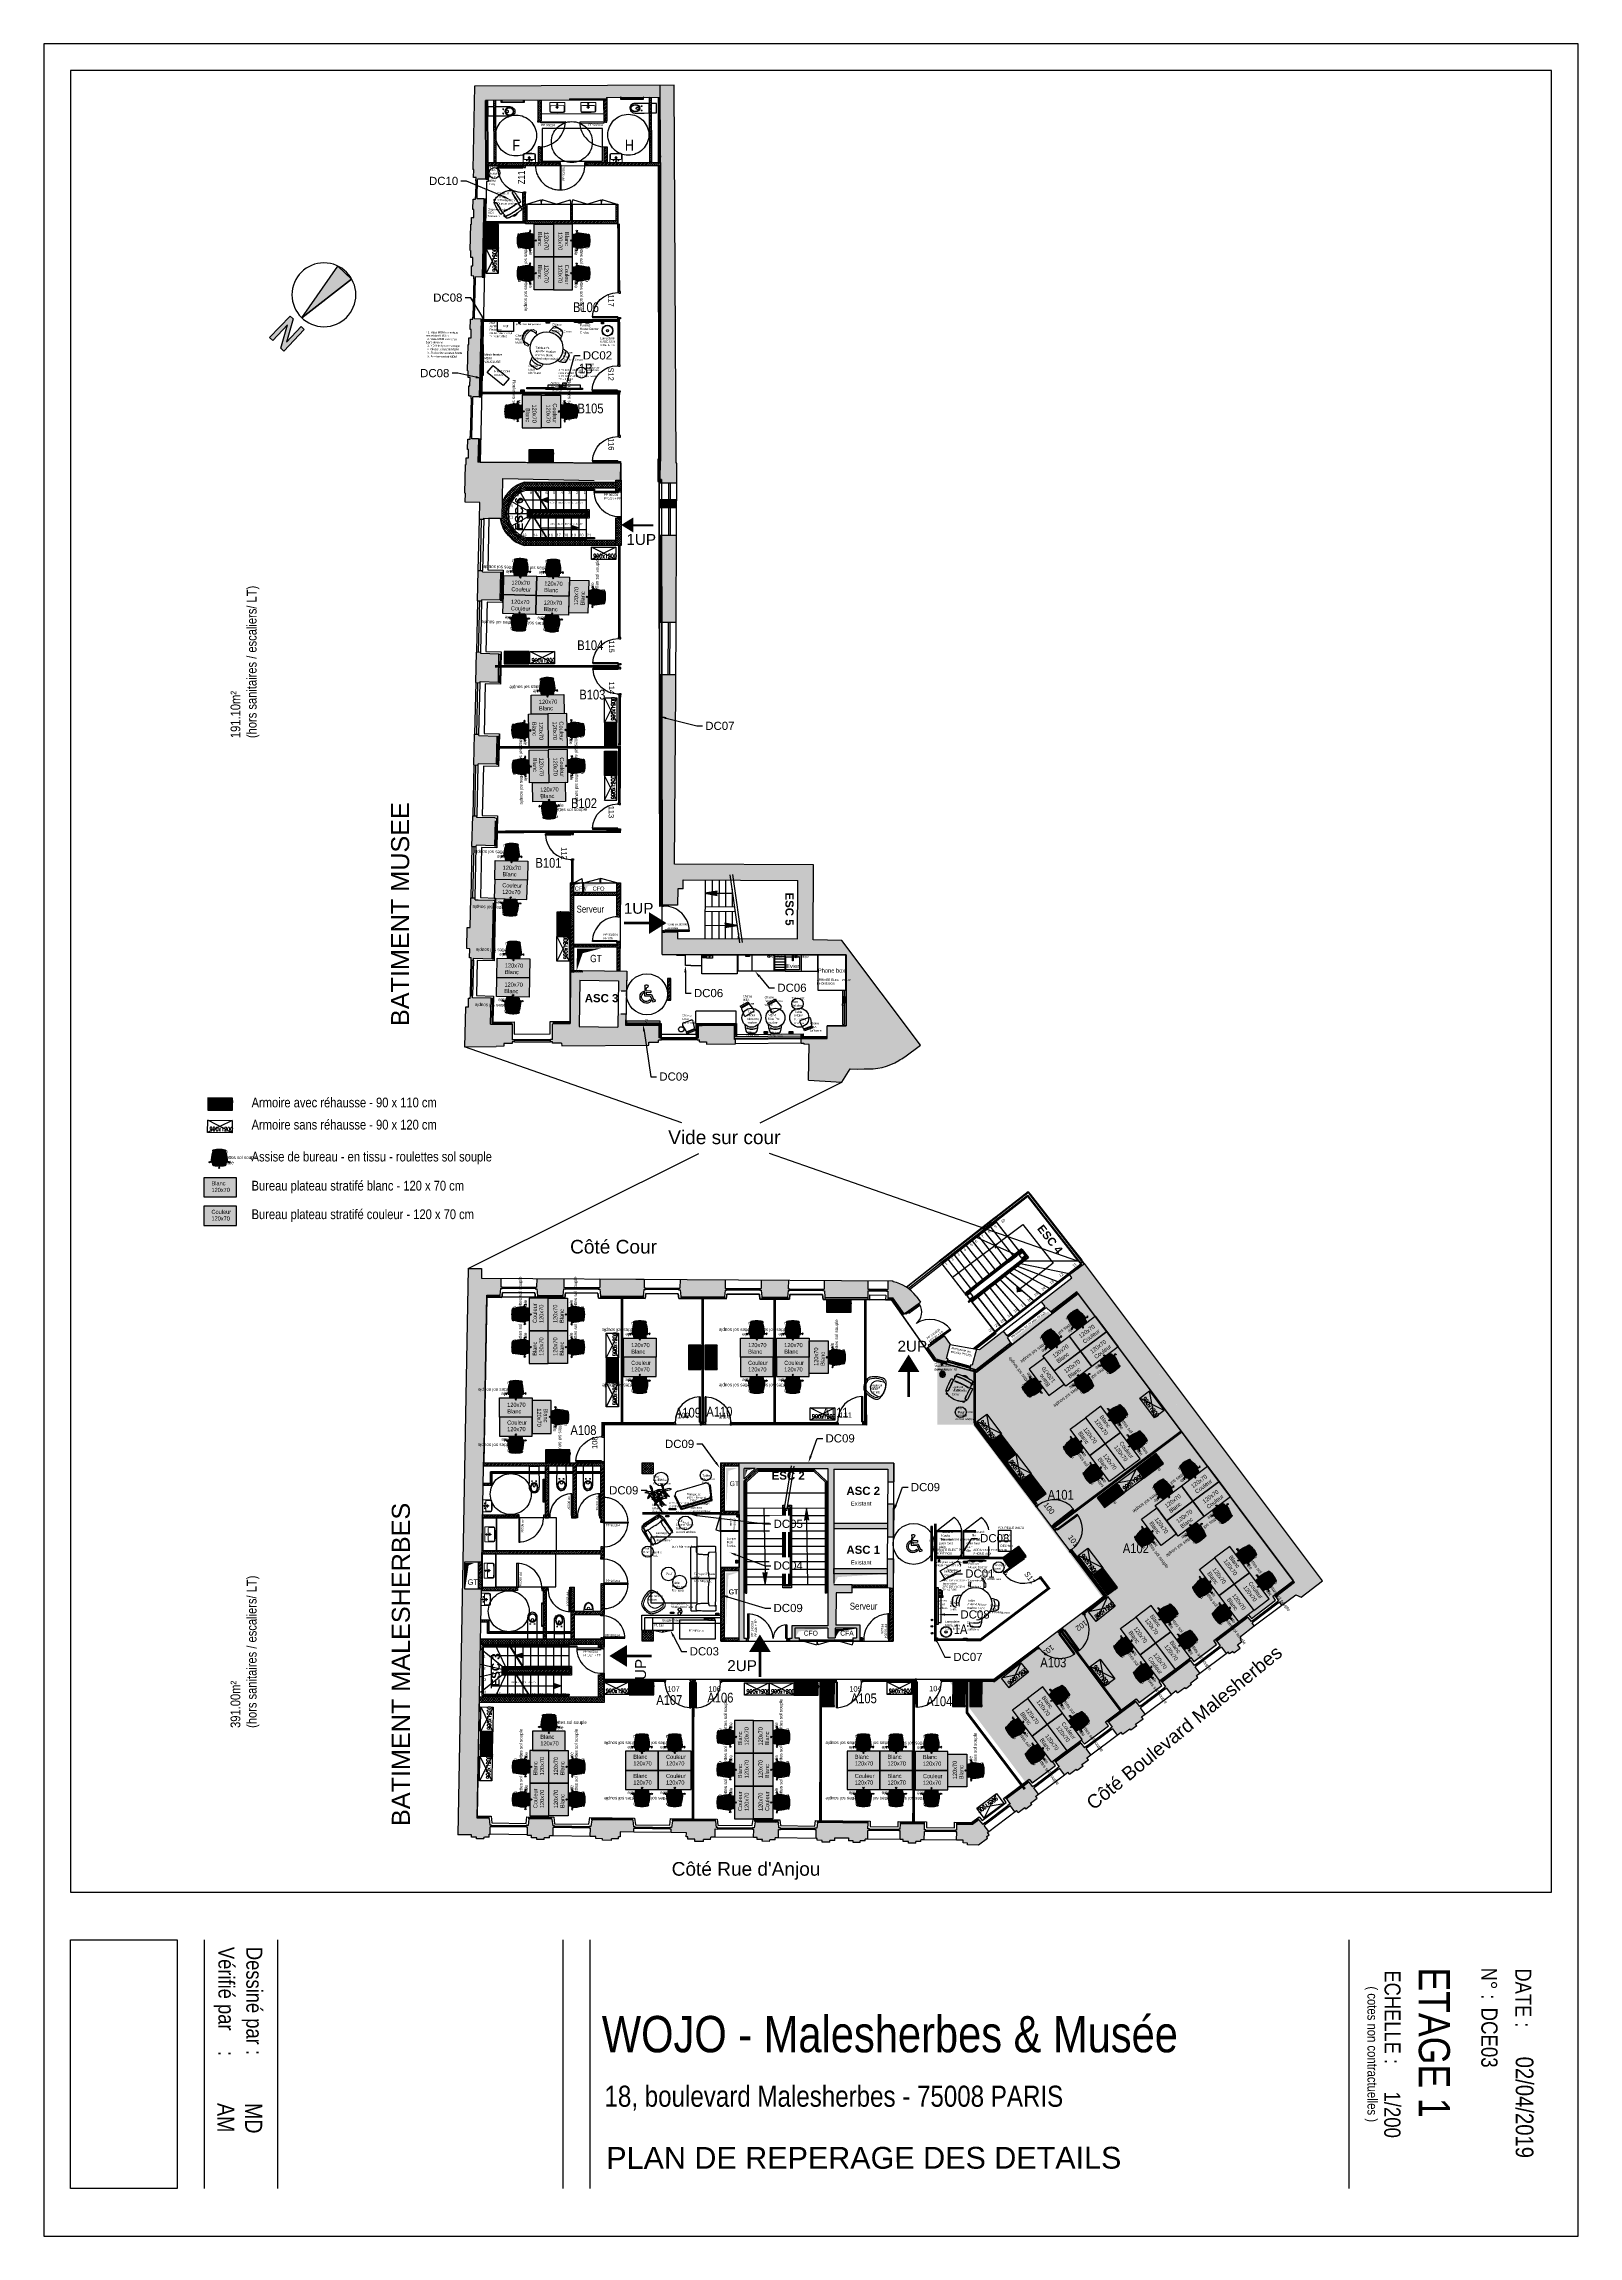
# Paper-space layout 'A3 - DETAILS' of a CAD drawing. Extents: x 18.381 to 18.663, y 20.548 to 20.95.
# The model-space entities are those that its viewports show. They can reach past a viewport. Long polylines and large blocks are cut down to what shows.
import ezdxf
from ezdxf import colors
from ezdxf.entities.mleader import LeaderData, LeaderLine
from ezdxf.enums import TextEntityAlignment as Align
from ezdxf.math import Vec2, Vec3

# ---------------------------------------------------------------- set-up
doc = ezdxf.new("R2010")
doc.units = 0
doc.header["$LTSCALE"] = 0.001
for name, pattern in [('92CRH-CVH 01 Structure_Diff$0$CACHE', [0.375, 0.25, -0.125]), ('ACAD_ISO02W100', [15, 12, -3]), ('AXES2', [28.575, 19.05, -3.175, 3.175, -3.175]), ('CACHE', [0.375, 0.25, -0.125]), ('CACHE2', [4.7625, 3.175, -1.5875]), ('CONTINU', [0]), ('DASHED', [0.75, 0.5, -0.25]), ('HIDDEN', [9.525, 6.35, -3.175]), ('HIDDEN2', [0.1875, 0.125, -0.0625]), ('Tiret', [2.5, 1.25, -1.25])]:
    doc.linetypes.add(name, pattern=pattern)
for name, color, linetype in [('00-SECURITE UP', 12, 'Continuous'), ('01-FAC_CHASSIS EXI', 4, 'Continuous'), ('01-STR_MACONNERIE_HACH', 252, 'Continuous'), ('02-CL HACH PLATRE', 6, 'Continuous'), ('02-CLOISON_HACH MACONNERIE', 6, 'Continuous'), ('02-ISOLATION', 6, 'ISOLATION'), ('02-PORTE', 4, 'Continuous'), ('_ANNO-CONCEPT-T', 7, 'Continuous'), ('A-Etiq_Mob', 7, 'Continuous'), ('A-Etiquettes', 7, 'Continuous'), ('A-MobilierAQ', 7, 'Continuous'), ('A-num pièce', 1, 'Continuous'), ('A-texte', 7, 'Continuous'), ('A_T_TEXTE_100e', 7, 'Continuous'), ('Exit- Etiquette-incendie', 1, 'Continuous')]:
    doc.layers.add(name, color=color, linetype=linetype)
for name, color, linetype, true_color in [('04-MOBILIER', 1, 'Continuous', 0xff0000), ('A-Détails', 7, 'Continuous', 0x00a500), ('A-mobilier', 7, 'Continuous', 0x666666), ('A-placo', 30, 'Continuous', 0xff7f00), ('A-projet', 7, 'Continuous', 0x5b6280), ('A-vitré', 7, 'Continuous', 0x61becc), ('CONST MOB', 40, 'Continuous', 0xffbf00), ('couleur siege', 1, 'Continuous', 0xff0000), ('Coupe', 1, 'Continuous', 0xff0000), ('Exit- 04-ZON-PLATEAU DE BUREAU', 7, 'Continuous', 0xffc20a), ('SA-ELEVATION', 2, 'Continuous', 0xffff00), ('SA-TIRETS', 4, 'Continuous', 0x00ffff)]:
    doc.layers.add(name, color=color, linetype=linetype, true_color=true_color)
doc.layers.add('A-portes', color=7, linetype='Continuous', lineweight=25)
doc.layers.add('Cloison', color=6, linetype='Continuous', lineweight=30)
doc.layers.add('plafond', color=5, linetype='Continuous', lineweight=25, true_color=0x0000ff)
doc.layers.get('CONST MOB').off()
doc.styles.add('ARIAL', font='arial.ttf')
doc.styles.add('COTE 100', font='arial.ttf', dxfattribs={"height": 0.15})
doc.styles.add('RENS', font='arial.ttf', dxfattribs={"width": 0.999})
doc.styles.add('ROMAND', font='romand', dxfattribs={"width": 0.7})
doc.styles.get("Standard").update_dxf_attribs({"font": 'ARIALN.TTF'})
doc.styles.add('verdana', font='swissc.ttf')
doc.styles.add('Y_TXT_COT', font='arial.ttf', dxfattribs={"height": 0.2})
doc.linetypes.add('ISOLATION', pattern='A,0.00254,-2.54,[134,ltypeshp.shx,S=2.54,R=0,X=-2.54,Y=0],-5.08,[134,ltypeshp.shx,S=2.54,R=180,X=2.54,Y=0],-2.54', length=10.16254)
picture_1 = doc.add_image_def('image1.png', size_in_pixel=(3484, 1496))
pattern_1 = [(45, (-0.12, 0), (-0.03367596, 0.03367596), [])]

# ---------------------------------------------------------------- blocks, each defined once
blk = doc.blocks.new('cartouche AQ - A3')
for p, q in [((0.34744, 0.23914), (0.393, 0.23914)), ((0.34744, 0.10004), (0.393, 0.10004)), ((0.34744, 0.09512), (0.393, 0.09512)), ((0.34744, 0.04281), (0.393, 0.04281)), ((0.34744, 0.02936), (0.393, 0.02936)), ((0.34744, 0.02445), (0.393, 0.02445))]:
    blk.add_line(p, q)
for points in [[(0, 0), (0.40173, 0), (0.40173, 0.28117), (0, 0.28117)], [(0.00489, 0.00489), (0.3387, 0.00489), (0.3387, 0.27628), (0.00489, 0.27628)]]:
    blk.add_lwpolyline(points, close=True)
for s, height, p in [('DATE :      ', 0.0029341, (0.35266, 0.26966)), ('N° :', 0.002849, (0.35257, 0.26344)), ('( cotes non contractuelles )', 0.0018074, (0.35597, 0.24256)), ('Dessiné par :', 0.0029341, (0.34873, 0.03711)), ('Vérifié par    :', 0.0029341, (0.34873, 0.03199))]:
    blk.add_text(s, height=height).set_placement(p)
at = {"insert": (0.35303, 0.24862), "char_height": 0.002934, "width": 0.034069, "attachment_point": 1}
blk.add_mtext('ECHELLE :', dxfattribs=at)
for tag, p, height in [('C_DATE', (0.36884, 0.26973), 0.00324), ('C_VALIDATION', (0.35985, 0.26342), 0.00298), ('C_NIVEAU', (0.35251, 0.25197), 0.00569), ('C_ECHELLE', (0.37522, 0.24564), 0.00297), ('C_AUTEUR', (0.37733, 0.03689), 0.00314), ('C_Verificateur', (0.37733, 0.03177), 0.00314)]:
    blk.add_attdef(tag, p, '', height=height)
for tag, p, height in [('PROJET1', (0.36804, 0.10225), 0.00666), ('ADRESSE1', (0.37802, 0.10274), 0.00386)]:
    blk.add_attdef(tag, p, '', height=height, rotation=90)
image = blk.add_image(picture_1, insert=(0.34744, 0.00489), size_in_units=(0.04555, 0.01956))
image.dxf.flags = 7
blk = doc.blocks.new('chaise')
at = {"layer": 'A-mobilier', "ltscale": 0.1, "true_color": 0xc7c8ca}
h = blk.add_hatch(color=9, dxfattribs=at)
h.dxf.hatch_style = 1
h.paths.add_polyline_path([(0.272, 0.456, 0.30076), (0.236, 0.489, 0.043342), (0.008, 0.509, 0.043342), (-0.219, 0.489, 0.300759), (-0.255, 0.456, 0.09791), (-0.223, 0.027, 0.292085), (-0.207, 0.013, 0.040929), (0.008, -0.005, 0.040929), (0.223, 0.013, 0.292085), (0.239, 0.027, 0.09791)])
h.paths.add_polyline_path([(0.159, -0.024, 0.015765), (0.008, -0.018, 0.016739), (-0.152, -0.025), (-0.19, -0.069), (-0.218, -0.103, 0.040824), (-0.213, -0.142, 0.054873), (0.008, -0.167, 0.054873), (0.23, -0.142, 0.02252), (0.233, -0.121), (0.219, -0.101)])
h.paths.add_polyline_path([(0.191, -0.026, 0.003373), (0.159, -0.024), (0.219, -0.101), (0.233, -0.121, 0.02535), (0.235, -0.097)])
h.paths.add_polyline_path([(0.226, -0.03, 0.0036), (0.191, -0.026), (0.235, -0.097, 0.0714)])
h.paths.add_polyline_path([(-0.152, -0.025, 0.003505), (-0.185, -0.027), (-0.196, -0.043), (-0.217, -0.075, 0.030269), (-0.218, -0.103), (-0.19, -0.069)])
h.paths.add_polyline_path([(-0.185, -0.027, 0.002494), (-0.209, -0.03, 0.048116), (-0.217, -0.075), (-0.196, -0.043)], flags=17)
at = {"layer": 'A-mobilier'}
for p, q in [((-0.374, 0.349), (-0.308, 0.33)), ((-0.308, 0.308), (-0.363, 0.33)), ((-0.292, 0.326), (-0.283, 0.323)), ((-0.262, 0.365), (-0.287, 0.365)), ((-0.263, 0.345), (-0.272, 0.345)), ((0.004, 0.509), (0.006, 0.543)), ((0.022, 0.558), (0.023, 0.509)), ((0.279, 0.365), (0.303, 0.365)), ((0.279, 0.345), (0.288, 0.345)), ((0.279, 0.31), (0.309, 0.317)), ((0.309, 0.293), (0.279, 0.282)), ((0.324, 0.32), (0.378, 0.334)), ((0.398, 0.325), (0.324, 0.298)), ((-0.242, -0.066), (-0.241, -0.066)), ((-0.19, -0.069), (-0.219, -0.105)), ((-0.217, -0.075), (-0.196, -0.043)), ((0.233, -0.121), (0.219, -0.101)), ((0.258, -0.066), (0.257, -0.066))]:
    blk.add_line(p, q, dxfattribs=at)
at = {"layer": 'A-mobilier', "linetype": 'HIDDEN'}
for p, q in [((-0.263, 0.29), (-0.293, 0.302)), ((-0.283, 0.323), (-0.263, 0.317)), ((-0.196, -0.043), (-0.185, -0.027)), ((-0.152, -0.025), (-0.19, -0.069)), ((0.219, -0.101), (0.159, -0.024)), ((0.191, -0.026), (0.235, -0.097))]:
    blk.add_line(p, q, dxfattribs=at)
at = {"layer": 'A-mobilier'}
for points in [[(-0.398, 0.31), (-0.363, 0.331), (-0.383, 0.366), (-0.418, 0.345)], [(-0.024, 0.57), (0.006, 0.543), (0.034, 0.572), (0.003, 0.6)], [(0.395, 0.371), (0.378, 0.334), (0.415, 0.317), (0.432, 0.354)]]:
    blk.add_lwpolyline(points, close=True, dxfattribs=at)
for points in [[(-0.243, -0.109), (-0.259, -0.113), (-0.25, -0.153), (-0.237, -0.15)], [(0.255, -0.145), (0.275, -0.147), (0.28, -0.107), (0.259, -0.105)]]:
    blk.add_lwpolyline(points, dxfattribs=at)
for centre, radius, start, end in [((1.039, 0.304), 1.347, 178.21972, 195.28216), ((-0.287, 0.345), 0.02, 90, 178.21972), ((0.842, 0.272), 1.135, 177.27806, 195.5028), ((-0.272, 0.325), 0.02, 90, 177.27806), ((0.845, 0.323), 1.108, 173.12775, 195.49585), ((0.845, 0.323), 1.103, 173.73867, 195.3268), ((-0.212, 0.445), 0.0447, 99.9272, 166.88346), ((-0.203, 0.434), 0.0495, 115.9014, 169.32984), ((-0.207, -0.008), 0.02, 80.75547, 159.0187), ((-0.019, -0.687), 1.184, 88.70463, 100.02355), ((-0.204, 0.032), 0.02, 195.49585, 260.6251), ((0.02, -0.095), 0.243, 156.87025, 192.22581), ((0.008, -0.811), 1.32, 89.99999, 99.92701), ((-0.2, 0.037), 0.02, 195.3268, 260.76651), ((0.008, 1.315), 1.32, 260.6251, 270.00001), ((-0.186, -0.008), 0.02, 114.77846, 159.0187), ((0.008, 1.315), 1.315, 260.76651, 270.00001), ((0.008, -0.811), 1.32, 80.07299, 90.00001), ((0.035, -0.687), 1.184, 79.97645, 91.29537), ((0.008, 1.315), 1.315, 269.99999, 279.23349), ((0.008, 1.315), 1.32, 269.99999, 279.3749), ((0.202, -0.008), 0.02, 20.9813, 65.22154), ((0.216, 0.037), 0.02, 279.23349, 344.6732), ((0.223, -0.008), 0.02, 20.9813, 99.24453), ((-0.003, -0.095), 0.243, 347.77419, 23.12975), ((0.22, 0.032), 0.02, 279.3749, 344.50415), ((-0.829, 0.323), 1.103, 344.6732, 6.26133), ((0.228, 0.445), 0.0447, 13.11654, 80.0728), ((-0.829, 0.323), 1.108, 344.50415, 6.87225), ((0.219, 0.434), 0.0495, 10.67016, 64.0986), ((-0.826, 0.272), 1.135, 344.4972, 2.72194), ((-1.023, 0.304), 1.347, 344.71784, 1.78028), ((0.288, 0.325), 0.02, 2.72194, 90), ((0.303, 0.345), 0.02, 1.78028, 90), ((-0.241, -0.046), 0.02, 195.28216, 270), ((-0.233, -0.026), 0.02, 195.5028, 252.72935), ((0.02, -0.095), 0.263, 159.0187, 193.9621), ((-0.22, -0.145), 0.02, 218.58905, 257.03355), ((0.01, 0.853), 1.044, 257.03355, 269.90038), ((0.02, -0.095), 0.238, 164.15559, 191.46034), ((0.01, 0.853), 1.024, 257.15462, 269.89843), ((0.031, -2.412), 2.399, 90.53628, 95.82876), ((0.01, 0.853), 1.019, 257.33463, 269.89793), ((0.031, -2.412), 2.394, 90.5374, 95.7482), ((-0.014, -2.412), 2.399, 84.17124, 89.46372), ((-0.014, -2.412), 2.394, 84.2518, 89.4626), ((0.006, 0.853), 1.019, 270.10207, 282.66537), ((0.006, 0.853), 1.024, 270.10157, 282.84538), ((0.006, 0.853), 1.044, 270.09962, 282.96645), ((-0.003, -0.095), 0.238, 348.53966, 15.84441), ((0.236, -0.145), 0.02, 282.96645, 321.41095), ((-0.003, -0.095), 0.263, 346.0379, 20.9813), ((0.249, -0.026), 0.02, 287.27065, 344.4972), ((0.257, -0.046), 0.02, 270, 344.71784)]:
    blk.add_arc(centre, radius, start, end, dxfattribs=at)
blk = doc.blocks.new('SiègeT1')
at = {"layer": 'couleur siege', "true_color": 0x8a6689}
for points in [[(-0.208, -0.236), (-0.225, -0.22), (-0.234, -0.197), (-0.236, -0.14), (-0.238, -0.076), (-0.234, -0.012), (-0.228, 0.045), (-0.218, 0.102), (-0.211, 0.132), (-0.201, 0.169), (-0.197, 0.177), (-0.184, 0.18), (-0.12, 0.188), (-0.049, 0.193), (0.009, 0.195), (0.077, 0.193), (0.132, 0.188), (0.169, 0.183), (0.191, 0.179), (0.199, 0.177), (0.204, 0.173), (0.207, 0.164), (0.219, 0.115), (0.231, 0.045), (0.237, -0.005), (0.241, -0.063), (0.241, -0.105), (0.24, -0.159), (0.236, -0.197), (0.235, -0.21), (0.229, -0.22), (0.222, -0.229), (0.213, -0.234), (0.207, -0.236), (0.175, -0.242), (0.114, -0.248), (0.051, -0.251), (-0.05, -0.252), (-0.126, -0.247), (-0.191, -0.238)], [(-0.194, 0.224), (-0.077, 0.21), (0.039, 0.212), (0.155, 0.217), (0.198, 0.222), (0.203, 0.244), (0.204, 0.282), (0.201, 0.321), (0.123, 0.338), (0.039, 0.343), (-0.023, 0.345), (-0.098, 0.338), (-0.149, 0.331), (-0.196, 0.322), (-0.202, 0.3), (-0.201, 0.265)]]:
    blk.add_hatch(color=8, dxfattribs=at).paths.add_polyline_path(points)
at = {"extrusion": (0, 0, -1), "xscale": 0.8999999999999986, "yscale": 0.8999999999999986, "zscale": -0.9, "rotation": 180}
blk.add_blockref('chaise', (0.005, 0.195), dxfattribs=at)
at = {"layer": 'A-Etiq_Mob', "style": 'ROMAND', "width": 0.7}
for tag, p in [('PIETEMENT', (-0.091, -0.031)), ('FINITION', (-0.079, 0.177)), ('COULEUR', (-0.104, -0.424)), ('ASSISE', (-0.088, -0.224))]:
    blk.add_attdef(tag, p, '', height=0.15, dxfattribs=at)
blk = doc.blocks.new('Poste127Couleur')
at = {"transparency": 33554582}
h = blk.add_hatch(color=256, dxfattribs=at)
h.dxf.hatch_style = 1
h.set_gradient(color1=(169, 83, 160), color2=(255, 246, 230), tint=1, name='CURVED')
h.paths.add_polyline_path([(0, 0.703), (0, 0.003), (1.2, 0.003), (1.2, 0.703)])
blk.add_lwpolyline([(0, 0.7), (0, 0), (1.2, 0), (1.2, 0.7)], close=True)
at = {"layer": 'A-Etiq_Mob'}
for tag, p in [('STRATIFIE', (0.284, 0.421)), ('DIM', (0.284, 0.18))]:
    blk.add_attdef(tag, p, '', height=0.15, dxfattribs=at)
blk = doc.blocks.new('Poste127')
at = {"transparency": 33554582}
h = blk.add_hatch(color=256, dxfattribs=at)
h.dxf.hatch_style = 1
h.set_gradient(color1=(199, 200, 202), color2=(255, 246, 230), tint=1, name='CURVED')
h.paths.add_polyline_path([(0, 0.7), (0, 0), (1.2, 0), (1.2, 0.7)])
blk.add_lwpolyline([(0, 0.7), (0, 0), (1.2, 0), (1.2, 0.7)], close=True)
at = {"layer": 'A-Etiq_Mob'}
for tag, p in [('FINITION', (0.284, 0.421)), ('DIM', (0.284, 0.18))]:
    blk.add_attdef(tag, p, '', height=0.15, dxfattribs=at)
blk = doc.blocks.new('A$C35293CD7')
at = {"extrusion": (0, 0, -1)}
h = blk.add_hatch(color=256, dxfattribs=at)
h.dxf.hatch_style = 1
h.paths.add_polyline_path([(-2.951, 5.413), (-3.389, 4.87), (-1.396, 3.703)])
h = blk.add_hatch(color=256, dxfattribs=at)
h.dxf.hatch_style = 1
h.paths.add_polyline_path([(-1.333, 3.387), (-1.428, 3.269), (-0.577, 2.585), (-0.48, 2.706), (-0.84, 3.516), (-0.226, 3.023), (-0.128, 3.144), (-0.978, 3.827), (-1.076, 3.706), (-1.076, 3.705), (-0.716, 2.897), (-1.331, 3.39), (-1.428, 3.269)])
for p, q in [((1.396, 3.703), (2.951, 5.413)), ((1.396, 3.703), (3.389, 4.87)), ((3.389, 4.87), (2.951, 5.413)), ((0.128, 3.144), (0.979, 3.828)), ((0.48, 2.707), (0.84, 3.516)), ((1.428, 3.269), (0.577, 2.585)), ((0.978, 3.828), (1.076, 3.706)), ((0.226, 3.023), (0.128, 3.144))]:
    blk.add_line(p, q, dxfattribs=at)
for points in [[(-2.951, 5.413), (-3.389, 4.87), (-1.396, 3.703), (-2.951, 5.413)], [(-1.333, 3.387), (-1.428, 3.269), (-0.577, 2.585), (-0.48, 2.706), (-0.84, 3.516), (-0.226, 3.023), (-0.128, 3.144), (-0.978, 3.827), (-1.076, 3.706), (-1.076, 3.705), (-1.076, 3.705), (-0.716, 2.897), (-1.331, 3.39), (-1.428, 3.269)]]:
    blk.add_lwpolyline(points, close=True, dxfattribs=at)
blk.add_circle((-2.308, 4.435), 1.17, dxfattribs=at)
blk = doc.blocks.new('BLOC_ATT_RENS_100')
at = {"flags": 8}
for tag, p, height in [('TITRE', (-0.416, 0.675), 0.21), ('N°', (-0.416, 0.973), 0.25), ('SURF', (-0.416, 0.373), 0.15), ('EFFECTIF', (-0.416, 0.073), 0.15), ('HSP', (-0.416, -0.236), 0.15), ('REV.SOL', (-0.416, -0.526), 0.15), ('REV.MUR', (-0.416, -0.826), 0.15), ('PLAF', (-0.416, -1.126), 0.15)]:
    blk.add_attdef(tag, p, '', height=height, dxfattribs=at)
at = {"layer": 'Exit- Etiquette-incendie', "flags": 8}
for tag, p in [('SURF.PROG', (-0.416, -1.648)), ('EFFECTIF.MAX', (-0.416, -1.414))]:
    blk.add_attdef(tag, p, '', height=0.15, dxfattribs=at)
blk = doc.blocks.new('wc PMR')
for points in [[(-0.4, 0.241), (-0.4, 0.261), (-0.35, 0.261), (-0.35, 1.061), (-0.4, 1.061), (-0.4, 1.081), (-0.33, 1.081), (-0.33, 0.241), (-0.4, 0.241)], [(0.175, -0.035), (0.175, -0.235), (-0.175, -0.235), (-0.175, -0.035), (0.175, -0.035)]]:
    blk.add_lwpolyline(points)
for points, knots in [([(-0.175, 0.035), (-0.175, 0.035), (-0.179, 0.311), (-0.179, 0.418), (-0.178, 0.524)], [0.1428571, 0.1428571, 0.1428571, 0.1428571, 0.1428572, 0.2857143, 0.2857143, 0.2857143, 0.2857143]), ([(0, 0.704), (0.075, 0.704), (0.136, 0.631), (0.136, 0.54), (0.136, 0.54), (0.136, 0.449), (0.075, 0.375), (0, 0.375), (0, 0.375), (-0.076, 0.375), (-0.137, 0.449), (-0.137, 0.54), (-0.137, 0.54), (-0.137, 0.631), (-0.076, 0.704), (0, 0.704)], [0, 0, 0, 0, 0.25, 0.25, 0.25, 0.25, 0.5, 0.5, 0.5, 0.5, 0.75, 0.75, 0.75, 0.75, 1, 1, 1, 1]), ([(0, 0.692), (0.068, 0.692), (0.123, 0.626), (0.123, 0.545), (0.123, 0.545), (0.123, 0.463), (0.068, 0.397), (0, 0.397), (0, 0.397), (-0.068, 0.397), (-0.123, 0.463), (-0.123, 0.545), (-0.123, 0.545), (-0.123, 0.626), (-0.068, 0.692), (0, 0.692)], [0, 0, 0, 0, 0.25, 0.25, 0.25, 0.25, 0.5, 0.5, 0.5, 0.5, 0.75, 0.75, 0.75, 0.75, 1, 1, 1, 1]), ([(-0.078, 0.322), (-0.074, 0.322), (-0.07, 0.319), (-0.07, 0.315), (-0.07, 0.315), (-0.07, 0.311), (-0.074, 0.307), (-0.078, 0.307), (-0.078, 0.307), (-0.082, 0.307), (-0.085, 0.311), (-0.085, 0.315), (-0.085, 0.315), (-0.085, 0.319), (-0.082, 0.322), (-0.078, 0.322)], [0, 0, 0, 0, 0.25, 0.25, 0.25, 0.25, 0.5, 0.5, 0.5, 0.5, 0.75, 0.75, 0.75, 0.75, 1, 1, 1, 1]), ([(0.045, 0.424), (0.045, 0.42), (0.042, 0.415), (0.038, 0.414), (0.038, 0.414), (0.026, 0.409), (0.013, 0.406), (0, 0.406), (0, 0.406), (-0.013, 0.406), (-0.026, 0.409), (-0.038, 0.414), (-0.038, 0.414), (-0.042, 0.415), (-0.045, 0.42), (-0.045, 0.425), (-0.045, 0.425), (-0.043, 0.457), (-0.046, 0.515), (0, 0.515), (0, 0.515), (0.046, 0.515), (0.044, 0.459), (0.045, 0.424)], [0, 0, 0, 0, 0.166667, 0.166667, 0.166667, 0.166667, 0.333333, 0.333333, 0.333333, 0.333333, 0.5, 0.5, 0.5, 0.5, 0.666667, 0.666667, 0.666667, 0.666667, 0.833333, 0.833333, 0.833333, 0.833333, 1, 1, 1, 1]), ([(0, 0.745), (0, 0.745), (0.072, 0.745), (0.123, 0.702), (0.152, 0.647)], [0.5714286, 0.5714286, 0.5714286, 0.5714286, 0.5714286, 0.7142857, 0.7142857, 0.7142857, 0.7142857]), ([(0.077, 0.322), (0.082, 0.322), (0.085, 0.319), (0.085, 0.315), (0.085, 0.315), (0.085, 0.311), (0.082, 0.307), (0.077, 0.307), (0.077, 0.307), (0.073, 0.307), (0.07, 0.311), (0.07, 0.315), (0.07, 0.315), (0.07, 0.319), (0.073, 0.322), (0.077, 0.322)], [0, 0, 0, 0, 0.25, 0.25, 0.25, 0.25, 0.5, 0.5, 0.5, 0.5, 0.75, 0.75, 0.75, 0.75, 1, 1, 1, 1]), ([(0.152, 0.647), (0.152, 0.647), (0.171, 0.608), (0.178, 0.563), (0.178, 0.524)], [0.7142857, 0.7142857, 0.7142857, 0.7142857, 0.7142857, 0.8571429, 0.8571429, 0.8571429, 0.8571429]), ([(0.178, 0.524), (0.178, 0.524), (0.179, 0.417), (0.178, 0.311), (0.175, 0.035)], [0.8571429, 0.8571429, 0.8571429, 0.8571429, 0.8571429, 1, 1, 1, 1])]:
    blk.add_open_spline(points, degree=3, knots=knots)
for points in [[(-0.178, 0.524), (-0.178, 0.572), (-0.167, 0.629), (-0.136, 0.672)], [(0.175, 0.035), (0.175, 0.035), (-0.175, 0.035), (-0.175, 0.035)], [(-0.136, 0.672), (-0.105, 0.714), (-0.061, 0.745), (0, 0.745)], [(-0.098, 0.315), (-0.098, 0.315), (-0.052, 0.315), (-0.052, 0.315)], [(-0.078, 0.337), (-0.078, 0.337), (-0.078, 0.293), (-0.078, 0.293)], [(0.057, 0.315), (0.057, 0.315), (0.103, 0.315), (0.103, 0.315)], [(0.077, 0.337), (0.077, 0.337), (0.077, 0.294), (0.077, 0.294)]]:
    blk.add_open_spline(points, degree=3)
blk = doc.blocks.new('WC hand 2')
at = {"linetype": 'Continuous'}
for points, knots in [([(-101.887, 114.244), (-101.887, 114.244), (-101.889, 114.431), (-101.89, 114.537), (-101.889, 114.643)], [0.1428571, 0.1428571, 0.1428571, 0.1428571, 0.1428572, 0.2857143, 0.2857143, 0.2857143, 0.2857143]), ([(-101.711, 114.824), (-101.635, 114.824), (-101.574, 114.75), (-101.574, 114.659), (-101.574, 114.659), (-101.574, 114.568), (-101.635, 114.494), (-101.711, 114.494), (-101.711, 114.494), (-101.786, 114.494), (-101.847, 114.568), (-101.847, 114.659), (-101.847, 114.659), (-101.847, 114.75), (-101.786, 114.824), (-101.711, 114.824)], [0, 0, 0, 0, 0.25, 0.25, 0.25, 0.25, 0.5, 0.5, 0.5, 0.5, 0.75, 0.75, 0.75, 0.75, 1, 1, 1, 1]), ([(-101.711, 114.812), (-101.643, 114.812), (-101.588, 114.745), (-101.588, 114.664), (-101.588, 114.664), (-101.588, 114.582), (-101.643, 114.516), (-101.711, 114.516), (-101.711, 114.516), (-101.778, 114.516), (-101.833, 114.582), (-101.833, 114.664), (-101.833, 114.664), (-101.833, 114.745), (-101.778, 114.812), (-101.711, 114.812)], [0, 0, 0, 0, 0.25, 0.25, 0.25, 0.25, 0.5, 0.5, 0.5, 0.5, 0.75, 0.75, 0.75, 0.75, 1, 1, 1, 1]), ([(-101.788, 114.442), (-101.784, 114.442), (-101.781, 114.438), (-101.781, 114.434), (-101.781, 114.434), (-101.781, 114.43), (-101.784, 114.427), (-101.788, 114.427), (-101.788, 114.427), (-101.792, 114.427), (-101.796, 114.43), (-101.796, 114.434), (-101.796, 114.434), (-101.796, 114.438), (-101.792, 114.442), (-101.788, 114.442)], [0, 0, 0, 0, 0.25, 0.25, 0.25, 0.25, 0.5, 0.5, 0.5, 0.5, 0.75, 0.75, 0.75, 0.75, 1, 1, 1, 1]), ([(-101.666, 114.544), (-101.666, 114.539), (-101.669, 114.535), (-101.672, 114.533), (-101.672, 114.533), (-101.684, 114.528), (-101.697, 114.525), (-101.71, 114.525), (-101.71, 114.525), (-101.724, 114.525), (-101.737, 114.528), (-101.749, 114.533), (-101.749, 114.533), (-101.753, 114.535), (-101.755, 114.54), (-101.755, 114.544), (-101.755, 114.544), (-101.754, 114.576), (-101.757, 114.635), (-101.711, 114.635), (-101.711, 114.635), (-101.665, 114.634), (-101.667, 114.578), (-101.666, 114.544)], [0, 0, 0, 0, 0.166667, 0.166667, 0.166667, 0.166667, 0.333333, 0.333333, 0.333333, 0.333333, 0.5, 0.5, 0.5, 0.5, 0.666667, 0.666667, 0.666667, 0.666667, 0.833333, 0.833333, 0.833333, 0.833333, 1, 1, 1, 1]), ([(-101.711, 114.864), (-101.711, 114.864), (-101.638, 114.864), (-101.587, 114.821), (-101.559, 114.766)], [0.5714286, 0.5714286, 0.5714286, 0.5714286, 0.5714286, 0.7142857, 0.7142857, 0.7142857, 0.7142857]), ([(-101.633, 114.442), (-101.629, 114.442), (-101.626, 114.438), (-101.626, 114.434), (-101.626, 114.434), (-101.626, 114.43), (-101.629, 114.427), (-101.633, 114.427), (-101.633, 114.427), (-101.637, 114.427), (-101.64, 114.43), (-101.64, 114.434), (-101.64, 114.434), (-101.64, 114.438), (-101.637, 114.442), (-101.633, 114.442)], [0, 0, 0, 0, 0.25, 0.25, 0.25, 0.25, 0.5, 0.5, 0.5, 0.5, 0.75, 0.75, 0.75, 0.75, 1, 1, 1, 1]), ([(-101.559, 114.766), (-101.559, 114.766), (-101.539, 114.727), (-101.532, 114.682), (-101.532, 114.643)], [0.7142857, 0.7142857, 0.7142857, 0.7142857, 0.7142857, 0.8571429, 0.8571429, 0.8571429, 0.8571429]), ([(-101.532, 114.643), (-101.532, 114.643), (-101.531, 114.537), (-101.533, 114.43), (-101.535, 114.244)], [0.8571429, 0.8571429, 0.8571429, 0.8571429, 0.8571429, 1, 1, 1, 1])]:
    blk.add_open_spline(points, degree=3, knots=knots, dxfattribs=at)
for points in [[(-101.889, 114.643), (-101.888, 114.691), (-101.877, 114.748), (-101.846, 114.791)], [(-101.535, 114.244), (-101.535, 114.244), (-101.887, 114.244), (-101.887, 114.244)], [(-101.846, 114.791), (-101.815, 114.833), (-101.772, 114.864), (-101.711, 114.864)]]:
    blk.add_open_spline(points, degree=3, dxfattribs=at)
at = {"linetype": 'DASHED'}
for points in [[(-101.809, 114.434), (-101.809, 114.434), (-101.763, 114.434), (-101.763, 114.434)], [(-101.788, 114.456), (-101.788, 114.456), (-101.788, 114.412), (-101.788, 114.412)], [(-101.654, 114.434), (-101.654, 114.434), (-101.607, 114.434), (-101.607, 114.434)], [(-101.633, 114.456), (-101.633, 114.456), (-101.633, 114.413), (-101.633, 114.413)]]:
    blk.add_open_spline(points, degree=3, dxfattribs=at)
blk = doc.blocks.new('WC HF')
blk.add_lwpolyline([(-0.175, 0.035), (-0.175, 0.235), (0.175, 0.235), (0.175, 0.035), (-0.175, 0.035)])
at = {"rotation": 180.0036056120651}
blk.add_blockref('WC hand 2', (-101.718, 114.203), dxfattribs=at)
blk = doc.blocks.new('*U23')
at = {"color": 0, "linetype": 'ByBlock', "lineweight": -2}
for p, q in [((-0.059, 0.028), (-0.165, -0.093)), ((0.078, -0.006), (-0.059, 0.028)), ((-0.015, 0.115), (-0.025, 0.075)), ((0.091, 0.046), (-0.025, 0.075)), ((0.101, 0.086), (-0.015, 0.115)), ((0.091, 0.046), (0.078, -0.006)), ((0.101, 0.086), (0.119, 0.159)), ((0.17, 0.19), (0.108, -0.057)), ((0.154, 0.058), (0.143, 0.012)), ((-0.219, -0.108), (-0.192, -0.075)), ((-0.157, -0.149), (-0.219, -0.108)), ((-0.165, -0.093), (-0.192, -0.075)), ((-0.044, -0.019), (-0.157, -0.149)), ((-0.069, -0.111), (-0.1, -0.147)), ((0.108, -0.057), (-0.044, -0.019))]:
    blk.add_line(p, q, dxfattribs=at)
for centre, radius, start, end in [((0.051, -0.074), 0.168, 205.72075, 51.94231), ((0.051, -0.074), 0.126, 197.23743, 43.10137), ((0.129, 0.2), 0.0419, 345.94129, 255.94129)]:
    blk.add_arc(centre, radius, start, end, dxfattribs=at)
blk = doc.blocks.new('PORTE-GA')
at = {"linetype": 'Continuous'}
blk.add_line((0, 0), (-0.29, 0.96), dxfattribs=at)
at = {"color": 0, "linetype": 'ByBlock'}
blk.add_arc((0, 0), 1, 89.9989, 106.7229, dxfattribs=at)
blk = doc.blocks.new('E1147-p.dwg_01')
at = {"lineweight": 0}
for p, q in [((0.15, 0.27), (0.15, -0.27)), ((0.07, -0.39), (0.17, -0.39)), ((0.17, -0.39), (0.27, -0.38)), ((0.27, -0.38), (0.36, -0.37))]:
    blk.add_line(p, q, dxfattribs=at)
blk.add_lwpolyline([(0.36, -0.37), (0.44, -0.35), (0.52, -0.32), (0.58, -0.28), (0.59, -0.27), (0.64, -0.23), (0.69, -0.18), (0.73, -0.12), (0.75, -0.06), (0.76, 0), (0.75, 0.06), (0.73, 0.12), (0.69, 0.18), (0.64, 0.23), (0.59, 0.27), (0.52, 0.32), (0.44, 0.35), (0.36, 0.37), (0.27, 0.38), (0.17, 0.39), (0.07, 0.39), (0, 0.39), (0, -0.39), (0.07, -0.39)], dxfattribs=at)
blk.add_ellipse((0.16, 0), major_axis=(-0.181, 0), ratio=0.728687, start_param=1.570796, end_param=4.712389, dxfattribs=at)
blk.add_open_spline([(0.17, -0.31), (0.21, -0.31), (0.27, -0.31), (0.36, -0.3), (0.44, -0.28), (0.5, -0.25), (0.56, -0.22), (0.61, -0.18), (0.65, -0.14), (0.68, -0.09), (0.7, -0.04), (0.71, 0), (0.7, 0.04), (0.68, 0.09), (0.65, 0.14), (0.61, 0.18), (0.56, 0.22), (0.5, 0.25), (0.44, 0.28), (0.36, 0.3), (0.27, 0.31), (0.2, 0.32), (0.15, 0.3), (0.15, 0.28), (0.15, 0.27)], degree=3, knots=[0, 0, 0, 0, 4.097726, 7.484061, 10.556982, 13.361806, 15.964175, 18.439472, 20.836209, 23.049526, 24.995909, 26.665544, 28.335179, 30.281562, 32.494879, 34.891475, 37.366912, 39.969231, 42.774055, 45.846879, 49.233313, 53.301965, 54.114427, 55.161375, 55.161375, 55.161375, 55.161375], dxfattribs=at)
blk.add_spline([(0.15, -0.27), (0.16, -0.3), (0.17, -0.31)], degree=3, dxfattribs=at)
blk = doc.blocks.new('P_93100')
for p, q in [((0.425, 0.93), (0.465, 0.93)), ((0.425, 0), (0.425, 0.93)), ((0.465, 0), (0.465, 0.93)), ((-0.5, -0.1), (-0.5, 0)), ((-0.5, 0), (-0.465, 0)), ((-0.465, 0), (-0.465, -0.04)), ((0.425, 0), (0.465, 0)), ((0.465, 0), (0.465, -0.04)), ((0.5, 0), (0.465, 0)), ((0.5, -0.1), (0.5, 0)), ((-0.45, -0.1), (-0.5, -0.1)), ((-0.465, -0.04), (-0.45, -0.04)), ((-0.45, -0.04), (-0.45, -0.1)), ((0.465, -0.04), (0.45, -0.04)), ((0.45, -0.04), (0.45, -0.1)), ((0.45, -0.1), (0.5, -0.1))]:
    blk.add_line(p, q)
blk.add_arc((0.465, 0), 0.931, 92.46282, 180)
blk = doc.blocks.new('Xref-R1-2018-11')
h = blk.add_hatch(color=256)
h.dxf.hatch_style = 1
h.paths.add_polyline_path([(-10.737, 35.516), (-10.484, 35.604), (-10.484, 35.428)])
h = blk.add_hatch(color=256)
h.dxf.hatch_style = 1
h.paths.add_polyline_path([(-9.357, 34.496), (-9.61, 34.408), (-9.61, 34.584)])
h = blk.add_hatch(color=256)
h.dxf.hatch_style = 1
h.paths.add_polyline_path([(-9.527, 21.458), (-9.533, 21.154), (-9.497, 21.419), (-9.24, 21.459)])
h = blk.add_hatch(color=256)
h.dxf.hatch_style = 1
h.paths.add_polyline_path([(-9.136, 21.458), (-9.142, 21.154), (-9.02, 21.368), (-8.011, 21.472)])
h = blk.add_hatch(color=256)
h.dxf.hatch_style = 1
h.paths.add_polyline_path([(-4.278, 21.178), (-4.728, 21.1), (-4.279, 21.017), (-4.306, 21.098)])
h = blk.add_hatch(color=256)
h.dxf.hatch_style = 1
h.paths.add_polyline_path([(-3.996, 19.846), (-3.546, 19.924), (-3.995, 20.007), (-3.968, 19.926)])
h = blk.add_hatch(color=256)
h.dxf.hatch_style = 1
h.paths.add_polyline_path([(-9.423, 19.072), (-9.426, 18.28), (-9.212, 18.904), (-8.546, 19.079)])
h = blk.add_hatch(color=256)
h.dxf.hatch_style = 1
h.paths.add_polyline_path([(6.712, 6.703), (6.732, 6.488), (6.83, 6.603)])
h.paths.add_polyline_path([(6.83, 6.603), (6.732, 6.488), (6.947, 6.503)])
h = blk.add_hatch(color=256)
h.dxf.hatch_style = 1
h.paths.add_polyline_path([(-3.964, 0.035), (-3.948, -1.482), (-3.87, -0.067), (-3.518, 0.041)])
h = blk.add_hatch(color=256)
h.dxf.hatch_style = 1
h.paths.add_polyline_path([(-3.247, -0.009), (-3.244, -0.257), (-3.184, -0.049), (-2.967, -0.006)])
h = blk.add_hatch(color=256)
h.dxf.hatch_style = 1
h.paths.add_polyline_path([(-0.918, -1.878), (-1.006, -1.429), (-1.079, -1.88), (-0.999, -1.851)])
h = blk.add_hatch(color=256)
h.dxf.hatch_style = 1
h.paths.add_polyline_path([(-13.507, -3.439), (-13.507, -4.323), (-13.391, -3.529), (-13.18, -3.439)])
h = blk.add_hatch(color=256)
h.dxf.hatch_style = 1
h.paths.add_polyline_path([(-3.965, -3.795), (-3.971, -6.129), (-3.872, -3.897), (-3.519, -3.789)])
h = blk.add_hatch(color=256)
h.dxf.hatch_style = 1
h.paths.add_polyline_path([(-2.607, -3.799), (-2.518, -4.247), (-2.447, -3.796), (-2.526, -3.825)])
h = blk.add_hatch(color=256)
h.dxf.hatch_style = 1
h.paths.add_polyline_path([(0.026, -3.87), (0.02, -4.174), (0.142, -3.96), (1.743, -3.856)])
h = blk.add_hatch(color=256)
h.dxf.hatch_style = 1
h.paths.add_polyline_path([(-1.402, -5.86), (-1.408, -6.165), (-1.286, -5.95), (-0.242, -5.847)])
h = blk.add_hatch(color=256)
h.dxf.hatch_style = 1
h.paths.add_polyline_path([(0.068, -5.861), (0.062, -6.165), (0.184, -5.951), (0.799, -5.848)])
h = blk.add_hatch(color=256)
h.dxf.hatch_style = 1
h.paths.add_polyline_path([(-11.68, -6.831), (-11.427, -6.743), (-11.427, -6.919)])
h = blk.add_hatch(color=256)
h.dxf.hatch_style = 1
h.paths.add_polyline_path([(-10, -7.951), (-10.253, -8.039), (-10.253, -7.863)])
at = {"layer": '00-SECURITE UP'}
h = blk.add_hatch(color=256, dxfattribs=at)
h.dxf.hatch_style = 1
h.paths.add_polyline_path([(-7.348, 34.88), (-7.348, 34.6), (-7.348, 34.32), (-7.799, 34.6)])
h = blk.add_hatch(color=256, dxfattribs=at)
h.dxf.hatch_style = 1
h.paths.add_polyline_path([(-6.781, 19.61), (-6.781, 20.01), (-6.781, 20.41), (-6.138, 20.01)])
h = blk.add_hatch(color=256, dxfattribs=at)
h.dxf.hatch_style = 1
h.paths.add_polyline_path([(2.335, 3.553), (2.735, 3.553), (3.135, 3.553), (2.735, 4.196)])
h = blk.add_hatch(color=256, dxfattribs=at)
h.dxf.hatch_style = 1
h.paths.add_polyline_path([(-3.116, -6.707), (-2.716, -6.707), (-2.316, -6.707), (-2.716, -6.063)])
h = blk.add_hatch(color=256, dxfattribs=at)
h.dxf.hatch_style = 1
h.paths.add_polyline_path([(-7.588, -7.25), (-7.588, -6.85), (-7.588, -6.45), (-8.232, -6.85)])
at = {"layer": '01-STR_MACONNERIE_HACH'}
h = blk.add_hatch(color=256, dxfattribs=at)
h.dxf.hatch_style = 1
h.paths.add_polyline_path([(-13.248, 17.273), (-13.246, 17.355), (-13.326, 17.357), (-13.329, 17.259), (-13.391, 17.26), (-13.399, 16.927), (-13.508, 16.93), (-13.541, 15.475), (-12.378, 15.485), (-12.099, 15.493), (-12.101, 15.595), (-11.795, 15.597), (-11.795, 15.651), (-11.705, 15.652), (-11.706, 15.732), (-11.796, 15.731), (-11.8, 16.308), (-12.584, 16.301), (-12.563, 17.257)])
h.paths.add_polyline_path([(-13.016, 26.879), (-13.015, 26.929), (-13.175, 26.932), (-13.2, 25.804), (-13.04, 25.801), (-13.039, 25.847), (-12.369, 25.832), (-12.346, 26.864)])
h.paths.add_polyline_path([(-12.948, 29.884), (-12.947, 29.93), (-13.107, 29.934), (-13.132, 28.82), (-12.972, 28.816), (-12.971, 28.858), (-12.301, 28.843), (-12.278, 29.869)])
h.paths.add_polyline_path([(-12.881, 32.88), (-12.88, 32.926), (-13.04, 32.93), (-13.065, 31.819), (-12.905, 31.816), (-12.904, 31.857), (-12.234, 31.842), (-12.211, 32.865)])
h.paths.add_polyline_path([(-7.898, 17.894), (-7.925, 16.194), (-9.339, 16.216), (-9.312, 17.916)], flags=16)
edge = h.paths.add_edge_path()
edge.add_line((-5.736, 19.449), (-5.735, 19.673))
edge.add_line((-5.735, 19.673), (-6.241, 19.672))
edge.add_line((-6.241, 19.672), (-6.241, 19.712))
edge.add_line((-6.241, 19.712), (-6.301, 19.712))
edge.add_line((-6.301, 19.712), (-6.3, 19.332))
edge.add_line((-6.3, 19.332), (-6.3, 19.212))
edge.add_line((-6.3, 19.212), (-6.3, 18.852))
edge.add_line((-6.3, 18.852), (-4.904, 18.85))
edge.add_line((-4.904, 18.85), (-4.79, 18.848))
edge.add_line((-4.79, 18.848), (-4.79, 18.85))
edge.add_line((-4.79, 18.85), (0.023, 18.845))
edge.add_line((0.023, 18.845), (0.106, 18.845))
edge.add_line((0.106, 18.845), (0.281, 18.845))
edge.add_line((0.281, 18.845), (0.449, 18.845))
edge.add_line((0.449, 18.845), (0.449, 18.425))
edge.add_line((0.449, 18.425), (0.449, 16.685))
edge.add_line((0.449, 16.685), (0.449, 16.24))
edge.add_line((0.449, 16.24), (0.224, 16.243))
edge.add_line((0.224, 16.243), (0.155, 16.243))
edge.add_line((0.155, 16.243), (-0.001, 16.245))
edge.add_line((-0.001, 16.245), (-0.247, 16.245))
edge.add_line((-0.247, 16.245), (-0.245, 15.778))
edge.add_line((-0.245, 15.778), (-1.206, 15.769))
edge.add_line((-1.206, 15.769), (-1.205, 15.609))
edge.add_line((-1.205, 15.609), (-1.102, 15.61))
edge.add_line((-1.102, 15.61), (-1.102, 15.568))
edge.add_line((-1.102, 15.568), (-0.915, 15.565))
edge.add_line((-0.915, 15.565), (-0.933, 14.246))
edge.add_line((-0.933, 14.246), (0.286, 14.181))
edge.add_line((0.286, 14.181), (0.599, 14.665))
edge.add_line((0.599, 14.665), (0.871, 14.653))
edge.add_line((0.871, 14.653), (1.106, 14.67))
edge.add_arc((1.275, 16.782), 2.119, 265.43029, 301.27092)
edge.add_arc((40.798, -48.297), 74.021, 121.07038, 121.27092, ccw=False)
edge.add_line((2.596, 15.105), (3.168, 15.533))
edge.add_line((3.168, 15.533), (0.286, 19.372))
edge.add_line((0.286, 19.372), (-0.76, 19.393))
edge.add_line((-0.76, 19.393), (-0.747, 22.141))
edge.add_line((-0.747, 22.141), (-5.843, 22.165))
edge.add_line((-5.843, 22.165), (-5.797, 28.561))
edge.add_line((-5.797, 28.561), (-5.795, 29.111))
edge.add_line((-5.795, 29.111), (-6.316, 29.111))
edge.add_line((-6.316, 29.111), (-6.302, 20.622))
edge.add_line((-6.302, 20.622), (-6.242, 20.622))
edge.add_line((-6.242, 20.622), (-6.242, 20.662))
edge.add_line((-6.242, 20.662), (-5.731, 20.663))
edge.add_line((-5.731, 20.663), (-5.727, 21.265))
edge.add_line((-5.727, 21.265), (-5.527, 21.264))
edge.add_line((-5.527, 21.264), (-5.526, 21.589))
edge.add_line((-5.526, 21.589), (-1.324, 21.57))
edge.add_line((-1.324, 21.57), (-1.334, 19.428))
edge.add_line((-1.334, 19.428), (-5.736, 19.449))
h.paths.add_polyline_path([(-6.324, 34.208), (-6.319, 31.031), (-5.787, 31.031), (-5.774, 34.209)])
h.paths.add_polyline_path([(-13.076, 46.557), (-13.075, 46.625), (-13.135, 46.627), (-13.137, 46.538), (-13.224, 46.54), (-13.233, 46.163), (-13.194, 46.162), (-13.201, 45.865), (-13.28, 45.867), (-13.285, 45.627), (-13.311, 45.628), (-13.333, 44.653), (-13.307, 44.652), (-13.313, 44.402), (-13.234, 44.4), (-13.241, 44.095), (-13.279, 44.096), (-13.288, 43.725), (-13.2, 43.724), (-13.202, 43.625), (-13.142, 43.623), (-13.141, 43.688), (-12.9, 43.683), (-12.835, 46.552)])
h.paths.add_polyline_path([(-13.176, 42.149), (-13.174, 42.214), (-13.234, 42.215), (-13.236, 42.139), (-13.323, 42.141), (-13.332, 41.765), (-13.293, 41.764), (-13.3, 41.46), (-13.379, 41.462), (-13.385, 41.218), (-13.41, 41.218), (-13.432, 40.253), (-13.407, 40.252), (-13.412, 40.01), (-13.333, 40.008), (-13.34, 39.7), (-13.378, 39.701), (-13.387, 39.33), (-13.299, 39.328), (-13.301, 39.239), (-13.241, 39.237), (-13.24, 39.299), (-12.999, 39.294), (-12.934, 42.143)])
h.paths.add_polyline_path([(-12.133, 36.307), (-8.706, 36.23), (-7.819, 36.245), (-7.814, 36.868), (-13.052, 36.904), (-13.033, 37.754), (-13.275, 37.76), (-13.273, 37.835), (-13.333, 37.837), (-13.335, 37.741), (-13.422, 37.743), (-13.431, 37.366), (-13.392, 37.365), (-13.399, 37.058), (-13.479, 37.059), (-13.484, 36.813), (-13.506, 36.813), (-13.53, 35.762), (-13.508, 35.761), (-13.515, 35.431), (-12.983, 35.419), (-12.997, 34.816), (-12.837, 34.813), (-12.836, 34.849), (-12.166, 34.834)])
h.paths.add_polyline_path([(-12.437, 22.845), (-12.414, 23.862), (-13.084, 23.877), (-13.082, 23.941), (-13.242, 23.944), (-13.268, 22.819), (-13.108, 22.816), (-13.107, 22.86)])
h.paths.add_polyline_path([(-12.53, 18.704), (-12.482, 20.85), (-13.042, 20.863), (-13.152, 20.864), (-13.15, 20.935), (-13.31, 20.938), (-13.335, 19.841), (-13.441, 19.844), (-13.458, 19.073), (-13.351, 19.071), (-13.358, 18.736), (-13.295, 18.735), (-13.297, 18.647), (-13.217, 18.646), (-13.216, 18.719)])
h.paths.add_polyline_path([(-6.372, 48.192), (-6.362, 48.083), (-6.35, 45.986), (-6.355, 36.933), (-6.374, 36.933), (-6.379, 36.271), (-6.327, 36.271), (-6.326, 36.129), (-5.766, 36.13), (-5.763, 36.865), (-5.789, 36.865), (-5.862, 50.72), (-13.17, 50.678), (-13.239, 47.632), (-13.199, 47.631), (-13.206, 47.338), (-13.119, 47.336), (-13.121, 47.216), (-13.061, 47.215), (-13.06, 47.277), (-12.758, 47.271), (-12.761, 47.906), (-12.774, 50.156), (-9.694, 50.173), (-9.694, 50.213), (-8.334, 50.221), (-8.334, 50.271), (-7.404, 50.277), (-6.384, 50.277)])
h.paths.add_polyline_path([(-9.228, 18.277), (-9.229, 18.207), (-9.229, 18.207), (-9.659, 18.217), (-9.67, 16.326), (-10.321, 16.321), (-10.316, 15.742), (-10.395, 15.742), (-10.394, 15.662), (-10.316, 15.662), (-10.316, 15.608), (-9.982, 15.61), (-9.973, 15.506), (-6.787, 15.534), (-6.787, 15.646), (-6.432, 15.647), (-6.433, 15.722), (-6.324, 15.722), (-6.324, 15.802), (-6.408, 15.804), (-6.409, 16.252), (-7.629, 16.254), (-7.62, 16.686), (-7.917, 16.691), (-7.904, 17.516), (-7.607, 17.511), (-7.595, 18.251), (-7.867, 18.256)])
h.paths.add_polyline_path([(-3.647, 16.249), (-4.965, 16.251), (-4.964, 15.806), (-5.016, 15.806), (-5.016, 15.726), (-4.932, 15.726), (-4.932, 15.652), (-4.669, 15.652), (-4.669, 15.576), (-3.606, 15.586), (-3.608, 15.746), (-3.645, 15.745)], flags=17)
h = blk.add_hatch(color=256, dxfattribs=at)
h.dxf.hatch_style = 1
h.paths.add_polyline_path([(-6.326, 35.517), (-6.325, 35.225), (-5.77, 35.226), (-5.769, 35.524)])
h = blk.add_hatch(color=256, dxfattribs=at)
h.dxf.hatch_style = 1
h.paths.add_polyline_path([(-9.908, 6.599), (-9.855, 6.598), (-9.854, 6.658), (-9.904, 6.659), (-9.902, 6.976), (-10.895, 6.982), (-10.897, 6.665), (-10.947, 6.665), (-10.947, 6.605), (-10.894, 6.605), (-10.871, 6.361), (-9.935, 6.355)])
h.paths.add_polyline_path([(-6.959, 6.957), (-8.584, 6.968), (-8.586, 6.65), (-8.636, 6.65), (-8.637, 6.59), (-8.584, 6.59), (-8.56, 6.346), (-6.992, 6.336), (-6.965, 6.58), (-6.912, 6.579), (-6.911, 6.639), (-6.961, 6.64)])
h.paths.add_polyline_path([(-3.984, 6.938), (-5.642, 6.949), (-5.644, 6.631), (-5.694, 6.632), (-5.694, 6.572), (-5.641, 6.571), (-5.617, 6.327), (-4.017, 6.317), (-3.99, 6.561), (-3.937, 6.56), (-3.936, 6.62), (-3.986, 6.621)])
h.paths.add_polyline_path([(-1.671, 6.923), (-2.666, 6.93), (-2.669, 6.612), (-2.719, 6.613), (-2.719, 6.553), (-2.666, 6.552), (-2.642, 6.308), (-1.704, 6.302), (-1.677, 6.546), (-1.624, 6.546), (-1.623, 6.606), (-1.673, 6.606)])
h.paths.add_polyline_path([(1.239, 6.905), (-0.354, 6.915), (-0.356, 6.597), (-0.406, 6.598), (-0.406, 6.538), (-0.353, 6.537), (-0.329, 6.293), (1.235, 6.283), (1.237, 6.527), (1.287, 6.527), (1.287, 6.587), (1.237, 6.587)])
h.paths.add_polyline_path([(4.261, 4.563), (4.039, 4.878), (3.794, 4.705), (3.744, 4.67), (3.441, 4.457), (3.737, 4.037), (4.142, 3.928), (4.173, 4.044), (4.125, 4.057)])
h.paths.add_polyline_path([(6.483, 4.625), (6.363, 4.826), (6.405, 4.859), (6.368, 4.906), (6.337, 4.882), (6.204, 5.054), (5.329, 4.375), (5.218, 4.388), (5.061, 3.805), (5.013, 3.818), (4.982, 3.702), (5.212, 3.64)])
edge = h.paths.add_edge_path()
edge.add_line((8.9, 6.498), (8.899, 6.5))
edge.add_line((8.899, 6.5), (11.013, 3.677))
edge.add_arc((11.38, 2.366), 1.361, 46.88516, 105.63257, ccw=False)
edge.add_line((12.311, 3.36), (9.178, 7.531))
edge.add_line((9.178, 7.531), (8.628, 7.127))
edge.add_line((8.628, 7.127), (8.722, 7.005))
edge.add_line((8.722, 7.005), (7.596, 6.132))
edge.add_line((7.596, 6.132), (7.729, 5.961))
edge.add_line((7.729, 5.961), (7.698, 5.937))
edge.add_line((7.698, 5.937), (7.735, 5.889))
edge.add_line((7.735, 5.889), (7.782, 5.926))
edge.add_line((7.782, 5.926), (7.947, 5.76))
edge.add_line((7.947, 5.76), (8.511, 6.197))
edge.add_line((8.511, 6.197), (8.51, 6.198))
edge.add_line((8.51, 6.198), (8.511, 6.197))
edge.add_line((8.511, 6.197), (8.9, 6.498))
edge = h.paths.add_edge_path()
edge.add_line((12.594, 2.983), (12.311, 3.36))
edge.add_arc((11.38, 2.366), 1.361, 46.88516, 105.63257)
edge.add_line((11.013, 3.677), (12.535, 1.646))
edge.add_arc((11.38, 2.366), 1.361, 328.04267, 359.26904)
edge.add_arc((11.38, 2.366), 1.361, 359.26904, 386.92775)
edge = h.paths.add_edge_path()
edge.add_arc((11.38, 2.366), 1.361, -0.73096, 26.92775, ccw=False)
edge.add_arc((11.38, 2.366), 1.361, 328.04267, 359.26904, ccw=False)
edge.add_line((12.535, 1.646), (16.884, -4.159))
edge.add_line((16.884, -4.159), (16.19, -4.68))
edge.add_line((16.19, -4.68), (16.294, -4.834))
edge.add_line((16.294, -4.834), (16.246, -4.871))
edge.add_line((16.246, -4.871), (16.282, -4.919))
edge.add_line((16.282, -4.919), (16.336, -4.878))
edge.add_line((16.336, -4.878), (16.42, -4.99))
edge.add_line((16.42, -4.99), (16.932, -4.606))
edge.add_line((16.932, -4.606), (17.12, -4.69))
edge.add_line((17.12, -4.69), (17.91, -4.096))
edge.add_line((17.91, -4.096), (12.594, 2.983))
h.paths.add_polyline_path([(14.898, -6.133), (15.405, -5.752), (15.321, -5.64), (15.375, -5.599), (15.339, -5.551), (15.291, -5.588), (15.286, -5.582), (15.172, -5.445), (14.029, -6.304), (14.155, -6.483), (14.106, -6.52), (14.142, -6.568), (14.197, -6.527), (14.369, -6.756), (14.442, -6.701), (14.496, -6.772), (14.616, -6.682), (14.655, -6.734), (14.886, -6.561), (14.793, -6.438), (14.938, -6.329)])
h.paths.add_polyline_path([(13.338, -7.641), (13.285, -7.57), (13.409, -7.477), (13.237, -7.248), (13.291, -7.207), (13.255, -7.159), (13.207, -7.195), (13.069, -7.023), (12.028, -7.806), (12.154, -7.986), (12.106, -8.023), (12.142, -8.071), (12.196, -8.03), (12.368, -8.259), (12.536, -8.133), (12.589, -8.204), (12.854, -8.005), (12.894, -8.057), (13.109, -7.895), (13.07, -7.843)])
h.paths.add_polyline_path([(11.229, -8.756), (11.283, -8.716), (11.247, -8.668), (11.199, -8.704), (11.06, -8.53), (10.075, -9.273), (10.075, -9.273), (10.065, -9.28), (10.191, -9.458), (10.12, -9.511), (10.156, -9.559), (10.21, -9.518), (10.384, -9.749), (10.524, -9.644), (10.577, -9.715), (10.84, -9.517), (10.88, -9.569), (11.096, -9.407), (11.056, -9.355), (11.33, -9.149), (11.277, -9.078), (11.401, -8.985)])
h.paths.add_polyline_path([(9.273, -10.583), (9.412, -10.478), (9.239, -10.248), (9.293, -10.207), (9.257, -10.159), (9.187, -10.212), (9.051, -10.042), (8.125, -10.737), (8.251, -10.918), (8.184, -10.968), (8.22, -11.016), (8.275, -10.975), (8.446, -11.204), (8.575, -11.107), (8.629, -11.178), (8.872, -10.996), (8.911, -11.048), (9.127, -10.886), (9.088, -10.834), (9.326, -10.655)])
h.paths.add_polyline_path([(7.391, -11.996), (7.501, -11.914), (7.329, -11.686), (7.383, -11.645), (7.347, -11.597), (7.281, -11.646), (7.143, -11.475), (6.323, -12.091), (6.453, -12.277), (6.373, -12.336), (6.41, -12.384), (6.464, -12.343), (6.632, -12.567), (6.694, -12.52), (6.747, -12.591), (6.99, -12.408), (7.03, -12.461), (7.246, -12.299), (7.206, -12.246), (7.445, -12.067)])
h.paths.add_polyline_path([(5.625, -13.323), (5.678, -13.283), (5.51, -13.059), (5.565, -13.019), (5.529, -12.971), (5.45, -13.03), (5.308, -12.853), (5.072, -13.03), (4.502, -13.023), (4.499, -13.236), (4.45, -13.235), (4.449, -13.295), (4.499, -13.296), (4.495, -13.602), (4.739, -13.605), (4.738, -13.704), (4.899, -13.706), (4.898, -13.776), (5.299, -13.781), (5.621, -13.539), (5.605, -13.469), (5.688, -13.407)])
h.paths.add_polyline_path([(3.316, -13.008), (2.435, -12.997), (2.432, -13.2), (2.382, -13.199), (2.382, -13.259), (2.431, -13.26), (2.427, -13.576), (2.534, -13.577), (2.533, -13.646), (2.727, -13.648), (2.726, -13.712), (2.997, -13.715), (2.998, -13.652), (3.18, -13.654), (3.181, -13.586), (3.309, -13.587), (3.313, -13.28), (3.363, -13.281), (3.364, -13.221), (3.314, -13.22)])
h.paths.add_polyline_path([(1.249, -12.981), (-0.601, -12.958), (-0.629, -13.165), (-0.697, -13.165), (-0.696, -13.225), (-0.648, -13.225), (-0.652, -13.537), (-0.615, -13.537), (-0.615, -13.606), (-0.428, -13.608), (-0.429, -13.671), (-0.155, -13.675), (-0.155, -13.612), (0.033, -13.614), (0.035, -13.51), (0.532, -13.516), (0.53, -13.62), (0.701, -13.623), (0.701, -13.686), (0.964, -13.689), (0.965, -13.626), (1.142, -13.628), (1.143, -13.56), (1.242, -13.561), (1.246, -13.245), (1.296, -13.245), (1.296, -13.185), (1.246, -13.185)])
h.paths.add_polyline_path([(-2.051, -12.939), (-2.894, -12.929), (-2.923, -13.15), (-2.992, -13.149), (-2.992, -13.209), (-2.942, -13.21), (-2.946, -13.507), (-2.81, -13.509), (-2.811, -13.578), (-2.625, -13.58), (-2.626, -13.643), (-2.357, -13.647), (-2.356, -13.584), (-2.159, -13.586), (-2.158, -13.517), (-2.036, -13.519), (-2.032, -13.207), (-1.963, -13.208), (-1.962, -13.148), (-2.029, -13.148)])
h.paths.add_polyline_path([(-4.35, -13.192), (-4.257, -13.193), (-4.257, -13.133), (-4.323, -13.132), (-4.347, -12.91), (-5.919, -12.89), (-5.951, -13.135), (-6.019, -13.134), (-6.02, -13.194), (-5.97, -13.195), (-5.972, -13.322), (-5.41, -13.329), (-5.412, -13.476), (-5.351, -13.477), (-5.352, -13.566), (-5.099, -13.57), (-5.1, -13.646), (-4.784, -13.65), (-4.783, -13.574), (-4.52, -13.577), (-4.519, -13.487), (-4.354, -13.489)])
h.paths.add_polyline_path([(-10.335, -12.834), (-11.181, -12.823), (-11.213, -13.068), (-11.281, -13.067), (-11.282, -13.127), (-11.232, -13.128), (-11.236, -13.434), (-11.09, -13.436), (-11.091, -13.514), (-10.892, -13.516), (-10.893, -13.576), (-10.622, -13.579), (-10.621, -13.52), (-10.422, -13.522), (-10.422, -13.444), (-10.297, -13.446), (-10.293, -13.14), (-10.243, -13.141), (-10.242, -13.081), (-10.309, -13.08)])
edge = h.paths.add_edge_path()
edge.add_line((2.572, 5.691), (3.17, 6.112))
edge.add_line((3.17, 6.112), (3.014, 6.333))
edge.add_arc((1.844, 5.411), 1.49, 38.23232, 77.61848)
edge.add_line((2.163, 6.866), (2.163, 6.899))
edge.add_line((2.163, 6.899), (1.978, 6.9))
edge.add_line((1.978, 6.9), (1.976, 6.583))
edge.add_line((1.976, 6.583), (1.926, 6.583))
edge.add_line((1.926, 6.583), (1.926, 6.523))
edge.add_line((1.926, 6.523), (1.976, 6.523))
edge.add_line((1.976, 6.523), (1.974, 6.279))
edge.add_line((1.974, 6.279), (2.158, 6.278))
edge.add_line((2.158, 6.278), (2.572, 5.691))
h.paths.add_polyline_path([(-13.535, -3.406), (-13.535, -4.406)], flags=17)
h.paths.add_polyline_path([(-13.535, -3.406), (-12.904, -3.406), (-12.839, 0.075), (-12.836, 0.23), (-12.829, 0.605), (-12.825, 0.804), (-12.721, 6.373), (-12.245, 6.37), (-12.218, 6.613), (-12.165, 6.613), (-12.165, 6.673), (-12.215, 6.673), (-12.213, 6.991), (-12.915, 6.995), (-12.913, 7.35), (-13.403, 7.353), (-13.791, -13.402), (-13.287, -13.408), (-13.288, -13.486), (-13.1, -13.488), (-13.101, -13.548), (-12.842, -13.551), (-12.812, -13.492), (-12.642, -13.494), (-12.641, -13.384), (-12.601, -13.384), (-12.597, -13.11), (-12.547, -13.111), (-12.547, -13.051), (-12.613, -13.05), (-12.639, -12.804), (-13.079, -12.799), (-12.922, -4.406), (-13.535, -4.406)])
h = blk.add_hatch(color=256, dxfattribs=at)
h.dxf.hatch_style = 1
h.paths.add_polyline_path([(1.953, -4.24), (1.953, -4.36), (2.072, -4.36), (2.172, -4.36), (2.178, -3.297), (1.958, -3.296), (1.955, -4.24)])
h.paths.add_polyline_path([(-2.883, 0.025), (-3.29, -0.358), (-3.29, 0.025)])
h.paths.add_polyline_path([(0.662, -4.359), (0.661, -4.359), (0.661, -4.239), (0, -4.239), (0, 0), (1.977, -0.002), (1.974, -0.463), (2.194, -0.464), (2.198, 0.218), (-3.473, 0.223), (-3.478, -6.307), (-3.2, -6.307), (-3.2, -6.207), (-3.29, -6.207), (-3.29, -0.427), (-2.81, 0.025), (-0.22, 0.023), (-0.22, -5.749), (-1.54, -5.748), (-1.54, -6.208), (-1.63, -6.208), (-1.63, -6.308), (-1.274, -6.308), (-1.274, -6.188), (-1.43, -6.188), (-1.43, -5.828), (-0.22, -5.829), (-0.22, -6.189), (0.04, -6.189), (0.04, -6.189), (0.04, -5.829), (0.83, -5.829), (0.83, -6.189), (0.692, -6.189), (0.692, -6.309), (0.96, -6.309), (0.96, -6.309), (0.964, -5.724), (0.074, -5.724), (0.081, -4.534), (0.661, -4.534)])
h = blk.add_hatch(color=256, dxfattribs=at)
h.dxf.hatch_style = 1
h.paths.add_polyline_path([(1.962, -2.484), (2.182, -2.486), (2.189, -1.278), (1.969, -1.277)])
h = blk.add_hatch(color=256, dxfattribs=at)
h.dxf.hatch_style = 1
h.paths.add_polyline_path([(1.966, -1.995), (0, -1.995), (0, -1.995), (0, -2.195), (1.965, -2.195)])
h = blk.add_hatch(color=256, dxfattribs=at)
h.dxf.hatch_style = 1
h.paths.add_polyline_path([(7.022, -3.166), (6.765, -2.822), (6.171, -3.252), (6.423, -3.6)])
h = blk.add_hatch(color=256, dxfattribs=at)
h.dxf.hatch_style = 1
h.paths.add_polyline_path([(0, -3.64), (1.955, -3.64), (1.955, -3.84), (0, -3.84)])
h = blk.add_hatch(color=256, dxfattribs=at)
h.dxf.hatch_style = 1
h.paths.add_polyline_path([(-8.876, -12.852), (-8.909, -13.098), (-8.977, -13.097), (-8.978, -13.157), (-8.928, -13.157), (-8.932, -13.463), (-8.724, -13.466), (-8.725, -13.544), (-8.479, -13.547), (-8.48, -13.607), (-8.149, -13.611), (-8.148, -13.551), (-7.897, -13.554), (-7.896, -13.477), (-7.841, -13.477), (-7.839, -13.298), (-7.337, -13.305), (-7.335, -13.178), (-7.285, -13.178), (-7.284, -13.118), (-7.351, -13.117), (-7.377, -12.871)])
at = {"layer": '02-CL HACH PLATRE', "lineweight": 13, "transparency": 33554687}
h = blk.add_hatch(dxfattribs=at)
h.set_pattern_fill('ANSI31', color=256, scale=0.015)
h.paths.add_polyline_path([(-12.396, 48.761, -0.037136), (-12.404, 48.872, -0.034252), (-12.397, 48.974), (-12.404, 50.158), (-12.474, 50.157), (-12.461, 47.88), (-12.391, 47.88)])
h.paths.add_polyline_path([(-12.397, 48.974, 0.034252), (-12.404, 48.872, 0.037136), (-12.396, 48.761)], flags=17)
h = blk.add_hatch(dxfattribs=at)
h.set_pattern_fill('ANSI31', color=256, scale=0.015)
h.paths.add_polyline_path([(-10.731, 49.667), (-10.734, 50.167), (-10.854, 50.167), (-10.85, 49.414), (-10.75, 49.415), (-10.73, 49.415)])
h = blk.add_hatch(dxfattribs=at)
h.set_pattern_fill('ANSI31', color=256, scale=0.015)
edge = h.paths.add_edge_path()
edge.add_line((-9.694, 50.213), (-9.694, 50.173))
edge.add_line((-9.694, 50.173), (-9.325, 50.176))
edge.add_spline(control_points=[(-9.323, 50.176), (-9.323, 50.176), (-9.324, 50.176), (-9.324, 50.176)], knot_values=[0.776786, 0.776786, 0.776786, 0.776786, 0.785714, 0.785714, 0.785714, 0.785714], degree=3, periodic=0)
edge.add_spline(control_points=[(-9.32, 50.177), (-9.321, 50.177), (-9.321, 50.177), (-9.322, 50.177)], knot_values=[0.794643, 0.794643, 0.794643, 0.794643, 0.812499, 0.812499, 0.812499, 0.812499], degree=3, periodic=0)
edge.add_spline(control_points=[(-9.315, 50.178), (-9.315, 50.178), (-9.315, 50.178), (-9.315, 50.178), (-9.315, 50.178), (-9.316, 50.178), (-9.317, 50.178), (-9.317, 50.178)], knot_values=[0.839285, 0.839285, 0.839285, 0.839285, 0.848215, 0.848215, 0.848215, 0.848315, 0.857144, 0.857144, 0.857144, 0.857144], degree=3, periodic=0)
edge.add_spline(control_points=[(-9.315, 50.178), (-9.315, 50.178), (-9.213, 50.177), (-9.11, 50.177)], knot_values=[0.857144, 0.857144, 0.857144, 0.857144, 0.928172, 0.928172, 0.928172, 0.928172], degree=3, periodic=0)
edge.add_line((-9.11, 50.177), (-8.444, 50.181))
edge.add_line((-8.444, 50.181), (-8.444, 50.221))
edge.add_line((-8.444, 50.221), (-9.694, 50.213))
h = blk.add_hatch(dxfattribs=at)
h.set_pattern_fill('ANSI31', color=256, scale=0.015)
h.paths.add_polyline_path([(-8.324, 50.271), (-8.334, 50.271), (-8.334, 50.221), (-8.444, 50.221), (-8.44, 49.413), (-8.32, 49.414)])
h = blk.add_hatch(dxfattribs=at)
h.set_pattern_fill('ANSI31', color=256, scale=0.015)
h.paths.add_polyline_path([(-6.704, 50.276), (-6.774, 50.276), (-6.761, 47.88), (-6.691, 47.88)])
h = blk.add_hatch(dxfattribs=at)
h.set_pattern_fill('ANSI31', color=256, scale=0.015)
h.paths.add_polyline_path([(-10.724, 48.404), (-10.844, 48.403), (-10.841, 47.88), (-10.721, 47.88)])
h = blk.add_hatch(dxfattribs=at)
h.set_pattern_fill('ANSI31', color=256, scale=0.015)
h.paths.add_polyline_path([(-8.314, 48.403), (-8.414, 48.403), (-8.434, 48.402), (-8.431, 47.88), (-8.311, 47.88)])
h = blk.add_hatch(dxfattribs=at)
h.set_pattern_fill('ANSI31', color=256, scale=0.015)
h.paths.add_polyline_path([(-10.081, 47.88), (-10.618, 47.88), (-10.619, 47.759), (-10.081, 47.759)])
h.paths.add_polyline_path([(-10.618, 47.88), (-12.761, 47.88), (-12.76, 47.759), (-10.619, 47.759)])
h = blk.add_hatch(dxfattribs=at)
h.set_pattern_fill('ANSI31', color=256, scale=0.015)
h.paths.add_polyline_path([(-6.361, 47.88), (-9.071, 47.88), (-9.071, 47.78), (-9.071, 47.759), (-6.36, 47.759)])
h = blk.add_hatch(dxfattribs=at)
h.set_pattern_fill('ANSI31', color=256, scale=0.015)
h.set_pattern_definition([(45, (2.72435, -6.868715), (-0.03367596, 0.03367596), [])])
h.paths.add_polyline_path([(-11.31, 45.757), (-11.31, 46.756), (-11.41, 46.756), (-11.401, 45.756)])
h = blk.add_hatch(dxfattribs=at)
h.set_pattern_fill('ANSI31', color=256, scale=0.015)
h.paths.add_polyline_path([(-11.31, 45.759), (-11.26, 45.759), (-11.26, 46.359), (-11.31, 46.359)])
h = blk.add_hatch(dxfattribs=at)
h.set_pattern_fill('ANSI31', color=256, scale=0.015)
h.paths.add_polyline_path([(-9.644, 46.359), (-9.594, 46.359), (-9.594, 45.758), (-9.644, 45.758)])
h = blk.add_hatch(dxfattribs=at)
h.set_pattern_fill('ANSI31', color=256, scale=0.015)
h.paths.add_polyline_path([(-7.927, 46.359), (-7.977, 46.359), (-7.977, 45.758), (-7.927, 45.758)])
h = blk.add_hatch(dxfattribs=at)
h.set_pattern_fill('ANSI31', color=256, scale=0.015)
h.paths.add_polyline_path([(-7.927, 45.758), (-10.645, 45.759), (-10.646, 45.639), (-7.927, 45.638)])
h.paths.add_polyline_path([(-10.645, 45.759), (-10.86, 45.759), (-11.31, 45.759), (-11.31, 45.639), (-10.646, 45.639)])
h = blk.add_hatch(dxfattribs=at)
h.set_pattern_fill('ANSI31', color=256, scale=0.015)
h.paths.add_polyline_path([(-11.137, 35.066), (-9.077, 35.066), (-9.077, 34.946), (-11.137, 34.946)])
h = blk.add_hatch(dxfattribs=at)
h.set_pattern_fill('ANSI31', color=256, scale=0.015)
h.set_pattern_definition([(45, (0.014326, -8e-05), (-0.03367596, 0.03367596), [])])
h.paths.add_polyline_path([(-9.539, 21.488), (-9.659, 21.488), (-9.659, 18.217), (-9.539, 18.214)])
h = blk.add_hatch(dxfattribs=at)
h.set_pattern_fill('ANSI31', color=256, scale=0.015)
h.paths.add_polyline_path([(-9.539, 21.139), (-7.962, 21.139), (-7.962, 21.019), (-9.539, 21.019)])
h = blk.add_hatch(dxfattribs=at)
h.set_pattern_fill('ANSI31', color=256, scale=0.015)
h.set_pattern_definition([(45, (-1.38724, -1.51027), (-0.03367596, 0.03367596), [])])
h.paths.add_polyline_path([(-9.162, 21.489), (-9.212, 21.489), (-9.212, 21.139), (-9.162, 21.139)])
h = blk.add_hatch(dxfattribs=at)
h.set_pattern_fill('ANSI31', color=256, scale=0.015)
h.set_pattern_definition(pattern_1)
h.paths.add_polyline_path([(-7.962, 21.489), (-7.842, 21.489), (-7.842, 20.293), (-7.962, 20.293)])
h = blk.add_hatch(dxfattribs=at)
h.set_pattern_fill('ANSI31', color=256, scale=0.015)
h.set_pattern_definition(pattern_1)
h.paths.add_polyline_path([(-7.842, 19.293), (-7.962, 19.293), (-7.962, 18.254), (-7.842, 18.253)])
h = blk.add_hatch(dxfattribs=at)
h.set_pattern_fill('ANSI31', color=256, scale=0.015)
h.paths.add_polyline_path([(-9.539, 19.242), (-9.539, 19.122), (-7.962, 19.122), (-7.962, 19.242)])
h = blk.add_hatch(dxfattribs=at)
h.set_pattern_fill('ANSI31', color=256, scale=0.015)
h.paths.add_polyline_path([(-9.539, 18.282), (-9.539, 18.217), (-9.539, 18.214), (-9.229, 18.207), (-9.228, 18.277)])
h = blk.add_hatch(dxfattribs=at)
h.set_pattern_fill('ANSI31', color=256, scale=0.015)
h.paths.add_polyline_path([(-6.099, 17.183), (-5.979, 17.183), (-5.979, 17.983), (-6.099, 17.983)])
h = blk.add_hatch(dxfattribs=at)
h.set_pattern_fill('ANSI31', color=256, scale=0.015)
h.paths.add_polyline_path([(-8.428, 0.223), (-8.549, 0.223), (-11.226, 0.223), (-11.227, 0.103), (-11.162, 0.103), (-11.162, 0.103), (-10.812, 0.103), (-10.584, 0.103), (-10.584, -1.794), (-10.464, -1.794), (-10.464, -0.167), (-10.464, 0.103), (-9.566, 0.103), (-9.566, -1.794), (-9.446, -1.794), (-9.446, -0.167), (-9.446, 0.103), (-9.193, 0.103), (-9.193, 0.103), (-8.842, 0.103), (-8.549, 0.103), (-8.548, -1.794), (-8.548, -1.902), (-8.448, -1.902), (-8.428, -1.902)])
h.paths.add_polyline_path([(-11.226, 0.223), (-12.836, 0.223), (-12.838, 0.103), (-11.227, 0.103)])
h = blk.add_hatch(dxfattribs=at)
h.set_pattern_fill('ANSI31', color=256, scale=0.015)
h.paths.add_polyline_path([(-4.03, 0.103), (-4.03, -1.667), (-4.15, -1.667), (-4.15, 0.223), (-4.03, 0.223)])
h = blk.add_hatch(dxfattribs=at)
h.set_pattern_fill('ANSI31', color=256, scale=0.015)
h.paths.add_polyline_path([(-3.473, 0.103), (-3.473, 0.223), (-4.03, 0.223), (-4.03, 0.103)])
h = blk.add_hatch(dxfattribs=at)
h.set_pattern_fill('ANSI31', color=256, scale=0.015)
h.paths.add_polyline_path([(-12.523, -0.167), (-12.593, -0.167), (-12.593, -0.517), (-12.85, -0.517), (-12.851, -0.587), (-12.523, -0.587)])
h = blk.add_hatch(dxfattribs=at)
h.set_pattern_fill('ANSI31', color=256, scale=0.015)
edge = h.paths.add_edge_path()
edge.add_spline(control_points=[(-10.162, -0.167), (-10.162, -0.167), (-10.162, -0.167), (-10.162, -0.167), (-10.162, -0.167)], knot_values=[0.142857, 0.142857, 0.142857, 0.142857, 0.142859, 0.14286, 0.14286, 0.14286, 0.14286], degree=3, periodic=0)
edge.add_spline(control_points=[(-10.162, -0.167), (-10.162, -0.167), (-10.074, -0.167), (-9.986, -0.167)], knot_values=[0.071429, 0.071429, 0.071429, 0.071429, 0.142857, 0.142857, 0.142857, 0.142857], degree=3, periodic=0)
edge.add_line((-10.16, -0.167), (-9.566, -0.167))
edge.add_line((-9.566, -0.167), (-9.566, -0.097))
edge.add_line((-9.566, -0.097), (-10.464, -0.097))
edge.add_line((-10.464, -0.097), (-10.464, -0.167))
edge.add_line((-10.464, -0.167), (-10.162, -0.167))
h.paths.add_polyline_path([(-10.584, -0.097), (-10.812, -0.097), (-10.812, -0.097), (-11.162, -0.097), (-11.23, -0.097), (-11.231, -0.167), (-10.584, -0.167)])
h.paths.add_polyline_path([(-8.549, -0.097), (-9.446, -0.097), (-9.446, -0.167), (-8.549, -0.167)])
h.paths.add_polyline_path([(-12.593, -0.097), (-12.593, -0.167), (-11.231, -0.167), (-11.23, -0.097)])
h = blk.add_hatch(dxfattribs=at)
h.set_pattern_fill('ANSI31', color=256, scale=0.015)
h.paths.add_polyline_path([(-3.487, -1.667), (-3.475, -1.667), (-3.474, -1.547), (-4.03, -1.547), (-4.03, -1.667)])
h = blk.add_hatch(dxfattribs=at)
h.set_pattern_fill('ANSI31', color=256, scale=0.015)
h.paths.add_polyline_path([(-11.594, -1.674), (-12.871, -1.674), (-12.874, -1.794), (-11.594, -1.794)])
h = blk.add_hatch(dxfattribs=at)
h.set_pattern_fill('ANSI31', color=256, scale=0.015)
h.paths.add_polyline_path([(-8.428, -2.912), (-8.548, -2.912), (-8.548, -3), (-11.267, -3), (-11.268, -3.12), (-8.548, -3.12), (-8.548, -3.247), (-8.448, -3.247), (-8.428, -3.247)])
h.paths.add_polyline_path([(-11.267, -3), (-12.371, -3), (-12.896, -3), (-12.898, -3.119), (-12.898, -3.12), (-11.268, -3.12)])
h = blk.add_hatch(dxfattribs=at)
h.set_pattern_fill('ANSI31', color=256, scale=0.015)
h.paths.add_polyline_path([(-13.024, -3.406), (-12.904, -3.406), (-12.904, -4.406), (-13.024, -4.406)])
h = blk.add_hatch(dxfattribs=at)
h.set_pattern_fill('ANSI31', color=256, scale=0.015)
h.paths.add_polyline_path([(-4.03, -3.727), (-4.03, -6.306), (-4.15, -6.306), (-4.15, -3.607), (-4.03, -3.607)])
h = blk.add_hatch(dxfattribs=at)
h.set_pattern_fill('ANSI31', color=256, scale=0.015)
h.paths.add_polyline_path([(-3.476, -3.607), (-4.03, -3.607), (-4.03, -3.727), (-3.476, -3.727)])
h = blk.add_hatch(dxfattribs=at)
h.set_pattern_fill('ANSI31', color=256, scale=0.015)
h.paths.add_polyline_path([(-11.66, -4.335), (-12.398, -4.335), (-12.921, -4.335), (-12.923, -4.455), (-11.66, -4.455)])
h = blk.add_hatch(dxfattribs=at)
h.set_pattern_fill('ANSI31', color=256, scale=0.015)
h.paths.add_polyline_path([(-10.53, -4.335), (-10.65, -4.335), (-10.65, -5.961), (-10.65, -6.231), (-10.53, -6.231), (-10.53, -5.961), (-10.53, -5.961)])
h.paths.add_polyline_path([(-9.512, -5.334), (-8.428, -5.334), (-8.428, -4.257), (-8.548, -4.257), (-8.548, -5.214), (-9.512, -5.214), (-9.512, -4.335), (-9.632, -4.335), (-9.632, -5.961), (-9.632, -6.231), (-9.512, -6.231)])
h = blk.add_hatch(dxfattribs=at)
h.set_pattern_fill('ANSI31', color=256, scale=0.015)
h.paths.add_polyline_path([(0.661, -4.359), (0.661, -4.239), (1.953, -4.239), (1.953, -4.359), (0.661, -4.358)])
h = blk.add_hatch(dxfattribs=at)
h.set_pattern_fill('ANSI31', color=256, scale=0.015)
h.paths.add_polyline_path([(2.052, -6.31), (2.172, -6.31), (2.172, -4.361), (2.052, -4.36), (2.052, -4.409)])
h = blk.add_hatch(dxfattribs=at)
h.set_pattern_fill('ANSI31', color=256, scale=0.015)
h.paths.add_polyline_path([(-12.632, -5.542), (-12.943, -5.541), (-12.944, -5.611), (-12.702, -5.611), (-12.702, -5.961), (-12.632, -5.961)])
h = blk.add_hatch(dxfattribs=at)
h.set_pattern_fill('ANSI31', color=256, scale=0.015)
h.paths.add_polyline_path([(-10.65, -5.961), (-11.305, -5.961), (-11.305, -6.031), (-11.228, -6.031), (-11.228, -6.031), (-10.877, -6.031), (-10.65, -6.031)])
h.paths.add_polyline_path([(-9.632, -5.961), (-10.53, -5.961), (-10.53, -6.031), (-10.244, -6.031), (-10.244, -6.031), (-9.894, -6.031), (-9.632, -6.031)])
h.paths.add_polyline_path([(-11.305, -5.961), (-12.701, -5.961), (-12.702, -6.031), (-11.305, -6.031)])
h = blk.add_hatch(dxfattribs=at)
h.set_pattern_fill('ANSI31', color=256, scale=0.015)
h.paths.add_polyline_path([(-4.03, -6.186), (-4.03, -6.306), (-4.03, -6.306), (-3.478, -6.307), (-3.478, -6.186)])
at = {"layer": '02-CL HACH PLATRE', "lineweight": 13, "transparency": 33554585}
h = blk.add_hatch(dxfattribs=at)
h.set_pattern_fill('ANSI31', color=256, scale=0.006, angle=74)
h.paths.add_polyline_path([(-1.63, -6.308), (-1.69, -6.308), (-1.69, -6.208), (-1.63, -6.208)])
h = blk.add_hatch(dxfattribs=at)
h.set_pattern_fill('ANSI31', color=256, scale=0.006, angle=74)
h.paths.add_polyline_path([(0.96, -6.309), (1.042, -6.31), (1.042, -6.19), (0.961, -6.189)])
at = {"layer": '02-CL HACH PLATRE', "lineweight": 13, "transparency": 33554687}
h = blk.add_hatch(dxfattribs=at)
h.set_pattern_fill('ANSI31', color=256, scale=0.015)
h.paths.add_polyline_path([(-12.06, -7.331), (-9.72, -7.331), (-9.72, -7.451), (-12.06, -7.451)])
at = {"layer": '02-CLOISON_HACH MACONNERIE', "transparency": 33554687}
h = blk.add_hatch(dxfattribs=at)
h.set_pattern_fill('ANSI37', color=256, scale=0.02)
h.paths.add_polyline_path([(-7.997, 36.166), (-10.767, 36.166), (-10.77, 35.966), (-7.997, 35.966)])
h.paths.add_polyline_path([(-10.767, 36.166), (-11.344, 36.166, 0.238177), (-12.153, 35.447), (-12.166, 34.834), (-12.207, 34.835), (-12.207, 34.805), (-12.207, 34.742, 0.279346), (-11.344, 33.846), (-10.797, 33.846), (-10.794, 34.046), (-11.317, 34.046, -0.75), (-11.317, 35.966), (-10.77, 35.966)])
h.paths.add_polyline_path([(-7.997, 34.046), (-10.794, 34.046), (-10.797, 33.846), (-7.997, 33.846)])
h = blk.add_hatch(dxfattribs=at)
h.set_pattern_fill('ANSI37', color=256, scale=0.02)
h.set_pattern_definition([(45, (11.638694, 60.122855), (-0.04490128, 0.04490128), []), (135, (11.638694, 60.122855), (-0.04490128, -0.04490128), [])])
h.paths.add_polyline_path([(-7.997, 36.244), (-7.797, 36.246), (-7.797, 35.866), (-7.997, 35.866)])
h = blk.add_hatch(dxfattribs=at)
h.set_pattern_fill('ANSI37', color=256, scale=0.02)
h.set_pattern_definition([(45, (11.638694, 58.102855), (-0.04490128, 0.04490128), []), (135, (11.638694, 58.102855), (-0.04490128, -0.04490128), [])])
h.paths.add_polyline_path([(-7.997, 34.856), (-7.797, 34.856), (-7.797, 33.846), (-7.997, 33.846)])
h = blk.add_hatch(dxfattribs=at)
h.set_pattern_fill('ANSI37', color=256, scale=0.02)
h.paths.add_polyline_path([(-7.028, 0.226), (-6.628, 0.226), (-6.628, -0.174), (-7.028, -0.174)])
h = blk.add_hatch(dxfattribs=at)
h.set_pattern_fill('ANSI37', color=256, scale=0.02)
h.paths.add_polyline_path([(-8.428, -6.231), (-9.512, -6.231), (-9.632, -6.231), (-10.53, -6.231), (-10.65, -6.231), (-11.308, -6.231), (-11.31, -6.431), (-8.428, -6.431)])
h.paths.add_polyline_path([(-11.308, -6.231), (-12.957, -6.231), (-12.959, -6.431), (-11.31, -6.431)])
h = blk.add_hatch(dxfattribs=at)
h.set_pattern_fill('ANSI37', color=256, scale=0.02)
h.paths.add_polyline_path([(-7.028, -5.905), (-6.628, -5.905), (-6.628, -6.305), (-7.028, -6.305)])
h = blk.add_hatch(dxfattribs=at)
h.set_pattern_fill('ANSI37', color=256, scale=0.02)
h.set_pattern_definition([(45, (11.00746, 16.815694), (-0.04490128, 0.04490128), []), (135, (11.00746, 16.815694), (-0.04490128, -0.04490128), [])])
h.paths.add_polyline_path([(-8.628, -6.431), (-8.428, -6.431), (-8.428, -6.531), (-8.628, -6.531)])
h = blk.add_hatch(dxfattribs=at)
h.set_pattern_fill('ANSI37', color=256, scale=0.02)
h.set_pattern_definition([(45, (11.00754, 16.815694), (-0.04490128, 0.04490128), []), (135, (11.00754, 16.815694), (-0.04490128, -0.04490128), [])])
h.paths.add_polyline_path([(-8.628, -7.541), (-8.428, -7.541), (-8.428, -8.351), (-8.628, -8.351)])
h = blk.add_hatch(dxfattribs=at)
h.set_pattern_fill('ANSI37', color=256, scale=0.02)
h.set_pattern_definition([(45, (10.81605, 16.895694), (-0.04490128, 0.04490128), []), (135, (10.81605, 16.895694), (-0.04490128, -0.04490128), [])])
h.paths.add_polyline_path([(-12.996, -8.351), (-13, -8.551), (-8.428, -8.551), (-8.428, -8.351)])
for p, q in [((-13.17, 50.678), (-13.239, 47.632)), ((-5.862, 50.72), (-13.17, 50.678)), ((-6.387, 50.717), (-6.372, 48.192)), ((-5.789, 36.865), (-5.862, 50.72)), ((-9.694, 50.173), (-12.774, 50.156)), ((-12.757, 47.27), (-12.774, 50.156)), ((-12.474, 50.157), (-12.461, 47.88)), ((-12.404, 50.158), (-12.391, 47.88)), ((-10.854, 50.167), (-10.85, 49.414)), ((-10.734, 50.167), (-10.73, 49.415)), ((-9.694, 50.213), (-8.334, 50.221)), ((-8.334, 50.271), (-6.384, 50.277)), ((-10.85, 49.414), (-10.73, 49.415)), ((-8.32, 49.413), (-8.44, 49.412)), ((-10.844, 48.404), (-10.724, 48.405)), ((-10.844, 48.404), (-10.841, 47.88)), ((-10.724, 48.405), (-10.721, 47.881)), ((-8.314, 48.403), (-8.434, 48.402)), ((-8.434, 48.402), (-8.434, 47.88)), ((-8.314, 48.403), (-8.314, 47.88)), ((-13.199, 47.631), (-13.239, 47.632)), ((-13.206, 47.338), (-13.199, 47.631)), ((-6.35, 45.986), (-6.362, 48.083)), ((-13.137, 46.538), (-13.135, 46.627)), ((-13.121, 47.216), (-13.119, 47.336)), ((-12.757, 47.27), (-13.06, 47.277)), ((-13.285, 45.627), (-13.28, 45.867)), ((-13.233, 46.163), (-13.224, 46.54)), ((-13.201, 45.865), (-13.194, 46.162)), ((-12.835, 46.552), (-12.9, 43.683)), ((-6.355, 36.933), (-6.35, 45.986)), ((-13.333, 44.653), (-13.311, 45.628)), ((-13.313, 44.402), (-13.307, 44.652)), ((-13.241, 44.095), (-13.234, 44.4)), ((-13.288, 43.725), (-13.279, 44.096)), ((-13.202, 43.625), (-13.2, 43.724)), ((-13.142, 43.623), (-13.141, 43.688)), ((-12.9, 43.683), (-13.141, 43.688)), ((-13.332, 41.765), (-13.323, 42.141)), ((-13.236, 42.139), (-13.234, 42.215)), ((-13.176, 42.149), (-13.174, 42.214)), ((-12.934, 42.143), (-12.999, 39.294)), ((-13.432, 40.253), (-13.41, 41.218)), ((-13.385, 41.218), (-13.379, 41.462)), ((-13.3, 41.46), (-13.293, 41.764)), ((-13.412, 40.01), (-13.407, 40.252)), ((-13.387, 39.33), (-13.378, 39.701)), ((-13.34, 39.7), (-13.333, 40.008)), ((-13.241, 39.237), (-13.24, 39.299)), ((-13.275, 37.76), (-13.273, 37.835)), ((-13.484, 36.813), (-13.479, 37.059)), ((-13.431, 37.366), (-13.422, 37.743)), ((-13.399, 37.058), (-13.392, 37.365)), ((-13.033, 37.754), (-13.052, 36.904)), ((-13.53, 35.762), (-13.506, 36.813)), ((-7.814, 36.868), (-13.052, 36.904)), ((-12.166, 34.834), (-12.133, 36.304)), ((-12.166, 34.834), (-12.133, 36.304)), ((-12.166, 34.834), (-12.133, 36.304)), ((-12.133, 36.307), (-8.786, 36.232)), ((-6.327, 36.271), (-6.302, 20.622)), ((-5.797, 28.561), (-5.763, 36.865)), ((-13.515, 35.431), (-13.508, 35.761)), ((-12.983, 35.419), (-13.515, 35.431)), ((-12.997, 34.816), (-12.983, 35.419)), ((-12.837, 34.813), (-12.836, 34.849)), ((-13.065, 31.819), (-13.04, 32.93)), ((-12.881, 32.88), (-12.88, 32.926)), ((-12.905, 31.816), (-12.904, 31.857)), ((-13.132, 28.82), (-13.107, 29.934)), ((-12.948, 29.884), (-12.947, 29.93)), ((-12.972, 28.816), (-12.971, 28.858)), ((-5.843, 22.165), (-5.797, 28.561)), ((-13.2, 25.804), (-13.175, 26.932)), ((-13.016, 26.879), (-13.015, 26.929)), ((-13.04, 25.801), (-13.039, 25.847)), ((-13.268, 22.819), (-13.242, 23.944)), ((-13.084, 23.877), (-13.082, 23.941)), ((-13.108, 22.816), (-13.107, 22.86)), ((-13.335, 19.841), (-13.31, 20.938)), ((-13.152, 20.864), (-13.15, 20.935)), ((-5.727, 21.265), (-5.731, 20.663)), ((-5.527, 21.264), (-5.727, 21.265)), ((-5.527, 21.264), (-5.526, 21.589)), ((-5.526, 21.589), (-1.324, 21.57)), ((-4.726, 21.585), (-4.736, 19.444)), ((-4.47, 21.584), (-4.475, 20.613)), ((-3.708, 21.095), (-4.306, 21.098)), ((-4.211, 21.583), (-4.215, 20.612)), ((-3.975, 21.582), (-3.98, 20.611)), ((-3.729, 21.247), (-3.732, 20.609)), ((-12.53, 18.704), (-12.484, 20.751)), ((-6.242, 20.622), (-6.242, 20.662)), ((-4.731, 20.441), (-3.617, 20.436)), ((-4.73, 20.614), (-3.641, 20.609)), ((-4.475, 20.44), (-4.48, 19.443)), ((-4.216, 20.439), (-4.22, 19.442)), ((-3.981, 20.437), (-3.985, 19.441)), ((-3.733, 20.436), (-3.738, 19.44)), ((-13.458, 19.073), (-13.441, 19.844)), ((-13.441, 19.844), (-13.335, 19.841)), ((-6.3, 19.212), (-6.301, 19.712)), ((-6.241, 19.672), (-6.241, 19.712)), ((-5.735, 19.673), (-5.736, 19.449)), ((-5.736, 19.449), (-1.334, 19.428)), ((-4.733, 19.93), (-3.968, 19.926)), ((-3.505, 19.633), (-3.506, 19.438)), ((-13.358, 18.736), (-13.351, 19.071)), ((-13.297, 18.647), (-13.295, 18.735)), ((-13.217, 18.646), (-13.216, 18.719)), ((-13.216, 18.719), (-12.53, 18.704)), ((-6.3, 18.852), (-6.3, 19.212)), ((-4.79, 18.85), (0.023, 18.845)), ((-9.228, 18.277), (-7.595, 18.25)), ((-7.595, 18.251), (-7.607, 17.511)), ((-13.508, 16.93), (-13.541, 15.475)), ((-13.399, 16.927), (-13.508, 16.93)), ((-13.399, 16.927), (-13.391, 17.26)), ((-13.329, 17.259), (-13.326, 17.357)), ((-13.248, 17.273), (-13.246, 17.355)), ((-12.563, 17.257), (-13.248, 17.273)), ((-12.584, 16.301), (-12.563, 17.257)), ((-7.607, 17.511), (-7.804, 17.515)), ((-12.584, 16.301), (-11.8, 16.308)), ((-11.8, 16.308), (-11.796, 15.731)), ((-10.321, 16.321), (-9.67, 16.326)), ((-10.316, 15.742), (-10.321, 16.321)), ((-7.817, 16.689), (-7.62, 16.686)), ((-7.629, 16.254), (-7.62, 16.686)), ((-6.408, 15.804), (-6.409, 16.252)), ((-4.964, 15.806), (-4.965, 16.251)), ((-3.647, 16.249), (-4.834, 16.25)), ((-3.645, 15.745), (-3.647, 16.249)), ((-0.245, 15.778), (-0.247, 16.245)), ((-0.001, 16.245), (-0.247, 16.245)), ((-13.541, 15.475), (-12.378, 15.485)), ((-5.58, 12.691), (-13.541, 15.475)), ((-12.099, 15.493), (-12.378, 15.485)), ((-11.795, 15.597), (-12.101, 15.595)), ((-12.101, 15.595), (-12.099, 15.493)), ((-11.706, 15.732), (-11.796, 15.731)), ((-11.705, 15.652), (-11.795, 15.651)), ((-11.795, 15.651), (-11.795, 15.597)), ((-10.316, 15.742), (-10.395, 15.742)), ((-10.316, 15.662), (-10.394, 15.662)), ((-10.316, 15.608), (-10.316, 15.662)), ((-9.982, 15.61), (-10.316, 15.608)), ((-6.324, 15.802), (-6.408, 15.804)), ((-5.016, 15.806), (-4.964, 15.806)), ((-3.608, 15.746), (-3.645, 15.745)), ((-1.205, 15.609), (-3.606, 15.586)), ((-0.245, 15.778), (-1.206, 15.769)), ((-2.701, 12.691), (0.286, 14.181)), ((-13.403, 7.353), (-4.955, 11.567)), ((9.178, 7.531), (-2.366, 11.567)), ((5.199, 8.511), (7.102, 9.997)), ((5.794, 8.975), (7.102, 9.997)), ((5.911, 9.117), (7.077, 10.028)), ((7.102, 9.997), (5.935, 9.086)), ((7.118, 10.155), (5.943, 9.238)), ((5.95, 9.23), (7.124, 10.147)), ((5.955, 9.253), (7.028, 10.091)), ((7.04, 10.076), (5.967, 9.238)), ((7.122, 10.165), (7.028, 10.091)), ((7.028, 10.091), (7.04, 10.076)), ((7.04, 10.076), (7.135, 10.15)), ((7.095, 10.042), (7.077, 10.028)), ((8.565, 8.123), (7.077, 10.028)), ((7.102, 9.997), (7.077, 10.028)), ((7.095, 10.042), (8.583, 8.137)), ((7.102, 9.997), (9.05, 7.504)), ((7.125, 10.154), (7.117, 10.148)), ((7.117, 10.148), (9.136, 7.564)), ((7.124, 10.147), (7.118, 10.155)), ((7.135, 10.15), (7.119, 10.137)), ((7.119, 10.137), (7.181, 10.058)), ((7.135, 10.15), (7.122, 10.165)), ((9.144, 7.57), (7.125, 10.154)), ((7.196, 10.071), (7.135, 10.15)), ((7.181, 10.058), (7.196, 10.071)), ((8.644, 8.185), (7.181, 10.058)), ((7.196, 10.071), (8.66, 8.197)), ((5.865, 9.176), (3.958, 7.686)), ((3.964, 7.679), (5.871, 9.168)), ((4.345, 7.028), (6.922, 8.959)), ((5.72, 9.069), (5.42, 8.836)), ((5.433, 8.82), (5.732, 9.054)), ((5.769, 9.006), (5.47, 8.772)), ((5.494, 8.741), (5.794, 8.975)), ((6.479, 7.936), (5.715, 8.913)), ((6.479, 7.936), (5.715, 8.913)), ((5.72, 9.069), (5.862, 9.18)), ((5.732, 9.054), (5.72, 9.069)), ((5.874, 9.165), (5.732, 9.054)), ((5.769, 9.006), (5.911, 9.117)), ((5.794, 8.975), (5.769, 9.006)), ((5.935, 9.086), (5.794, 8.975)), ((5.955, 9.253), (5.862, 9.18)), ((5.862, 9.18), (5.874, 9.165)), ((5.871, 9.168), (5.865, 9.176)), ((5.874, 9.165), (5.967, 9.238)), ((5.911, 9.117), (5.935, 9.086)), ((6.816, 7.959), (5.935, 9.086)), ((6.785, 7.999), (5.935, 9.086)), ((5.943, 9.238), (5.95, 9.23)), ((5.967, 9.238), (5.955, 9.253)), ((6.922, 8.959), (8.03, 7.54)), ((3.934, 7.554), (5.179, 8.526)), ((3.965, 7.515), (5.22, 8.495)), ((4.317, 7.974), (4.538, 8.146)), ((4.55, 8.13), (4.329, 7.958)), ((4.366, 7.91), (4.587, 8.083)), ((4.538, 8.146), (4.78, 8.335)), ((4.541, 8.142), (4.538, 8.146)), ((4.55, 8.13), (4.547, 8.134)), ((4.793, 8.32), (4.55, 8.13)), ((4.587, 8.083), (4.808, 8.255)), ((4.596, 8.071), (4.587, 8.083)), ((4.78, 8.335), (4.979, 8.491)), ((4.783, 8.332), (4.78, 8.335)), ((4.793, 8.32), (4.789, 8.324)), ((4.991, 8.475), (4.793, 8.32)), ((4.808, 8.255), (5.028, 8.428)), ((4.817, 8.244), (4.808, 8.255)), ((5.682, 7.137), (4.848, 8.204)), ((4.979, 8.491), (5.2, 8.663)), ((4.982, 8.487), (4.979, 8.491)), ((4.991, 8.475), (4.988, 8.479)), ((5.212, 8.647), (4.991, 8.475)), ((5.028, 8.428), (5.249, 8.6)), ((5.038, 8.416), (5.028, 8.428)), ((5.902, 7.309), (5.068, 8.377)), ((5.194, 8.506), (5.179, 8.526)), ((5.22, 8.495), (5.194, 8.506)), ((5.274, 8.569), (5.199, 8.511)), ((5.2, 8.663), (5.42, 8.836)), ((5.203, 8.659), (5.2, 8.663)), ((5.212, 8.647), (5.209, 8.651)), ((5.433, 8.82), (5.212, 8.647)), ((5.22, 8.495), (5.876, 8.203)), ((5.249, 8.6), (5.47, 8.772)), ((5.274, 8.569), (5.249, 8.6)), ((5.494, 8.741), (5.274, 8.569)), ((5.39, 8.419), (5.274, 8.569)), ((5.39, 8.419), (5.274, 8.569)), ((6.123, 7.481), (5.39, 8.419)), ((5.42, 8.836), (5.433, 8.82)), ((5.47, 8.772), (5.494, 8.741)), ((5.903, 8.217), (5.494, 8.741)), ((5.903, 8.217), (5.494, 8.741)), ((5.876, 8.203), (5.967, 8.25)), ((5.967, 8.25), (5.902, 8.105)), ((5.902, 8.105), (5.992, 8.152)), ((5.934, 8.178), (5.903, 8.217)), ((5.965, 8.138), (5.934, 8.178)), ((5.965, 8.138), (5.934, 8.178)), ((6.344, 7.654), (5.965, 8.138)), ((5.992, 8.152), (6.623, 7.872)), ((6.878, 8.071), (6.783, 7.997)), ((7.045, 7.857), (6.878, 8.071)), ((8.181, 8.615), (9.05, 7.504)), ((8.565, 8.123), (8.583, 8.137)), ((8.949, 7.632), (8.565, 8.123)), ((8.583, 8.137), (8.967, 7.646)), ((8.644, 8.185), (8.648, 8.188)), ((9.028, 7.694), (8.644, 8.185)), ((8.656, 8.194), (8.66, 8.197)), ((8.66, 8.197), (9.044, 7.706)), ((-13.403, 7.353), (-13.791, -13.402)), ((-13.403, 7.353), (-12.913, 7.35)), ((-12.913, 7.35), (-12.915, 6.995)), ((2.645, 6.667), (3.86, 7.617)), ((3.872, 7.601), (2.663, 6.656)), ((2.715, 6.62), (3.909, 7.553)), ((3.934, 7.554), (2.727, 6.611)), ((2.768, 6.579), (3.965, 7.515)), ((3.955, 7.69), (3.86, 7.617)), ((3.86, 7.617), (3.872, 7.601)), ((3.872, 7.601), (3.967, 7.675)), ((3.909, 7.553), (4.146, 7.738)), ((3.909, 7.553), (3.919, 7.542)), ((3.934, 7.554), (3.965, 7.515)), ((3.955, 7.69), (4.096, 7.801)), ((3.967, 7.675), (3.955, 7.69)), ((3.958, 7.686), (3.964, 7.679)), ((4.799, 6.447), (3.965, 7.515)), ((4.109, 7.785), (3.967, 7.675)), ((4.096, 7.801), (4.317, 7.974)), ((4.1, 7.797), (4.096, 7.801)), ((4.109, 7.785), (4.106, 7.789)), ((4.329, 7.958), (4.109, 7.785)), ((4.146, 7.738), (4.366, 7.91)), ((4.155, 7.726), (4.146, 7.738)), ((5.02, 6.62), (4.186, 7.687)), ((4.32, 7.97), (4.317, 7.974)), ((4.329, 7.958), (4.326, 7.962)), ((4.376, 7.899), (4.366, 7.91)), ((5.24, 6.792), (4.406, 7.859)), ((5.461, 6.964), (4.627, 8.032)), ((4.799, 6.447), (6.623, 7.872)), ((4.83, 6.408), (6.674, 7.849)), ((4.849, 6.422), (6.675, 7.849)), ((7.056, 7.761), (5.017, 6.168)), ((7, 7.717), (5.017, 6.168)), ((5.048, 6.128), (7.031, 7.677)), ((5.958, 7.238), (5.737, 7.066)), ((9.05, 7.504), (5.898, 5.041)), ((8.893, 7.381), (5.898, 5.041)), ((5.958, 7.238), (5.933, 7.27)), ((6.178, 7.411), (5.958, 7.238)), ((6.178, 7.411), (6.154, 7.442)), ((6.399, 7.583), (6.178, 7.411)), ((6.203, 7.145), (6.367, 7.273)), ((6.367, 7.273), (6.516, 7.389)), ((6.367, 7.273), (6.392, 7.241)), ((6.375, 7.614), (6.399, 7.583)), ((6.391, 7.242), (7.619, 6.386)), ((6.399, 7.583), (6.698, 7.817)), ((6.564, 7.826), (6.479, 7.936)), ((6.516, 7.389), (6.642, 7.488)), ((6.516, 7.389), (6.54, 7.358)), ((6.545, 7.362), (6.54, 7.358)), ((6.54, 7.358), (7.912, 6.615)), ((6.588, 7.332), (7.912, 6.615)), ((6.783, 7.997), (6.623, 7.872)), ((6.674, 7.849), (6.623, 7.872)), ((6.642, 7.488), (6.753, 7.575)), ((6.642, 7.488), (6.667, 7.456)), ((6.709, 7.49), (6.666, 7.457)), ((6.666, 7.457), (8.227, 6.862)), ((6.674, 7.849), (6.814, 7.958)), ((6.698, 7.817), (6.674, 7.848)), ((6.675, 7.849), (6.869, 8)), ((6.675, 7.849), (6.869, 8)), ((6.84, 7.928), (6.698, 7.817)), ((6.721, 7.436), (8.227, 6.862)), ((6.753, 7.575), (6.867, 7.664)), ((6.753, 7.575), (6.778, 7.543)), ((6.872, 7.617), (6.777, 7.543)), ((6.777, 7.543), (8.615, 7.165)), ((6.907, 7.952), (6.781, 7.854)), ((6.781, 7.854), (6.882, 7.724)), ((6.814, 7.958), (6.783, 7.997)), ((6.788, 7.853), (6.906, 7.945)), ((6.883, 7.731), (6.788, 7.853)), ((6.814, 7.958), (6.869, 8.001)), ((6.816, 7.959), (6.84, 7.928)), ((8.03, 7.54), (6.83, 6.603)), ((6.894, 7.97), (6.84, 7.928)), ((6.842, 7.53), (8.615, 7.165)), ((6.867, 7.664), (7.011, 7.776)), ((6.867, 7.664), (6.892, 7.632)), ((6.869, 8.001), (7.006, 7.826)), ((6.869, 8), (7.056, 7.761)), ((6.869, 8), (6.907, 7.952)), ((6.882, 7.724), (7.008, 7.823)), ((7.001, 7.824), (6.883, 7.731)), ((7.056, 7.761), (6.892, 7.633)), ((6.892, 7.633), (8.949, 7.632)), ((6.892, 7.633), (6.892, 7.633)), ((6.906, 7.945), (7.001, 7.824)), ((7.008, 7.823), (6.907, 7.952)), ((6.908, 8.032), (6.91, 8.033)), ((6.934, 8.001), (6.91, 8.033)), ((6.934, 8.001), (6.933, 8)), ((6.957, 7.888), (7.056, 7.761)), ((6.974, 7.633), (8.949, 7.632)), ((7.057, 7.761), (7, 7.717)), ((7, 7.717), (7.031, 7.677)), ((7.006, 7.826), (7.045, 7.857)), ((7.006, 7.826), (7.057, 7.761)), ((7.011, 7.776), (7.036, 7.745)), ((7.031, 7.677), (7.127, 7.753)), ((7.035, 7.745), (7.036, 7.745)), ((7.127, 7.753), (7.045, 7.857)), ((8.615, 7.165), (9.05, 7.504)), ((8.628, 7.127), (9.178, 7.531)), ((9.074, 7.472), (8.64, 7.133)), ((8.949, 7.632), (8.967, 7.646)), ((8.967, 7.646), (9.07, 7.514)), ((9.032, 7.697), (9.028, 7.694)), ((9.064, 7.647), (9.028, 7.694)), ((9.044, 7.706), (9.04, 7.703)), ((9.044, 7.706), (9.08, 7.659)), ((9.05, 7.504), (9.074, 7.472)), ((9.052, 7.5), (9.07, 7.514)), ((9.08, 7.659), (9.064, 7.647)), ((9.064, 7.647), (9.131, 7.562)), ((9.147, 7.574), (9.08, 7.659)), ((9.131, 7.562), (9.147, 7.574)), ((9.136, 7.564), (9.144, 7.57)), ((17.91, -4.096), (9.178, 7.531)), ((-12.915, 6.995), (2.163, 6.899)), ((-12.218, 6.613), (-12.245, 6.37)), ((-12.218, 6.613), (-12.165, 6.613)), ((-12.213, 6.991), (-12.215, 6.673)), ((-12.215, 6.673), (-12.165, 6.673)), ((-12.165, 6.673), (-12.165, 6.613)), ((-10.947, 6.665), (-10.897, 6.665)), ((-10.947, 6.665), (-10.947, 6.605)), ((-10.947, 6.605), (-10.894, 6.605)), ((-10.895, 6.982), (-10.897, 6.665)), ((-10.894, 6.605), (-10.871, 6.361)), ((-9.908, 6.599), (-9.935, 6.355)), ((-9.908, 6.599), (-9.855, 6.598)), ((-9.902, 6.976), (-9.904, 6.659)), ((-9.904, 6.659), (-9.854, 6.658)), ((-9.854, 6.658), (-9.855, 6.598)), ((-8.636, 6.65), (-8.637, 6.59)), ((-8.637, 6.59), (-8.584, 6.59)), ((-8.636, 6.65), (-8.586, 6.65)), ((-8.584, 6.968), (-8.586, 6.65)), ((-8.584, 6.59), (-8.56, 6.346)), ((-6.965, 6.58), (-6.992, 6.336)), ((-6.965, 6.58), (-6.912, 6.579)), ((-6.959, 6.957), (-6.961, 6.64)), ((-6.961, 6.64), (-6.911, 6.639)), ((-6.911, 6.639), (-6.912, 6.579)), ((-5.694, 6.632), (-5.644, 6.631)), ((-5.694, 6.632), (-5.694, 6.572)), ((-5.694, 6.572), (-5.641, 6.571)), ((-5.642, 6.949), (-5.644, 6.631)), ((-5.641, 6.571), (-5.617, 6.327)), ((-3.99, 6.561), (-4.017, 6.317)), ((-3.99, 6.561), (-3.937, 6.56)), ((-3.984, 6.938), (-3.986, 6.621)), ((-3.986, 6.621), (-3.936, 6.62)), ((-3.936, 6.62), (-3.937, 6.56)), ((-2.719, 6.613), (-2.669, 6.612)), ((-2.719, 6.613), (-2.719, 6.553)), ((-2.719, 6.553), (-2.666, 6.552)), ((-2.666, 6.93), (-2.669, 6.612)), ((-2.666, 6.552), (-2.642, 6.308)), ((-1.677, 6.546), (-1.704, 6.302)), ((-1.677, 6.546), (-1.624, 6.546)), ((-1.671, 6.923), (-1.673, 6.606)), ((-1.673, 6.606), (-1.623, 6.606)), ((-1.623, 6.606), (-1.624, 6.546)), ((-0.406, 6.598), (-0.356, 6.597)), ((-0.406, 6.598), (-0.406, 6.538)), ((-0.406, 6.538), (-0.353, 6.537)), ((-0.354, 6.915), (-0.356, 6.597)), ((-0.353, 6.537), (-0.329, 6.293)), ((1.237, 6.527), (1.235, 6.283)), ((1.239, 6.905), (1.237, 6.587)), ((1.237, 6.587), (1.287, 6.587)), ((1.237, 6.527), (1.287, 6.527)), ((1.287, 6.587), (1.287, 6.527)), ((1.926, 6.583), (1.976, 6.583)), ((1.926, 6.583), (1.926, 6.523)), ((1.926, 6.523), (1.976, 6.523)), ((1.976, 6.523), (1.974, 6.279)), ((1.978, 6.9), (1.976, 6.583)), ((2.163, 6.899), (2.163, 6.866)), ((4.799, 6.447), (4.83, 6.408)), ((5.075, 6.549), (4.839, 6.364)), ((4.998, 6.452), (4.872, 6.354)), ((4.879, 6.353), (4.997, 6.445)), ((4.997, 6.445), (5.092, 6.323)), ((5.1, 6.322), (4.998, 6.452)), ((5.401, 6.468), (5.017, 6.168)), ((5.075, 6.549), (5.05, 6.58)), ((5.296, 6.721), (5.075, 6.549)), ((5.213, 6.372), (5.434, 6.544)), ((5.296, 6.721), (5.271, 6.753)), ((5.516, 6.894), (5.296, 6.721)), ((5.329, 4.375), (8.722, 7.005)), ((5.434, 6.544), (5.657, 6.718)), ((5.434, 6.544), (5.459, 6.512)), ((5.565, 6.596), (5.458, 6.513)), ((5.458, 6.513), (6.339, 5.386)), ((5.489, 6.473), (6.339, 5.386)), ((5.516, 6.894), (5.492, 6.925)), ((5.737, 7.066), (5.516, 6.894)), ((5.657, 6.718), (5.846, 6.866)), ((5.657, 6.718), (5.681, 6.686)), ((5.728, 6.723), (5.681, 6.687)), ((5.681, 6.687), (6.563, 5.561)), ((5.737, 7.066), (5.712, 7.097)), ((5.712, 6.647), (6.563, 5.561)), ((5.846, 6.866), (6.028, 7.008)), ((5.846, 6.866), (5.87, 6.834)), ((5.891, 6.851), (5.87, 6.834)), ((5.87, 6.834), (6.816, 5.758)), ((5.903, 6.796), (6.816, 5.758)), ((6.028, 7.008), (6.203, 7.145)), ((6.028, 7.008), (6.053, 6.977)), ((6.055, 6.979), (6.053, 6.977)), ((6.053, 6.977), (7.074, 5.961)), ((6.089, 6.941), (7.074, 5.961)), ((6.203, 7.145), (6.228, 7.113)), ((6.227, 7.114), (7.341, 6.169)), ((6.267, 7.08), (7.341, 6.169)), ((6.435, 7.212), (7.619, 6.386)), ((7.619, 6.386), (7.912, 6.615)), ((7.936, 6.583), (7.643, 6.354)), ((7.912, 6.615), (8.227, 6.862)), ((7.912, 6.615), (7.936, 6.583)), ((8.252, 6.83), (7.936, 6.583)), ((8.9, 6.498), (7.947, 5.76)), ((8.227, 6.862), (8.615, 7.165)), ((8.227, 6.862), (8.252, 6.83)), ((8.64, 7.133), (8.252, 6.83)), ((8.615, 7.165), (8.64, 7.133)), ((8.722, 7.005), (8.628, 7.127)), ((16.884, -4.159), (8.9, 6.498)), ((-12.825, 0.804), (-12.721, 6.373)), ((-12.721, 6.373), (-12.245, 6.37)), ((-10.871, 6.361), (-9.935, 6.355)), ((-8.56, 6.346), (-6.992, 6.336)), ((-5.617, 6.327), (-4.017, 6.317)), ((-2.642, 6.308), (-1.704, 6.302)), ((-0.329, 6.293), (1.235, 6.283)), ((1.974, 6.279), (2.158, 6.278)), ((2.572, 5.691), (2.158, 6.278)), ((3.014, 6.333), (3.17, 6.112)), ((4.814, 6.395), (4.83, 6.408)), ((4.814, 6.395), (4.839, 6.364)), ((4.872, 6.354), (4.854, 6.376)), ((4.872, 6.354), (4.973, 6.224)), ((4.974, 6.231), (4.879, 6.353)), ((4.914, 6.138), (4.993, 6.199)), ((4.914, 6.138), (4.939, 6.106)), ((5.017, 6.168), (4.939, 6.106)), ((4.973, 6.224), (5.1, 6.322)), ((5.017, 6.168), (4.973, 6.224)), ((5.092, 6.323), (4.974, 6.231)), ((4.993, 6.199), (5.213, 6.372)), ((4.993, 6.199), (5.017, 6.168)), ((5.017, 6.168), (5.898, 5.041)), ((5.048, 6.128), (5.017, 6.168)), ((5.943, 4.983), (5.048, 6.128)), ((5.213, 6.372), (5.238, 6.34)), ((5.238, 6.34), (6.118, 5.214)), ((5.269, 6.301), (6.118, 5.214)), ((6.563, 5.561), (6.816, 5.758)), ((6.84, 5.727), (6.588, 5.53)), ((6.816, 5.758), (7.074, 5.961)), ((6.816, 5.758), (6.84, 5.727)), ((7.099, 5.929), (6.84, 5.727)), ((7.074, 5.961), (7.341, 6.169)), ((7.074, 5.961), (7.099, 5.929)), ((7.365, 6.137), (7.099, 5.929)), ((7.341, 6.169), (7.619, 6.386)), ((7.341, 6.169), (7.365, 6.137)), ((7.643, 6.354), (7.365, 6.137)), ((7.596, 6.132), (7.729, 5.961)), ((7.619, 6.386), (7.643, 6.354)), ((7.729, 5.961), (7.698, 5.937)), ((7.735, 5.889), (7.698, 5.937)), ((7.782, 5.926), (7.735, 5.889)), ((7.947, 5.76), (7.782, 5.926)), ((3.794, 4.705), (4.039, 4.878)), ((4.039, 4.878), (4.261, 4.563)), ((5.091, 4.411), (5.898, 5.041)), ((5.922, 5.01), (5.144, 4.402)), ((5.183, 4.395), (5.943, 4.983)), ((5.898, 5.041), (6.118, 5.214)), ((5.898, 5.041), (5.922, 5.01)), ((6.143, 5.182), (5.922, 5.01)), ((6.118, 5.214), (6.339, 5.386)), ((6.118, 5.214), (6.143, 5.182)), ((6.363, 5.354), (6.143, 5.182)), ((6.204, 5.054), (6.337, 4.882)), ((6.368, 4.906), (6.337, 4.882)), ((6.339, 5.386), (6.563, 5.561)), ((6.339, 5.386), (6.363, 5.354)), ((6.588, 5.53), (6.363, 5.354)), ((6.405, 4.859), (6.363, 4.826)), ((6.483, 4.625), (6.363, 4.826)), ((6.405, 4.859), (6.368, 4.906)), ((6.563, 5.561), (6.588, 5.53)), ((3.441, 4.457), (3.744, 4.67)), ((3.737, 4.037), (3.441, 4.457)), ((3.737, 4.037), (4.142, 3.928)), ((3.744, 4.67), (3.794, 4.705)), ((4.125, 4.057), (4.261, 4.563)), ((4.173, 4.044), (4.125, 4.057)), ((4.173, 4.044), (4.142, 3.928)), ((5.218, 4.388), (5.061, 3.805)), ((6.483, 4.625), (5.212, 3.64)), ((5.218, 4.388), (5.329, 4.375)), ((5.013, 3.818), (4.982, 3.702)), ((5.212, 3.64), (4.982, 3.702)), ((4.982, 3.702), (4.982, 3.702)), ((5.061, 3.805), (5.013, 3.818)), ((-12.904, -3.406), (-12.839, 0.075)), ((-10.584, 0.103), (-12.838, 0.103)), ((-12.836, 0.223), (-8.428, 0.223)), ((-9.566, 0.103), (-10.464, 0.103)), ((-8.549, 0.103), (-9.446, 0.103)), ((-8.549, 0.223), (-8.429, 0.223)), ((-8.548, -1.794), (-8.549, 0.103)), ((-8.508, 0.223), (-8.428, 0.223)), ((-8.428, 0.223), (-8.428, -1.794)), ((-8.428, 0.223), (-8.428, -1.136)), ((-8.428, 0.223), (-8.428, 0.103)), ((-3.473, 0.223), (2.198, 0.218)), ((-2.81, 0.025), (-3.29, -0.427)), ((-2.883, 0.025), (-3.29, -0.358)), ((-2.81, 0.025), (-0.22, 0.023)), ((-0.22, 0.023), (-0.22, -5.749)), ((2.198, 0.218), (2.194, -0.464)), ((-10.584, -0.097), (-12.593, -0.097)), ((-10.584, -0.167), (-12.523, -0.167)), ((-9.566, -0.097), (-10.464, -0.097)), ((-9.566, -0.167), (-10.464, -0.167)), ((-8.549, -0.097), (-9.446, -0.097)), ((-8.548, -0.167), (-9.446, -0.167)), ((-3.29, -6.207), (-3.29, -0.427)), ((-2.79, -0.025), (-3.24, -0.449)), ((-3.24, -4.547), (-3.24, -0.449)), ((-2.77, -0.075), (-3.19, -0.47)), ((-3.19, -4.547), (-3.19, -0.47)), ((-2.79, -0.025), (-0.718, -0.027)), ((-2.77, -0.075), (-0.738, -0.077)), ((-0.738, -0.077), (-0.32, -0.47)), ((-0.718, -0.027), (-0.27, -0.449)), ((-0.32, -0.47), (-0.32, -4.549)), ((-0.27, -0.449), (-0.27, -4.549)), ((0, 0), (0, -4.189)), ((1.974, -0.463), (2.194, -0.464)), ((2.189, -1.278), (2.194, -0.464)), ((-3.29, -1.427), (-0.22, -1.43)), ((-2.574, -1.428), (-2.526, -3.825)), ((-1.78, -4.248), (-1.78, -1.429)), ((-1.655, -4.248), (-1.655, -1.429)), ((-1.006, -1.429), (-1.079, -1.88)), ((-0.918, -1.878), (-1.006, -1.429)), ((1.969, -1.277), (2.189, -1.278)), ((2.189, -1.278), (2.182, -2.486)), ((-1.78, -1.71), (-3.289, -1.709)), ((-1.78, -1.992), (-3.289, -1.991)), ((-1.78, -2.274), (-3.289, -2.273)), ((-0.219, -1.711), (-1.655, -1.71)), ((-0.219, -1.993), (-1.655, -1.992)), ((-0.219, -2.275), (-1.655, -2.274)), ((-0.959, -4.248), (-0.999, -1.851)), ((-1.78, -2.556), (-3.289, -2.555)), ((-1.78, -2.838), (-3.289, -2.837)), ((-1.78, -3.12), (-3.289, -3.119)), ((-0.219, -2.557), (-1.655, -2.556)), ((-0.219, -2.839), (-1.655, -2.838)), ((-0.219, -3.121), (-1.655, -3.12)), ((1.962, -2.484), (2.182, -2.486)), ((2.178, -3.297), (2.182, -2.486)), ((6.622, -3.456), (7.022, -3.166)), ((7.022, -3.166), (6.765, -2.822)), ((-1.78, -3.402), (-3.29, -3.401)), ((-1.78, -3.684), (-3.29, -3.683)), ((-1.78, -3.966), (-3.29, -3.965)), ((-2.526, -3.825), (-2.607, -3.799)), ((-2.607, -3.799), (-2.518, -4.247)), ((-2.447, -3.796), (-2.526, -3.825)), ((-2.518, -4.247), (-2.447, -3.796)), ((-0.22, -3.403), (-1.655, -3.402)), ((-0.22, -3.685), (-1.655, -3.684)), ((-0.22, -3.967), (-1.655, -3.966)), ((1.958, -3.296), (2.178, -3.297)), ((2.178, -3.297), (2.172, -4.36)), ((-0.22, -4.249), (-3.29, -4.247)), ((0.661, -4.239), (0, -4.239)), ((0.081, -4.534), (0.074, -5.724)), ((0.661, -4.534), (0.081, -4.534)), ((0.661, -4.534), (0.662, -4.359)), ((2.072, -4.36), (0.662, -4.359)), ((16.884, -4.159), (16.19, -4.68)), ((16.19, -4.68), (16.294, -4.834)), ((16.42, -4.99), (16.932, -4.606)), ((16.932, -4.606), (17.12, -4.69)), ((17.12, -4.69), (17.91, -4.096)), ((15.172, -5.445), (14.029, -6.304)), ((15.172, -5.445), (15.291, -5.588)), ((15.339, -5.551), (15.291, -5.588)), ((15.375, -5.599), (15.321, -5.64)), ((15.375, -5.599), (15.339, -5.551)), ((15.405, -5.752), (16.42, -4.99)), ((16.294, -4.834), (16.246, -4.871)), ((16.282, -4.919), (16.246, -4.871)), ((16.336, -4.878), (16.282, -4.919)), ((16.42, -4.99), (16.336, -4.878)), ((-10.65, -6.231), (-12.957, -6.231)), ((-10.65, -6.031), (-12.702, -6.031)), ((-10.65, -5.961), (-12.632, -5.961)), ((-9.632, -5.961), (-10.53, -5.961)), ((-9.632, -6.031), (-10.53, -6.031)), ((-9.632, -6.231), (-10.53, -6.231)), ((-8.428, -6.231), (-9.512, -6.231)), ((-3.2, -6.207), (-3.29, -6.207)), ((-3.2, -6.207), (-3.2, -6.307)), ((-1.63, -6.208), (-1.63, -6.308)), ((-1.54, -6.208), (-1.63, -6.208)), ((-1.274, -6.308), (-1.63, -6.308)), ((-1.54, -5.748), (-1.54, -6.208)), ((-0.22, -5.749), (-1.54, -5.748)), ((-0.22, -5.829), (-1.43, -5.828)), ((-1.43, -5.828), (-1.43, -6.188)), ((-1.43, -6.188), (-1.274, -6.188)), ((-1.274, -6.188), (-1.274, -6.308)), ((-0.22, -5.829), (-0.22, -6.189)), ((-0.22, -6.189), (0.04, -6.189)), ((0.04, -5.829), (0.04, -6.189)), ((0.83, -5.829), (0.04, -5.829)), ((0.964, -5.724), (0.074, -5.724)), ((0.692, -6.189), (0.692, -6.309)), ((0.692, -6.189), (0.83, -6.189)), ((0.96, -6.309), (0.692, -6.309)), ((0.83, -5.829), (0.83, -6.189)), ((0.96, -6.309), (0.964, -5.724)), ((14.029, -6.304), (14.155, -6.483)), ((14.793, -6.438), (14.938, -6.329)), ((14.898, -6.133), (15.405, -5.752)), ((14.938, -6.329), (14.898, -6.133)), ((15.405, -5.752), (15.321, -5.64)), ((-11.96, -7.391), (-12.96, -6.594)), ((-11.96, -7.391), (-12.96, -7.163)), ((-11.96, -7.391), (-12.422, -6.431)), ((13.069, -7.023), (12.028, -7.806)), ((13.069, -7.023), (13.207, -7.195)), ((13.255, -7.159), (13.207, -7.195)), ((13.291, -7.207), (13.237, -7.248)), ((13.291, -7.207), (13.255, -7.159)), ((13.409, -7.477), (14.369, -6.756)), ((14.155, -6.483), (14.106, -6.52)), ((14.142, -6.568), (14.106, -6.52)), ((14.197, -6.527), (14.142, -6.568)), ((14.197, -6.527), (14.369, -6.756)), ((14.369, -6.756), (14.442, -6.701)), ((14.496, -6.772), (14.442, -6.701)), ((14.616, -6.682), (14.496, -6.772)), ((14.655, -6.734), (14.616, -6.682)), ((14.655, -6.734), (14.886, -6.561)), ((14.886, -6.561), (14.793, -6.438)), ((-11.96, -7.391), (-12.96, -8.189)), ((-11.96, -7.391), (-12.96, -7.62)), ((-11.96, -7.391), (-12.422, -8.351)), ((12.028, -7.806), (12.154, -7.986)), ((12.154, -7.986), (12.106, -8.023)), ((12.142, -8.071), (12.106, -8.023)), ((12.196, -8.03), (12.142, -8.071)), ((12.368, -8.259), (12.196, -8.03)), ((12.589, -8.204), (12.854, -8.005)), ((12.894, -8.057), (12.854, -8.005)), ((13.109, -7.895), (12.894, -8.057)), ((13.07, -7.843), (13.338, -7.641)), ((13.109, -7.895), (13.07, -7.843)), ((13.409, -7.477), (13.237, -7.248)), ((13.285, -7.57), (13.409, -7.477)), ((13.338, -7.641), (13.285, -7.57)), ((11.06, -8.53), (10.065, -9.28)), ((11.06, -8.53), (11.199, -8.704)), ((11.247, -8.668), (11.199, -8.704)), ((11.283, -8.716), (11.229, -8.756)), ((11.401, -8.985), (11.229, -8.756)), ((11.283, -8.716), (11.247, -8.668)), ((11.401, -8.985), (12.368, -8.259)), ((12.536, -8.133), (12.368, -8.259)), ((12.589, -8.204), (12.536, -8.133)), ((10.065, -9.28), (10.191, -9.458)), ((10.191, -9.458), (10.12, -9.511)), ((10.156, -9.559), (10.12, -9.511)), ((10.21, -9.518), (10.156, -9.559)), ((10.21, -9.518), (10.384, -9.749)), ((10.577, -9.715), (10.84, -9.517)), ((10.88, -9.569), (10.84, -9.517)), ((11.096, -9.407), (10.88, -9.569)), ((11.056, -9.355), (11.33, -9.149)), ((11.096, -9.407), (11.056, -9.355)), ((11.277, -9.078), (11.401, -8.985)), ((11.33, -9.149), (11.277, -9.078)), ((9.051, -10.042), (8.124, -10.738)), ((9.051, -10.042), (9.187, -10.212)), ((9.257, -10.159), (9.187, -10.212)), ((9.293, -10.207), (9.239, -10.248)), ((9.412, -10.478), (9.239, -10.248)), ((9.293, -10.207), (9.257, -10.159)), ((9.412, -10.478), (10.384, -9.749)), ((10.384, -9.749), (10.524, -9.644)), ((10.577, -9.715), (10.524, -9.644)), ((7.501, -11.914), (8.446, -11.204)), ((8.125, -10.737), (8.251, -10.918)), ((8.251, -10.918), (8.184, -10.968)), ((8.22, -11.016), (8.184, -10.968)), ((8.275, -10.975), (8.22, -11.016)), ((8.446, -11.204), (8.275, -10.975)), ((8.446, -11.204), (8.575, -11.107)), ((8.629, -11.178), (8.575, -11.107)), ((8.629, -11.178), (8.872, -10.996)), ((8.911, -11.048), (8.872, -10.996)), ((9.127, -10.886), (8.911, -11.048)), ((9.088, -10.834), (9.326, -10.655)), ((9.127, -10.886), (9.088, -10.834)), ((9.273, -10.583), (9.412, -10.478)), ((9.326, -10.655), (9.273, -10.583)), ((7.143, -11.475), (6.322, -12.091)), ((7.143, -11.475), (7.281, -11.646)), ((7.347, -11.597), (7.281, -11.646)), ((7.383, -11.645), (7.329, -11.686)), ((7.501, -11.914), (7.329, -11.686)), ((7.383, -11.645), (7.347, -11.597)), ((7.391, -11.996), (7.501, -11.914)), ((7.445, -12.067), (7.391, -11.996)), ((-12.639, -12.804), (-13.079, -12.799)), ((-12.639, -12.804), (-12.613, -13.05)), ((-11.181, -12.823), (-11.213, -13.068)), ((-10.335, -12.834), (-11.181, -12.823)), ((-10.335, -12.834), (-10.309, -13.08)), ((-8.876, -12.852), (-8.909, -13.098)), ((-7.377, -12.871), (-8.876, -12.852)), ((5.308, -12.853), (5.072, -13.03)), ((5.308, -12.853), (5.45, -13.03)), ((5.625, -13.323), (6.694, -12.52)), ((6.323, -12.091), (6.453, -12.277)), ((6.453, -12.276), (6.373, -12.336)), ((6.41, -12.384), (6.373, -12.336)), ((6.464, -12.343), (6.41, -12.384)), ((6.632, -12.567), (6.464, -12.343)), ((6.747, -12.591), (6.694, -12.52)), ((6.747, -12.591), (6.99, -12.408)), ((7.03, -12.461), (6.99, -12.408)), ((7.246, -12.299), (7.03, -12.461)), ((7.206, -12.246), (7.445, -12.067)), ((7.246, -12.299), (7.206, -12.246)), ((-13.287, -13.408), (-13.791, -13.402)), ((-13.288, -13.486), (-13.287, -13.408)), ((-13.1, -13.488), (-13.288, -13.486)), ((-13.101, -13.548), (-13.1, -13.488)), ((-12.842, -13.551), (-13.101, -13.548)), ((-12.842, -13.551), (-12.812, -13.492)), ((-12.642, -13.494), (-12.812, -13.492)), ((-12.642, -13.494), (-12.641, -13.384)), ((-12.641, -13.384), (-12.601, -13.384)), ((-12.547, -13.051), (-12.613, -13.05)), ((-12.601, -13.384), (-12.597, -13.11)), ((-11.236, -13.402), (-12.601, -13.384)), ((-12.547, -13.111), (-12.597, -13.11)), ((-12.547, -13.111), (-12.547, -13.051)), ((-11.282, -13.127), (-11.281, -13.067)), ((-11.232, -13.128), (-11.282, -13.127)), ((-11.213, -13.068), (-11.281, -13.067)), ((-11.236, -13.434), (-11.232, -13.128)), ((-11.09, -13.436), (-11.236, -13.434)), ((-11.091, -13.514), (-11.09, -13.436)), ((-10.892, -13.516), (-11.091, -13.514)), ((-10.893, -13.576), (-10.892, -13.516)), ((-10.622, -13.579), (-10.893, -13.576)), ((-10.622, -13.579), (-10.621, -13.52)), ((-10.422, -13.522), (-10.621, -13.52)), ((-10.297, -13.446), (-10.422, -13.444)), ((-10.422, -13.522), (-10.422, -13.444)), ((-10.242, -13.081), (-10.309, -13.08)), ((-10.297, -13.446), (-10.293, -13.14)), ((-8.932, -13.463), (-10.297, -13.446)), ((-10.243, -13.141), (-10.293, -13.14)), ((-10.243, -13.141), (-10.242, -13.081)), ((-8.978, -13.157), (-8.977, -13.097)), ((-8.928, -13.157), (-8.978, -13.157)), ((-8.909, -13.098), (-8.977, -13.097)), ((-8.932, -13.463), (-8.928, -13.157)), ((-8.724, -13.466), (-8.932, -13.463)), ((-8.725, -13.544), (-8.724, -13.466)), ((-8.479, -13.547), (-8.725, -13.544)), ((-8.48, -13.607), (-8.479, -13.547)), ((-8.149, -13.611), (-8.48, -13.607)), ((-8.149, -13.611), (-8.148, -13.551)), ((-7.897, -13.554), (-8.148, -13.551)), ((-7.897, -13.554), (-7.896, -13.477)), ((-7.841, -13.477), (-7.896, -13.477)), ((-7.839, -13.298), (-7.841, -13.477)), ((-7.337, -13.305), (-7.839, -13.298)), ((-7.377, -12.871), (-7.351, -13.117)), ((-7.284, -13.118), (-7.351, -13.117)), ((-7.337, -13.305), (-7.335, -13.178)), ((-5.972, -13.322), (-7.337, -13.305)), ((-7.285, -13.178), (-7.335, -13.178)), ((-7.285, -13.178), (-7.284, -13.118)), ((-6.02, -13.194), (-6.019, -13.134)), ((-5.97, -13.195), (-6.02, -13.194)), ((-5.951, -13.135), (-6.019, -13.134)), ((-5.972, -13.322), (-5.97, -13.195)), ((-5.41, -13.329), (-5.972, -13.322)), ((-5.919, -12.89), (-5.951, -13.135)), ((-4.347, -12.91), (-5.919, -12.89)), ((-5.412, -13.476), (-5.41, -13.329)), ((-5.351, -13.477), (-5.412, -13.476)), ((-5.352, -13.566), (-5.351, -13.477)), ((-5.099, -13.57), (-5.352, -13.566)), ((-5.1, -13.646), (-5.099, -13.57)), ((-4.784, -13.65), (-5.1, -13.646)), ((-4.784, -13.65), (-4.783, -13.574)), ((-4.52, -13.577), (-4.783, -13.574)), ((-4.52, -13.577), (-4.519, -13.487)), ((-4.354, -13.489), (-4.519, -13.487)), ((-4.354, -13.489), (-4.35, -13.192)), ((-2.946, -13.507), (-4.354, -13.489)), ((-4.35, -13.192), (-4.257, -13.193)), ((-4.347, -12.91), (-4.323, -13.132)), ((-4.257, -13.133), (-4.323, -13.132)), ((-4.257, -13.193), (-4.257, -13.133)), ((-2.923, -13.15), (-2.992, -13.149)), ((-2.992, -13.209), (-2.992, -13.149)), ((-2.942, -13.21), (-2.992, -13.209)), ((-2.946, -13.507), (-2.942, -13.21)), ((-2.81, -13.509), (-2.946, -13.507)), ((-2.894, -12.929), (-2.923, -13.15)), ((-2.828, -12.929), (-2.894, -12.929)), ((-2.811, -13.578), (-2.81, -13.509)), ((-2.625, -13.58), (-2.811, -13.578)), ((-2.626, -13.643), (-2.625, -13.58)), ((-2.357, -13.647), (-2.626, -13.643)), ((-2.357, -13.647), (-2.356, -13.584)), ((-2.159, -13.586), (-2.356, -13.584)), ((-2.159, -13.586), (-2.158, -13.517)), ((-2.036, -13.519), (-2.158, -13.517)), ((-2.051, -12.939), (-2.139, -12.938)), ((-2.051, -12.939), (-2.029, -13.148)), ((-2.036, -13.519), (-2.032, -13.207)), ((-0.652, -13.537), (-2.036, -13.519)), ((-2.032, -13.207), (-1.963, -13.208)), ((-1.962, -13.148), (-2.029, -13.148)), ((-1.963, -13.208), (-1.962, -13.148)), ((-0.629, -13.165), (-0.697, -13.165)), ((-0.696, -13.225), (-0.697, -13.165)), ((-0.648, -13.225), (-0.696, -13.225)), ((-0.652, -13.537), (-0.648, -13.225)), ((-0.615, -13.537), (-0.652, -13.537)), ((-0.601, -12.958), (-0.629, -13.165)), ((-0.615, -13.606), (-0.615, -13.537)), ((-0.428, -13.608), (-0.615, -13.606)), ((1.251, -12.981), (-0.601, -12.958)), ((-0.429, -13.671), (-0.428, -13.608)), ((0.033, -13.614), (-0.155, -13.612)), ((-0.155, -13.675), (-0.155, -13.612)), ((0.033, -13.614), (0.035, -13.51)), ((0.035, -13.51), (0.532, -13.516)), ((0.532, -13.516), (0.53, -13.62)), ((0.701, -13.623), (0.53, -13.62)), ((0.701, -13.686), (0.701, -13.623)), ((0.964, -13.689), (0.965, -13.626)), ((1.142, -13.628), (0.965, -13.626)), ((1.142, -13.628), (1.143, -13.56)), ((1.242, -13.561), (1.143, -13.56)), ((1.242, -13.561), (1.246, -13.245)), ((2.427, -13.576), (1.242, -13.561)), ((1.246, -13.185), (1.249, -12.981)), ((1.296, -13.185), (1.246, -13.185)), ((1.296, -13.245), (1.246, -13.245)), ((1.296, -13.245), (1.296, -13.185)), ((2.432, -13.2), (2.382, -13.199)), ((2.382, -13.259), (2.382, -13.199)), ((2.431, -13.26), (2.382, -13.259)), ((2.427, -13.576), (2.431, -13.26)), ((2.534, -13.577), (2.427, -13.576)), ((2.432, -13.2), (2.435, -12.997)), ((3.33, -13.008), (2.437, -12.997)), ((2.533, -13.646), (2.534, -13.577)), ((2.727, -13.648), (2.533, -13.646)), ((2.726, -13.712), (2.727, -13.648)), ((2.997, -13.715), (2.998, -13.652)), ((3.18, -13.654), (2.998, -13.652)), ((3.18, -13.654), (3.181, -13.586)), ((3.309, -13.587), (3.181, -13.586)), ((3.309, -13.587), (3.313, -13.28)), ((4.495, -13.602), (3.309, -13.587)), ((3.363, -13.281), (3.313, -13.28)), ((3.314, -13.22), (3.316, -13.008)), ((3.364, -13.221), (3.314, -13.22)), ((3.363, -13.281), (3.364, -13.221)), ((4.449, -13.295), (4.45, -13.235)), ((4.499, -13.296), (4.449, -13.295)), ((4.499, -13.236), (4.45, -13.235)), ((4.495, -13.602), (4.499, -13.296)), ((4.739, -13.605), (4.495, -13.602)), ((4.499, -13.236), (4.502, -13.023)), ((5.072, -13.03), (4.516, -13.023)), ((4.738, -13.704), (4.739, -13.605)), ((5.622, -13.539), (5.299, -13.781)), ((5.529, -12.971), (5.45, -13.03)), ((5.565, -13.019), (5.51, -13.059)), ((5.678, -13.283), (5.51, -13.059)), ((5.565, -13.019), (5.529, -12.971)), ((5.605, -13.469), (5.688, -13.407)), ((5.621, -13.539), (5.605, -13.469)), ((5.688, -13.407), (5.625, -13.323)), ((-0.155, -13.675), (-0.429, -13.671)), ((0.964, -13.689), (0.701, -13.686)), ((2.997, -13.715), (2.726, -13.712)), ((4.899, -13.706), (4.738, -13.704)), ((4.898, -13.776), (4.899, -13.706)), ((5.299, -13.781), (4.898, -13.776))]:
    blk.add_line(p, q)
at = {"linetype": 'Continuous'}
for p, q in [((-11.26, 46.359), (-7.978, 46.359)), ((-9.312, 17.916), (-9.339, 16.216)), ((-9.312, 17.916), (-7.898, 17.894)), ((-9.339, 16.216), (-7.925, 16.194)), ((-1.274, -6.257), (0.692, -6.259))]:
    blk.add_line(p, q, dxfattribs=at)
at = {"linetype": 'CACHE'}
blk.add_line((-5.763, 36.865), (-5.789, 36.865), dxfattribs=at)
at = {"linetype": 'CACHE2'}
for p, q in [((-7.898, 17.894), (-7.925, 16.194)), ((0, 0), (1.977, -0.002)), ((1.977, -0.002), (1.955, -3.64))]:
    blk.add_line(p, q, dxfattribs=at)
at = {"linetype": 'Tiret'}
for p, q in [((5.179, 8.526), (5.92, 9.105)), ((5.22, 8.495), (5.951, 9.066)), ((5.92, 9.105), (5.951, 9.066)), ((6.623, 7.872), (6.836, 8.039)), ((6.836, 8.039), (6.858, 8.056)), ((6.893, 8.051), (6.854, 8.021)), ((6.858, 8.056), (6.889, 8.016)), ((6.893, 8.051), (7.127, 7.753)), ((6.998, 7.715), (5.017, 6.168)), ((7.029, 7.676), (5.048, 6.128)), ((6.674, 7.849), (6.867, 7.999)), ((6.854, 8.021), (7.057, 7.761)), ((6.867, 7.999), (6.889, 8.016)), ((7.057, 7.761), (6.998, 7.715)), ((7.127, 7.753), (7.029, 7.676)), ((5.048, 6.128), (5.017, 6.168))]:
    blk.add_line(p, q, dxfattribs=at)
at = {"linetype": 'AXES2'}
for p, q in [((-1.824, -1.52), (-1.552, 0.118)), ((-1.726, -1.537), (-1.454, 0.102))]:
    blk.add_line(p, q, dxfattribs=at)
at = {"linetype": 'CONTINU'}
for points in [[(-10.734, 50.167), (-8.444, 50.181)], [(-8.444, 50.221), (-8.44, 49.412)], [(-8.324, 50.271), (-8.32, 49.413)], [(-6.774, 50.28), (-6.761, 47.88)], [(-6.704, 50.281), (-6.691, 47.88)]]:
    blk.add_lwpolyline(points, dxfattribs=at)
for points in [[(-9.694, 50.213), (-9.694, 50.173)], [(-8.334, 50.271), (-8.334, 50.221)], [(-6.372, 48.192), (-6.362, 48.083)], [(-13.119, 47.336), (-13.206, 47.338)], [(-13.135, 46.627), (-13.075, 46.625)], [(-13.121, 47.216), (-13.061, 47.215)], [(-12.835, 46.552), (-13.076, 46.557), (-13.075, 46.625)], [(-13.061, 47.215), (-13.06, 47.277)], [(-13.28, 45.867), (-13.201, 45.865)], [(-13.194, 46.162), (-13.233, 46.163)], [(-13.224, 46.54), (-13.137, 46.538)], [(-13.311, 45.628), (-13.285, 45.627)], [(-13.333, 44.653), (-13.307, 44.652)], [(-13.234, 44.4), (-13.313, 44.402)], [(-13.2, 43.724), (-13.288, 43.725)], [(-13.279, 44.096), (-13.241, 44.095)], [(-13.202, 43.625), (-13.142, 43.623)], [(-13.323, 42.141), (-13.236, 42.139)], [(-13.234, 42.215), (-13.174, 42.214)], [(-12.934, 42.143), (-13.176, 42.149)], [(-13.41, 41.218), (-13.385, 41.218)], [(-13.379, 41.462), (-13.3, 41.46)], [(-13.293, 41.764), (-13.332, 41.765)], [(-13.432, 40.253), (-13.407, 40.252)], [(-13.333, 40.008), (-13.412, 40.01)], [(-13.378, 39.701), (-13.34, 39.7)], [(-13.387, 39.33), (-13.299, 39.328)], [(-13.301, 39.239), (-13.299, 39.328)], [(-13.301, 39.239), (-13.241, 39.237)], [(-12.999, 39.294), (-13.24, 39.299)], [(-13.422, 37.743), (-13.335, 37.741), (-13.333, 37.837)], [(-13.333, 37.837), (-13.273, 37.835)], [(-13.479, 37.059), (-13.399, 37.058)], [(-13.392, 37.365), (-13.431, 37.366)], [(-13.033, 37.754), (-13.275, 37.76)], [(-13.506, 36.813), (-13.484, 36.813)], [(-12.166, 34.834), (-12.133, 36.307)], [(-11.344, 36.166), (-7.997, 36.166)], [(-7.819, 36.245), (-7.814, 36.868)], [(-7.814, 36.868), (-7.819, 36.245)], [(-6.327, 36.271), (-6.379, 36.271), (-6.374, 36.933), (-6.355, 36.933)], [(-13.53, 35.762), (-13.508, 35.761)], [(-11.317, 35.966), (-7.997, 35.966)], [(-11.037, 35.966), (-10.477, 35.066)], [(-11.017, 35.966), (-10.457, 35.066)], [(-11, 35.916), (-8.777, 35.916), (-8.777, 35.866), (-10.968, 35.866), (-11, 35.916)], [(-10.757, 35.966), (-10.757, 35.066)], [(-10.737, 35.516), (-10.484, 35.604), (-10.484, 35.428), (-10.737, 35.516)], [(-10.737, 35.516), (-9.077, 35.516)], [(-10.477, 35.966), (-10.477, 35.066)], [(-10.197, 35.966), (-10.197, 35.066)], [(-9.917, 35.966), (-9.917, 35.066)], [(-9.637, 35.966), (-9.637, 35.066)], [(-9.357, 35.966), (-9.357, 35.066)], [(-9.077, 35.966), (-9.077, 35.066)], [(-8.777, 35.916), (-8.777, 35.866)], [(-5.766, 36.13), (-6.326, 36.129)], [(-5.769, 35.524), (-6.326, 35.517)], [(-12.997, 34.816), (-12.837, 34.813)], [(-12.836, 34.849), (-12.166, 34.834)], [(-11.071, 34.946), (-11.537, 34.14)], [(-11.051, 34.946), (-10.491, 34.046)], [(-11.037, 34.946), (-11.037, 34.046)], [(-11.031, 34.946), (-10.471, 34.046)], [(-11, 34.896), (-9.027, 34.896), (-9.027, 35.116)], [(-8.977, 35.166), (-8.977, 34.846), (-10.968, 34.846)], [(-10.757, 34.946), (-10.757, 34.046)], [(-10.533, 35.166), (-8.977, 35.166), (-8.977, 35.116)], [(-9.027, 35.116), (-10.502, 35.116), (-10.533, 35.166)], [(-10.533, 35.166), (-8.977, 35.166), (-8.977, 35.116)], [(-9.027, 35.116), (-10.502, 35.116), (-10.533, 35.166)], [(-10.477, 34.946), (-10.477, 34.046)], [(-10.197, 34.946), (-10.197, 34.046)], [(-9.917, 34.946), (-9.917, 34.046)], [(-9.637, 34.946), (-9.637, 34.046)], [(-9.357, 34.496), (-9.61, 34.408), (-9.61, 34.584), (-9.357, 34.496)], [(-9.357, 34.946), (-9.357, 34.046)], [(-5.77, 35.226), (-6.325, 35.225)], [(-11.317, 34.046), (-7.997, 34.046), (-7.997, 33.846), (-11.344, 33.846)], [(-10.751, 34.496), (-9.357, 34.496)], [(-10.533, 34.146), (-8.777, 34.146), (-8.777, 34.096), (-10.502, 34.096), (-10.533, 34.146)], [(-5.774, 34.209), (-6.324, 34.208)], [(-13.04, 32.93), (-12.88, 32.926)], [(-12.881, 32.88), (-12.211, 32.865)], [(-12.234, 31.842), (-12.211, 32.865)], [(-13.065, 31.819), (-12.905, 31.816)], [(-12.234, 31.842), (-12.904, 31.857)], [(-5.787, 31.031), (-6.319, 31.031)], [(-12.947, 29.93), (-13.107, 29.934)], [(-12.278, 29.869), (-12.948, 29.884)], [(-12.301, 28.843), (-12.278, 29.869)], [(-5.795, 29.111), (-6.316, 29.111)], [(-13.132, 28.82), (-12.972, 28.816)], [(-12.971, 28.858), (-12.301, 28.843)], [(-13.175, 26.932), (-13.015, 26.929)], [(-13.016, 26.879), (-12.346, 26.864)], [(-12.369, 25.832), (-12.346, 26.864)], [(-13.2, 25.804), (-13.04, 25.801)], [(-12.369, 25.832), (-13.039, 25.847)], [(-13.242, 23.944), (-13.082, 23.941)], [(-12.414, 23.862), (-13.084, 23.877)], [(-12.416, 23.76), (-12.437, 22.845)], [(-12.414, 23.862), (-12.414, 23.84)], [(-13.268, 22.819), (-13.108, 22.816)], [(-12.437, 22.845), (-13.107, 22.86)], [(3.168, 15.533), (0.286, 19.372), (-0.76, 19.393), (-0.747, 22.141), (-5.843, 22.165)], [(-13.31, 20.938), (-13.15, 20.935)], [(-9.162, 21.139), (-9.162, 21.489), (-9.212, 21.489), (-9.212, 21.139), (-9.092, 21.139)], [(-1.334, 19.428), (-1.324, 21.57)], [(-13.152, 20.864), (-13.042, 20.863)], [(-13.042, 20.863), (-12.482, 20.85)], [(-12.482, 20.85), (-12.482, 20.831)], [(-6.242, 20.622), (-6.302, 20.622)], [(-5.731, 20.663), (-6.242, 20.662)], [(-6.241, 19.712), (-6.301, 19.712)], [(-5.735, 19.673), (-6.241, 19.672)], [(-13.351, 19.071), (-13.458, 19.073)], [(-13.295, 18.735), (-13.358, 18.736)], [(-13.297, 18.647), (-13.217, 18.646)], [(-6.3, 18.852), (-4.811, 18.85)], [(0.023, 18.845), (0.449, 18.845), (0.449, 18.425), (0.449, 16.24), (-0.001, 16.245)], [(-9.228, 18.277), (-9.229, 18.207), (-9.659, 18.217), (-9.67, 16.326)], [(-7.867, 18.256), (-7.595, 18.251)], [(-13.391, 17.26), (-13.329, 17.259)], [(-13.326, 17.357), (-13.246, 17.355)], [(-6.409, 16.252), (-7.629, 16.254)], [(-4.965, 16.251), (-4.834, 16.25)], [(-11.705, 15.652), (-11.706, 15.732)], [(-10.394, 15.662), (-10.395, 15.742)], [(-9.982, 15.61), (-9.973, 15.506), (-6.787, 15.534)], [(-6.787, 15.534), (-6.787, 15.646), (-6.432, 15.647)], [(-6.432, 15.647), (-6.433, 15.722)], [(-6.324, 15.722), (-6.433, 15.722)], [(-6.324, 15.722), (-6.324, 15.802)], [(-5.016, 15.726), (-5.016, 15.806)], [(-5.016, 15.726), (-4.932, 15.726)], [(-4.932, 15.652), (-4.932, 15.726)], [(-4.932, 15.652), (-4.669, 15.652), (-4.669, 15.576)], [(-4.669, 15.576), (-3.606, 15.586)], [(-3.606, 15.586), (-3.608, 15.746)], [(-1.205, 15.609), (-1.206, 15.769)], [(-1.205, 15.609), (-1.102, 15.61), (-1.102, 15.568)], [(-0.933, 14.246), (-0.915, 15.565), (-1.102, 15.568)], [(6.732, 6.488), (6.712, 6.703), (6.83, 6.603)], [(2.572, 5.691), (3.17, 6.112)], [(5.048, 6.128), (5.898, 5.041)], [(4.261, 4.563), (5.218, 4.388)], [(-12.839, 0.075), (-12.825, 0.804)], [(-3.478, -6.307), (-3.473, 0.223)], [(-3.29, -0.358), (-3.29, 0.025)], [(-2.883, 0.025), (-3.29, 0.025)], [(1.966, -1.995), (0, -1.995)], [(1.966, -2.195), (0, -2.195)], [(7.022, -3.166), (6.423, -3.6), (6.171, -3.252), (6.765, -2.822), (7.022, -3.166)], [(-13.535, -4.406), (-13.535, -3.406), (-13.035, -3.406)], [(1.955, -3.84), (1.955, -4.24), (1.953, -4.24)], [(-12.922, -4.406), (-13.535, -4.406)], [(-13.079, -12.799), (-12.922, -4.406)], [(-3.24, -4.247), (-3.24, -4.547), (-3.19, -4.547)], [(2.172, -4.36), (2.172, -6.31), (2.052, -6.31), (2.052, -4.409), (2.052, -4.36), (2.172, -4.361)], [(2.072, -4.36), (2.172, -4.36)], [(-10.65, -6.231), (-10.53, -6.231)], [(-9.632, -6.231), (-9.512, -6.231)], [(-8.428, -6.231), (-8.428, -6.431)], [(-3.478, -6.307), (-3.2, -6.307)], [(0.96, -6.309), (1.042, -6.31), (1.042, -6.19), (0.961, -6.189), (0.96, -6.309)], [(-8.428, -6.431), (-12.96, -6.431)], [(-9.72, -6.431), (-12.86, -6.431)], [(-12.56, -6.831), (-12.56, -8.031)], [(-11.928, -6.432), (-11.368, -7.332)], [(-11.908, -6.432), (-11.348, -7.332)], [(-11.898, -6.481), (-9.72, -6.481), (-9.42, -6.481), (-9.42, -6.531), (-11.867, -6.531)], [(-11.68, -6.831), (-11.427, -6.743), (-11.427, -6.919), (-11.68, -6.831)], [(-11.68, -6.831), (-9.72, -6.831)], [(-11.4, -6.431), (-11.4, -7.331)], [(-11.12, -6.431), (-11.12, -7.331)], [(-10.84, -6.431), (-10.84, -7.331)], [(-10.56, -6.431), (-10.56, -7.331)], [(-10.28, -6.431), (-10.28, -7.331)], [(-10, -6.431), (-10, -7.331)], [(-12.56, -7.951), (-10, -7.951)], [(-9.62, -7.231), (-9.62, -7.551), (-11.96, -7.551)], [(-11.96, -7.501), (-9.67, -7.501), (-9.67, -7.281)], [(-11.96, -7.451), (-11.96, -8.351)], [(-11.711, -7.451), (-11.151, -8.351)], [(-11.691, -7.451), (-11.131, -8.351)], [(-11.68, -7.451), (-11.68, -8.351)], [(-11.4, -7.281), (-9.67, -7.281)], [(-11.4, -7.451), (-11.4, -8.351)], [(-9.62, -7.231), (-11.333, -7.231)], [(-11.12, -7.451), (-11.12, -8.351)], [(-10.84, -7.451), (-10.84, -8.351)], [(-10.56, -7.451), (-10.56, -8.351)], [(-10.28, -7.451), (-10.28, -8.351)], [(-10, -7.951), (-10.253, -8.039), (-10.253, -7.863), (-10, -7.951)], [(-10, -7.451), (-10, -8.351)], [(-12.996, -8.351), (-8.428, -8.351), (-8.428, -8.551), (-13, -8.551)], [(-2.828, -12.929), (-2.139, -12.938)]]:
    blk.add_lwpolyline(points)
for points in [[(-10.849, 49.359), (-10.85, 49.414), (-10.75, 49.415), (-10.749, 49.375), (-10.789, 49.375), (-10.789, 49.36), (-10.849, 49.359)], [(-10.749, 49.335), (-10.749, 49.375), (-9.849, 49.381), (-9.849, 49.341)], [(-8.419, 49.333), (-8.419, 49.373), (-9.319, 49.367), (-9.319, 49.327)], [(-8.319, 49.358), (-8.32, 49.413), (-8.42, 49.413), (-8.419, 49.373), (-8.379, 49.373), (-8.379, 49.358), (-8.319, 49.358)], [(-10.843, 48.459), (-10.843, 48.404), (-10.743, 48.405), (-10.743, 48.445), (-10.783, 48.445), (-10.783, 48.46), (-10.843, 48.459)], [(-8.314, 48.458), (-8.314, 48.403), (-8.414, 48.403), (-8.414, 48.443), (-8.374, 48.443), (-8.374, 48.458), (-8.314, 48.458)], [(-12.761, 47.88), (-10.081, 47.88), (-10.081, 47.759), (-12.76, 47.759)], [(-10.026, 47.88), (-10.081, 47.88), (-10.081, 47.78), (-10.041, 47.78), (-10.041, 47.82), (-10.026, 47.82), (-10.026, 47.88)], [(-10.001, 47.78), (-10.041, 47.78), (-10.041, 46.88), (-10.001, 46.88)], [(-9.126, 47.88), (-9.071, 47.88), (-9.071, 47.78), (-9.111, 47.78), (-9.111, 47.82), (-9.126, 47.82), (-9.126, 47.88)], [(-9.071, 47.88), (-6.361, 47.88), (-6.36, 47.759), (-9.071, 47.759)], [(-7.897, 35.786), (-7.897, 35.826), (-8.797, 35.826), (-8.797, 35.786)], [(-7.797, 35.811), (-7.797, 35.866), (-7.897, 35.866), (-7.897, 35.826), (-7.857, 35.826), (-7.857, 35.811), (-7.797, 35.811)], [(-7.797, 34.911), (-7.797, 34.856), (-7.897, 34.856), (-7.897, 34.896), (-7.857, 34.896), (-7.857, 34.911), (-7.797, 34.911)], [(-7.863, 20.238), (-7.863, 20.293), (-7.962, 20.293), (-7.962, 20.253), (-7.922, 20.253), (-7.922, 20.238), (-7.863, 20.238)], [(-6.3, 20.628), (-6.3, 20.683), (-6.2, 20.683), (-6.2, 20.643), (-6.24, 20.643), (-6.24, 20.628), (-6.3, 20.628)], [(-7.962, 19.372), (-7.962, 19.333), (-8.853, 19.333), (-8.853, 19.372)], [(-7.863, 19.347), (-7.863, 19.293), (-7.962, 19.293), (-7.962, 19.333), (-7.922, 19.333), (-7.922, 19.347), (-7.863, 19.347)], [(-6.3, 19.728), (-6.3, 19.673), (-6.2, 19.673), (-6.2, 19.713), (-6.24, 19.713), (-6.24, 19.728), (-6.3, 19.728)], [(-6.2, 19.753), (-6.2, 19.713), (-5.3, 19.713), (-5.3, 19.753)], [(2.647, 5.677), (2.615, 5.722), (2.697, 5.779), (2.72, 5.746), (2.687, 5.723), (2.696, 5.711), (2.647, 5.677)], [(2.72, 5.746), (2.743, 5.714), (3.152, 6.002), (3.129, 6.034)], [(3.52, 4.61), (3.544, 4.578), (4.279, 5.096), (4.256, 5.129)], [(3.453, 4.532), (3.485, 4.487), (3.567, 4.545), (3.544, 4.578), (3.511, 4.554), (3.502, 4.567), (3.453, 4.532)], [(-9.638, -1.705), (-9.602, -1.705), (-9.602, -0.905), (-9.638, -0.905)], [(-8.62, -1.705), (-8.584, -1.705), (-8.584, -0.905), (-8.62, -0.905)], [(-11.539, -1.674), (-11.594, -1.674), (-11.594, -1.774), (-11.554, -1.774), (-11.554, -1.734), (-11.539, -1.734), (-11.539, -1.674)], [(-11.514, -1.774), (-11.554, -1.774), (-11.554, -2.674), (-11.514, -2.674)], [(-10.639, -1.674), (-10.584, -1.674), (-10.584, -1.774), (-10.624, -1.774), (-10.624, -1.734), (-10.639, -1.734), (-10.639, -1.674)], [(-10.415, -1.794), (-10.464, -1.794), (-10.464, -1.705), (-10.429, -1.705), (-10.429, -1.741), (-10.415, -1.741), (-10.415, -1.794)], [(-9.615, -1.794), (-9.566, -1.794), (-9.566, -1.705), (-9.602, -1.705), (-9.602, -1.741), (-9.615, -1.741), (-9.615, -1.794)], [(-9.398, -1.794), (-9.446, -1.794), (-9.446, -1.705), (-9.411, -1.705), (-9.411, -1.741), (-9.398, -1.741), (-9.398, -1.794)], [(-8.598, -1.794), (-8.549, -1.794), (-8.549, -1.705), (-8.584, -1.705), (-8.584, -1.741), (-8.598, -1.741), (-8.598, -1.794)], [(-8.548, -1.957), (-8.548, -1.902), (-8.448, -1.902), (-8.448, -1.942), (-8.488, -1.942), (-8.488, -1.957), (-8.548, -1.957)], [(-8.448, -1.982), (-8.448, -1.942), (-7.548, -1.942), (-7.548, -1.982)], [(-8.548, -2.857), (-8.548, -2.912), (-8.448, -2.912), (-8.448, -2.872), (-8.488, -2.872), (-8.488, -2.857), (-8.548, -2.857)], [(-11.58, -4.355), (-11.62, -4.355), (-11.62, -3.455), (-11.58, -3.455)], [(-8.548, -3.302), (-8.548, -3.247), (-8.448, -3.247), (-8.448, -3.287), (-8.488, -3.287), (-8.488, -3.302), (-8.548, -3.302)], [(-11.605, -4.455), (-11.66, -4.455), (-11.66, -4.355), (-11.62, -4.355), (-11.62, -4.395), (-11.605, -4.395), (-11.605, -4.455)], [(-10.705, -4.455), (-10.65, -4.455), (-10.65, -4.355), (-10.69, -4.355), (-10.69, -4.395), (-10.705, -4.395), (-10.705, -4.455)], [(-10.481, -4.335), (-10.53, -4.335), (-10.53, -4.423), (-10.494, -4.423), (-10.494, -4.388), (-10.481, -4.388), (-10.481, -4.335)], [(-9.703, -4.423), (-9.668, -4.423), (-9.668, -5.223), (-9.703, -5.223)], [(-9.681, -4.335), (-9.632, -4.335), (-9.632, -4.423), (-9.668, -4.423), (-9.668, -4.388), (-9.681, -4.388), (-9.681, -4.335)], [(-8.548, -4.202), (-8.548, -4.257), (-8.448, -4.257), (-8.448, -4.217), (-8.488, -4.217), (-8.488, -4.202), (-8.548, -4.202)], [(-8.448, -4.177), (-8.448, -4.217), (-7.548, -4.217), (-7.548, -4.177)], [(-8.549, -5.382), (-8.549, -5.334), (-8.46, -5.334), (-8.46, -5.369), (-8.495, -5.369), (-8.495, -5.382), (-8.549, -5.382)], [(-3.12, -6.207), (-3.16, -6.207), (-3.16, -5.308), (-3.12, -5.308)], [(1.972, -6.21), (2.012, -6.21), (2.012, -5.31), (1.972, -5.31)], [(-8.549, -6.182), (-8.549, -6.231), (-8.46, -6.231), (-8.46, -6.196), (-8.495, -6.196), (-8.495, -6.182), (-8.549, -6.182)], [(-8.46, -6.16), (-8.46, -6.196), (-7.66, -6.196), (-7.66, -6.16)], [(-3.145, -6.307), (-3.2, -6.307), (-3.2, -6.207), (-3.16, -6.207), (-3.16, -6.247), (-3.145, -6.247), (-3.145, -6.307)], [(-1.73, -6.208), (-1.77, -6.208), (-1.77, -5.708), (-1.73, -5.708)], [(-1.745, -6.307), (-1.69, -6.307), (-1.69, -6.208), (-1.73, -6.208), (-1.73, -6.247), (-1.745, -6.247), (-1.745, -6.307)], [(1.097, -6.31), (1.042, -6.31), (1.042, -6.21), (1.082, -6.21), (1.082, -6.25), (1.097, -6.25), (1.097, -6.31)], [(1.997, -6.31), (2.052, -6.31), (2.052, -6.21), (2.012, -6.21), (2.012, -6.25), (1.997, -6.25), (1.997, -6.31)], [(-8.528, -6.611), (-8.528, -6.571), (-9.428, -6.571), (-9.428, -6.611)], [(-8.428, -6.586), (-8.428, -6.531), (-8.528, -6.531), (-8.528, -6.571), (-8.488, -6.571), (-8.488, -6.586), (-8.428, -6.586)], [(-8.428, -7.486), (-8.428, -7.541), (-8.528, -7.541), (-8.528, -7.501), (-8.488, -7.501), (-8.488, -7.486), (-8.428, -7.486)]]:
    blk.add_lwpolyline(points, close=True, dxfattribs=at)
at = {"lineweight": 18}
blk.add_lwpolyline([(-10.731, 49.667), (-10.731, 49.667), (-8.441, 49.667)], dxfattribs=at)
at = {"color": 6, "linetype": 'HIDDEN2'}
for points in [[(-8.489, 49.127), (-10.689, 49.127), (-10.689, 47.927), (-8.489, 47.927), (-8.489, 49.127)], [(-12.371, -2.994), (-10.171, -2.994), (-10.171, -1.794), (-12.371, -1.794), (-12.371, -2.994)], [(-12.398, -4.32), (-10.198, -4.32), (-10.198, -3.12), (-12.398, -3.12), (-12.398, -4.32)]]:
    blk.add_lwpolyline(points, dxfattribs=at)
at = {"linetype": 'Continuous'}
for points in [[(-11.31, 45.759), (-11.31, 46.359), (-11.26, 46.359), (-11.26, 45.759)], [(-7.977, 45.758), (-7.977, 46.359), (-7.927, 46.359), (-7.927, 45.758)], [(-9.077, 34.946), (-9.077, 34.046)], [(-9.539, 21.488), (-9.232, 21.641)], [(-9.162, 21.489), (-8.582, 21.641)], [(-7.962, 21.489), (-8.542, 21.641)], [(-5.979, 17.983), (-6.099, 17.983), (-6.099, 17.183), (-5.979, 17.183), (-5.979, 17.983)], [(-10.584, 0.103), (-10.584, -1.794)], [(-10.464, 0.103), (-10.464, -1.794)], [(-9.566, 0.103), (-9.566, -1.794)], [(-9.446, 0.103), (-9.446, -1.794)], [(-3.473, 0.103), (-4.03, 0.103), (-4.03, 0.103), (-4.03, 0.223), (-3.473, 0.223)], [(-12.851, -0.587), (-12.523, -0.587), (-12.523, -0.167)], [(-12.85, -0.517), (-12.593, -0.517), (-12.593, -0.097), (-12.593, -0.097)], [(-3.473, -1.667), (-4.03, -1.667), (-4.03, -1.667), (-4.03, -1.547), (-3.473, -1.547)], [(-3.19, -0.878), (-0.32, -0.878)], [(-1.691, -1.329), (-1.555, -1.329), (-1.555, -4.348), (-1.88, -4.348), (-1.88, -1.329), (-1.792, -1.329)], [(-1.699, -1.379), (-1.605, -1.379), (-1.605, -4.298), (-1.83, -4.298), (-1.83, -1.379), (-1.801, -1.379)], [(-12.871, -1.674), (-11.594, -1.674)], [(-12.871, -1.794), (-11.594, -1.794)], [(-12.371, -1.794), (-12.871, -1.794), (-12.871, -3), (-12.371, -3), (-12.371, -1.794)], [(-11.594, -1.674), (-11.594, -1.794)], [(-10.584, -1.794), (-10.464, -1.794)], [(-9.566, -1.794), (-9.446, -1.794)], [(-8.548, -1.794), (-8.548, -1.902)], [(-8.548, -1.902), (-8.428, -1.902)], [(-8.428, -1.794), (-8.428, -1.902)], [(-8.548, -3.12), (-12.898, -3.12)], [(-12.398, -3.12), (-12.898, -3.12), (-12.898, -4.326), (-12.398, -4.326), (-12.398, -3.12)], [(-8.548, -3), (-12.896, -3)], [(-8.548, -2.912), (-8.548, -3)], [(-8.548, -2.912), (-8.428, -2.912)], [(-8.548, -3.12), (-8.548, -3.247)], [(-8.428, -2.912), (-8.428, -3.247)], [(-13.024, -3.406), (-12.904, -3.406), (-12.904, -4.335)], [(-12.922, -4.406), (-13.024, -4.406), (-13.024, -3.406)], [(-8.548, -3.247), (-8.428, -3.247)], [(-3.478, -3.727), (-4.03, -3.727), (-4.03, -3.607), (-3.476, -3.607)], [(-12.923, -4.455), (-11.66, -4.455)], [(-12.904, -4.335), (-11.66, -4.335)], [(-11.66, -4.455), (-11.66, -4.335)], [(-10.65, -6.231), (-10.65, -4.335)], [(-10.65, -4.335), (-10.53, -4.335)], [(-10.53, -6.231), (-10.53, -4.335)], [(-9.632, -6.231), (-9.632, -4.335)], [(-9.632, -4.335), (-9.512, -4.335)], [(-9.512, -5.214), (-9.512, -4.335)], [(-8.548, -4.257), (-8.548, -5.214)], [(-8.548, -4.257), (-8.428, -4.257)], [(-8.428, -4.257), (-8.428, -5.334)], [(-0.27, -4.249), (-0.27, -4.549), (-0.32, -4.549)], [(-12.702, -6.031), (-12.702, -5.961), (-12.702, -5.611), (-12.945, -5.611)], [(-12.632, -5.961), (-12.632, -5.961), (-12.632, -5.541), (-12.943, -5.541)], [(-9.512, -5.214), (-8.549, -5.214)], [(-9.512, -6.231), (-9.512, -5.334)], [(-9.512, -5.334), (-8.428, -5.334)], [(-3.478, -6.307), (-4.03, -6.306), (-4.03, -6.306), (-4.03, -6.186), (-3.478, -6.186)], [(-9.72, -6.531), (-12.86, -6.531), (-12.86, -8.251), (-9.72, -8.251), (-9.7, -8.251)], [(-9.72, -7.331), (-11.96, -7.331)], [(-9.72, -7.451), (-11.96, -7.451)], [(-9.7, -8.251), (-9.7, -8.301)]]:
    blk.add_lwpolyline(points, dxfattribs=at)
for points in [[(-9.644, 46.359), (-9.594, 46.359), (-9.594, 45.758), (-9.644, 45.758)], [(-10.86, 45.759), (-7.927, 45.758), (-7.927, 45.638), (-11.31, 45.639), (-11.31, 45.759)], [(-11.137, 35.066), (-9.077, 35.066), (-9.077, 34.946), (-11.137, 34.946)], [(-4.03, 0.103), (-4.03, -1.667), (-4.15, -1.667), (-4.15, 0.223), (-4.03, 0.223)], [(-1.78, -1.429), (-1.655, -1.429), (-1.655, -4.248), (-1.78, -4.248)], [(-4.03, -3.727), (-4.03, -6.306), (-4.15, -6.306), (-4.15, -3.607), (-4.03, -3.607)], [(-1.63, -6.308), (-1.69, -6.308), (-1.69, -6.208), (-1.63, -6.208)], [(-12.06, -7.331), (-9.72, -7.331), (-9.72, -7.451), (-12.06, -7.451)]]:
    blk.add_lwpolyline(points, close=True, dxfattribs=at)
for points in [[(-7.997, 36.244), (-7.797, 36.246), (-7.797, 35.866), (-7.997, 35.866)], [(-7.997, 34.856), (-7.797, 34.856), (-7.797, 33.846), (-7.997, 33.846)], [(-9.539, 21.488), (-9.659, 21.488), (-9.659, 18.217), (-9.539, 18.214)], [(-9.539, 21.139), (-7.962, 21.139), (-7.962, 21.019), (-9.539, 21.019)], [(-7.962, 21.489), (-7.842, 21.489), (-7.842, 20.293), (-7.962, 20.293)], [(-4.278, 21.178), (-4.728, 21.1), (-4.279, 21.017), (-4.306, 21.098), (-4.278, 21.178)], [(-7.842, 19.293), (-7.962, 19.293), (-7.962, 18.254), (-7.842, 18.253)], [(-3.996, 19.846), (-3.546, 19.924), (-3.995, 20.007), (-3.968, 19.926), (-3.996, 19.846)], [(-9.539, 19.242), (-7.962, 19.242), (-7.962, 19.122), (-9.539, 19.122)], [(-9.659, 18.217), (-9.659, 18.284), (-9.228, 18.277), (-9.229, 18.207), (-9.659, 18.217)], [(-7.028, 0.226), (-6.628, 0.226), (-6.628, -0.174), (-7.028, -0.174)], [(0, -3.64), (1.955, -3.64), (1.955, -3.84), (0, -3.84)], [(0.661, -4.359), (0.661, -4.239), (1.953, -4.239), (1.953, -4.359), (0.661, -4.358)], [(-7.028, -5.905), (-6.628, -5.905), (-6.628, -6.305), (-7.028, -6.305)], [(-8.628, -6.431), (-8.428, -6.431), (-8.428, -6.531), (-8.628, -6.531)], [(-8.628, -7.541), (-8.428, -7.541), (-8.428, -8.351), (-8.628, -8.351)]]:
    blk.add_lwpolyline(points, close=True)
at = {"linetype": '92CRH-CVH 01 Structure_Diff$0$CACHE', "ltscale": 0.5}
for points in [[(-11.137, 35.064), (-11.903, 35.506)], [(-9.077, 34.416), (-11.587, 34.416), (-11.587, 35.516), (-9.077, 35.516)], [(-11.071, 35.066), (-11.537, 35.872)], [(-8.777, 35.916), (-11.309, 35.916)], [(-8.777, 35.866), (-11.302, 35.866)], [(-11.037, 35.966), (-11.037, 35.066)], [(-11.137, 35.006), (-12.037, 35.006)], [(-11.137, 34.948), (-11.903, 34.506)], [(-11.309, 34.096), (-9.057, 34.096)], [(-11.302, 34.146), (-9.057, 34.146)], [(-9.72, -6.481), (-12.91, -6.481), (-12.91, -8.301), (-9.72, -8.301), (-9.7, -8.301)], [(-12.56, -6.831), (-9.72, -6.831)], [(-11.96, -6.431), (-11.96, -7.331)], [(-11.68, -6.431), (-11.68, -7.331)], [(-9.62, -7.231), (-9.62, -7.551), (-12.16, -7.551), (-12.16, -7.231), (-9.62, -7.231)], [(-9.67, -7.281), (-9.67, -7.501), (-12.11, -7.501), (-12.11, -7.281), (-9.67, -7.281)], [(-9.7, -8.251), (-9.7, -8.301)]]:
    blk.add_lwpolyline(points, dxfattribs=at)
for points in [[(-11.237, 35.166), (-8.977, 35.166), (-8.977, 34.846), (-11.237, 34.846)], [(-11.187, 35.116), (-9.027, 35.116), (-9.027, 34.896), (-11.187, 34.896)]]:
    blk.add_lwpolyline(points, close=True, dxfattribs=at)
at = {"linetype": 'AXES2'}
for points in [[(-3.456, 19.282), (-3.802, 21.772)], [(-3.357, 19.296), (-3.703, 21.786)]]:
    blk.add_lwpolyline(points, dxfattribs=at)
blk.add_lwpolyline([(-0.933, 14.246), (0.286, 14.181), (0.599, 14.665), (0.871, 14.653), (0.871, 14.653), (1.106, 14.67, 0.157672), (2.375, 14.971, -0.000875), (2.596, 15.105), (3.168, 15.533)], format="xyb")
at = {"ltscale": 0.5}
blk.add_lwpolyline([(-9.72, -6.431), (-9.72, -7.331)], dxfattribs=at)
at = {"color": 6, "linetype": 'HIDDEN2'}
for centre in [(-11.654, 48.872), (-9.607, 48.634), (-7.537, 48.899), (-11.845, -0.919), (-11.919, -5.211)]:
    blk.add_circle(centre, 0.75, dxfattribs=at)
at = {"color": 6}
for centre in [(-6.853, 17.399, 0), (2.922, -2.744)]:
    blk.add_circle(centre, 0.75, dxfattribs=at)
at = {"linetype": 'CONTINU'}
for centre, radius, start, end in [((-10.775, 49.385), 0.926, 269.49039, 359.70491), ((-8.394, 49.383), 0.926, 180.9947, 271.20922), ((-10.051, 47.806), 0.926, 270.66487, 0.8794), ((-7.871, 35.837), 0.926, 180.66487, 270.8794), ((-7.937, 19.322), 0.917, 89.1206, 179.33513), ((-6.225, 19.703), 0.926, 0.66487, 90.8794), ((2.72, 5.746), 0.5, 305.1722, 35.1722), ((3.513, 4.529), 0.954, 36.49943, 121.96658), ((-9.592, -1.728), 0.823, 90.66487, 180.8794), ((-8.575, -1.728), 0.823, 90.66487, 180.8794), ((-11.565, -1.748), 0.926, 270.66487, 0.8794), ((-8.474, -1.931), 0.926, 269.1206, 359.33513), ((-11.631, -4.38), 0.926, 359.1206, 89.33513), ((-8.474, -4.228), 0.926, 0.66487, 90.8794), ((-9.658, -4.401), 0.823, 179.1206, 269.33513), ((-8.483, -6.205), 0.823, 0.66487, 90.8794), ((-3.182, -6.261), 0.954, 3.20562, 88.67276), ((2.022, -6.235), 0.926, 90.66487, 180.8794), ((-1.73, -6.208), 0.5, 90, 180), ((-8.503, -6.561), 0.926, 180.66487, 270.8794)]:
    blk.add_arc(centre, radius, start, end, dxfattribs=at)
at = {"linetype": 'HIDDEN2', "ltscale": 1.2}
for centre, start, end in [((-10.041, 47.78), 180, 272.54732), ((-8.448, -1.942), 357.45268, 90), ((-8.448, -4.217), 270, 2.54732)]:
    blk.add_arc(centre, 0.9, start, end, dxfattribs=at)
for centre, radius, start, end in [((-11.037, 35.006), 1.2, 104.83511, 158.42293), ((-11.037, 35.006), 1, 106.2602, 253.7398), ((-11.037, 35.006), 1.2, 188.15869, 255.16489), ((1.844, 5.411), 1.49, 38.23232, 77.61848)]:
    blk.add_arc(centre, radius, start, end)
at = {"linetype": '92CRH-CVH 01 Structure_Diff$0$CACHE', "ltscale": 0.5}
for radius, start, end in [(0.95, 106.68559, 253.31441), (0.9, 107.14621, 252.85379)]:
    blk.add_arc((-11.037, 35.006), radius, start, end, dxfattribs=at)
at = {"linetype": 'Continuous'}
for centre, start, end in [((-9.812, 21.489), 0, 14.75294), ((-9.162, 21.489), 0, 14.75294), ((-7.962, 21.489), 165.24706, 180)]:
    blk.add_arc(centre, 0.6, start, end, dxfattribs=at)
at = {"lineweight": 18}
for centre, major_axis in [((-11.257, 47.957), (0, -0.015)), ((-11.078, 47.956), (0.015, 0)), ((-8.078, 47.955), (0, -0.015)), ((-7.899, 47.955), (0.015, 0)), ((-12.797, -1.438), (0, -0.015)), ((-12.796, -1.259), (-0.015, 0)), ((-12.85, -4.688), (-0.015, 0)), ((-12.85, -4.868), (0, -0.015))]:
    blk.add_ellipse(centre, major_axis=major_axis, ratio=1, dxfattribs=at)
for points, knots in [([(-10.42, 50.08), (-10.42, 50.08), (-9.87, 50.08), (-9.87, 50.08), (-9.87, 50.08), (-9.87, 50.08), (-9.869, 49.758), (-9.869, 49.758), (-9.869, 49.758), (-9.869, 49.734), (-9.889, 49.715), (-9.917, 49.715), (-9.917, 49.715), (-10.087, 49.708), (-10.207, 49.708), (-10.377, 49.714), (-10.377, 49.714), (-10.4, 49.715), (-10.419, 49.734), (-10.419, 49.758), (-10.419, 49.758), (-10.419, 49.758), (-10.42, 50.08), (-10.42, 50.08)], [0, 0, 0, 0, 0.142857, 0.142857, 0.142857, 0.142867, 0.285714, 0.285714, 0.285714, 0.285724, 0.428571, 0.428571, 0.428571, 0.428581, 0.571429, 0.571429, 0.571429, 0.571439, 0.714286, 0.714286, 0.714286, 0.714296, 1, 1, 1, 1]), ([(-10.362, 49.966), (-10.362, 49.966), (-9.928, 49.967), (-9.928, 49.967), (-9.928, 49.967), (-9.907, 49.967), (-9.89, 49.95), (-9.89, 49.93), (-9.89, 49.93), (-9.89, 49.93), (-9.889, 49.773), (-9.889, 49.773), (-9.889, 49.773), (-9.889, 49.753), (-9.906, 49.736), (-9.927, 49.736), (-9.927, 49.736), (-10.089, 49.73), (-10.2, 49.73), (-10.362, 49.735), (-10.362, 49.735), (-10.383, 49.736), (-10.4, 49.752), (-10.4, 49.772), (-10.4, 49.772), (-10.4, 49.772), (-10.4, 49.929), (-10.4, 49.929), (-10.4, 49.929), (-10.4, 49.949), (-10.383, 49.966), (-10.362, 49.966)], [0, 0, 0, 0, 0.111111, 0.111111, 0.111111, 0.111121, 0.222222, 0.222222, 0.222222, 0.222232, 0.333333, 0.333333, 0.333333, 0.333343, 0.444444, 0.444444, 0.444444, 0.444454, 0.555556, 0.555556, 0.555556, 0.555566, 0.666667, 0.666667, 0.666667, 0.666677, 0.777778, 0.777778, 0.777778, 0.777788, 1, 1, 1, 1]), ([(-10.145, 49.938), (-10.127, 49.938), (-10.113, 49.924), (-10.113, 49.906), (-10.113, 49.906), (-10.113, 49.888), (-10.127, 49.874), (-10.145, 49.874), (-10.145, 49.874), (-10.162, 49.874), (-10.177, 49.888), (-10.177, 49.906), (-10.177, 49.906), (-10.177, 49.923), (-10.162, 49.938), (-10.145, 49.938)], [0, 0, 0, 0, 0.2, 0.2, 0.2, 0.20001, 0.4, 0.4, 0.4, 0.40001, 0.6, 0.6, 0.6, 0.60001, 1, 1, 1, 1]), ([(-10.145, 49.926), (-10.134, 49.926), (-10.125, 49.917), (-10.125, 49.906), (-10.125, 49.906), (-10.125, 49.895), (-10.134, 49.886), (-10.145, 49.886), (-10.145, 49.886), (-10.156, 49.886), (-10.165, 49.895), (-10.165, 49.906), (-10.165, 49.906), (-10.165, 49.917), (-10.156, 49.926), (-10.145, 49.926)], [0, 0, 0, 0, 0.2, 0.2, 0.2, 0.20001, 0.4, 0.4, 0.4, 0.40001, 0.6, 0.6, 0.6, 0.60001, 1, 1, 1, 1]), ([(-10.132, 50.034), (-10.125, 50.028), (-10.125, 50.017), (-10.132, 50.01), (-10.132, 50.01), (-10.139, 50.003), (-10.15, 50.003), (-10.157, 50.01), (-10.157, 50.01), (-10.164, 50.016), (-10.164, 50.028), (-10.157, 50.034), (-10.157, 50.034), (-10.15, 50.041), (-10.139, 50.041), (-10.132, 50.034)], [0, 0, 0, 0, 0.2, 0.2, 0.2, 0.20001, 0.4, 0.4, 0.4, 0.40001, 0.6, 0.6, 0.6, 0.60001, 1, 1, 1, 1]), ([(-10.145, 49.959), (-10.138, 49.959), (-10.133, 49.958), (-10.133, 49.956), (-10.133, 49.956), (-10.133, 49.954), (-10.139, 49.952), (-10.145, 49.952), (-10.145, 49.952), (-10.152, 49.953), (-10.157, 49.954), (-10.157, 49.956), (-10.157, 49.956), (-10.157, 49.958), (-10.151, 49.96), (-10.145, 49.959)], [0, 0, 0, 0, 0.2, 0.2, 0.2, 0.20001, 0.4, 0.4, 0.4, 0.40001, 0.6, 0.6, 0.6, 0.60001, 1, 1, 1, 1]), ([(-9.28, 50.087), (-9.28, 50.087), (-8.73, 50.087), (-8.73, 50.087), (-8.73, 50.087), (-8.73, 50.087), (-8.729, 49.765), (-8.729, 49.765), (-8.729, 49.765), (-8.729, 49.742), (-8.749, 49.723), (-8.777, 49.723), (-8.777, 49.723), (-8.947, 49.716), (-9.067, 49.716), (-9.237, 49.722), (-9.237, 49.722), (-9.26, 49.722), (-9.279, 49.742), (-9.279, 49.765), (-9.279, 49.765), (-9.279, 49.765), (-9.28, 50.087), (-9.28, 50.087)], [0, 0, 0, 0, 0.142857, 0.142857, 0.142857, 0.142867, 0.285714, 0.285714, 0.285714, 0.285724, 0.428571, 0.428571, 0.428571, 0.428581, 0.571429, 0.571429, 0.571429, 0.571439, 0.714286, 0.714286, 0.714286, 0.714296, 1, 1, 1, 1]), ([(-9.222, 49.973), (-9.222, 49.973), (-8.788, 49.974), (-8.788, 49.974), (-8.788, 49.974), (-8.767, 49.974), (-8.75, 49.958), (-8.75, 49.937), (-8.75, 49.937), (-8.75, 49.937), (-8.749, 49.78), (-8.749, 49.78), (-8.749, 49.78), (-8.749, 49.76), (-8.766, 49.743), (-8.787, 49.743), (-8.787, 49.743), (-8.948, 49.738), (-9.06, 49.737), (-9.222, 49.743), (-9.222, 49.743), (-9.242, 49.743), (-9.26, 49.759), (-9.26, 49.779), (-9.26, 49.779), (-9.26, 49.779), (-9.26, 49.937), (-9.26, 49.937), (-9.26, 49.937), (-9.26, 49.957), (-9.243, 49.973), (-9.222, 49.973)], [0, 0, 0, 0, 0.111111, 0.111111, 0.111111, 0.111121, 0.222222, 0.222222, 0.222222, 0.222232, 0.333333, 0.333333, 0.333333, 0.333343, 0.444444, 0.444444, 0.444444, 0.444454, 0.555556, 0.555556, 0.555556, 0.555566, 0.666667, 0.666667, 0.666667, 0.666677, 0.777778, 0.777778, 0.777778, 0.777788, 1, 1, 1, 1]), ([(-9.005, 49.945), (-8.987, 49.945), (-8.973, 49.931), (-8.973, 49.913), (-8.973, 49.913), (-8.973, 49.896), (-8.987, 49.881), (-9.005, 49.881), (-9.005, 49.881), (-9.022, 49.881), (-9.036, 49.896), (-9.037, 49.913), (-9.037, 49.913), (-9.037, 49.931), (-9.022, 49.945), (-9.005, 49.945)], [0, 0, 0, 0, 0.2, 0.2, 0.2, 0.20001, 0.4, 0.4, 0.4, 0.40001, 0.6, 0.6, 0.6, 0.60001, 1, 1, 1, 1]), ([(-9.005, 49.933), (-8.994, 49.933), (-8.985, 49.924), (-8.985, 49.913), (-8.985, 49.913), (-8.985, 49.902), (-8.993, 49.893), (-9.005, 49.893), (-9.005, 49.893), (-9.016, 49.893), (-9.025, 49.902), (-9.025, 49.913), (-9.025, 49.913), (-9.025, 49.924), (-9.016, 49.933), (-9.005, 49.933)], [0, 0, 0, 0, 0.2, 0.2, 0.2, 0.20001, 0.4, 0.4, 0.4, 0.40001, 0.6, 0.6, 0.6, 0.60001, 1, 1, 1, 1]), ([(-8.992, 50.042), (-8.985, 50.035), (-8.985, 50.024), (-8.992, 50.017), (-8.992, 50.017), (-8.999, 50.01), (-9.01, 50.01), (-9.017, 50.017), (-9.017, 50.017), (-9.024, 50.024), (-9.024, 50.035), (-9.017, 50.042), (-9.017, 50.042), (-9.01, 50.049), (-8.999, 50.049), (-8.992, 50.042)], [0, 0, 0, 0, 0.2, 0.2, 0.2, 0.20001, 0.4, 0.4, 0.4, 0.40001, 0.6, 0.6, 0.6, 0.60001, 1, 1, 1, 1]), ([(-9.005, 49.967), (-8.998, 49.967), (-8.993, 49.965), (-8.993, 49.963), (-8.993, 49.963), (-8.993, 49.961), (-8.999, 49.96), (-9.005, 49.96), (-9.005, 49.96), (-9.012, 49.96), (-9.017, 49.962), (-9.017, 49.963), (-9.017, 49.963), (-9.016, 49.965), (-9.011, 49.967), (-9.005, 49.967)], [0, 0, 0, 0, 0.2, 0.2, 0.2, 0.20001, 0.4, 0.4, 0.4, 0.40001, 0.6, 0.6, 0.6, 0.60001, 1, 1, 1, 1]), ([(-10.942, 47.882), (-10.942, 47.882), (-11.393, 47.882), (-11.393, 47.882), (-11.393, 47.882), (-11.393, 47.882), (-11.393, 48.175), (-11.393, 48.175), (-11.393, 48.175), (-11.393, 48.198), (-11.375, 48.217), (-11.351, 48.217), (-11.351, 48.217), (-11.229, 48.223), (-11.106, 48.223), (-10.984, 48.217), (-10.984, 48.217), (-10.961, 48.216), (-10.942, 48.198), (-10.942, 48.175), (-10.942, 48.175), (-10.942, 48.175), (-10.942, 47.882), (-10.942, 47.882)], [0, 0, 0, 0, 0.142857, 0.142857, 0.142857, 0.142867, 0.285714, 0.285714, 0.285714, 0.285724, 0.428571, 0.428571, 0.428571, 0.428581, 0.571429, 0.571429, 0.571429, 0.571439, 0.714286, 0.714286, 0.714286, 0.714296, 1, 1, 1, 1]), ([(-7.763, 47.88), (-7.763, 47.88), (-8.214, 47.88), (-8.214, 47.88), (-8.214, 47.88), (-8.214, 47.88), (-8.214, 48.173), (-8.214, 48.173), (-8.214, 48.173), (-8.214, 48.196), (-8.196, 48.215), (-8.172, 48.215), (-8.172, 48.215), (-8.05, 48.222), (-7.927, 48.222), (-7.805, 48.216), (-7.805, 48.216), (-7.782, 48.215), (-7.763, 48.197), (-7.763, 48.173), (-7.763, 48.173), (-7.763, 48.173), (-7.763, 47.88), (-7.763, 47.88)], [0, 0, 0, 0, 0.142857, 0.142857, 0.142857, 0.142867, 0.285714, 0.285714, 0.285714, 0.285724, 0.428571, 0.428571, 0.428571, 0.428581, 0.571429, 0.571429, 0.571429, 0.571439, 0.714286, 0.714286, 0.714286, 0.714296, 1, 1, 1, 1]), ([(-10.985, 47.998), (-10.985, 47.998), (-11.345, 47.998), (-11.345, 47.998), (-11.345, 47.998), (-11.366, 47.998), (-11.367, 48.005), (-11.367, 48.02), (-11.367, 48.02), (-11.367, 48.02), (-11.367, 48.165), (-11.367, 48.165), (-11.367, 48.165), (-11.367, 48.183), (-11.352, 48.196), (-11.334, 48.197), (-11.334, 48.197), (-11.223, 48.203), (-11.111, 48.203), (-11, 48.197), (-11, 48.197), (-10.982, 48.196), (-10.967, 48.183), (-10.967, 48.165), (-10.967, 48.165), (-10.967, 48.165), (-10.967, 48.018), (-10.967, 48.018), (-10.967, 48.018), (-10.967, 48.012), (-10.967, 47.998), (-10.985, 47.998)], [0, 0, 0, 0, 0.111111, 0.111111, 0.111111, 0.111121, 0.222222, 0.222222, 0.222222, 0.222232, 0.333333, 0.333333, 0.333333, 0.333343, 0.444444, 0.444444, 0.444444, 0.444454, 0.555556, 0.555556, 0.555556, 0.555566, 0.666667, 0.666667, 0.666667, 0.666677, 0.777778, 0.777778, 0.777778, 0.777788, 1, 1, 1, 1]), ([(-11.167, 48.025), (-11.185, 48.025), (-11.199, 48.039), (-11.199, 48.057), (-11.199, 48.057), (-11.199, 48.075), (-11.185, 48.089), (-11.167, 48.089), (-11.167, 48.089), (-11.15, 48.089), (-11.135, 48.075), (-11.135, 48.057), (-11.135, 48.057), (-11.135, 48.039), (-11.15, 48.025), (-11.167, 48.025)], [0, 0, 0, 0, 0.2, 0.2, 0.2, 0.20001, 0.4, 0.4, 0.4, 0.40001, 0.6, 0.6, 0.6, 0.60001, 1, 1, 1, 1]), ([(-11.167, 48.037), (-11.178, 48.037), (-11.187, 48.046), (-11.187, 48.057), (-11.187, 48.057), (-11.187, 48.068), (-11.178, 48.077), (-11.167, 48.077), (-11.167, 48.077), (-11.156, 48.077), (-11.147, 48.068), (-11.147, 48.057), (-11.147, 48.057), (-11.147, 48.046), (-11.156, 48.037), (-11.167, 48.037)], [0, 0, 0, 0, 0.2, 0.2, 0.2, 0.20001, 0.4, 0.4, 0.4, 0.40001, 0.6, 0.6, 0.6, 0.60001, 1, 1, 1, 1]), ([(-11.18, 47.927), (-11.187, 47.934), (-11.187, 47.945), (-11.18, 47.952), (-11.18, 47.952), (-11.173, 47.959), (-11.162, 47.959), (-11.155, 47.952), (-11.155, 47.952), (-11.148, 47.945), (-11.148, 47.934), (-11.155, 47.927), (-11.155, 47.927), (-11.162, 47.92), (-11.173, 47.92), (-11.18, 47.927)], [0, 0, 0, 0, 0.2, 0.2, 0.2, 0.20001, 0.4, 0.4, 0.4, 0.40001, 0.6, 0.6, 0.6, 0.60001, 1, 1, 1, 1]), ([(-11.168, 48.003), (-11.174, 48.003), (-11.179, 48.005), (-11.179, 48.007), (-11.179, 48.007), (-11.179, 48.009), (-11.174, 48.01), (-11.167, 48.01), (-11.167, 48.01), (-11.16, 48.01), (-11.155, 48.009), (-11.155, 48.007), (-11.155, 48.007), (-11.156, 48.005), (-11.161, 48.003), (-11.168, 48.003)], [0, 0, 0, 0, 0.2, 0.2, 0.2, 0.20001, 0.4, 0.4, 0.4, 0.40001, 0.6, 0.6, 0.6, 0.60001, 1, 1, 1, 1]), ([(-7.806, 47.996), (-7.806, 47.996), (-8.166, 47.996), (-8.166, 47.996), (-8.166, 47.996), (-8.187, 47.996), (-8.188, 48.003), (-8.188, 48.018), (-8.188, 48.018), (-8.188, 48.018), (-8.188, 48.164), (-8.188, 48.164), (-8.188, 48.164), (-8.188, 48.181), (-8.173, 48.195), (-8.155, 48.196), (-8.155, 48.196), (-8.044, 48.202), (-7.933, 48.202), (-7.821, 48.196), (-7.821, 48.196), (-7.803, 48.195), (-7.788, 48.181), (-7.788, 48.164), (-7.788, 48.164), (-7.788, 48.164), (-7.788, 48.017), (-7.788, 48.017), (-7.788, 48.017), (-7.788, 48.011), (-7.788, 47.996), (-7.806, 47.996)], [0, 0, 0, 0, 0.111111, 0.111111, 0.111111, 0.111121, 0.222222, 0.222222, 0.222222, 0.222232, 0.333333, 0.333333, 0.333333, 0.333343, 0.444444, 0.444444, 0.444444, 0.444454, 0.555556, 0.555556, 0.555556, 0.555566, 0.666667, 0.666667, 0.666667, 0.666677, 0.777778, 0.777778, 0.777778, 0.777788, 1, 1, 1, 1]), ([(-7.988, 48.024), (-8.006, 48.024), (-8.02, 48.038), (-8.02, 48.056), (-8.02, 48.056), (-8.02, 48.073), (-8.006, 48.087), (-7.988, 48.087), (-7.988, 48.087), (-7.971, 48.087), (-7.957, 48.073), (-7.957, 48.056), (-7.957, 48.056), (-7.957, 48.038), (-7.971, 48.024), (-7.988, 48.024)], [0, 0, 0, 0, 0.2, 0.2, 0.2, 0.20001, 0.4, 0.4, 0.4, 0.40001, 0.6, 0.6, 0.6, 0.60001, 1, 1, 1, 1]), ([(-7.988, 48.035), (-8, 48.035), (-8.009, 48.044), (-8.009, 48.056), (-8.009, 48.056), (-8.009, 48.067), (-8, 48.076), (-7.988, 48.076), (-7.988, 48.076), (-7.977, 48.076), (-7.968, 48.067), (-7.968, 48.056), (-7.968, 48.056), (-7.968, 48.044), (-7.977, 48.035), (-7.988, 48.035)], [0, 0, 0, 0, 0.2, 0.2, 0.2, 0.20001, 0.4, 0.4, 0.4, 0.40001, 0.6, 0.6, 0.6, 0.60001, 1, 1, 1, 1]), ([(-8.001, 47.926), (-8.008, 47.932), (-8.008, 47.944), (-8.001, 47.95), (-8.001, 47.95), (-7.994, 47.957), (-7.983, 47.957), (-7.976, 47.95), (-7.976, 47.95), (-7.97, 47.944), (-7.97, 47.932), (-7.976, 47.926), (-7.976, 47.926), (-7.983, 47.919), (-7.994, 47.919), (-8.001, 47.926)], [0, 0, 0, 0, 0.2, 0.2, 0.2, 0.20001, 0.4, 0.4, 0.4, 0.40001, 0.6, 0.6, 0.6, 0.60001, 1, 1, 1, 1]), ([(-7.989, 48.002), (-7.995, 48.002), (-8, 48.004), (-8, 48.006), (-8, 48.006), (-8, 48.008), (-7.995, 48.009), (-7.988, 48.009), (-7.988, 48.009), (-7.982, 48.009), (-7.976, 48.007), (-7.977, 48.005), (-7.977, 48.005), (-7.977, 48.003), (-7.982, 48.002), (-7.989, 48.002)], [0, 0, 0, 0, 0.2, 0.2, 0.2, 0.20001, 0.4, 0.4, 0.4, 0.40001, 0.6, 0.6, 0.6, 0.60001, 1, 1, 1, 1]), ([(-12.871, -1.574), (-12.871, -1.574), (-12.871, -1.124), (-12.871, -1.124), (-12.871, -1.124), (-12.871, -1.124), (-12.578, -1.124), (-12.578, -1.124), (-12.578, -1.124), (-12.555, -1.124), (-12.536, -1.142), (-12.536, -1.165), (-12.536, -1.165), (-12.53, -1.288), (-12.53, -1.41), (-12.536, -1.532), (-12.536, -1.532), (-12.537, -1.555), (-12.555, -1.574), (-12.578, -1.574), (-12.578, -1.574), (-12.578, -1.574), (-12.871, -1.574), (-12.871, -1.574)], [0, 0, 0, 0, 0.142857, 0.142857, 0.142857, 0.142867, 0.285714, 0.285714, 0.285714, 0.285724, 0.428571, 0.428571, 0.428571, 0.428581, 0.571429, 0.571429, 0.571429, 0.571439, 0.714286, 0.714286, 0.714286, 0.714296, 1, 1, 1, 1]), ([(-12.826, -1.336), (-12.819, -1.329), (-12.808, -1.329), (-12.801, -1.336), (-12.801, -1.336), (-12.794, -1.343), (-12.794, -1.354), (-12.801, -1.361), (-12.801, -1.361), (-12.808, -1.368), (-12.819, -1.368), (-12.826, -1.361), (-12.826, -1.361), (-12.833, -1.354), (-12.833, -1.343), (-12.826, -1.336)], [0, 0, 0, 0, 0.2, 0.2, 0.2, 0.20001, 0.4, 0.4, 0.4, 0.40001, 0.6, 0.6, 0.6, 0.60001, 1, 1, 1, 1]), ([(-12.756, -1.531), (-12.756, -1.531), (-12.756, -1.171), (-12.756, -1.171), (-12.756, -1.171), (-12.756, -1.151), (-12.748, -1.149), (-12.733, -1.149), (-12.733, -1.149), (-12.733, -1.149), (-12.588, -1.149), (-12.588, -1.149), (-12.588, -1.149), (-12.57, -1.149), (-12.557, -1.164), (-12.556, -1.182), (-12.556, -1.182), (-12.55, -1.294), (-12.55, -1.405), (-12.556, -1.516), (-12.556, -1.516), (-12.557, -1.534), (-12.57, -1.549), (-12.588, -1.549), (-12.588, -1.549), (-12.588, -1.549), (-12.735, -1.549), (-12.735, -1.549), (-12.735, -1.549), (-12.741, -1.549), (-12.756, -1.55), (-12.756, -1.531)], [0, 0, 0, 0, 0.111111, 0.111111, 0.111111, 0.111121, 0.222222, 0.222222, 0.222222, 0.222232, 0.333333, 0.333333, 0.333333, 0.333343, 0.444444, 0.444444, 0.444444, 0.444454, 0.555556, 0.555556, 0.555556, 0.555566, 0.666667, 0.666667, 0.666667, 0.666677, 0.777778, 0.777778, 0.777778, 0.777788, 1, 1, 1, 1]), ([(-12.75, -1.349), (-12.75, -1.342), (-12.748, -1.337), (-12.746, -1.337), (-12.746, -1.337), (-12.744, -1.337), (-12.743, -1.343), (-12.743, -1.349), (-12.743, -1.349), (-12.743, -1.356), (-12.744, -1.361), (-12.746, -1.361), (-12.746, -1.361), (-12.748, -1.361), (-12.75, -1.355), (-12.75, -1.349)], [0, 0, 0, 0, 0.2, 0.2, 0.2, 0.20001, 0.4, 0.4, 0.4, 0.40001, 0.6, 0.6, 0.6, 0.60001, 1, 1, 1, 1]), ([(-12.728, -1.349), (-12.728, -1.331), (-12.714, -1.317), (-12.696, -1.317), (-12.696, -1.317), (-12.678, -1.317), (-12.664, -1.331), (-12.664, -1.349), (-12.664, -1.349), (-12.664, -1.367), (-12.678, -1.381), (-12.696, -1.381), (-12.696, -1.381), (-12.714, -1.381), (-12.728, -1.367), (-12.728, -1.349)], [0, 0, 0, 0, 0.2, 0.2, 0.2, 0.20001, 0.4, 0.4, 0.4, 0.40001, 0.6, 0.6, 0.6, 0.60001, 1, 1, 1, 1]), ([(-12.716, -1.349), (-12.716, -1.338), (-12.707, -1.329), (-12.696, -1.329), (-12.696, -1.329), (-12.685, -1.329), (-12.676, -1.338), (-12.676, -1.349), (-12.676, -1.349), (-12.676, -1.36), (-12.685, -1.369), (-12.696, -1.369), (-12.696, -1.369), (-12.707, -1.369), (-12.716, -1.36), (-12.716, -1.349)], [0, 0, 0, 0, 0.2, 0.2, 0.2, 0.20001, 0.4, 0.4, 0.4, 0.40001, 0.6, 0.6, 0.6, 0.60001, 1, 1, 1, 1]), ([(-12.792, -2.669), (-12.792, -2.669), (-12.792, -2.119), (-12.792, -2.119), (-12.792, -2.119), (-12.792, -2.119), (-12.469, -2.119), (-12.469, -2.119), (-12.469, -2.119), (-12.446, -2.119), (-12.427, -2.138), (-12.427, -2.166), (-12.427, -2.166), (-12.42, -2.336), (-12.42, -2.456), (-12.426, -2.626), (-12.426, -2.626), (-12.426, -2.65), (-12.446, -2.668), (-12.469, -2.668), (-12.469, -2.668), (-12.469, -2.668), (-12.792, -2.669), (-12.792, -2.669)], [0, 0, 0, 0, 0.142857, 0.142857, 0.142857, 0.142867, 0.285714, 0.285714, 0.285714, 0.285724, 0.428571, 0.428571, 0.428571, 0.428581, 0.571429, 0.571429, 0.571429, 0.571439, 0.714286, 0.714286, 0.714286, 0.714296, 1, 1, 1, 1]), ([(-12.746, -2.381), (-12.739, -2.375), (-12.728, -2.374), (-12.721, -2.381), (-12.721, -2.381), (-12.714, -2.388), (-12.714, -2.399), (-12.721, -2.406), (-12.721, -2.406), (-12.728, -2.413), (-12.739, -2.413), (-12.746, -2.406), (-12.746, -2.406), (-12.753, -2.399), (-12.753, -2.388), (-12.746, -2.381)], [0, 0, 0, 0, 0.2, 0.2, 0.2, 0.20001, 0.4, 0.4, 0.4, 0.40001, 0.6, 0.6, 0.6, 0.60001, 1, 1, 1, 1]), ([(-12.677, -2.611), (-12.677, -2.611), (-12.678, -2.177), (-12.678, -2.177), (-12.678, -2.177), (-12.678, -2.156), (-12.662, -2.139), (-12.642, -2.139), (-12.642, -2.139), (-12.642, -2.139), (-12.484, -2.138), (-12.484, -2.138), (-12.484, -2.138), (-12.464, -2.138), (-12.448, -2.155), (-12.448, -2.176), (-12.448, -2.176), (-12.442, -2.338), (-12.441, -2.449), (-12.447, -2.611), (-12.447, -2.611), (-12.447, -2.632), (-12.463, -2.649), (-12.483, -2.649), (-12.483, -2.649), (-12.483, -2.649), (-12.641, -2.649), (-12.641, -2.649), (-12.641, -2.649), (-12.661, -2.649), (-12.677, -2.632), (-12.677, -2.611)], [0, 0, 0, 0, 0.111111, 0.111111, 0.111111, 0.111121, 0.222222, 0.222222, 0.222222, 0.222232, 0.333333, 0.333333, 0.333333, 0.333343, 0.444444, 0.444444, 0.444444, 0.444454, 0.555556, 0.555556, 0.555556, 0.555566, 0.666667, 0.666667, 0.666667, 0.666677, 0.777778, 0.777778, 0.777778, 0.777788, 1, 1, 1, 1]), ([(-12.671, -2.394), (-12.671, -2.387), (-12.669, -2.382), (-12.667, -2.382), (-12.667, -2.382), (-12.665, -2.382), (-12.664, -2.388), (-12.664, -2.394), (-12.664, -2.394), (-12.664, -2.401), (-12.666, -2.406), (-12.668, -2.406), (-12.668, -2.406), (-12.669, -2.406), (-12.671, -2.4), (-12.671, -2.394)], [0, 0, 0, 0, 0.2, 0.2, 0.2, 0.20001, 0.4, 0.4, 0.4, 0.40001, 0.6, 0.6, 0.6, 0.60001, 1, 1, 1, 1]), ([(-12.649, -2.394), (-12.649, -2.376), (-12.635, -2.362), (-12.618, -2.362), (-12.618, -2.362), (-12.6, -2.362), (-12.586, -2.376), (-12.585, -2.394), (-12.585, -2.394), (-12.585, -2.411), (-12.6, -2.426), (-12.617, -2.426), (-12.617, -2.426), (-12.635, -2.426), (-12.649, -2.412), (-12.649, -2.394)], [0, 0, 0, 0, 0.2, 0.2, 0.2, 0.20001, 0.4, 0.4, 0.4, 0.40001, 0.6, 0.6, 0.6, 0.60001, 1, 1, 1, 1]), ([(-12.637, -2.394), (-12.638, -2.383), (-12.629, -2.374), (-12.617, -2.374), (-12.617, -2.374), (-12.606, -2.374), (-12.597, -2.383), (-12.597, -2.394), (-12.597, -2.394), (-12.597, -2.405), (-12.606, -2.414), (-12.617, -2.414), (-12.617, -2.414), (-12.628, -2.414), (-12.637, -2.405), (-12.637, -2.394)], [0, 0, 0, 0, 0.2, 0.2, 0.2, 0.20001, 0.4, 0.4, 0.4, 0.40001, 0.6, 0.6, 0.6, 0.60001, 1, 1, 1, 1]), ([(-12.819, -3.998), (-12.819, -3.998), (-12.819, -3.448), (-12.819, -3.448), (-12.819, -3.448), (-12.819, -3.448), (-12.496, -3.447), (-12.496, -3.447), (-12.496, -3.447), (-12.473, -3.447), (-12.454, -3.466), (-12.454, -3.495), (-12.454, -3.495), (-12.447, -3.665), (-12.447, -3.785), (-12.453, -3.955), (-12.453, -3.955), (-12.453, -3.978), (-12.473, -3.997), (-12.496, -3.997), (-12.496, -3.997), (-12.496, -3.997), (-12.819, -3.998), (-12.819, -3.998)], [0, 0, 0, 0, 0.142857, 0.142857, 0.142857, 0.142867, 0.285714, 0.285714, 0.285714, 0.285724, 0.428571, 0.428571, 0.428571, 0.428581, 0.571429, 0.571429, 0.571429, 0.571439, 0.714286, 0.714286, 0.714286, 0.714296, 1, 1, 1, 1]), ([(-12.773, -3.71), (-12.766, -3.703), (-12.755, -3.703), (-12.748, -3.71), (-12.748, -3.71), (-12.741, -3.717), (-12.741, -3.728), (-12.748, -3.735), (-12.748, -3.735), (-12.755, -3.742), (-12.766, -3.742), (-12.773, -3.735), (-12.773, -3.735), (-12.78, -3.728), (-12.78, -3.717), (-12.773, -3.71)], [0, 0, 0, 0, 0.2, 0.2, 0.2, 0.20001, 0.4, 0.4, 0.4, 0.40001, 0.6, 0.6, 0.6, 0.60001, 1, 1, 1, 1]), ([(-12.704, -3.94), (-12.704, -3.94), (-12.705, -3.506), (-12.705, -3.506), (-12.705, -3.506), (-12.705, -3.485), (-12.689, -3.468), (-12.669, -3.468), (-12.669, -3.468), (-12.669, -3.468), (-12.511, -3.467), (-12.511, -3.467), (-12.511, -3.467), (-12.491, -3.467), (-12.475, -3.484), (-12.475, -3.505), (-12.475, -3.505), (-12.469, -3.666), (-12.468, -3.778), (-12.474, -3.939), (-12.474, -3.939), (-12.474, -3.96), (-12.49, -3.978), (-12.51, -3.978), (-12.51, -3.978), (-12.51, -3.978), (-12.668, -3.978), (-12.668, -3.978), (-12.668, -3.978), (-12.688, -3.978), (-12.704, -3.961), (-12.704, -3.94)], [0, 0, 0, 0, 0.111111, 0.111111, 0.111111, 0.111121, 0.222222, 0.222222, 0.222222, 0.222232, 0.333333, 0.333333, 0.333333, 0.333343, 0.444444, 0.444444, 0.444444, 0.444454, 0.555556, 0.555556, 0.555556, 0.555566, 0.666667, 0.666667, 0.666667, 0.666677, 0.777778, 0.777778, 0.777778, 0.777788, 1, 1, 1, 1]), ([(-12.698, -3.722), (-12.698, -3.716), (-12.696, -3.711), (-12.694, -3.711), (-12.694, -3.711), (-12.692, -3.711), (-12.691, -3.716), (-12.691, -3.723), (-12.691, -3.723), (-12.691, -3.73), (-12.693, -3.735), (-12.695, -3.735), (-12.695, -3.735), (-12.696, -3.734), (-12.698, -3.729), (-12.698, -3.722)], [0, 0, 0, 0, 0.2, 0.2, 0.2, 0.20001, 0.4, 0.4, 0.4, 0.40001, 0.6, 0.6, 0.6, 0.60001, 1, 1, 1, 1]), ([(-12.676, -3.723), (-12.676, -3.705), (-12.662, -3.691), (-12.644, -3.691), (-12.644, -3.691), (-12.627, -3.691), (-12.613, -3.705), (-12.612, -3.722), (-12.612, -3.722), (-12.612, -3.74), (-12.627, -3.754), (-12.644, -3.754), (-12.644, -3.754), (-12.662, -3.755), (-12.676, -3.74), (-12.676, -3.723)], [0, 0, 0, 0, 0.2, 0.2, 0.2, 0.20001, 0.4, 0.4, 0.4, 0.40001, 0.6, 0.6, 0.6, 0.60001, 1, 1, 1, 1]), ([(-12.664, -3.723), (-12.665, -3.711), (-12.656, -3.702), (-12.644, -3.702), (-12.644, -3.702), (-12.633, -3.702), (-12.624, -3.711), (-12.624, -3.722), (-12.624, -3.722), (-12.624, -3.734), (-12.633, -3.743), (-12.644, -3.743), (-12.644, -3.743), (-12.655, -3.743), (-12.664, -3.734), (-12.664, -3.723)], [0, 0, 0, 0, 0.2, 0.2, 0.2, 0.20001, 0.4, 0.4, 0.4, 0.40001, 0.6, 0.6, 0.6, 0.60001, 1, 1, 1, 1]), ([(-12.925, -5.003), (-12.925, -5.003), (-12.925, -4.553), (-12.925, -4.553), (-12.925, -4.553), (-12.925, -4.553), (-12.632, -4.553), (-12.632, -4.553), (-12.632, -4.553), (-12.609, -4.553), (-12.59, -4.571), (-12.59, -4.594), (-12.59, -4.594), (-12.583, -4.717), (-12.583, -4.839), (-12.589, -4.962), (-12.589, -4.962), (-12.591, -4.985), (-12.608, -5.003), (-12.632, -5.003), (-12.632, -5.003), (-12.632, -5.003), (-12.925, -5.003), (-12.925, -5.003)], [0, 0, 0, 0, 0.142857, 0.142857, 0.142857, 0.142867, 0.285714, 0.285714, 0.285714, 0.285724, 0.428571, 0.428571, 0.428571, 0.428581, 0.571429, 0.571429, 0.571429, 0.571439, 0.714286, 0.714286, 0.714286, 0.714296, 1, 1, 1, 1]), ([(-12.88, -4.766), (-12.873, -4.759), (-12.862, -4.759), (-12.855, -4.766), (-12.855, -4.766), (-12.848, -4.772), (-12.848, -4.783), (-12.855, -4.79), (-12.855, -4.79), (-12.862, -4.797), (-12.873, -4.797), (-12.88, -4.79), (-12.88, -4.79), (-12.886, -4.783), (-12.886, -4.772), (-12.88, -4.766)], [0, 0, 0, 0, 0.2, 0.2, 0.2, 0.20001, 0.4, 0.4, 0.4, 0.40001, 0.6, 0.6, 0.6, 0.60001, 1, 1, 1, 1]), ([(-12.809, -4.96), (-12.809, -4.96), (-12.809, -4.6), (-12.809, -4.6), (-12.809, -4.6), (-12.809, -4.58), (-12.802, -4.578), (-12.787, -4.578), (-12.787, -4.578), (-12.787, -4.578), (-12.641, -4.578), (-12.641, -4.578), (-12.641, -4.578), (-12.624, -4.578), (-12.61, -4.593), (-12.609, -4.612), (-12.609, -4.612), (-12.603, -4.723), (-12.603, -4.834), (-12.609, -4.945), (-12.609, -4.945), (-12.61, -4.963), (-12.624, -4.978), (-12.641, -4.978), (-12.641, -4.978), (-12.641, -4.978), (-12.788, -4.978), (-12.788, -4.978), (-12.788, -4.978), (-12.795, -4.978), (-12.809, -4.979), (-12.809, -4.96)], [0, 0, 0, 0, 0.111111, 0.111111, 0.111111, 0.111121, 0.222222, 0.222222, 0.222222, 0.222232, 0.333333, 0.333333, 0.333333, 0.333343, 0.444444, 0.444444, 0.444444, 0.444454, 0.555556, 0.555556, 0.555556, 0.555566, 0.666667, 0.666667, 0.666667, 0.666677, 0.777778, 0.777778, 0.777778, 0.777788, 1, 1, 1, 1]), ([(-12.803, -4.778), (-12.803, -4.771), (-12.801, -4.766), (-12.8, -4.766), (-12.8, -4.766), (-12.798, -4.767), (-12.796, -4.772), (-12.796, -4.779), (-12.796, -4.779), (-12.796, -4.785), (-12.798, -4.79), (-12.8, -4.79), (-12.8, -4.79), (-12.802, -4.79), (-12.803, -4.784), (-12.803, -4.778)], [0, 0, 0, 0, 0.2, 0.2, 0.2, 0.20001, 0.4, 0.4, 0.4, 0.40001, 0.6, 0.6, 0.6, 0.60001, 1, 1, 1, 1]), ([(-12.782, -4.778), (-12.782, -4.761), (-12.767, -4.746), (-12.75, -4.746), (-12.75, -4.746), (-12.732, -4.746), (-12.718, -4.761), (-12.718, -4.778), (-12.718, -4.778), (-12.718, -4.796), (-12.732, -4.81), (-12.75, -4.81), (-12.75, -4.81), (-12.767, -4.81), (-12.782, -4.796), (-12.782, -4.778)], [0, 0, 0, 0, 0.2, 0.2, 0.2, 0.20001, 0.4, 0.4, 0.4, 0.40001, 0.6, 0.6, 0.6, 0.60001, 1, 1, 1, 1]), ([(-12.77, -4.778), (-12.77, -4.767), (-12.761, -4.758), (-12.75, -4.758), (-12.75, -4.758), (-12.739, -4.758), (-12.73, -4.767), (-12.73, -4.778), (-12.73, -4.778), (-12.73, -4.789), (-12.739, -4.798), (-12.75, -4.798), (-12.75, -4.798), (-12.761, -4.798), (-12.77, -4.789), (-12.77, -4.778)], [0, 0, 0, 0, 0.2, 0.2, 0.2, 0.20001, 0.4, 0.4, 0.4, 0.40001, 0.6, 0.6, 0.6, 0.60001, 1, 1, 1, 1])]:
    blk.add_open_spline(points, degree=3, knots=knots, dxfattribs=at)
for points in [[(-10.094, 49.906), (-10.094, 49.906), (-10.204, 49.906), (-10.204, 49.906)], [(-10.112, 50.022), (-10.112, 50.022), (-10.184, 50.022), (-10.184, 50.022)], [(-10.145, 49.99), (-10.145, 49.99), (-10.145, 50.063), (-10.145, 50.063)], [(-10.145, 49.956), (-10.145, 49.956), (-10.144, 49.846), (-10.144, 49.846)], [(-8.954, 49.913), (-8.954, 49.913), (-9.064, 49.913), (-9.064, 49.913)], [(-8.972, 50.03), (-8.972, 50.03), (-9.044, 50.03), (-9.044, 50.03)], [(-9.005, 49.998), (-9.005, 49.998), (-9.005, 50.07), (-9.005, 50.07)], [(-9.005, 49.963), (-9.005, 49.963), (-9.004, 49.853), (-9.004, 49.853)], [(-11.233, 47.957), (-11.233, 47.957), (-11.281, 47.957), (-11.281, 47.957)], [(-11.257, 47.934), (-11.257, 47.934), (-11.257, 47.98), (-11.257, 47.98)], [(-11.218, 48.057), (-11.218, 48.057), (-11.108, 48.057), (-11.108, 48.057)], [(-11.2, 47.939), (-11.2, 47.939), (-11.128, 47.939), (-11.128, 47.939)], [(-11.167, 47.971), (-11.167, 47.971), (-11.168, 47.899), (-11.168, 47.899)], [(-11.167, 48.007), (-11.167, 48.007), (-11.167, 48.117), (-11.167, 48.117)], [(-11.053, 47.957), (-11.053, 47.957), (-11.102, 47.957), (-11.102, 47.957)], [(-11.078, 47.933), (-11.078, 47.933), (-11.078, 47.98), (-11.078, 47.98)], [(-8.054, 47.955), (-8.054, 47.955), (-8.102, 47.955), (-8.102, 47.955)], [(-8.078, 47.932), (-8.078, 47.932), (-8.078, 47.978), (-8.078, 47.978)], [(-8.039, 48.056), (-8.039, 48.056), (-7.929, 48.056), (-7.929, 48.056)], [(-8.021, 47.938), (-8.021, 47.938), (-7.949, 47.937), (-7.949, 47.937)], [(-7.988, 48.006), (-7.988, 48.006), (-7.989, 48.116), (-7.989, 48.116)], [(-7.988, 47.97), (-7.988, 47.97), (-7.989, 47.897), (-7.989, 47.897)], [(-7.874, 47.955), (-7.874, 47.955), (-7.923, 47.955), (-7.923, 47.955)], [(-7.899, 47.932), (-7.899, 47.932), (-7.899, 47.978), (-7.899, 47.978)], [(-12.782, -1.349), (-12.782, -1.349), (-12.854, -1.349), (-12.854, -1.349)], [(-12.82, -1.259), (-12.82, -1.259), (-12.773, -1.259), (-12.773, -1.259)], [(-12.82, -1.439), (-12.82, -1.439), (-12.773, -1.439), (-12.773, -1.439)], [(-12.814, -1.316), (-12.814, -1.316), (-12.814, -1.389), (-12.814, -1.389)], [(-12.796, -1.283), (-12.796, -1.283), (-12.796, -1.235), (-12.796, -1.235)], [(-12.796, -1.463), (-12.796, -1.463), (-12.796, -1.415), (-12.796, -1.415)], [(-12.746, -1.349), (-12.746, -1.349), (-12.636, -1.349), (-12.636, -1.349)], [(-12.696, -1.299), (-12.696, -1.299), (-12.696, -1.409), (-12.696, -1.409)], [(-12.702, -2.394), (-12.702, -2.394), (-12.774, -2.394), (-12.774, -2.394)], [(-12.734, -2.361), (-12.734, -2.361), (-12.734, -2.434), (-12.734, -2.434)], [(-12.667, -2.394), (-12.667, -2.394), (-12.557, -2.394), (-12.557, -2.394)], [(-12.617, -2.344), (-12.617, -2.344), (-12.617, -2.454), (-12.617, -2.454)], [(-12.729, -3.723), (-12.729, -3.723), (-12.801, -3.723), (-12.801, -3.723)], [(-12.761, -3.69), (-12.761, -3.69), (-12.761, -3.762), (-12.761, -3.762)], [(-12.694, -3.723), (-12.694, -3.723), (-12.584, -3.722), (-12.584, -3.722)], [(-12.644, -3.672), (-12.644, -3.672), (-12.644, -3.782), (-12.644, -3.782)], [(-12.836, -4.778), (-12.836, -4.778), (-12.908, -4.778), (-12.908, -4.778)], [(-12.873, -4.688), (-12.873, -4.688), (-12.827, -4.688), (-12.827, -4.688)], [(-12.867, -4.746), (-12.867, -4.746), (-12.868, -4.818), (-12.868, -4.818)], [(-12.85, -4.713), (-12.85, -4.713), (-12.85, -4.664), (-12.85, -4.664)], [(-12.799, -4.778), (-12.799, -4.778), (-12.689, -4.778), (-12.689, -4.778)], [(-12.75, -4.728), (-12.75, -4.728), (-12.75, -4.838), (-12.75, -4.838)], [(-12.873, -4.868), (-12.873, -4.868), (-12.827, -4.868), (-12.827, -4.868)], [(-12.85, -4.893), (-12.85, -4.893), (-12.85, -4.844), (-12.85, -4.844)]]:
    blk.add_open_spline(points, degree=3, dxfattribs=at)
at = {"layer": '00-SECURITE UP'}
for points, const_width in [([(-6.617, 34.586), (-7.391, 34.586), (-7.391, 34.586), (-7.391, 34.586)], 0.07), ([(-7.691, 20.01), (-6.781, 20.01), (-6.781, 20.01), (-6.781, 20.01)], 0.1), ([(2.735, 2.644), (2.735, 3.553), (2.735, 3.553), (2.735, 3.553)], 0.1), ([(-6.679, -6.85), (-7.588, -6.85), (-7.588, -6.85), (-7.588, -6.85)], 0.1), ([(-2.716, -7.616), (-2.716, -6.707), (-2.716, -6.707), (-2.716, -6.707)], 0.1)]:
    blk.add_lwpolyline(points, dxfattribs=dict(at, const_width=const_width))
at = {"layer": '01-FAC_CHASSIS EXI', "linetype": 'Continuous'}
for p, q in [((-13.105, 46.626), (-13.091, 47.216)), ((-13.204, 42.215), (-13.172, 43.624)), ((-13.303, 37.836), (-13.271, 39.238)), ((-12.96, 32.928), (-12.917, 34.814)), ((-13.027, 29.932), (-12.985, 31.817)), ((-13.095, 26.93), (-13.052, 28.818)), ((-13.162, 23.943), (-13.12, 25.802)), ((-13.23, 20.937), (-13.188, 22.817)), ((-13.286, 17.356), (-13.257, 18.646)), ((-10.395, 15.702), (-11.705, 15.692)), ((-5.016, 15.766), (-6.324, 15.762)), ((-3.645, 15.792), (-1.207, 15.815)), ((-12.165, 6.643), (-10.947, 6.635)), ((-9.854, 6.628), (-8.637, 6.62)), ((-6.912, 6.609), (-5.694, 6.609)), ((-3.937, 6.59), (-2.719, 6.583)), ((-1.624, 6.576), (-0.406, 6.568)), ((1.287, 6.557), (1.926, 6.553)), ((6.386, 4.883), (7.716, 5.913)), ((15.357, -5.575), (16.264, -4.895)), ((13.273, -7.183), (14.124, -6.544)), ((11.261, -8.686), (12.119, -8.041)), ((9.275, -10.183), (10.138, -9.535)), ((7.365, -11.621), (8.202, -10.992)), ((5.547, -12.995), (6.391, -12.36)), ((-12.547, -13.081), (-11.282, -13.097)), ((-10.242, -13.111), (-8.977, -13.127)), ((-7.285, -13.148), (-6.02, -13.164)), ((-4.257, -13.163), (-2.992, -13.179)), ((-1.962, -13.178), (-0.697, -13.195)), ((1.296, -13.215), (2.382, -13.229)), ((3.363, -13.251), (4.449, -13.265))]:
    blk.add_line(p, q, dxfattribs=at)
at = {"layer": '01-FAC_CHASSIS EXI'}
for p, q in [((-6.051, 35.52), (-6.049, 36.129)), ((-5.991, 35.521), (-5.989, 36.129)), ((-6.056, 34.208), (-6.052, 35.226)), ((-5.996, 34.209), (-5.992, 35.226)), ((-6.077, 29.111), (-6.069, 31.031)), ((-6.017, 29.111), (-6.009, 31.031)), ((-1.207, 15.869), (-3.646, 15.845)), ((-1.206, 15.769), (-3.608, 15.746)), ((-12.165, 6.673), (-10.947, 6.665)), ((-10.947, 6.605), (-12.165, 6.613)), ((-8.637, 6.59), (-9.855, 6.598)), ((-9.854, 6.658), (-8.636, 6.65)), ((-5.694, 6.572), (-6.912, 6.579)), ((-6.911, 6.639), (-5.694, 6.632)), ((-2.719, 6.553), (-3.937, 6.56)), ((-3.936, 6.62), (-2.719, 6.613)), ((-0.406, 6.538), (-1.624, 6.546)), ((-1.623, 6.606), (-0.406, 6.598)), ((1.926, 6.583), (1.287, 6.587)), ((1.287, 6.527), (1.926, 6.523)), ((6.368, 4.906), (7.698, 5.937)), ((7.735, 5.889), (6.405, 4.859)), ((15.339, -5.551), (16.246, -4.871)), ((16.282, -4.919), (15.375, -5.599)), ((13.255, -7.159), (14.106, -6.52)), ((14.142, -6.568), (13.291, -7.207)), ((11.247, -8.668), (12.106, -8.023)), ((12.142, -8.071), (11.283, -8.716)), ((9.257, -10.159), (10.12, -9.511)), ((10.156, -9.559), (9.293, -10.207)), ((7.347, -11.597), (8.184, -10.968)), ((8.22, -11.016), (7.383, -11.645)), ((5.529, -12.971), (6.373, -12.336)), ((6.41, -12.384), (5.565, -13.019)), ((-12.547, -13.051), (-11.281, -13.067)), ((-11.282, -13.127), (-12.547, -13.111)), ((-8.978, -13.157), (-10.243, -13.141)), ((-10.242, -13.081), (-8.977, -13.097)), ((-6.02, -13.194), (-7.285, -13.178)), ((-7.284, -13.118), (-6.019, -13.134)), ((-4.257, -13.133), (-2.992, -13.149)), ((-2.992, -13.209), (-4.257, -13.193)), ((-0.696, -13.225), (-1.963, -13.208)), ((-1.962, -13.148), (-0.697, -13.165)), ((1.296, -13.185), (2.382, -13.199)), ((2.382, -13.259), (1.296, -13.245)), ((4.449, -13.295), (3.363, -13.281)), ((3.364, -13.221), (4.45, -13.235))]:
    blk.add_line(p, q, dxfattribs=at)
for points in [[(-13.121, 47.216), (-13.135, 46.627)], [(-13.075, 46.625), (-13.061, 47.215)], [(-13.202, 43.625), (-13.234, 42.215)], [(-13.174, 42.214), (-13.142, 43.623)], [(-13.301, 39.239), (-13.333, 37.837)], [(-13.273, 37.835), (-13.241, 39.237)], [(-13.04, 32.93), (-12.997, 34.816)], [(-12.837, 34.813), (-12.88, 32.926)], [(-13.065, 31.819), (-13.107, 29.934)], [(-12.947, 29.93), (-12.905, 31.816)], [(-13.132, 28.82), (-13.175, 26.932)], [(-13.015, 26.929), (-12.972, 28.816)], [(-13.2, 25.804), (-13.242, 23.944)], [(-13.082, 23.941), (-13.04, 25.801)], [(-13.268, 22.819), (-13.31, 20.938)], [(-13.15, 20.935), (-13.108, 22.816)], [(-13.326, 17.357), (-13.297, 18.647)], [(-13.217, 18.646), (-13.246, 17.355)], [(-10.395, 15.742), (-11.706, 15.732)], [(-11.705, 15.652), (-10.394, 15.662)], [(-5.016, 15.806), (-6.324, 15.802)], [(-5.016, 15.726), (-6.324, 15.719)], [(4.142, 3.928), (4.982, 3.702)], [(4.15, 3.957), (4.99, 3.731)], [(4.998, 3.76), (4.158, 3.986)]]:
    blk.add_lwpolyline(points, dxfattribs=at)
at = {"layer": '02-ISOLATION', "linetype": 'Continuous'}
for p, q in [((-12.757, 47.27), (-12.677, 47.271)), ((-12.9, 43.683), (-12.82, 43.681)), ((-12.999, 39.294), (-12.919, 39.292)), ((-6.319, 31.031), (-6.4, 31.03)), ((-6.328, 15.935), (-6.328, 15.802)), ((-5.045, 15.939), (-5.045, 15.806)), ((-3.567, 15.926), (-3.567, 15.846))]:
    blk.add_line(p, q, dxfattribs=at)
at = {"layer": '02-ISOLATION', "linetype": 'ISOLATION', "ltscale": 0.004}
for points in [[(-12.734, 50.156), (-12.721, 47.88)], [(-6.401, 50.277), (-6.4, 47.88)], [(-12.72, 47.759), (-12.717, 47.271)], [(-6.4, 47.759), (-6.395, 36.973), (-6.414, 36.974), (-6.419, 36.23), (-6.367, 36.231), (-6.367, 36.129)], [(-12.795, 46.551), (-12.86, 43.682)], [(-12.894, 42.142), (-12.959, 39.293)], [(-12.993, 37.753), (-13.012, 36.903)], [(-6.367, 35.517), (-6.367, 35.225)], [(-6.367, 34.208), (-6.367, 34.196), (-6.36, 31.031)], [(-12.172, 32.865), (-12.194, 31.842)], [(-12.238, 29.868), (-12.261, 28.842)], [(-6.356, 29.111), (-6.356, 29.111), (-6.342, 20.622)], [(-12.306, 26.863), (-12.329, 25.831)], [(-12.374, 23.861), (-12.397, 22.844)], [(-12.442, 20.849), (-12.49, 18.703)], [(-12.523, 17.256), (-12.543, 16.341), (-11.8, 16.346)], [(-10.281, 16.361), (-9.67, 16.366)], [(-7.629, 16.294), (-6.369, 16.292), (-6.37, 15.802), (-6.33, 15.803)], [(-5.044, 15.806), (-5.004, 15.806), (-5.006, 16.291), (-3.607, 16.289), (-3.607, 15.886), (-3.567, 15.886)], [(-1.168, 15.949), (-1.167, 15.809), (-0.246, 15.818)], [(7.971, 5.728), (8.924, 6.467)], [(-12.722, 6.333), (-12.245, 6.33)], [(-10.871, 6.321), (-9.935, 6.315)], [(-8.56, 6.306), (-6.992, 6.296)], [(-5.618, 6.287), (-4.017, 6.277)], [(-2.643, 6.268), (-1.704, 6.262)], [(-0.33, 6.253), (1.235, 6.243)], [(1.974, 6.239), (2.137, 6.238), (2.539, 5.668)], [(3.409, 4.434), (3.713, 4.002), (4.132, 3.889)], [(4.972, 3.663), (5.22, 3.596), (6.507, 4.594)], [(16.166, -4.648), (16.86, -4.127)], [(14.005, -6.272), (15.148, -5.413)], [(12.004, -7.774), (13.045, -6.991)], [(10.041, -9.248), (11.036, -8.498)], [(8.101, -10.705), (9.027, -10.01)], [(6.299, -12.059), (7.119, -11.443)], [(-13.079, -12.759), (-12.639, -12.764)], [(-11.18, -12.783), (-10.335, -12.794)], [(-8.876, -12.812), (-7.377, -12.831)], [(-5.918, -12.85), (-4.346, -12.87)], [(4.503, -12.983), (5.059, -12.99), (5.284, -12.821)], [(-2.901, -12.888), (-2.05, -12.899)], [(-0.601, -12.918), (1.252, -12.941)], [(2.435, -12.957), (3.317, -12.968)]]:
    blk.add_lwpolyline(points, dxfattribs=at)
at = {"layer": '02-ISOLATION', "linetype": 'Continuous'}
for points in [[(-12.694, 50.156), (-12.681, 47.88)], [(-6.441, 50.277), (-6.44, 47.88)], [(-12.68, 47.759), (-12.677, 47.189), (-12.74, 47.19), (-12.972, 36.902)], [(-6.44, 47.759), (-6.435, 37.014), (-6.454, 37.015), (-6.459, 36.19), (-6.407, 36.19), (-6.407, 34.196), (-6.396, 29.11), (-6.382, 20.622)], [(-6.36, 47.759), (-6.355, 36.933), (-6.374, 36.933), (-6.379, 36.271), (-6.327, 36.271), (-6.327, 34.196), (-6.316, 29.111), (-6.302, 20.622)], [(-12.835, 46.552), (-12.755, 46.55)], [(-12.934, 42.143), (-12.854, 42.141)], [(-13.033, 37.754), (-12.953, 37.752)], [(-6.326, 36.129), (-6.407, 36.129)], [(-6.326, 35.517), (-6.407, 35.517)], [(-12.646, 34.845), (-12.689, 32.955), (-12.129, 32.943), (-12.156, 31.76), (-12.716, 31.772), (-12.756, 29.96), (-12.197, 29.947), (-12.223, 28.761), (-12.783, 28.774), (-12.824, 26.955), (-12.264, 26.942), (-12.291, 25.75), (-12.851, 25.762), (-12.892, 23.953), (-12.332, 23.94), (-12.359, 22.763), (-12.918, 22.776), (-12.96, 20.941), (-12.4, 20.928), (-12.452, 18.622), (-13.077, 18.636), (-13.106, 17.349), (-12.481, 17.335), (-12.503, 16.381), (-11.72, 16.387), (-11.72, 15.942), (-10.398, 15.951), (-10.401, 16.4), (-9.67, 16.406)], [(-6.325, 35.225), (-6.407, 35.225)], [(-6.324, 34.208), (-6.407, 34.208)], [(-12.211, 32.865), (-12.131, 32.865)], [(-12.234, 31.842), (-12.154, 31.842)], [(-12.278, 29.869), (-12.198, 29.867)], [(-6.316, 29.111), (-6.396, 29.11)], [(-12.301, 28.843), (-12.222, 28.841)], [(-12.346, 26.864), (-12.266, 26.862)], [(-12.369, 25.832), (-12.289, 25.83)], [(-12.414, 23.862), (-12.334, 23.86)], [(-12.437, 22.845), (-12.357, 22.843)], [(-12.482, 20.85), (-12.402, 20.848)], [(-12.53, 18.704), (-12.45, 18.702)], [(-12.563, 17.257), (-12.483, 17.255)], [(-11.8, 16.306), (-11.801, 16.386)], [(-10.281, 16.321), (-10.281, 16.401)], [(-7.629, 16.334), (-6.33, 16.332), (-6.328, 15.935), (-5.045, 15.939), (-5.046, 16.331), (-3.567, 16.329), (-3.567, 15.926), (-1.128, 15.949)], [(-6.409, 16.252), (-6.409, 16.332)], [(-4.965, 16.251), (-4.965, 16.33)], [(-3.647, 16.249), (-3.647, 16.329)], [(-1.206, 15.769), (-1.208, 15.949)], [(-1.208, 15.949), (-1.206, 15.769), (-0.245, 15.778)], [(-1.128, 15.949), (-1.127, 15.849), (-0.246, 15.858)], [(-12.722, 6.293), (-12.174, 6.289), (-12.154, 6.467), (-10.961, 6.46), (-10.943, 6.281), (-9.863, 6.274), (-9.844, 6.453), (-8.65, 6.445), (-8.633, 6.267), (-6.92, 6.256), (-6.901, 6.434), (-5.707, 6.426), (-5.69, 6.248), (-3.945, 6.237), (-3.926, 6.415), (-2.732, 6.407), (-2.715, 6.229), (-1.632, 6.222), (-1.613, 6.4), (-0.419, 6.392), (-0.402, 6.214), (1.315, 6.203), (1.316, 6.381), (1.895, 6.378), (1.894, 6.199), (2.116, 6.198), (2.506, 5.645)], [(3.376, 4.411), (3.689, 3.967), (5.229, 3.553), (8.949, 6.435)], [(-12.245, 6.37), (-12.246, 6.29)], [(-10.871, 6.361), (-10.871, 6.281)], [(-9.935, 6.355), (-9.935, 6.275)], [(-8.56, 6.346), (-8.561, 6.266)], [(-6.992, 6.336), (-6.992, 6.256)], [(-5.617, 6.327), (-5.618, 6.247)], [(-4.017, 6.317), (-4.017, 6.237)], [(-2.642, 6.308), (-2.643, 6.228)], [(-1.704, 6.302), (-1.704, 6.222)], [(-0.329, 6.293), (-0.33, 6.213)], [(1.235, 6.283), (1.235, 6.203)], [(1.974, 6.279), (1.974, 6.199)], [(2.572, 5.691), (2.506, 5.645)], [(7.947, 5.76), (7.996, 5.697)], [(3.441, 4.457), (3.376, 4.411)], [(6.483, 4.625), (6.532, 4.562)], [(4.142, 3.928), (4.121, 3.85)], [(4.982, 3.702), (4.962, 3.625)], [(-13.078, -12.719), (-12.567, -12.725), (-12.541, -12.971), (-11.283, -12.987), (-11.251, -12.742), (-10.263, -12.755), (-10.237, -13.001), (-8.979, -13.017), (-8.946, -12.771), (-7.305, -12.792), (-7.279, -13.038), (-6.021, -13.054), (-5.989, -12.809), (-4.275, -12.831), (-4.251, -13.053), (-2.993, -13.069), (-2.964, -12.848), (-2.907, -12.848), (-2.901, -12.848), (-2.052, -12.859), (-2.058, -12.859), (-1.979, -12.86), (-1.957, -13.068), (-0.699, -13.084), (-0.671, -12.877), (1.33, -12.902), (1.327, -13.106), (2.353, -13.119), (2.356, -12.916), (3.397, -12.929), (3.395, -13.141), (4.421, -13.155), (4.423, -12.942), (5.046, -12.95), (5.322, -12.742), (5.433, -12.881), (6.315, -12.219), (6.214, -12.073), (7.157, -11.364), (7.268, -11.503), (8.116, -10.866), (8.014, -10.721), (9.065, -9.931), (9.176, -10.07), (10.057, -9.408), (9.955, -9.263), (11.074, -8.42), (11.186, -8.56), (12.02, -7.934), (11.918, -7.789), (13.083, -6.913), (13.195, -7.052), (14.021, -6.432), (13.919, -6.286), (15.185, -5.335), (15.299, -5.472), (16.181, -4.809), (16.081, -4.662), (16.836, -4.096)], [(16.19, -4.68), (16.142, -4.616)], [(15.172, -5.445), (15.124, -5.381)], [(14.029, -6.304), (13.981, -6.24)], [(13.069, -7.023), (13.021, -6.959)], [(12.028, -7.806), (11.98, -7.743)], [(11.06, -8.53), (11.012, -8.467)], [(10.065, -9.28), (10.017, -9.216)], [(9.051, -10.042), (9.003, -9.978)], [(8.125, -10.737), (8.077, -10.673)], [(6.323, -12.091), (6.275, -12.027)], [(7.143, -11.475), (7.095, -11.411)], [(-12.639, -12.804), (-12.638, -12.724)], [(-11.181, -12.823), (-11.18, -12.743)], [(-10.335, -12.834), (-10.335, -12.755)], [(-8.876, -12.852), (-8.875, -12.772)], [(-7.377, -12.871), (-7.376, -12.791)], [(-5.919, -12.89), (-5.918, -12.81)], [(-4.347, -12.91), (-4.346, -12.83)], [(-2.894, -12.929), (-2.907, -12.848)], [(5.308, -12.853), (5.26, -12.789)], [(-2.051, -12.939), (-2.05, -12.859)], [(-0.601, -12.958), (-0.6, -12.878)], [(1.251, -12.981), (1.252, -12.901)], [(2.435, -12.997), (2.436, -12.917)], [(3.316, -13.008), (3.317, -12.928)], [(4.502, -13.023), (4.503, -12.943)]]:
    blk.add_lwpolyline(points, dxfattribs=at)
at = {"layer": 'A-projet', "ltscale": 0.01}
blk.add_lwpolyline([(-11.31, 45.757), (-11.31, 46.756), (-11.41, 46.756), (-11.401, 45.756), (-11.31, 45.757)], dxfattribs=at)
at = {"lineweight": 18}
for name, p, rotation in [('wc PMR', (-12.438, 49.756), 270), ('wc PMR', (-10.987, -0.132), 179.9970872319367), ('WC HF', (-10.069, -5.996), 179.9999996955037)]:
    blk.add_blockref(name, p, dxfattribs=dict(at, rotation=rotation))
for name, p, xscale, rotation in [('wc PMR', (-6.738, 49.873), -1.000000000000004, 90), ('WC HF', (-9.986, -0.132), -1, 3.044963481357854e-07), ('WC HF', (-9.017, -0.132), -1, 3.044963481357854e-07), ('wc PMR', (-11.052, -5.996), -1, 0.002912768063225712)]:
    blk.add_blockref(name, p, dxfattribs=dict(at, xscale=xscale, rotation=rotation))
ref = blk.add_blockref('BLOC_ATT_RENS_100', (-11.371, 47.841, 0), dxfattribs=dict(zscale=1.942798073750938))
ref.add_attrib('TITRE', 'F', (-11.787, 48.319, 0), dxfattribs={"height": 0.4, "rotation": 360, "style": 'verdana', "flags": 8})
ref = blk.add_blockref('BLOC_ATT_RENS_100', (-7.248, 47.841, 0), dxfattribs=dict(zscale=1.942798073750938))
ref.add_attrib('TITRE', 'H', (-7.664, 48.319, 0), dxfattribs={"height": 0.4, "rotation": 360, "style": 'verdana', "flags": 8})
at = {"linetype": 'Continuous'}
for p, xscale, yscale, zscale, rotation in [((-11.26, 46.359), 0.5386869370829486, 0.5386869370829486, 0.5386869370829486, 269.9661499140179), ((-10.183, 46.359), -0.5386869370829486, 0.5386869370829487, 0.5386869370829487, 90.03385008598207), ((-10.183, 46.359), 0.5386869370829486, 0.5386869370829486, 0.5386869370829486, 269.9661499140179), ((-9.055, 46.359), -0.5386869594073347, 0.5386869594073348, 0.5386869594073348, 90.03385008598207), ((-9.055, 46.359), 0.5386869594073347, 0.5386869594073347, 0.5386869594073347, 269.9661499140179), ((-7.978, 46.359), -0.5386869594073347, 0.5386869594073348, 0.5386869594073348, 90.03385008598207), ((-1.274, -6.257), -0.6555452738765315, 0.6555452738765318, 0.6555452738765318, 270.0337089835695), ((0.037, -6.257), 0.6555452738765317, 0.6555452738765317, 0.6555452738765317, 89.96600881160535), ((0.037, -6.257), -0.6555452738765315, 0.6555452738765318, 0.6555452738765318, 270.0337089835695)]:
    blk.add_blockref('PORTE-GA', p, dxfattribs=dict(at, xscale=xscale, yscale=yscale, zscale=zscale, rotation=rotation))
at = {"rotation": 7.601974425489009}
blk.add_blockref('A$C35293CD7', (-20.395, 38.334), dxfattribs=at)
ref = blk.add_blockref('BLOC_ATT_RENS_100', (-9.132, 20.772), dxfattribs=dict(xscale=0.8904010259425927, yscale=0.8904010259425927, zscale=1.729869398067128))
ref.add_attrib('TITRE', 'CFA', (-9.502, 21.198), dxfattribs={"height": 0.15, "rotation": 360, "style": 'verdana', "flags": 8})
ref = blk.add_blockref('BLOC_ATT_RENS_100', (-8.475, 20.772), dxfattribs=dict(xscale=0.8904010259425927, yscale=0.8904010259425927, zscale=1.729869398067128))
ref.add_attrib('TITRE', 'CFO', (-8.845, 21.198), dxfattribs={"height": 0.15, "rotation": 360, "style": 'verdana', "flags": 8})
ref = blk.add_blockref('BLOC_ATT_RENS_100', (-9.059, 19.74), dxfattribs=dict(xscale=0.9, yscale=0.9, zscale=1.748518266375844))
ref.add_attrib('TITRE', 'Serveur', (-9.433, 20.395), dxfattribs={"height": 0.252, "rotation": 360, "style": 'verdana', "flags": 8})
ref = blk.add_blockref('BLOC_ATT_RENS_100', (-8.566, 18.152), dxfattribs=dict(xscale=0.8904010259425927, yscale=0.8904010259425927, zscale=1.729869398067128))
ref.add_attrib('TITRE', 'GT', (-8.936, 18.577), dxfattribs={"height": 0.2671, "rotation": 360, "style": 'verdana', "flags": 8})
at = {"color": 6, "extrusion": (4.19851e-09, 7.43044e-09, -1), "xscale": 1.370923345757077, "yscale": 1.370923345757077, "zscale": 1.370923345757077, "rotation": 17.05503170910366}
for p in [(6.781, 17.38, 0), (-2.994, -2.763, 0)]:
    blk.add_blockref('*U23', p, dxfattribs=at)
ref = blk.add_blockref('BLOC_ATT_RENS_100', (-3.613, -0.581), dxfattribs=dict(xscale=0.472023455414562, yscale=0.472023455414562, zscale=0.9170462599446728))
ref.add_attrib('SURF', 'GT', (-3.819, -0.626), dxfattribs={"height": 0.1788, "rotation": 360, "style": 'verdana', "flags": 8})
ref = blk.add_blockref('BLOC_ATT_RENS_100', (-13.085, -4.64), dxfattribs=dict(xscale=0.8245668775708916, yscale=0.8245668775708916, zscale=1.601966941423554))
ref.add_attrib('TITRE', 'GT', (-13.428, -4.245), dxfattribs={"height": 0.2, "style": 'verdana', "flags": 8})
ref = blk.add_blockref('BLOC_ATT_RENS_100', (-3.642, -4.548), dxfattribs=dict(xscale=0.472023455414562, yscale=0.472023455414562, zscale=0.9170462599446728))
ref.add_attrib('SURF', 'GT', (-3.848, -4.592), dxfattribs={"height": 0.1788, "rotation": 360, "style": 'verdana', "flags": 8})
at = {"lineweight": 18, "xscale": 0.4330708663173978, "yscale": 0.4330708663173978, "zscale": 0.4330708663173978, "rotation": 89.99999961263066}
blk.add_blockref('E1147-p.dwg_01', (-8.994, -5.214), dxfattribs=at)
ref = blk.add_blockref('BLOC_ATT_RENS_100', (0.954, -5.807), dxfattribs=dict(xscale=0.9, yscale=0.9, zscale=1.748518266375844))
ref.add_attrib('TITRE', 'Serveur', (0.58, -5.152), dxfattribs={"height": 0.252, "rotation": 360, "style": 'verdana', "flags": 8})
ref = blk.add_blockref('BLOC_ATT_RENS_100', (-0.902, -6.06), dxfattribs=dict(xscale=0.472023455414562, yscale=0.472023455414562, zscale=0.9170462599446728))
ref.add_attrib('SURF', 'CFO', (-1.108, -6.105), dxfattribs={"height": 0.1788, "rotation": 360, "style": 'verdana', "flags": 8})
ref = blk.add_blockref('BLOC_ATT_RENS_100', (0.437, -6.06), dxfattribs=dict(xscale=0.472023455414562, yscale=0.472023455414562, zscale=0.9170462599446728))
ref.add_attrib('SURF', 'CFA', (0.231, -6.105), dxfattribs={"height": 0.1788, "rotation": 360, "style": 'verdana', "flags": 8})
at = {"layer": 'A-projet', "rotation": 89.97915870749206}
blk.add_blockref('P_93100', (-11.405, 47.256), dxfattribs=at)
at = {"linetype": 'Continuous'}
blk.add_text('PP 90/204', height=0.08, rotation=89.50124, dxfattribs=at).set_placement((-9.874, 47.226))
at = {"linetype": 'Continuous', "style": 'ARIAL'}
for s, p in [('volée 3 / hauteur de marche : 15.45cm', (-10.416, 35.397)), ('volée 2 / hauteur de marche : 15.70cm', (-10.399, 34.615)), ('hauteur de marche : 15.91cm', (-11.855, -7.836))]:
    blk.add_text(s, height=0.05, dxfattribs=at).set_placement(p)
at = {"style": 'ARIAL'}
for s, p in [('Vide sur cour', (-6.075, 11.908)), ('Côté Cour', (-9.671, 7.899)), ("Côté Rue d'Anjou", (-5.949, -14.904))]:
    blk.add_text(s, height=0.5, dxfattribs=at).set_placement(p)
at = {"style": 'COTE 100'}
for p in [(0.994, -1.265), (0.994, -3.423)]:
    blk.add_text('Existant', height=0.15, rotation=359.95579, dxfattribs=at).set_placement(p, align=Align.MIDDLE_CENTER)
at = {"style": 'ARIAL'}
blk.add_text('Côté Boulevard Malesherbes', height=0.5, rotation=39.36127, dxfattribs=at).set_placement((9.512, -12.523))
at = {"attachment_point": 1}
for s, insert, char_height, width, rotation in [('{\\fArial|b0|i0|c0|p34;PP 90/204}', (-10.732, 49.297), 0.08, 1.4724, 359.50124), ('{\\fArial|b0|i0|c0|p34;PP 90/204}', (-9.001, 49.302), 0.08, 1.4724, 359.50124), ('{\\fArial|b0|i0|c0|p34;PP 90/204\\PPF1/2h + FP}', (-8.433, 35.745), 0.07987, 1.46997, 0.08739), ('{\\fArial|b0|i0|c0|p34;PP 90/204\\PPF1/2h }', (-8.449, 19.624), 0.08, 1.4724, 359.50124), ('{\\fArial|b0|i0|c0|p34;porte existante\\Padaptée}', (-6.108, 20.01), 0.08, 1.4724, 359.50124), ('{\\fArial|b0|i0|c0|p34;Menuiserie sur escalier PF1/2h}', (6.477, 4.864), 0.08, 1.4724, 36.38421), ('{\\fArial|b0|i0|c0|p34;PP 140/204\\PPF1/2h + FP}', (3.385, 4.811), 0.08, 1.4724, 36.38421), ('{\\fArial|b0|i0|c0|p34;Menuiserie sur \\Pescalier PF1/2h}', (4.319, 4.48), 0.08, 1.4724, 348.63784), ('{\\fArial|b0|i0|c0|p34;PP 80/204}', (-9.673, -0.987), 0.08, 1.4724, 269.50124), ('{\\fArial|b0|i0|c0|p34;PP 80/204}', (-8.642, -0.992), 0.08, 1.4724, 269.50124), ('{\\fArial|b0|i0|c0|p34;PP 90/204}', (-11.382, -1.829), 0.08, 1.4724, 269.50124), ('{\\fArial|b0|i0|c0|p34;PP 90/204}', (-8.368, -2.019), 0.08, 1.4724, 359.50124), ('{\\fArial|b0|i0|c0|p34;PP 90/204}', (-11.449, -3.78), 0.08, 1.4724, 269.50124), ('{\\fArial|b0|i0|c0|p34;PP 80/204}', (-9.723, -4.498), 0.08, 1.4724, 269.50124), ('{\\fArial|b0|i0|c0|p34;PP 90/204}', (-8.366, -4.059), 0.08, 1.4724, 359.50124), ('{\\fArial|b0|i0|c0|p34;PP 140/204\\PPF1/2h + FP}', (-3.041, -6.141), 0.08, 1.4724, 89.50124), ('{\\fArial|b0|i0|c0|p34;PP 80/204}', (-8.373, -6.047), 0.08, 1.4724, 359.50124), ('{\\fArial|b0|i0|c0|p34;PP 90/204\\PPF1/2h}', (1.942, -5.669), 0.08, 1.4724, 269.50124), ('{\\fArial|b0|i0|c0|p34;PP 90/204\\PPF1/2h + FP}', (-9.179, -6.652), 0.07987, 1.46997, 0.08739)]:
    blk.add_mtext(s, dxfattribs=dict(at, insert=insert, char_height=char_height, width=width, rotation=rotation))
at = {"lineweight": 18, "char_height": 0.1, "width": 25.87303, "attachment_point": 1, "line_spacing_factor": 0.8, "style": 'ARIAL'}
for s, insert, rotation in [('10', (-11.915, 35.353), 359.55952), ('9', (-11.622, 35.752), 359.55952), ('8', (-11.135, 35.832), 359.55952), ('7', (-10.855, 35.832), 359.55952), ('6', (-10.575, 35.832), 359.55952), ('5', (-10.295, 35.832), 359.55952), ('4', (-10.015, 35.832), 359.55952), ('3', (-9.735, 35.832), 359.55952), ('2', (-9.455, 35.832), 359.55952), ('1', (-9.175, 35.832), 359.55952), ('11', (-11.915, 34.943), 359.55952), ('12', (-11.769, 34.557), 359.55952), ('13', (-11.426, 34.278), 359.55952), ('14', (-11.016, 34.278), 359.55952), ('15', (-10.728, 34.278), 359.55952), ('16', (-10.456, 34.278), 359.55952), ('17', (-10.168, 34.278), 359.55952), ('18', (-9.896, 34.278), 359.55952), ('19', (-9.608, 34.278), 359.55952), ('20', (-9.336, 34.278), 359.55952), ('21', (-9.056, 34.278), 359.55952), ('9', (5.861, 8.905), 36.7063), ('10', (6.1, 9.087), 36.7063), ('4', (4.738, 8.055), 36.7063), ('5', (4.977, 8.236), 36.7063), ('6', (5.147, 8.365), 36.7063), ('7', (5.387, 8.546), 36.7063), ('8', (5.622, 8.724), 36.7063), ('1', (4.048, 7.54), 36.7063), ('2', (4.287, 7.713), 36.7063), ('3', (4.499, 7.874), 36.7063), ('11', (8.726, 7.473), 36.7063), ('15', (7.318, 6.393), 36.7063), ('14', (7.586, 6.603), 36.7063), ('13', (7.888, 6.838), 36.7063), ('12', (8.234, 7.109), 36.7063), ('19', (6.336, 5.626), 36.7063), ('18', (6.566, 5.805), 36.7063), ('17', (6.827, 6.009), 36.7063), ('16', (7.069, 6.199), 36.7063), ('22', (5.653, 5.092), 36.7063), ('21', (5.877, 5.267), 36.7063), ('20', (6.078, 5.424), 36.7063), ('8', (-11.757, -6.446), 359.55952), ('7', (-11.477, -6.446), 359.55952), ('6', (-11.197, -6.446), 359.55952), ('5', (-10.917, -6.446), 359.55952), ('4', (-10.637, -6.446), 359.55952), ('3', (-10.357, -6.446), 359.55952), ('2', (-10.077, -6.446), 359.55952)]:
    blk.add_mtext(s, dxfattribs=dict(at, insert=insert, rotation=rotation))
at = {"char_height": 0.3, "width": 1.4724, "attachment_point": 1, "style": 'COTE 100'}
for s, insert, rotation in [('{\\fArial|b1|i0|c0|p34;ESC 6}', (-11.697, 34.403), 89.63598), ('{\\fArial|b1|i0|c0|p34;ESC 5}', (-1.479, 21.128), 269.95579), ('{\\fArial|b1|i0|c0|p34;ASC 3}', (-9.134, 17.408), 359.95579), ('{\\fArial|b1|i0|c0|p34;ESC 4}', (7.667, 8.991), 307.90992), ('{\\fArial|b1|i0|c0|p34;ESC 2}', (-2.283, -0.091), 359.95579), ('{\\fArial|b1|i0|c0|p34;ASC 2}', (0.456, -0.649), 359.95579), ('{\\fArial|b1|i0|c0|p34;ASC 1}', (0.456, -2.807), 359.95579), ('{\\fArial|b1|i0|c0|p34;ESC 3}', (-12.549, -7.966), 89.95579)]:
    blk.add_mtext(s, dxfattribs=dict(at, insert=insert, rotation=rotation))
at = {"char_height": 0.6607, "attachment_point": 1, "rotation": 90}
for s, insert in [('{\\fArial|b0|i0|c0|p34;BATIMENT MUSEE}', (-16.232, 16.237)), ('{\\fArial|b0|i0|c0|p34;BATIMENT MALESHERBES}', (-16.205, -13.082))]:
    blk.add_mtext_dynamic_manual_height_columns(s, width=18.85017, gutter_width=1, heights=[0], dxfattribs=dict(at, insert=insert))
at = {"char_height": 0.1, "width": 25.87303, "attachment_point": 1, "rotation": 359.55952, "line_spacing_factor": 0.8, "style": 'ARIAL'}
for s, insert in [('11', (-12.928, -6.809)), ('10', (-12.603, -6.446)), ('9', (-12.037, -6.446)), ('1', (-9.797, -6.446)), ('12', (-12.924, -7.253)), ('13', (-12.905, -7.669)), ('14', (-12.905, -8.123)), ('15', (-12.361, -8.198)), ('16', (-11.926, -8.21)), ('17', (-11.646, -8.21)), ('18', (-11.366, -8.21)), ('19', (-11.086, -8.21)), ('20', (-10.806, -8.21)), ('21', (-10.526, -8.21)), ('22', (-10.246, -8.21)), ('23', (-9.966, -8.21))]:
    blk.add_mtext(s, dxfattribs=dict(at, insert=insert))
at = {"layer": '00-SECURITE UP', "char_height": 0.4, "width": 25.87303, "attachment_point": 1, "line_spacing_factor": 0.8, "style": 'ARIAL'}
for s, insert in [('1UP', (-7.607, 34.268)), ('1UP', (-7.703, 20.751)), ('2UP', (2.327, 4.702)), ('2UP', (-3.911, -7.005))]:
    blk.add_mtext(s, dxfattribs=dict(at, insert=insert))
at = {"layer": '00-SECURITE UP', "insert": (-7.289, -8.044), "char_height": 0.4, "width": 25.87303, "attachment_point": 1, "rotation": 90, "line_spacing_factor": 0.8, "style": 'ARIAL'}
blk.add_mtext('1UP', dxfattribs=at)
blk = doc.blocks.new('PCD-1.10')
at = {"color": 0}
for p, q in [((0, 0), (0, 3.2)), ((0, 3.2), (6.8, 3.2)), ((6.8, 0), (0, 0)), ((6.8, 3.2), (6.8, 0))]:
    blk.add_line(p, q, dxfattribs=at)
for centre, radius in [((1.7, 1.6), 1.46), ((1, 2), 0.146), ((1.7, 0.8), 0.146), ((2.4, 2), 0.146), ((5.1, 1.6), 1.46), ((4.4, 2), 0.146), ((5.1, 0.8), 0.146), ((5.8, 2), 0.146)]:
    blk.add_circle(centre, radius, dxfattribs=at)
blk = doc.blocks.new('PC16A-1M')
at = {"color": 0}
for p, q in [((-1.6, 1.5), (-1.6, -1.5)), ((1.5, 1.5), (-1.6, 1.5)), ((1.5, -1.5), (1.5, 1.5)), ((-1.6, -1.5), (1.5, -1.5))]:
    blk.add_line(p, q, dxfattribs=at)
for centre, radius in [((0, 0), 1.46), ((-0.5, 0.4), 0.146), ((0.5, 0.4), 0.146), ((0, -0.6), 0.146)]:
    blk.add_circle(centre, radius, dxfattribs=at)
blk = doc.blocks.new('A$C26BA508A')
at = {"layer": '04-MOBILIER'}
for points in [[(6.8, -26.2), (6.8, -26.1), (6.8, -26), (6.8, -26), (6.8, -26), (6.8, -26), (6.8, -26), (6.8, -25.9), (6.8, -24), (6.9, -20.3), (6.9, -12.7), (6.7, -5.1), (6.7, -3.2), (6.7, -2.3), (6.7, -1.8), (6.7, -1.6), (6.6, -1.5), (6.6, -1.5), (6.6, -1.5), (6.6, -1.4), (6.6, -1.1), (6.6, -0.9), (6.6, -0.2), (6.5, 1.3), (6.3, 2), (6, 2.6), (5.5, 3.2), (5, 3.6), (4.5, 3.7), (4.4, 3.8), (4.3, 3.8), (4.2, 3.8), (3.5, 4), (2, 4.1), (1.6, 4.1), (1.3, 4), (0.8, 3.7), (0.4, 3.2), (0.2, 2.9), (0.2, 2.7), (0.1, 1.9), (0, 1.7), (0, 1.6), (0, 1.6), (0, 1.4), (0, 0.9), (0, 0), (-0.1, -7.2), (-0.1, -14.5), (0.1, -21.7), (0.1, -21.9), (0.1, -22), (0.1, -22.1), (0.1, -22.3), (0.1, -22.9), (0.2, -23.9), (0.3, -26), (0.6, -28.1), (0.6, -28.6), (0.6, -28.7), (0.7, -28.9), (0.9, -29.6), (0.9, -29.7), (0.9, -29.7), (0.9, -29.8), (0.9, -29.8), (0.9, -29.8), (1, -30), (1.3, -30.5), (1.6, -30.6), (1.9, -30.7), (1.9, -30.7), (2.1, -30.7), (2.5, -30.8), (3.1, -30.7), (4.2, -30.6), (4.5, -30.5), (4.5, -30.5), (4.8, -30.4), (5.3, -30.2), (5.9, -29.9), (6.3, -29.3), (6.5, -28.8), (6.7, -27.5), (6.8, -26.2)], [(16.5, 16.1), (15.5, 15.9), (14.4, 15.8), (13.9, 15.7), (13.9, 15.7), (13.9, 15.7), (13.5, 15.7), (13, 15.6), (11.8, 15.5), (10.8, 15.5), (10.1, 15.5), (9.1, 15.8), (8.7, 16.1), (8.3, 16.5), (8.2, 16.7), (8.1, 16.9), (8, 17.2), (7.9, 17.7), (7.8, 18), (7.8, 18.1), (7.8, 17.7), (7.8, 16.8), (7.7, 13.1), (7.6, 9.4), (7.6, 9), (7.6, 8.8), (7.6, 8.4), (7.7, 7.5), (7.8, 5.8), (7.9, 4.9), (7.9, 4.5), (7.7, 3), (7.5, 2.4), (7.4, 2.3), (7.1, 2.4), (6.7, 2.5), (6.3, 2.6), (6.1, 2.6), (6, 2.7), (5.9, 2.7), (6, 2.7), (6.1, 2.5), (6.4, 1.6), (6.6, 0.6), (6.6, -0.4), (6.6, -0.9), (6.6, -1.1), (6.6, -1.3), (6.6, -1.4), (6.6, -1.5), (6.6, -1.5), (6.6, -1.5), (6.7, -1.6), (6.7, -1.9), (6.7, -2.5), (6.7, -3.8), (6.9, -13.9), (6.8, -23.9), (6.8, -25.2), (6.8, -25.8), (6.8, -26), (6.8, -26), (6.8, -26), (6.8, -26), (6.8, -26.1), (6.8, -26.2), (6.8, -26.4), (6.8, -26.9), (6.7, -27.7), (6.6, -28.5), (6.3, -29.3), (5.7, -30), (5, -30.4), (4.3, -30.6), (2.8, -30.8), (2.2, -30.7), (1.9, -30.7), (1.7, -30.7), (1.4, -30.5), (1.1, -30.3), (0.9, -29.9), (0.9, -29.8), (0.9, -29.7), (0.9, -29.7), (0.9, -29.7), (0.9, -29.7), (0.9, -29.9), (1.6, -31.7), (2.6, -33.4), (3.8, -34.9), (5.2, -36.2), (6, -36.8), (6.4, -37), (7, -37.4), (9.5, -38.9), (12.2, -40.3), (15, -41.3), (17.8, -42.1), (19.3, -42.5), (20.6, -42.7), (23.1, -43.1), (28.1, -43.7), (33.1, -43.8), (38.1, -43.5), (43.1, -42.7), (44.4, -42.5), (45.8, -42.2), (48.7, -41.3), (51.4, -40.3), (54.1, -39), (56.7, -37.5), (57.3, -37.1), (57.7, -36.8), (58.4, -36.2), (59.9, -34.9), (61.1, -33.4), (62.1, -31.7), (62.8, -29.9), (62.8, -29.7), (62.8, -29.7), (62.8, -29.7), (62.8, -29.7), (62.8, -29.8), (62.8, -29.8), (62.8, -29.9), (62.6, -30.3), (62.3, -30.6), (62, -30.7), (61.7, -30.7), (61.2, -30.8), (60.5, -30.7), (59.8, -30.6), (59.4, -30.6), (59.2, -30.5), (59.2, -30.5), (58.5, -30.3), (57.8, -29.8), (57.3, -29.1), (57.1, -28.3), (57, -27.5), (56.9, -26.6), (56.9, -26.1), (56.9, -26), (56.9, -26), (56.9, -26), (56.9, -25.4), (56.9, -24.1), (56.9, -19.1), (56.9, -9), (57, -4), (57.1, -1.5), (57.1, -1.5), (57.1, -1.1), (57.2, 0.9), (57.4, 1.8), (57.8, 2.7), (57.8, 2.7), (57.5, 2.6), (57.3, 2.6), (56.8, 2.4), (56.4, 2.3), (56.1, 2.5), (56, 2.8), (56, 3), (55.9, 3.3), (55.8, 4.9), (56.1, 8.3), (56.1, 8.8), (56.1, 9), (56.1, 9.3), (56.1, 11.2), (56, 14.9), (55.9, 16.7), (55.9, 17.7), (55.9, 18.1), (55.9, 18), (55.8, 17.5), (55.6, 16.9), (55.5, 16.7), (55.5, 16.7), (55.5, 16.6), (55.3, 16.4), (54.9, 16), (54.5, 15.8), (53.4, 15.5), (52.6, 15.5), (51.6, 15.5), (50.5, 15.6), (49.9, 15.7), (49.8, 15.7), (49.8, 15.7), (49.8, 15.7), (49.2, 15.8), (48.1, 15.9), (47.2, 16.1), (45.3, 16.3), (37.9, 16.8), (37.1, 16.9), (36.4, 16.9), (34.9, 16.9), (34, 16.9), (33, 17), (30.7, 17), (29.6, 16.9), (28.7, 16.9), (27.3, 16.9), (26.6, 16.9), (25.8, 16.8), (23.9, 16.7), (16.5, 16.1)], [(7.8, 15.9), (7.4, 15.9), (7, 15.9), (6.6, 15.8), (6.3, 15.6), (6, 15.3), (5.8, 15), (5.6, 14.7), (5.5, 14.3), (5.5, 14), (5.5, 13.6), (5.6, 13.2), (5.6, 13.2), (6.5, 11.3), (7.6, 9.5), (7.6, 9.5), (7.8, 15.9)], [(55.5, 16.6), (55.5, 16.7), (55.5, 16.7), (55.5, 16.7), (55.6, 16.8), (55.6, 17), (55.8, 17.7), (55.9, 18.5), (55.9, 19.2), (55.8, 19.4), (55.8, 19.5), (55.8, 19.7), (55.4, 20.7), (54.8, 21.6), (53.9, 22.3), (53.5, 22.5), (52.9, 22.7), (51.7, 23), (49.3, 23.4), (49.1, 23.5), (48.8, 23.5), (48.1, 23.6), (46.8, 23.7), (44.2, 23.9), (41.6, 24.1), (40.3, 24.2), (39.6, 24.2), (39.1, 24.2), (34.9, 24.4), (30.8, 24.4), (26.6, 24.3), (24.5, 24.2), (24, 24.2), (23.3, 24.2), (22, 24.1), (16.8, 23.7), (15.4, 23.6), (14.8, 23.5), (14.5, 23.5), (14.4, 23.4), (13.2, 23.3), (10.8, 22.7), (10.2, 22.5), (9.7, 22.2), (8.9, 21.5), (8.3, 20.7), (7.9, 19.7), (7.9, 19.5), (7.9, 19.4), (7.9, 19.2), (7.9, 18.8), (7.8, 18.1), (8, 17.3), (8.1, 16.9), (8.2, 16.7), (8.2, 16.7), (8.2, 16.6), (8.3, 16.5), (8.8, 16), (9.4, 15.7), (10.1, 15.5), (10.5, 15.5), (11.1, 15.5), (11.7, 15.5), (12.5, 15.6), (13.2, 15.6), (13.7, 15.7), (13.8, 15.7), (13.9, 15.7), (13.9, 15.7), (14, 15.7), (14.2, 15.8), (14.6, 15.8), (15.3, 15.9), (16.6, 16.1), (17.8, 16.2), (20.3, 16.4), (25.2, 16.8), (26.3, 16.8), (27.3, 16.9), (28.2, 16.9), (29.3, 16.9), (30.6, 17), (32.2, 17), (33.6, 16.9), (34.9, 16.9), (35.9, 16.9), (36.8, 16.9), (37.8, 16.8), (39, 16.8), (43.9, 16.4), (46.3, 16.2), (47.6, 16), (49, 15.8), (49.7, 15.7), (49.8, 15.7), (49.8, 15.7), (49.8, 15.7), (49.8, 15.7), (49.9, 15.7), (50.3, 15.7), (50.7, 15.6), (51.1, 15.6), (51.5, 15.5), (52.2, 15.5), (52.8, 15.5), (53.4, 15.5), (53.7, 15.6), (54.4, 15.7), (55, 16.1), (55.5, 16.6)], [(51.9, 1.7), (52, 1.5), (51.9, 1.4), (51.8, 1.3), (51.8, 1.3), (51.7, 1.3), (51.5, 1.3), (50.9, 1.3), (50.7, 1.4), (50.4, 1.4), (50, 1.4), (49.8, 1.4), (49.6, 1.5), (49.4, 1.5), (48.7, 1.6), (48.4, 1.6), (47.9, 1.7), (47.1, 1.8), (46.2, 1.9), (44.3, 2), (42.3, 2.2), (40.4, 2.3), (38.4, 2.4), (36.3, 2.5), (35.1, 2.5), (33.7, 2.5), (31.9, 2.5), (31.9, 2.5), (31.9, 2.5), (31.9, 2.5), (31.9, 2.5), (31.9, 2.5), (31.8, 2.5), (30.9, 2.5), (29.3, 2.5), (28, 2.5), (26.9, 2.5), (24.8, 2.4), (22.8, 2.3), (20.9, 2.1), (18.9, 2), (17.1, 1.8), (16.2, 1.7), (15.5, 1.6), (14.8, 1.6), (14.2, 1.5), (13.9, 1.4), (13.8, 1.4), (13.7, 1.4), (13, 1.4), (12.5, 1.3), (12, 1.3), (11.9, 1.3), (11.8, 1.4), (11.8, 1.5), (11.8, 1.6), (11.8, 1.6), (11.8, 1.7), (11.9, 1.8), (12.9, 1.8), (13.5, 1.8), (13.8, 1.9), (13.9, 1.9), (14.1, 1.9), (14.3, 1.9), (15.1, 2), (15.8, 2.1), (16.4, 2.2), (16.8, 2.2), (17.4, 2.3), (18.6, 2.4), (20.1, 2.5), (21.4, 2.6), (22.5, 2.7), (24.6, 2.8), (26.7, 2.9), (28, 2.9), (29.4, 3), (30.9, 3), (31.7, 3), (31.8, 3), (31.8, 3), (31.8, 3), (31.9, 3), (31.9, 3), (31.9, 3), (31.9, 3), (31.9, 3), (32, 3), (35.1, 2.9), (36.4, 2.9), (37.6, 2.9), (41.8, 2.7), (43, 2.6), (44.4, 2.5), (45.8, 2.3), (46.4, 2.3), (46.9, 2.2), (47.3, 2.2), (47.6, 2.1), (48.1, 2.1), (48.8, 2), (49.5, 1.9), (49.9, 1.9), (50, 1.9), (50.6, 1.8), (51.2, 1.8), (51.6, 1.8), (51.8, 1.8), (51.9, 1.7)], [(52, 1.6), (51.9, 1.7), (51.8, 1.8), (51.3, 1.8), (50.8, 1.8), (50.5, 1.8), (50.2, 1.8), (49.9, 1.9), (49.9, 1.9), (49.8, 1.9), (49.7, 1.9), (49.5, 1.9), (49.2, 2), (48.4, 2), (48.1, 2.1), (47.5, 2.1), (47.2, 2.2), (46.8, 2.2), (45.6, 2.4), (42.8, 2.6), (41.6, 2.7), (40.6, 2.7), (38.5, 2.8), (37.4, 2.9), (36.2, 2.9), (34.9, 3), (33.4, 3), (31.9, 3), (31.9, 3), (31.9, 3), (31.8, 3), (31.8, 3), (31.5, 3), (30.7, 3), (29.2, 3), (27.8, 2.9), (26.6, 2.9), (25.5, 2.9), (23.4, 2.8), (22.4, 2.7), (21.2, 2.6), (19.9, 2.5), (18.4, 2.4), (17.2, 2.3), (16.7, 2.2), (16.3, 2.2), (15.8, 2.1), (15.4, 2.1), (14.7, 2), (14.3, 1.9), (14.1, 1.9), (13.9, 1.9), (13.9, 1.9), (13.7, 1.8), (13.4, 1.8), (13.1, 1.8), (12.5, 1.8), (12.1, 1.8), (11.9, 1.8), (11.8, 1.7), (11.8, 1.5), (11.8, 1.4), (12, 1.3), (12, 1.3), (12.1, 1.3), (12.3, 1.3), (12.8, 1.3), (13.1, 1.4), (13.4, 1.4), (13.8, 1.4), (13.9, 1.4), (13.9, 1.4), (14, 1.4), (14.2, 1.5), (14.5, 1.5), (15.2, 1.6), (15.6, 1.6), (16.3, 1.7), (18.1, 1.9), (20, 2.1), (22, 2.2), (23.9, 2.3), (26, 2.4), (28.2, 2.5), (29.5, 2.5), (31.1, 2.5), (31.6, 2.5), (31.8, 2.5), (31.9, 2.5), (31.9, 2.5), (31.9, 2.5), (31.9, 2.5), (31.9, 2.5), (31.9, 2.5), (32.2, 2.5), (33.8, 2.5), (35.3, 2.5), (36.4, 2.5), (37.5, 2.4), (39.5, 2.3), (41.5, 2.2), (43.4, 2.1), (45.4, 1.9), (47.2, 1.7), (48, 1.7), (48.4, 1.6), (49.1, 1.5), (49.4, 1.5), (49.7, 1.5), (49.8, 1.4), (49.9, 1.4), (49.9, 1.4), (50.1, 1.4), (50.8, 1.3), (51.8, 1.3), (51.8, 1.4), (51.9, 1.5), (52, 1.5), (52, 1.6), (52, 1.6)], [(31.9, 26.4), (32.9, 26.4), (33.1, 26.4), (33.3, 26.4), (33.4, 26.3), (34.1, 26.2), (34.7, 26.1), (35.4, 25.9), (36, 25.6), (36.5, 25.4), (37.1, 25.1), (37.6, 24.8), (37.9, 24.6), (38, 24.5), (38, 24.5), (38, 24.5), (38.1, 24.4), (38.3, 24.3), (38.3, 24.3), (38.3, 24.3), (38.4, 24.3), (38.6, 24.3), (39.5, 24.2), (39.3, 24.4), (39.2, 24.5), (39.2, 24.5), (39.2, 24.5), (39.1, 24.6), (38.6, 25), (38.1, 25.4), (37.5, 25.8), (37, 26.1), (36.4, 26.4), (35.8, 26.7), (35.1, 26.9), (34.4, 27.1), (33.7, 27.2), (33, 27.3), (32.9, 27.3), (32.8, 27.3), (32.8, 27.3), (32.6, 27.3), (31.9, 27.4), (31.2, 27.3), (31, 27.3), (30.9, 27.3), (30.9, 27.3), (30.7, 27.3), (30, 27.2), (29.3, 27.1), (28.6, 26.9), (28, 26.7), (27.3, 26.4), (26.7, 26.1), (26.2, 25.8), (25.6, 25.4), (25.1, 25), (24.7, 24.6), (24.5, 24.5), (24.5, 24.5), (24.5, 24.5), (24.4, 24.4), (24.2, 24.2), (25.1, 24.3), (25.4, 24.3), (25.4, 24.3), (25.4, 24.3), (25.5, 24.3), (25.6, 24.4), (25.7, 24.5), (25.7, 24.5), (25.8, 24.5), (25.8, 24.6), (26.1, 24.8), (26.6, 25.1), (27.2, 25.4), (27.8, 25.6), (28.4, 25.9), (29, 26.1), (29.6, 26.2), (30.3, 26.3), (30.5, 26.4), (30.6, 26.4), (30.9, 26.4), (31.9, 26.4)], [(56, 15.9), (56.1, 9.5), (56.1, 9.5), (57.2, 11.3), (58.1, 13.2), (58.1, 13.2), (58.2, 13.6), (58.3, 14), (58.2, 14.3), (58.1, 14.7), (57.9, 15), (57.7, 15.3), (57.4, 15.6), (57.1, 15.8), (56.7, 15.9), (56.3, 15.9), (56, 15.9)], [(57.1, -1.2), (57.1, -1.4), (57.1, -1.5), (57.1, -1.5), (57.1, -1.5), (57.1, -1.5), (57.1, -1.5), (57.1, -1.6), (57, -3.5), (56.9, -7.2), (56.9, -14.8), (56.9, -22.4), (56.9, -24.3), (56.9, -25.2), (56.9, -25.7), (56.9, -25.9), (56.9, -26), (56.9, -26), (56.9, -26), (56.9, -26.1), (56.9, -26.5), (57, -27.1), (57.1, -28.4), (57.3, -29), (57.6, -29.6), (58.1, -30), (58.6, -30.3), (58.8, -30.4), (59.1, -30.5), (59.2, -30.5), (59.2, -30.5), (59.3, -30.5), (59.4, -30.6), (60, -30.7), (61.1, -30.8), (61.5, -30.7), (61.8, -30.7), (62.1, -30.7), (62.3, -30.5), (62.7, -30.1), (62.8, -29.8), (62.8, -29.7), (62.8, -29.7), (62.9, -29.6), (62.9, -29.5), (63.1, -28.8), (63.1, -28.7), (63.1, -28.7), (63.1, -28.6), (63.1, -28.5), (63.2, -27.5), (63.4, -25.4), (63.6, -23.3), (63.6, -22.3), (63.6, -22), (63.6, -21.9), (63.6, -21.5), (63.7, -19.7), (63.8, -12.4), (63.8, -5.2), (63.8, -1.6), (63.7, 0.2), (63.7, 1.1), (63.7, 1.6), (63.7, 1.6), (63.7, 2), (63.5, 2.8), (63.3, 3.4), (62.8, 3.8), (62.2, 4), (61.9, 4.1), (61.5, 4.1), (60, 3.9), (59.7, 3.9), (59.5, 3.8), (59.5, 3.8), (59.4, 3.8), (59.3, 3.8), (59, 3.7), (58.5, 3.5), (58, 3), (57.6, 2.4), (57.3, 1.7), (57.2, 1), (57.1, 0.3), (57.1, -1.2)], [(9.3, -39), (9.4, -38.9), (9.4, -38.9), (9.4, -38.9), (9.4, -38.9), (9.4, -38.9), (9.5, -38.9), (9.5, -38.9), (9.4, -38.9), (9.4, -38.9), (8.9, -38.6), (8.4, -38.3), (7.9, -38), (7.4, -37.7), (6.9, -37.4), (6.6, -37.2), (6.5, -37.1), (6.5, -37.1), (6.5, -37.1), (6.5, -37.1), (6.5, -37.1), (6.3, -36.9), (6.1, -36.8), (6, -36.7), (5.9, -36.7), (5.9, -36.7), (5.9, -36.7), (5.9, -36.7), (5.7, -36.9), (5.7, -37), (5.6, -37), (5.6, -37), (5.6, -37), (5.6, -37), (5.6, -37), (5.6, -37.1), (5.6, -37.1), (5.5, -37.3), (5.5, -37.3), (5.4, -37.4), (5.4, -37.5), (5.4, -37.5), (5.3, -37.7), (5.3, -37.7), (5.3, -37.8), (5.3, -37.9), (5.3, -38.1), (5.3, -38.2), (5.3, -38.4), (5.3, -38.5), (5.3, -38.7), (5.4, -38.8), (5.4, -38.9), (5.5, -39), (5.5, -39.2), (5.6, -39.3), (5.7, -39.4), (5.8, -39.5), (5.9, -39.6), (6, -39.7), (6.1, -39.7), (6.2, -39.8), (6.3, -39.9), (6.5, -39.9), (6.6, -40), (6.7, -40), (6.9, -40), (7, -40.1), (7.1, -40.1), (7.2, -40.1), (7.3, -40.1), (7.4, -40), (7.4, -40), (7.5, -40), (7.6, -40), (7.6, -40), (7.7, -40), (7.8, -40), (7.9, -39.9), (8, -39.9), (8.1, -39.8), (8.1, -39.8), (8.1, -39.8), (8.1, -39.8), (8.1, -39.8), (8.1, -39.8), (8.1, -39.8), (8.2, -39.8), (8.3, -39.7), (8.4, -39.7), (8.5, -39.6), (8.6, -39.5), (8.7, -39.4), (8.8, -39.4), (8.8, -39.4), (8.9, -39.3), (9, -39.3), (9, -39.3), (9.1, -39.2), (9.2, -39.1), (9.3, -39.1), (9.3, -39)], [(54.3, -38.9), (54.4, -39), (54.5, -39.1), (54.5, -39.1), (54.6, -39.2), (54.7, -39.2), (54.7, -39.3), (54.8, -39.3), (54.9, -39.4), (55, -39.4), (55, -39.5), (55.1, -39.5), (55.3, -39.6), (55.4, -39.7), (55.5, -39.7), (55.6, -39.8), (55.6, -39.8), (55.6, -39.8), (55.6, -39.8), (55.6, -39.8), (55.7, -39.8), (55.7, -39.8), (55.7, -39.9), (55.8, -39.9), (55.9, -39.9), (56, -40), (56, -40), (56.1, -40), (56.2, -40), (56.2, -40), (56.3, -40), (56.4, -40.1), (56.5, -40.1), (56.6, -40.1), (56.7, -40.1), (56.8, -40), (56.9, -40), (57.1, -40), (57.2, -40), (57.3, -39.9), (57.4, -39.9), (57.6, -39.8), (57.7, -39.7), (57.8, -39.6), (57.9, -39.5), (58, -39.4), (58.1, -39.3), (58.1, -39.2), (58.2, -39.1), (58.3, -39), (58.3, -38.9), (58.4, -38.7), (58.4, -38.6), (58.4, -38.4), (58.5, -38.3), (58.5, -38.2), (58.5, -38.2), (58.5, -38.1), (58.5, -38), (58.4, -37.9), (58.4, -37.8), (58.4, -37.8), (58.4, -37.7), (58.4, -37.7), (58.4, -37.6), (58.4, -37.5), (58.3, -37.4), (58.3, -37.4), (58.2, -37.2), (58.1, -37.1), (58.1, -37), (58.1, -37), (58.1, -37), (58.1, -37), (58.1, -37), (58.1, -37), (58, -36.9), (57.8, -36.7), (57.8, -36.7), (57.8, -36.7), (57.8, -36.7), (57.8, -36.7), (57.7, -36.8), (57.5, -36.9), (57.3, -37.1), (57.3, -37.1), (57.2, -37.1), (57.2, -37.1), (57.2, -37.1), (57, -37.2), (56.8, -37.4), (56.3, -37.7), (55.8, -38), (55.3, -38.3), (54.8, -38.6), (54.3, -38.9)]]:
    blk.add_lwpolyline(points, dxfattribs=at)
blk = doc.blocks.new('Fauteuil 1')
at = {"layer": '04-MOBILIER', "linetype": 'Continuous', "lineweight": 18}
for points, knots in [([(0.054, 0.612), (0.073, 0.63), (0.099, 0.654), (0.125, 0.679), (0.132, 0.685), (0.133, 0.687), (0.135, 0.688), (0.138, 0.691), (0.141, 0.693), (0.143, 0.696), (0.145, 0.697), (0.146, 0.698), (0.148, 0.7), (0.149, 0.701), (0.151, 0.703), (0.156, 0.707), (0.162, 0.712), (0.168, 0.716), (0.177, 0.723), (0.189, 0.733), (0.205, 0.743), (0.215, 0.75), (0.22, 0.753), (0.224, 0.756), (0.234, 0.762), (0.252, 0.773), (0.274, 0.784), (0.291, 0.794), (0.31, 0.803), (0.327, 0.811), (0.342, 0.817), (0.348, 0.82), (0.352, 0.821), (0.355, 0.823), (0.357, 0.824), (0.359, 0.824), (0.359, 0.825), (0.361, 0.825), (0.363, 0.826), (0.366, 0.827), (0.372, 0.83), (0.382, 0.834), (0.395, 0.839), (0.408, 0.843), (0.425, 0.849), (0.436, 0.852), (0.444, 0.854)], [0, 0, 0, 0, 84.904421, 112.859699, 114.866009, 116.62232, 119.261582, 122.781252, 127.393652, 131.850555, 133.496071, 135.501117, 137.388635, 139.272301, 142.563971, 146.778137, 158.773454, 167.844364, 170.454795, 194.684781, 218.8077, 231.114816, 234.49403, 237.853599, 244.109923, 274.374787, 305.896134, 322.127012, 338.744773, 373.475618, 382.272399, 391.314892, 393.644923, 396.301392, 402.021467, 402.317324, 402.415111, 403.085641, 407.197064, 410.141103, 414.045696, 428.161486, 443.190125, 461.452666, 472.122705, 498.846415, 498.846415, 498.846415, 498.846415]), ([(0.221, 0.763), (0.222, 0.763), (0.224, 0.765), (0.228, 0.767), (0.236, 0.771), (0.251, 0.78), (0.273, 0.792), (0.301, 0.806), (0.323, 0.816), (0.339, 0.823), (0.346, 0.826), (0.351, 0.828), (0.355, 0.83), (0.359, 0.831), (0.361, 0.832), (0.362, 0.833), (0.363, 0.833), (0.364, 0.834), (0.365, 0.834), (0.367, 0.835), (0.373, 0.837), (0.383, 0.841), (0.4, 0.848), (0.421, 0.855), (0.439, 0.86), (0.447, 0.862)], [0, 0, 0, 0, 3.832897, 7.651511, 15.434843, 31.158288, 63.376483, 97.090564, 132.356196, 142.384143, 152.306976, 156.177838, 160.033793, 167.464671, 167.547505, 167.665035, 170.445399, 170.830617, 172.753176, 175.138121, 177.853561, 192.922126, 207.636075, 237.797064, 265.588104, 265.588104, 265.588104, 265.588104]), ([(0.444, 0.854), (0.446, 0.854), (0.449, 0.855), (0.452, 0.856), (0.454, 0.856), (0.455, 0.856), (0.455, 0.856), (0.457, 0.856), (0.46, 0.856), (0.465, 0.857), (0.471, 0.857), (0.479, 0.857), (0.49, 0.856), (0.504, 0.854), (0.522, 0.851), (0.539, 0.846), (0.556, 0.84), (0.568, 0.835), (0.573, 0.832)], [0, 0, 0, 0, 6.604316, 10.078601, 11.256036, 11.579466, 11.823387, 13.1864, 17.000872, 21.125637, 29.606525, 38.23128, 47.106996, 65.181936, 83.870783, 103.340302, 122.976173, 143.243067, 143.243067, 143.243067, 143.243067]), ([(0.447, 0.862), (0.449, 0.862), (0.452, 0.863), (0.456, 0.863), (0.457, 0.864), (0.458, 0.864), (0.458, 0.864), (0.458, 0.864), (0.459, 0.864), (0.459, 0.864), (0.46, 0.864), (0.461, 0.864), (0.463, 0.864), (0.468, 0.865), (0.474, 0.865), (0.482, 0.864), (0.494, 0.864), (0.508, 0.862), (0.525, 0.858), (0.542, 0.853), (0.56, 0.847), (0.571, 0.842), (0.577, 0.84)], [0, 0, 0, 0, 6.521102, 10.010877, 11.853051, 11.881883, 12.054409, 12.165489, 12.463561, 12.779767, 13.094414, 15.023522, 17.089015, 21.143566, 29.529186, 38.084402, 46.849127, 65.259766, 84.097185, 103.486977, 123.381956, 143.712633, 143.712633, 143.712633, 143.712633]), ([(0.573, 0.832), (0.586, 0.827), (0.609, 0.815), (0.655, 0.788), (0.698, 0.756), (0.737, 0.72), (0.765, 0.69), (0.79, 0.659), (0.805, 0.637), (0.812, 0.626)], [0, 0, 0, 0, 42.866083, 85.785088, 171.635927, 214.529294, 257.476521, 300.348979, 343.256897, 343.256897, 343.256897, 343.256897]), ([(0.577, 0.84), (0.589, 0.834), (0.614, 0.822), (0.648, 0.802), (0.682, 0.779), (0.713, 0.753), (0.743, 0.725), (0.771, 0.696), (0.796, 0.664), (0.812, 0.642), (0.819, 0.631)], [0, 0, 0, 0, 44.00494, 86.487686, 130.002553, 174.033794, 218.064972, 261.579795, 304.062505, 347.928149, 347.928149, 347.928149, 347.928149]), ([(-0.008, 0.481), (-0.007, 0.489), (-0.006, 0.497), (-0.005, 0.512), (-0.003, 0.522), (-0.002, 0.533), (-0.002, 0.536)], [1.117365, 1.117365, 1.117365, 1.117365, 40.959998, 40.959998, 81.919997, 97.833731, 97.833731, 97.833731, 97.833731]), ([(0.018, 0.402), (0.015, 0.406), (0.011, 0.414), (0.005, 0.427), (0.001, 0.438), (-0.003, 0.448), (-0.005, 0.457), (-0.007, 0.466), (-0.008, 0.474), (-0.008, 0.479), (-0.008, 0.481)], [0, 0, 0, 0, 16.237027, 30.460374, 43.21414, 54.648783, 65.021178, 74.452425, 83.030526, 90.911138, 90.911138, 90.911138, 90.911138]), ([(-0.004, 0.475), (-0.004, 0.478), (-0.003, 0.482), (-0.003, 0.491), (-0.001, 0.507), (0.001, 0.521), (0.002, 0.53)], [0, 0, 0, 0, 7.459986, 14.912569, 29.72525, 59.104722, 59.104722, 59.104722, 59.104722]), ([(0.023, 0.392), (0.02, 0.397), (0.016, 0.406), (0.01, 0.419), (0.005, 0.43), (0.001, 0.441), (-0.001, 0.449), (-0.003, 0.455), (-0.003, 0.46), (-0.004, 0.464), (-0.004, 0.468), (-0.004, 0.472), (-0.004, 0.474), (-0.004, 0.475)], [-94.429823, -94.429823, -94.429823, -94.429823, -77.643268, -62.39605, -48.762942, -37.314577, -26.484701, -21.40786, -16.678237, -12.097625, -7.835822, -3.867987, 0, 0, 0, 0]), ([(-0.002, 0.536), (-0.001, 0.537), (-0.001, 0.54), (0, 0.545), (0.002, 0.55), (0.004, 0.555), (0.006, 0.56), (0.009, 0.565), (0.012, 0.571), (0.016, 0.578), (0.022, 0.587), (0.031, 0.598), (0.04, 0.609), (0.047, 0.615), (0.05, 0.619)], [0, 0, 0, 0, 4.816626, 9.984567, 15.430835, 21.160242, 27.271138, 33.577292, 40.1726, 46.954651, 61.164451, 75.951254, 91.14508, 106.443421, 106.443421, 106.443421, 106.443421]), ([(0.002, 0.53), (0.002, 0.531), (0.003, 0.534), (0.004, 0.539), (0.006, 0.544), (0.007, 0.549), (0.01, 0.554), (0.012, 0.559), (0.015, 0.564), (0.02, 0.572), (0.026, 0.581), (0.034, 0.592), (0.044, 0.602), (0.051, 0.609), (0.054, 0.612)], [0, 0, 0, 0, 4.837345, 9.902477, 15.340278, 21.000044, 27.020433, 33.248714, 39.67847, 46.635416, 60.773784, 75.569481, 91.025319, 106.254863, 106.254863, 106.254863, 106.254863]), ([(0.2, 0.159), (0.191, 0.166), (0.178, 0.178), (0.161, 0.195), (0.144, 0.213), (0.123, 0.236), (0.104, 0.26), (0.09, 0.279), (0.08, 0.293), (0.071, 0.307), (0.06, 0.324), (0.052, 0.338), (0.046, 0.348), (0.044, 0.353), (0.041, 0.359), (0.037, 0.366), (0.033, 0.373), (0.028, 0.382), (0.024, 0.389), (0.023, 0.392)], [0, 0, 0, 0, 38.77522, 56.153438, 77.869802, 119.60406, 155.622093, 177.276954, 193.255806, 212.216083, 231.158995, 259.207119, 264.099743, 266.345545, 278.476805, 284.516911, 292.040025, 305.903825, 317.554603, 317.554603, 317.554603, 317.554603]), ([(0.05, 0.619), (0.057, 0.625), (0.07, 0.638), (0.096, 0.662), (0.116, 0.68), (0.129, 0.693), (0.131, 0.695), (0.134, 0.697), (0.136, 0.699), (0.138, 0.701), (0.14, 0.703), (0.141, 0.704), (0.142, 0.705), (0.144, 0.706), (0.146, 0.708), (0.148, 0.71), (0.151, 0.712), (0.154, 0.714), (0.159, 0.718), (0.164, 0.723), (0.17, 0.727), (0.176, 0.732), (0.184, 0.737), (0.193, 0.744), (0.202, 0.75), (0.21, 0.755), (0.216, 0.759), (0.219, 0.761), (0.221, 0.762), (0.221, 0.763)], [0, 0, 0, 0, 29.530236, 59.003865, 114.201768, 116.31176, 119.249568, 123.782597, 126.356622, 130.52405, 132.789714, 133.646146, 134.540275, 137.066186, 140.473586, 144.110776, 147.010003, 150.139825, 156.367983, 167.991376, 174.036295, 179.920462, 191.902465, 203.925862, 215.980249, 228.275743, 234.293634, 237.565345, 240.698636, 240.698636, 240.698636, 240.698636]), ([(0.159, 0.227), (0.149, 0.237), (0.131, 0.258), (0.105, 0.292), (0.087, 0.319), (0.076, 0.336), (0.073, 0.342), (0.072, 0.344), (0.071, 0.345), (0.071, 0.346), (0.068, 0.35), (0.065, 0.356), (0.062, 0.364), (0.061, 0.368), (0.061, 0.369), (0.061, 0.37), (0.061, 0.371), (0.061, 0.371), (0.06, 0.372), (0.06, 0.374), (0.059, 0.379), (0.058, 0.388), (0.058, 0.398), (0.059, 0.409), (0.062, 0.419), (0.066, 0.429), (0.069, 0.435), (0.071, 0.438)], [0, 0, 0, 0, 44.595917, 89.256837, 137.641765, 149.337156, 155.816834, 157.34242, 158.51632, 159.052848, 160.638662, 172.250944, 183.666285, 185.486177, 186.735113, 187.343468, 187.997281, 188.681298, 189.365066, 191.911311, 195.069551, 206.511823, 217.906194, 229.313037, 240.70685, 252.139243, 263.500402, 263.500402, 263.500402, 263.500402]), ([(0.071, 0.438), (0.07, 0.441), (0.069, 0.447), (0.067, 0.456), (0.066, 0.463), (0.066, 0.469), (0.065, 0.473), (0.065, 0.479), (0.064, 0.484), (0.064, 0.489), (0.065, 0.493), (0.065, 0.494)], [0, 0, 0, 0, 9.439194, 19.003085, 28.339341, 33.019169, 37.264149, 44.084693, 49.974957, 55.414828, 60.492016, 60.492016, 60.492016, 60.492016]), ([(0.065, 0.494), (0.065, 0.499), (0.066, 0.508), (0.068, 0.519), (0.068, 0.524), (0.069, 0.526), (0.069, 0.527), (0.069, 0.527), (0.069, 0.528), (0.069, 0.528), (0.069, 0.529), (0.069, 0.53), (0.07, 0.53), (0.07, 0.532), (0.07, 0.533), (0.071, 0.535), (0.072, 0.536), (0.072, 0.538), (0.073, 0.54), (0.074, 0.542), (0.075, 0.544), (0.076, 0.546), (0.077, 0.547), (0.078, 0.549), (0.08, 0.552), (0.083, 0.557), (0.088, 0.563), (0.093, 0.568), (0.097, 0.573), (0.099, 0.575), (0.1, 0.576), (0.1, 0.576), (0.102, 0.578), (0.105, 0.581), (0.111, 0.587), (0.123, 0.598), (0.141, 0.616), (0.157, 0.631), (0.167, 0.641), (0.171, 0.645), (0.175, 0.648), (0.179, 0.652), (0.184, 0.656), (0.188, 0.66), (0.193, 0.664), (0.198, 0.668), (0.205, 0.673), (0.214, 0.68), (0.226, 0.689), (0.239, 0.697), (0.252, 0.705), (0.271, 0.716), (0.291, 0.727), (0.307, 0.735), (0.315, 0.738), (0.318, 0.739), (0.323, 0.742), (0.334, 0.747), (0.352, 0.754), (0.375, 0.764), (0.392, 0.77), (0.404, 0.775), (0.414, 0.778), (0.422, 0.781), (0.429, 0.784), (0.431, 0.785), (0.436, 0.786), (0.444, 0.789), (0.456, 0.793), (0.468, 0.796), (0.475, 0.798), (0.479, 0.799), (0.482, 0.8), (0.483, 0.8), (0.483, 0.8), (0.484, 0.8), (0.487, 0.801), (0.49, 0.801), (0.494, 0.801), (0.498, 0.801), (0.503, 0.801), (0.509, 0.801), (0.517, 0.799), (0.526, 0.797), (0.536, 0.794), (0.545, 0.791), (0.55, 0.789), (0.553, 0.787), (0.555, 0.786), (0.566, 0.782), (0.586, 0.771), (0.615, 0.755), (0.643, 0.736), (0.677, 0.71), (0.716, 0.672), (0.746, 0.636), (0.763, 0.612), (0.767, 0.605), (0.769, 0.602), (0.771, 0.6), (0.773, 0.595), (0.777, 0.589), (0.782, 0.579), (0.786, 0.569), (0.79, 0.56), (0.792, 0.552), (0.793, 0.546), (0.793, 0.542), (0.794, 0.538), (0.794, 0.535), (0.793, 0.533), (0.793, 0.531), (0.793, 0.527), (0.792, 0.517), (0.79, 0.503), (0.788, 0.488), (0.786, 0.479), (0.785, 0.474), (0.784, 0.471), (0.783, 0.465), (0.782, 0.458), (0.78, 0.45), (0.778, 0.441), (0.775, 0.427), (0.77, 0.407), (0.765, 0.385), (0.76, 0.369), (0.758, 0.36), (0.757, 0.357), (0.755, 0.352), (0.752, 0.342), (0.748, 0.328), (0.742, 0.311), (0.736, 0.295), (0.73, 0.28), (0.723, 0.266), (0.716, 0.252), (0.71, 0.24), (0.705, 0.231), (0.701, 0.225), (0.699, 0.222), (0.698, 0.219), (0.695, 0.216), (0.693, 0.212), (0.691, 0.209), (0.689, 0.206), (0.686, 0.202), (0.677, 0.189), (0.663, 0.169), (0.648, 0.148), (0.638, 0.134), (0.632, 0.126), (0.63, 0.123), (0.628, 0.121), (0.626, 0.118), (0.623, 0.113), (0.617, 0.107), (0.612, 0.101), (0.607, 0.097), (0.603, 0.094), (0.6, 0.091), (0.596, 0.089), (0.593, 0.087), (0.59, 0.085), (0.588, 0.084), (0.587, 0.084), (0.586, 0.083), (0.585, 0.083), (0.585, 0.083), (0.584, 0.083), (0.584, 0.083), (0.584, 0.082), (0.584, 0.082), (0.583, 0.082), (0.583, 0.082), (0.58, 0.081), (0.57, 0.078), (0.56, 0.076), (0.552, 0.074)], [0, 0, 0, 0, 16.795623, 28.406209, 34.236025, 34.980529, 35.215844, 35.474133, 35.77754, 36.612209, 37.326093, 38.232804, 39.155858, 40.09473, 42.013581, 43.788634, 45.808978, 47.879132, 49.994944, 52.15585, 54.580838, 56.847813, 59.198468, 61.590285, 64.020457, 69.246038, 79.634312, 88.894312, 93.383684, 97.990755, 98.20708, 98.459696, 99.976036, 104.307788, 112.389162, 127.958363, 157.857445, 192.847753, 200.305962, 204.042529, 210.532046, 216.720788, 222.730392, 229.258611, 236.274849, 243.393251, 250.168911, 264.029784, 280.158924, 296.589571, 313.264084, 330.279497, 366.218829, 386.651632, 389.377407, 392.322385, 397.200395, 407.272136, 432.653998, 459.229175, 486.173817, 493.39786, 501.354052, 518.787329, 521.402307, 523.52423, 527.905818, 536.372494, 552.512364, 567.739831, 575.144004, 578.792775, 580.68971, 582.407011, 582.407011, 582.407011, 586.204865, 590.199821, 594.394022, 598.772763, 603.419348, 608.223822, 618.330194, 629.049257, 640.30989, 651.885747, 657.768708, 660.651898, 662.270576, 664.24135, 699.158829, 735.208789, 770.140119, 807.251947, 874.991846, 943.544212, 959.799141, 968.332533, 970.499695, 972.260378, 975.371369, 987.022789, 998.195114, 1009.776403, 1020.728197, 1030.96043, 1035.695742, 1040.225077, 1044.696029, 1048.845553, 1049.871506, 1050.880622, 1055.366806, 1063.311064, 1081.575631, 1101.014059, 1111.318769, 1113.106083, 1116.091731, 1121.489627, 1131.47822, 1140.052473, 1147.155338, 1161.197845, 1187.936229, 1213.181163, 1234.663222, 1240.062457, 1243.461156, 1245.680712, 1256.541688, 1276.437761, 1295.321255, 1313.053872, 1330.639215, 1347.63574, 1364.360812, 1378.671953, 1393.32481, 1397.176565, 1400.825552, 1404.385336, 1407.96245, 1414.41163, 1417.593882, 1420.782467, 1426.178975, 1433.44749, 1471.675107, 1503.382202, 1519.258828, 1527.650901, 1532.291232, 1534.135947, 1534.785077, 1543.598029, 1552.599303, 1563.142206, 1568.377105, 1573.269889, 1577.998781, 1582.552743, 1586.758107, 1590.618047, 1592.547169, 1594.417548, 1595.468891, 1596.22596, 1596.667794, 1597.071805, 1597.272371, 1597.471984, 1597.670716, 1597.868517, 1598.589527, 1599.604832, 1606.089838, 1632.854286, 1632.854286, 1632.854286, 1632.854286]), ([(0.088, 0.46), (0.109, 0.479), (0.137, 0.504), (0.167, 0.531), (0.179, 0.542), (0.185, 0.547), (0.189, 0.551), (0.192, 0.554), (0.195, 0.556), (0.197, 0.558), (0.199, 0.56), (0.202, 0.563), (0.208, 0.568), (0.217, 0.575), (0.226, 0.582), (0.232, 0.587), (0.235, 0.589), (0.237, 0.59), (0.238, 0.591), (0.24, 0.593), (0.243, 0.595), (0.247, 0.598), (0.253, 0.601), (0.259, 0.605), (0.265, 0.608), (0.271, 0.611), (0.277, 0.614), (0.282, 0.616), (0.285, 0.618), (0.287, 0.619), (0.288, 0.619), (0.289, 0.62), (0.29, 0.62), (0.293, 0.621), (0.298, 0.623), (0.305, 0.625), (0.314, 0.628), (0.327, 0.632), (0.34, 0.634), (0.355, 0.637), (0.368, 0.638), (0.378, 0.638), (0.388, 0.638), (0.398, 0.638), (0.408, 0.637), (0.424, 0.635), (0.447, 0.63), (0.476, 0.621), (0.505, 0.608), (0.532, 0.591), (0.549, 0.579), (0.557, 0.572)], [0, 0, 0, 0, 91.815718, 119.453539, 129.688187, 144.143491, 144.91077, 150.282608, 155.84509, 157.570245, 159.617121, 163.578506, 171.307574, 186.635402, 200.938188, 207.754494, 211.06111, 212.71975, 213.868669, 216.67952, 219.634, 226.13348, 233.28667, 240.695774, 248.361954, 255.774216, 262.802807, 269.319793, 272.895206, 274.746851, 276.024305, 277.175763, 278.136321, 280.402829, 286.819696, 293.332666, 305.848432, 317.982622, 334.334275, 350.561104, 366.791166, 374.843421, 382.89673, 399.51704, 407.700352, 415.884446, 449.139322, 482.531869, 516.187866, 549.977129, 584.280854, 584.280854, 584.280854, 584.280854]), ([(0.458, 0.017), (0.454, 0.018), (0.447, 0.021), (0.437, 0.024), (0.429, 0.027), (0.421, 0.03), (0.416, 0.032), (0.41, 0.034), (0.399, 0.038), (0.384, 0.044), (0.366, 0.052), (0.35, 0.06), (0.335, 0.068), (0.315, 0.078), (0.289, 0.093), (0.257, 0.114), (0.226, 0.137), (0.208, 0.152), (0.2, 0.159)], [0, 0, 0, 0, 11.654868, 25.518796, 33.455227, 39.080868, 51.109144, 53.498531, 60.008649, 86.397801, 105.340851, 124.300959, 142.944145, 161.934712, 196.951563, 240.021042, 285.466284, 317.556891, 317.556891, 317.556891, 317.556891]), ([(0.496, 0.071), (0.493, 0.069), (0.488, 0.065), (0.479, 0.06), (0.469, 0.056), (0.459, 0.053), (0.448, 0.051), (0.44, 0.051), (0.434, 0.051), (0.431, 0.051), (0.429, 0.052), (0.429, 0.052), (0.428, 0.052), (0.426, 0.052), (0.422, 0.052), (0.415, 0.054), (0.409, 0.056), (0.405, 0.057), (0.404, 0.058), (0.402, 0.058), (0.398, 0.06), (0.38, 0.068), (0.352, 0.081), (0.315, 0.101), (0.293, 0.115), (0.281, 0.122)], [0, 0, 0, 0, 11.174628, 22.425207, 33.637056, 44.862527, 56.131441, 67.380628, 73.016866, 75.970173, 76.454061, 77.12399, 77.734214, 78.644441, 84.23006, 89.832056, 101.467139, 104.069049, 104.796571, 106.47753, 108.955191, 119.757478, 167.617429, 210.478494, 253.645379, 253.645379, 253.645379, 253.645379]), ([(0.543, 0.003), (0.543, 0.003), (0.542, 0.002), (0.539, 0.002), (0.536, 0.002), (0.532, 0.001), (0.528, 0.001), (0.524, 0.001), (0.519, 0.002), (0.514, 0.002), (0.507, 0.003), (0.497, 0.005), (0.485, 0.008), (0.472, 0.012), (0.463, 0.015), (0.458, 0.017)], [0, 0, 0, 0, 1.923057, 3.868874, 7.837021, 12.098944, 16.678651, 21.407096, 26.482636, 31.714634, 37.515431, 49.410942, 62.850319, 77.627468, 94.428005, 94.428005, 94.428005, 94.428005]), ([(0.55, 0), (0.548, -0.001), (0.543, -0.001), (0.534, -0.002), (0.526, -0.001), (0.516, 0), (0.505, 0.002), (0.494, 0.005), (0.481, 0.009), (0.472, 0.012), (0.467, 0.014)], [0, 0, 0, 0, 7.901698, 16.502958, 25.983338, 36.360799, 47.800629, 60.559611, 74.787394, 91.054403, 91.054403, 91.054403, 91.054403]), ([(0.552, 0.074), (0.551, 0.073), (0.548, 0.073), (0.543, 0.072), (0.537, 0.071), (0.532, 0.071), (0.527, 0.071), (0.521, 0.071), (0.511, 0.071), (0.502, 0.071), (0.496, 0.071)], [0, 0, 0, 0, 5.055447, 10.471335, 16.491332, 23.208914, 27.620059, 32.185915, 41.510118, 60.485456, 60.485456, 60.485456, 60.485456]), ([(0.557, 0.572), (0.565, 0.565), (0.58, 0.55), (0.6, 0.526), (0.617, 0.5), (0.631, 0.472), (0.639, 0.447), (0.645, 0.427), (0.647, 0.415), (0.648, 0.405), (0.65, 0.395), (0.65, 0.382), (0.651, 0.367), (0.65, 0.353), (0.648, 0.34), (0.647, 0.329), (0.645, 0.32), (0.644, 0.315), (0.643, 0.313), (0.643, 0.312), (0.642, 0.31), (0.642, 0.307), (0.641, 0.304), (0.639, 0.3), (0.638, 0.295), (0.635, 0.288), (0.633, 0.282), (0.63, 0.275), (0.628, 0.269), (0.625, 0.264), (0.623, 0.26), (0.621, 0.257), (0.62, 0.253), (0.617, 0.248), (0.614, 0.243), (0.609, 0.235), (0.604, 0.227), (0.6, 0.22), (0.597, 0.216), (0.596, 0.214), (0.595, 0.212), (0.594, 0.21), (0.593, 0.208), (0.591, 0.206), (0.59, 0.205), (0.59, 0.204), (0.587, 0.2), (0.581, 0.191), (0.572, 0.178), (0.563, 0.165), (0.553, 0.149), (0.54, 0.13), (0.527, 0.11), (0.518, 0.097), (0.515, 0.092)], [0, 0, 0, 0, 33.896438, 67.557142, 101.468744, 134.733016, 167.987528, 184.482811, 200.974851, 209.027846, 217.080467, 233.310757, 249.79343, 265.889883, 278.279803, 290.668526, 303.694275, 306.950148, 308.414263, 309.404386, 310.970519, 314.808115, 318.006275, 321.331578, 328.493555, 335.908207, 343.574476, 350.981646, 358.130644, 364.640806, 370.321815, 373.07463, 376.379204, 383.196175, 390.093394, 397.502168, 412.832347, 420.497636, 424.617066, 426.693244, 428.419407, 430.720392, 434.044514, 436.347168, 437.883078, 439.418689, 440.219233, 455.090308, 472.68163, 491.107206, 506.46405, 533.086264, 564.829394, 584.280844, 584.280844, 584.280844, 584.280844]), ([(0.597, 0.017), (0.594, 0.016), (0.59, 0.015), (0.581, 0.012), (0.566, 0.008), (0.552, 0.005), (0.543, 0.003)], [0, 0, 0, 0, 7.312364, 14.64484, 29.372457, 59.104681, 59.104681, 59.104681, 59.104681]), ([(0.603, 0.014), (0.596, 0.012), (0.588, 0.01), (0.571, 0.005), (0.561, 0.002), (0.55, 0)], [0.019573, 0.019573, 0.019573, 0.019573, 40.960001, 40.960001, 96.735339, 96.735339, 96.735339, 96.735339]), ([(0.671, 0.08), (0.668, 0.076), (0.662, 0.069), (0.653, 0.058), (0.644, 0.048), (0.636, 0.041), (0.629, 0.035), (0.624, 0.031), (0.619, 0.028), (0.615, 0.025), (0.61, 0.022), (0.605, 0.02), (0.601, 0.018), (0.598, 0.017), (0.597, 0.017)], [0, 0, 0, 0, 15.214546, 30.305567, 45.136815, 59.448108, 66.247496, 73.006191, 79.236738, 85.258041, 90.911412, 96.344941, 101.41567, 106.254806, 106.254806, 106.254806, 106.254806]), ([(0.677, 0.077), (0.675, 0.074), (0.669, 0.066), (0.66, 0.055), (0.652, 0.047), (0.645, 0.041), (0.64, 0.036), (0.636, 0.032), (0.631, 0.029), (0.626, 0.025), (0.621, 0.022), (0.616, 0.02), (0.612, 0.017), (0.607, 0.016), (0.604, 0.015), (0.603, 0.014)], [0, 0, 0, 0, 15.265391, 30.459647, 45.248119, 52.496512, 59.460719, 66.244603, 72.842099, 79.150864, 85.265267, 90.997959, 96.447878, 101.618435, 106.443566, 106.443566, 106.443566, 106.443566]), ([(0.853, 0.501), (0.852, 0.497), (0.851, 0.489), (0.849, 0.476), (0.847, 0.463), (0.845, 0.45), (0.842, 0.437), (0.839, 0.427), (0.838, 0.42), (0.837, 0.417), (0.836, 0.415), (0.836, 0.414), (0.836, 0.413), (0.836, 0.413), (0.835, 0.411), (0.835, 0.409), (0.834, 0.405), (0.833, 0.401), (0.831, 0.395), (0.828, 0.384), (0.824, 0.372), (0.818, 0.352), (0.811, 0.328), (0.8, 0.3), (0.793, 0.281), (0.788, 0.27), (0.786, 0.267), (0.785, 0.264), (0.785, 0.262), (0.784, 0.261), (0.782, 0.257), (0.779, 0.251), (0.775, 0.241), (0.768, 0.228), (0.761, 0.215), (0.754, 0.202), (0.749, 0.194), (0.745, 0.188), (0.743, 0.185), (0.742, 0.184), (0.741, 0.183), (0.74, 0.181), (0.739, 0.178), (0.737, 0.176), (0.735, 0.173), (0.734, 0.171), (0.733, 0.171), (0.732, 0.169), (0.727, 0.161), (0.714, 0.143), (0.694, 0.114), (0.679, 0.091), (0.671, 0.08)], [0, 0, 0, 0, 13.174539, 26.765024, 41.065124, 55.721597, 70.107067, 84.845915, 88.747447, 91.688736, 95.73319, 96.124389, 96.52558, 96.776232, 96.994993, 102.583311, 105.241994, 107.907759, 117.294477, 125.408815, 142.89539, 160.139832, 192.640865, 224.169237, 254.845952, 259.226279, 263.320622, 265.53822, 267.869151, 269.568536, 271.270366, 280.173228, 293.137328, 304.280183, 328.507911, 340.207278, 352.184886, 359.744087, 362.027172, 363.493924, 365.498787, 367.034932, 370.71984, 374.053908, 378.342678, 379.591804, 380.836936, 382.080492, 385.204644, 412.089953, 454.685051, 498.846693, 498.846693, 498.846693, 498.846693]), ([(0.792, 0.261), (0.789, 0.255), (0.783, 0.242), (0.775, 0.226), (0.769, 0.216), (0.767, 0.211), (0.765, 0.208), (0.762, 0.203), (0.758, 0.195), (0.753, 0.188), (0.75, 0.182), (0.748, 0.18), (0.746, 0.177), (0.744, 0.174), (0.743, 0.171), (0.741, 0.169), (0.74, 0.167), (0.739, 0.166), (0.737, 0.164), (0.724, 0.144), (0.703, 0.114), (0.684, 0.087), (0.677, 0.077)], [0, 0, 0, 0, 23.519698, 46.416765, 57.774666, 60.698204, 63.63211, 69.177122, 80.370289, 91.94475, 96.811254, 99.861711, 102.922031, 106.84358, 111.257216, 114.197019, 115.667166, 117.13992, 117.995469, 125.819515, 195.932634, 233.328802, 233.328802, 233.328802, 233.328802]), ([(0.795, 0.268), (0.795, 0.268), (0.794, 0.267), (0.794, 0.266), (0.793, 0.264), (0.793, 0.263), (0.792, 0.262), (0.792, 0.261)], [0, 0, 0, 0, 0.917435, 1.881508, 4.082666, 5.806353, 7.369467, 7.369467, 7.369467, 7.369467]), ([(0.86, 0.506), (0.859, 0.497), (0.857, 0.484), (0.854, 0.466), (0.851, 0.448), (0.848, 0.434), (0.845, 0.423), (0.844, 0.421), (0.844, 0.419), (0.844, 0.418), (0.843, 0.417), (0.843, 0.416), (0.843, 0.414), (0.842, 0.41), (0.841, 0.406), (0.839, 0.399), (0.837, 0.392), (0.834, 0.381), (0.831, 0.368), (0.826, 0.353), (0.821, 0.338), (0.816, 0.323), (0.811, 0.309), (0.806, 0.295), (0.801, 0.283), (0.798, 0.275), (0.796, 0.271), (0.795, 0.269), (0.795, 0.268)], [0, 0, 0, 0, 27.791002, 42.658429, 57.952009, 87.734558, 90.110041, 92.835074, 94.714755, 95.142661, 97.896121, 98.039238, 98.099002, 105.182657, 109.388229, 113.611562, 126.393404, 133.209513, 150.66237, 168.474466, 185.149778, 202.18774, 218.418675, 234.404766, 250.127752, 257.910668, 261.728941, 265.588438, 265.588438, 265.588438, 265.588438]), ([(0.812, 0.626), (0.816, 0.621), (0.822, 0.61), (0.831, 0.594), (0.838, 0.577), (0.843, 0.564), (0.846, 0.553), (0.848, 0.545), (0.85, 0.537), (0.852, 0.529), (0.853, 0.521), (0.853, 0.516), (0.853, 0.513), (0.853, 0.512), (0.853, 0.512), (0.853, 0.51), (0.853, 0.506), (0.853, 0.503), (0.853, 0.501)], [0, 0, 0, 0, 20.280136, 40.148127, 59.6038, 78.287631, 87.502343, 96.567652, 105.417711, 113.822363, 122.288824, 130.210513, 131.424451, 131.693231, 132.032195, 133.313002, 136.787425, 143.242926, 143.242926, 143.242926, 143.242926]), ([(0.819, 0.631), (0.822, 0.626), (0.828, 0.617), (0.836, 0.602), (0.843, 0.587), (0.848, 0.573), (0.853, 0.558), (0.857, 0.544), (0.859, 0.532), (0.86, 0.524), (0.86, 0.52), (0.86, 0.518), (0.86, 0.517)], [0, 0, 0, 0, 18.094356, 35.933344, 53.320808, 70.301615, 86.890416, 102.650027, 117.682644, 124.818869, 128.291712, 131.628888, 131.628888, 131.628888, 131.628888]), ([(0.86, 0.517), (0.86, 0.516), (0.86, 0.515), (0.86, 0.513), (0.86, 0.51), (0.86, 0.507), (0.86, 0.506)], [0, 0, 0, 0, 1.50724, 3.029683, 5.977129, 11.719627, 11.719627, 11.719627, 11.719627])]:
    blk.add_open_spline(points, degree=3, knots=knots, dxfattribs=at)
for points in [[(0.021, 0.396), (0.02, 0.397), (0.019, 0.398), (0.019, 0.399), (0.018, 0.4), (0.018, 0.402)], [(0.199, 0.187), (0.19, 0.194), (0.182, 0.202), (0.174, 0.21), (0.166, 0.218), (0.159, 0.227)], [(0.281, 0.122), (0.27, 0.129), (0.26, 0.137), (0.249, 0.145), (0.239, 0.153), (0.229, 0.161)], [(0.467, 0.014), (0.466, 0.014), (0.465, 0.014), (0.464, 0.015), (0.463, 0.015), (0.462, 0.016)]]:
    blk.add_open_spline(points, degree=5, dxfattribs=at)
for points, weights in [([(0.021, 0.396), (0.021, 0.395), (0.022, 0.394)], [1, 0.999999508392, 1]), ([(0.022, 0.393), (0.021, 0.395), (0.021, 0.396)], [1, 0.999981493918, 1]), ([(0.071, 0.438), (0.078, 0.45), (0.088, 0.46)], [1, 0.988859984987, 1]), ([(0.213, 0.174), (0.206, 0.18), (0.199, 0.187)], [1, 0.999895262611, 1]), ([(0.229, 0.161), (0.221, 0.167), (0.213, 0.174)], [1, 0.999895262611, 1]), ([(0.462, 0.016), (0.46, 0.016), (0.458, 0.017)], [1, 0.999981491224, 1]), ([(0.515, 0.092), (0.507, 0.08), (0.496, 0.071)], [1, 0.988860208858, 1])]:
    blk.add_rational_spline(points, weights, degree=2, dxfattribs=at)
blk = doc.blocks.new('A$C7F8468B1')
at = {"layer": '04-MOBILIER'}
for centre, radius, start, end in [((20.5, -18.6), 27, 84.07279, 125.51434), ((20.8, -69), 91.5, 88.49482, 98.0977), ((20.8, -61.3), 84.7, 88.33768, 96.6108), ((25.7, -61.3), 84.7, 83.3892, 91.66232), ((25.6, -68.1), 91.5, 83.66245, 91.50518), ((25.6, -69), 91.5, 81.9023, 91.50518), ((26.1, -17.8), 26.2, 53.89547, 96.27755)]:
    blk.add_arc(centre, radius, start, end, dxfattribs=at)
for points in [[(11, 22.8), (10, 22.5), (6.3, 21.3), (3.6, 16.2), (2.1, 10.2), (0.6, 5.2), (0.1, 1.5), (-0.9, -7.2)], [(35.4, 22.8), (36.5, 22.5), (40.1, 21.3), (42.9, 16.2), (44.3, 10.2), (45.9, 5.2), (46.4, 1.5), (47.1, -7.4)]]:
    blk.add_open_spline(points, degree=3, knots=[0, 0, 0, 0, 3.716681, 12.506628, 17.24982, 24.62784, 29.757352, 29.757352, 29.757352, 29.757352], dxfattribs=at)
blk = doc.blocks.new('A$C78984A03')
at = {"layer": '04-MOBILIER'}
for p, q in [((-15.8, 27.8), (-19.2, 6.9)), ((-15.4, 37.9), (15.4, 37.9)), ((-15.4, 37.9), (-15.4, 33.2)), ((15.4, 33.2), (-15.4, 33.2)), ((12.3, 30.8), (-12.3, 30.8)), ((15.4, 37.9), (15.4, 33.2)), ((19.2, 6.9), (15.8, 27.8))]:
    blk.add_line(p, q, dxfattribs=at)
blk.add_lwpolyline([(13.3, 0), (-13.3, 0)], dxfattribs=at)
for centre, radius, start, end in [((-13.3, 5.9), 5.92, 184.13071, 270), ((-12.3, 27.2), 3.55, 90, 170.88977), ((12.3, 27.2), 3.55, 9.11023, 90), ((13.3, 5.9), 5.92, 270, 355.86929), ((13.3, 5.9), 5.92, 355.86929, 9.11023)]:
    blk.add_arc(centre, radius, start, end, dxfattribs=at)
blk = doc.blocks.new('imprimante')
at = {"layer": 'A-texte', "ltscale": 0.1, "insert": (-0.569, 0.454), "char_height": 0.15864, "attachment_point": 1}
blk.add_mtext_dynamic_manual_height_columns('\\pi0.38663;impr.', width=1.14973, gutter_width=12.5, heights=[0], dxfattribs=at)
blk = doc.blocks.new('Chaise-dessus-1')
at = {"linetype": 'Continuous', "lineweight": 18, "flags": 128}
for points in [[(-5.224, 4.853), (-5.238, 4.809, 0.050677), (-5.173, 4.709, 0.255641), (-5.144, 4.697, 0.151195), (-5.128, 4.708, 0.282108), (-5.124, 4.734, 0.016426), (-5.128, 4.744), (-5.214, 4.888, -0.060703), (-5.213, 4.929), (-5.231, 4.967, 0.156798), (-5.234, 4.869, 0.104782), (-5.224, 4.853, -0.228728)], [(-5.218, 4.942, -0.253077), (-5.228, 5.051, -0.244096), (-4.951, 5.242, -0.271625), (-4.859, 5.197, 0.064373), (-4.889, 5.211, 0.291743), (-5.222, 4.999, 0.129568)], [(-5.205, 4.913, -0.271264), (-4.831, 5.17, 0.15895), (-4.889, 5.21, 0.292402), (-5.222, 4.999, 0.194969)], [(-4.768, 5.164), (-4.721, 5.16, -0.050677), (-4.652, 5.063, -0.255641), (-4.652, 5.031, -0.151195), (-4.668, 5.021, -0.282108), (-4.694, 5.026, -0.016426), (-4.701, 5.034), (-4.804, 5.167, 0.060703), (-4.843, 5.181), (-4.871, 5.212, -0.156798), (-4.778, 5.179, -0.104782), (-4.768, 5.164, 0.228728)]]:
    blk.add_lwpolyline(points, format="xyb", close=True, dxfattribs=at)
for points in [[(-5.205, 4.913, -0.271437), (-4.831, 5.17)], [(-4.674, 4.94, 0.132023), (-4.831, 5.17, 0.271264), (-5.205, 4.913, 0.126903), (-5.045, 4.677)]]:
    blk.add_lwpolyline(points, format="xyb", dxfattribs=at)
blk = doc.blocks.new('A$C69B41A4F')
at = {"layer": '04-MOBILIER', "extrusion": (-1, 0, 0)}
for p, q in [((59.9, 93.4, 21.1), (59.9, 93.4, 40.1)), ((59.9, 93, 21.1), (59.9, 93, 40.1)), ((59.9, 92.1, 41.3), (59.9, 71.1, 44.5)), ((59.9, 71.1, 44.5), (59.9, 53.5, 45.5))]:
    blk.add_line(p, q, dxfattribs=at)
at = {"layer": '04-MOBILIER'}
for points in [[(-38.7, 92.5, 0.000006), (-39.7, 92.9, 0.040096), (-45.8, 93.3, -0.007153), (-56, 93, 0.116637), (-58.7, 92.3, 0.04919), (-60.2, 91, 0.152019), (-60.8, 89, -0.010615), (-60.9, 80.5, 0.002569), (-60.4, 42.9, -0.001389), (-60.3, 24.9, 0.135145), (-58.8, 21.7, 0.01741), (-57.4, 20.3, 0.099959), (-52.6, 19.3, 0.008048), (-46, 19.1, 0.079022), (-40.4, 19.9, 0.045071), (-36, 21.6, 0.092873), (-34.6, 23.1, 0.015518), (-32.9, 27.6, 0.040174), (-32.1, 31.2, -0.026259), (-31.5, 38.4, 0.017086), (-30.9, 52.3, -0.020737), (-31.1, 65.4, -0.018441), (-37.5, 66.7, -0.347866), (-39.9, 69.6), (-41.2, 89.2, -0.114006), (-40.5, 91.4, -0.322432), (-38.6, 92.5, 0.11233), (-38.7, 92.5, -6.225339)], [(59.8, 91.2), (59.8, 70.9, -0.336754), (58.3, 69, -0.077025), (18, 64.2, 0.015764), (6.2, 64.3, -0.035704), (-37.5, 66.7, -0.347866), (-39.9, 69.6), (-41.2, 88.7, -0.1439), (-40.5, 91.4, -0.288709), (-38.6, 92.5), (6.1, 93.3), (18.1, 93.5), (47.5, 93.5), (58.1, 93.2, -0.082458), (59.3, 92.6, -0.085716), (59.8, 91.2, -6.330867)], [(60.1, 91.2), (60.1, 70.9, 0.336754), (61.6, 69, 0.077025), (101.8, 64.2, -0.00593), (133.4, 64.2, 0.063241), (158, 66.6, 0.347866), (160.3, 69.5), (161.6, 88.6, 0.1439), (161, 91.4, 0.288709), (159.1, 92.4), (133.4, 93.2), (101.8, 93.5), (72.4, 93.5), (61.8, 93.2, 0.082458), (60.6, 92.6, 0.085716), (60.1, 91.2, 6.330867)], [(159.1, 92.5, -0.000006), (160.1, 92.8, -0.040096), (166.2, 93.3, 0.007153), (176.4, 93, -0.116637), (179.1, 92.3, -0.04919), (180.7, 91, -0.152019), (181.3, 89, 0.010615), (181.4, 80.4, -0.002569), (180.9, 42.9, 0.001389), (180.7, 24.8, -0.135145), (179.2, 21.7, -0.01741), (177.8, 20.3, -0.099959), (173, 19.2, -0.008048), (166.4, 19.1, -0.079022), (160.8, 19.8, -0.045071), (156.4, 21.5, -0.092873), (155, 23, -0.015518), (153.3, 27.5, -0.040174), (152.5, 31.2, 0.026259), (151.9, 38.4, -0.017086), (151.3, 52.3, 0.020737), (151.5, 65.3, 0.018441), (158, 66.6, 0.347866), (160.3, 69.5), (161.6, 89.2, 0.114006), (161, 91.4, 0.322432), (159.1, 92.4, -0.11233), (159.1, 92.5, 6.225339)], [(59.8, 70.9), (59.8, 2.3, -0.332205), (58.1, 0), (-58.1, 0, -0.362367), (-59.8, 2.3), (-59.8, 23.3)], [(-58.8, 0.1), (-59, 0.1, -0.448724), (-59.7, 0.8), (-59.7, 1.3)], [(60.1, 70.9), (60.1, 2.3, 0.332205), (61.8, 0), (178.5, 0, 0.362367), (180.2, 2.3), (180.2, 23.3)], [(179.2, 0.1), (179.4, 0.1, 0.448724), (180.1, 0.8), (180.1, 1.3)]]:
    blk.add_lwpolyline(points, format="xyb", dxfattribs=at)
at = {"layer": '04-MOBILIER', "elevation": 23}
for points in [[(-56.9, 92.9), (-59.3, 92.9, 0.414214), (-60.1, 92.1), (-60.1, 91.2)], [(177.4, 92.9), (179.7, 92.9, -0.414214), (180.5, 92.1), (180.5, 91.1)]]:
    blk.add_lwpolyline(points, format="xyb", dxfattribs=at)
at = {"layer": '04-MOBILIER'}
blk.add_lwpolyline([(61.9, 93.2), (58.1, 93.2)], dxfattribs=at)
blk = doc.blocks.new('A$C3DA17E27')
at = {"layer": '04-MOBILIER', "extrusion": (5.63958e-07, -1.845e-08, -1)}
for points in [[(30.7, 19), (32.5, 15.2), (33.2, 8.5), (33.2, 2.4), (33.4, -2.8), (33.5, -8.1), (34, -14.1), (33.7, -20.9), (32, -24.5)], [(30.5, 19.8), (30.6, 19.7), (30.6, 19.7), (30.6, 19.6), (30.6, 19.6), (30.6, 19.6), (30.7, 19.6), (30.7, 19.6), (30.7, 19.6), (30.7, 19.6), (30.7, 19.5), (30.7, 19.5), (30.7, 19.5), (30.7, 19.5), (30.7, 19.5), (30.7, 19.5), (30.7, 19.2), (30.7, 19), (30.6, 18.4), (30.2, 15), (30.2, 10.1), (30.7, 5.8), (31, -0.2), (31.2, -2.9), (31.2, -5.6), (31.3, -11.6), (31, -15.9), (31.3, -20.8), (32, -24.2), (32.1, -24.7), (32.1, -25), (32.1, -25.3), (32.1, -25.3), (32.1, -25.3), (32.1, -25.3), (32.1, -25.3), (32.1, -25.3), (32.1, -25.3), (32.1, -25.3), (32.1, -25.4), (32.1, -25.4), (32.1, -25.4), (32.1, -25.4), (32.1, -25.4), (32.1, -25.5), (32.1, -25.5), (32, -25.6)], [(30.5, 19.8), (27.7, 18), (27.4, 18.1), (26.8, 17.7), (26.4, 17.6), (26.3, 17.5), (26.2, 17.5), (26.1, 17.4), (26, 17.4), (25.9, 17.4), (25.8, 17.4), (25.7, 17.4), (25.6, 17.4), (25.5, 17.4), (25.4, 17.4), (25.3, 17.4), (25.2, 17.5), (25.1, 17.5), (25.1, 17.5), (25, 17.5), (25, 17.6), (24.9, 17.6), (24.9, 17.6), (24.9, 17.6), (24.8, 17.7), (24.8, 17.7), (24.7, 17.8), (24.5, 17.9), (24.1, 18.3), (24, 18.4), (24, 18.4), (23.9, 18.5), (23.9, 18.6), (23.9, 18.6), (23.8, 18.6), (23.8, 18.6), (23.8, 18.6), (23.8, 18.6), (23.8, 18.6), (23.8, 18.7), (23.8, 18.7), (23.8, 18.7), (23.7, 18.7), (23.7, 18.7), (23.7, 18.7), (23.6, 18.7), (23.6, 18.7), (23.6, 18.7), (23.6, 18.7), (23.5, 18.7), (23.5, 18.7), (23.5, 18.7), (23.5, 18.7), (23.5, 18.7), (23.5, 18.7), (23.5, 18.7), (23.4, 18.7), (23.4, 18.7), (23.4, 18.7), (23.3, 18.7), (23.2, 18.7), (23.2, 18.7), (23.2, 18.7), (23.2, 18.7), (23.1, 18.7), (23.1, 18.7), (23.1, 18.7), (23.1, 18.7), (23.1, 18.7), (23.1, 18.7), (23.1, 18.7), (23, 18.7), (23, 18.7), (23, 18.7), (23, 18.7), (23, 18.7), (22.9, 18.6), (22.8, 18.6), (22.8, 18.6), (22.7, 18.5), (22.7, 18.5), (22.7, 18.5), (22.6, 18.5), (22.6, 18.4), (22.6, 18.4), (22.6, 18.4), (22.5, 18.3), (22.4, 18.1), (22.3, 17.9), (22.2, 17.6), (22, 17.1), (21.6, 15.9), (21.5, 15.7), (21.5, 15.5), (21.4, 15.1), (21.3, 14.7), (21.2, 14.3), (21, 12.6), (20.9, 11.9), (20.8, 11.2), (20.7, 9.8), (20.7, 7), (20.7, 4.1), (20.7, 2.7), (20.8, 1.4), (20.9, 0.8), (20.9, 0.2), (20.9, -0.9), (20.9, -1.5), (20.9, -2.1), (21, -2.4), (21, -2.7), (21.1, -2.9), (21.1, -3.2), (20.7, -5.6), (20.6, -6.7), (20.5, -7.8), (20.5, -9.2), (20.6, -10.6), (20.8, -13.5), (21.2, -16.3), (21.4, -17.7), (21.7, -19), (22.5, -22.3), (22.6, -22.6), (22.7, -22.9), (22.8, -23.1), (22.9, -23.4), (23.2, -23.8), (23.4, -24.3), (23.5, -24.4), (23.6, -24.6), (23.7, -24.7), (23.8, -24.8), (23.9, -24.9), (24, -24.9), (24, -25), (24.1, -25), (24.2, -25.1), (24.2, -25.1), (24.3, -25.1), (24.3, -25.1), (24.3, -25.1), (24.4, -25.2), (24.4, -25.2), (24.4, -25.2), (24.4, -25.2), (24.4, -25.2), (24.5, -25.2), (24.5, -25.2), (24.5, -25.2), (24.6, -25.2), (24.6, -25.2), (24.7, -25.2), (24.7, -25.1), (24.9, -25.1), (25.1, -25.1), (25.2, -25.1), (25.2, -25), (25.3, -25), (25.3, -25), (25.3, -25), (25.4, -25), (25.5, -24.9), (26, -24.6), (26.1, -24.6), (26.2, -24.5), (26.3, -24.5), (26.4, -24.4), (26.7, -24.4), (26.9, -24.3), (28.4, -24.1), (28.8, -24.1), (29.1, -24), (32.1, -25.5)]]:
    blk.add_lwpolyline(points, dxfattribs=at)
at = {"layer": '04-MOBILIER', "extrusion": (0, -5.6426e-07, -1)}
for points in [[(-34.5, -12.3), (-34.8, -10.5), (-34.8, -5.9), (-34.7, 22.1), (-34.7, 22.1), (-34.7, 22.1), (-34.7, 22.1), (-34.7, 22.1), (-34.7, 22.2), (-34.7, 22.2), (-34.8, 22.2), (-34.8, 22.3), (-34.7, 22.6), (-34.6, 23.7), (-34.4, 25.2), (-34, 27), (-33.9, 27.4), (-33.8, 27.9), (-33.7, 28.3), (-33.5, 28.7), (-33.3, 29.1), (-33.1, 29.5), (-32.7, 30.3), (-32.2, 31.1), (-31.7, 31.8), (-30.5, 33.3), (-30.2, 33.7), (-29.8, 34), (-29.4, 34.4), (-29, 34.7), (-28.6, 35.1), (-28.2, 35.3), (-27.4, 35.9), (-26.5, 36.4), (-25.7, 36.8), (-23.9, 37.6), (-23.6, 37.7), (-23.2, 37.8), (-22.8, 37.9), (-22.5, 38), (-21.7, 38.2), (-20.9, 38.3), (-19.3, 38.5), (-17.7, 38.6), (-0.4, 38.5), (16.8, 38.6), (18.4, 38.5), (20, 38.3), (20.8, 38.2), (21.6, 38), (21.9, 37.9), (22.3, 37.8), (22.7, 37.7), (23, 37.6), (24.8, 36.8), (25.6, 36.4), (26.5, 35.9), (27.3, 35.3), (27.7, 35.1), (28.1, 34.7), (28.5, 34.4), (28.9, 34), (29.3, 33.7), (29.6, 33.3), (30.8, 31.8), (31.3, 31.1), (31.8, 30.3), (32.2, 29.5), (32.4, 29.1), (32.6, 28.7), (32.8, 28.3), (32.9, 27.9), (33, 27.4), (33.1, 27), (33.5, 25.2), (33.7, 23.7), (33.8, 22.6), (33.9, 22.3), (33.9, 22.2), (33.9, 22.2), (33.8, 22.2), (33.8, 22.1), (33.8, 22.1), (33.8, 22.1), (33.8, 22.1), (33.8, 22.1), (33.8, 22.1), (33.9, -5.9), (33.9, -10.5), (33.8, -11.2)], [(-30.8, 31.7), (-30.7, 31.8), (-30.6, 31.9), (-30.6, 31.9), (-30.6, 31.9), (-30.5, 31.9), (-30.5, 31.9), (-30.5, 31.9), (-30.5, 31.9), (-30.5, 31.9), (-30.4, 31.9), (-30.4, 31.9), (-30.4, 31.9), (-30.4, 31.9), (-30.4, 31.9), (-30.4, 31.9), (-30, 31.9), (-29.7, 31.9), (-28.9, 31.8), (-24.4, 31), (-17.8, 30.9), (-12.1, 31.4), (-4, 31.5), (-0.4, 31.6), (3.1, 31.5), (11.2, 31.4), (16.9, 30.9), (23.5, 31), (28, 31.8), (28.8, 31.9), (29.1, 31.9), (29.5, 31.9), (29.5, 31.9), (29.5, 31.9), (29.5, 31.9), (29.5, 31.9), (29.5, 31.9), (29.6, 31.9), (29.6, 31.9), (29.6, 31.9), (29.6, 31.9), (29.6, 31.9), (29.7, 31.9), (29.7, 31.9), (29.7, 31.9), (29.8, 31.8), (29.9, 31.7)], [(-30.8, 31.7), (-28.5, 27.9), (-28.6, 27.6), (-28.1, 26.7), (-28, 26.2), (-27.9, 26), (-27.9, 25.9), (-27.8, 25.7), (-27.8, 25.6), (-27.8, 25.5), (-27.8, 25.4), (-27.8, 25.2), (-27.8, 25.1), (-27.8, 25), (-27.8, 24.9), (-27.9, 24.7), (-27.9, 24.6), (-28, 24.4), (-28, 24.4), (-28, 24.3), (-28, 24.3), (-28.1, 24.2), (-28.1, 24.1), (-28.1, 24.1), (-28.2, 24), (-28.2, 24), (-28.4, 23.8), (-28.5, 23.7), (-29.1, 23.1), (-29.2, 23), (-29.2, 23), (-29.4, 22.9), (-29.4, 22.8), (-29.5, 22.8), (-29.5, 22.8), (-29.5, 22.7), (-29.5, 22.7), (-29.5, 22.7), (-29.5, 22.7), (-29.6, 22.7), (-29.6, 22.7), (-29.6, 22.7), (-29.6, 22.6), (-29.6, 22.6), (-29.6, 22.5), (-29.6, 22.5), (-29.6, 22.5), (-29.6, 22.4), (-29.6, 22.4), (-29.6, 22.4), (-29.6, 22.4), (-29.6, 22.4), (-29.6, 22.3), (-29.6, 22.3), (-29.6, 22.3), (-29.6, 22.3), (-29.6, 22.3), (-29.6, 22.2), (-29.6, 22.2), (-29.6, 22.1), (-29.6, 22), (-29.7, 22), (-29.7, 21.9), (-29.7, 21.9), (-29.7, 21.8), (-29.7, 21.8), (-29.7, 21.8), (-29.7, 21.8), (-29.7, 21.8), (-29.7, 21.7), (-29.7, 21.7), (-29.7, 21.7), (-29.6, 21.7), (-29.6, 21.7), (-29.6, 21.6), (-29.6, 21.6), (-29.6, 21.5), (-29.5, 21.4), (-29.5, 21.4), (-29.5, 21.3), (-29.4, 21.3), (-29.4, 21.2), (-29.4, 21.2), (-29.3, 21.1), (-29.3, 21.1), (-29.2, 21.1), (-29.2, 21), (-28.9, 20.9), (-28.6, 20.7), (-28.2, 20.5), (-27.5, 20.2), (-26, 19.7), (-25.7, 19.6), (-25.5, 19.5), (-24.9, 19.3), (-24.4, 19.2), (-23.8, 19.1), (-21.6, 18.7), (-20.7, 18.6), (-19.7, 18.4), (-17.9, 18.3), (-14.1, 18.1), (-10.3, 17.9), (-8.4, 17.9), (-6.6, 18), (-5.8, 18), (-5.1, 18), (-3.5, 18), (-2.8, 18), (-2, 18), (-1.6, 18), (-1.2, 18.1), (-0.8, 18.1), (-0.4, 18.2), (2.6, 17.5), (4.2, 17.3), (5.7, 17.1), (7.5, 17.1), (9.4, 17.1), (13.2, 17.3), (17, 17.7), (18.8, 17.9), (20.7, 18.3), (25.1, 19.2), (25.5, 19.3), (25.8, 19.4), (26.2, 19.5), (26.5, 19.7), (27.2, 20), (27.8, 20.4), (28, 20.5), (28.1, 20.6), (28.3, 20.7), (28.5, 20.9), (28.6, 21), (28.6, 21), (28.7, 21.1), (28.8, 21.2), (28.8, 21.3), (28.9, 21.4), (28.9, 21.4), (28.9, 21.5), (29, 21.5), (29, 21.5), (29, 21.6), (29, 21.6), (29, 21.6), (29, 21.7), (29, 21.7), (29, 21.7), (29, 21.8), (29, 21.8), (29, 21.9), (29, 22), (29, 22), (28.9, 22.2), (28.9, 22.5), (28.9, 22.7), (28.9, 22.7), (28.9, 22.8), (28.8, 22.8), (28.8, 22.9), (28.8, 23), (28.7, 23.1), (28.4, 23.7), (28.3, 23.9), (28.2, 24), (28.1, 24.2), (28.1, 24.4), (28, 24.7), (27.9, 25), (27.7, 27), (27.7, 27.6), (27.6, 27.9), (29.8, 31.8)], [(27.8, 28.3), (27.8, 28.3), (27.8, 28.3), (27.8, 28.3), (27.8, 28.3), (27.8, 28.2), (27.7, 28.2), (27.7, 28.1), (27.7, 28.1), (27.7, 28.1), (27.7, 28.1), (27.7, 28), (27.7, 28), (27.7, 28), (27.7, 28), (27.7, 27.9), (27.7, 27.8), (28.2, 26.6), (28.5, 26), (28.7, 25.4), (29, 24.4), (29.3, 23.4), (29.5, 22.4), (29.6, 21.4), (29.7, 19.3)], [(28.9, 22.2), (28.9, 22.4), (28.8, 22.5), (28.8, 22.6), (28.7, 22.7), (28.7, 22.7), (28.7, 22.7), (28.6, 22.8), (28.6, 22.8), (28.6, 22.8), (28.6, 22.9), (28.5, 22.9), (28.5, 23), (28.5, 23), (28.4, 23.1), (28.2, 23.5), (28.2, 23.6), (28.1, 23.6), (28.1, 23.7), (28.1, 23.8), (28, 24), (28, 24.1), (27.9, 24.8), (27.8, 25.1), (27.8, 25.5), (27.7, 26.3), (27.7, 26.4), (27.7, 26.4), (27.7, 26.6), (27.7, 27)], [(-29.7, 31.9), (-24.6, 34.2), (-15.6, 34.9), (-7.4, 34.6), (-0.4, 34.6), (6.5, 34.6), (14.7, 34.9), (23.7, 34.2), (28.4, 31.8)], [(-7.4, 34.6), (-7.4, 34.6), (-7.4, 34.6), (-7.4, 34.6), (-7.4, 34.6), (-7.4, 34.6), (-7.4, 34.6), (-7.4, 34.5), (-7.3, 34.5), (-7.2, 34.5), (-6.7, 34.5), (-5.1, 34.4), (-0.4, 34.3), (4.2, 34.4), (5.8, 34.5), (6.3, 34.5), (6.4, 34.5), (6.5, 34.5), (6.5, 34.6), (6.5, 34.6), (6.5, 34.6), (6.5, 34.6), (6.5, 34.6), (6.5, 34.6), (6.5, 34.6)], [(-29.6, 22.2), (-28.9, 22.7), (-28.8, 22.8), (-28.7, 22.9), (-28.6, 23), (-28.5, 23.1), (-28.4, 23.2), (-28.2, 23.4), (-28.1, 23.6), (-28.1, 23.7), (-28, 23.7), (-28, 23.8), (-28, 23.9), (-27.9, 24), (-27.9, 24.1), (-27.8, 24.4), (-27.8, 24.5), (-27.7, 24.6), (-27.7, 24.7), (-27.7, 24.8), (-27.7, 25), (-27.7, 25.1), (-27.7, 25.5), (-27.7, 25.7), (-27.7, 25.9), (-27.7, 25.9), (-27.7, 25.9), (-27.7, 25.9), (-27.7, 26), (-27.7, 26), (-27.7, 26), (-27.7, 26), (-27.7, 26.1), (-27.7, 26.1), (-27.7, 26.1), (-27.7, 26.1), (-27.7, 26.2), (-27.7, 26.2), (-27.8, 26.2), (-27.8, 26.3), (-27.8, 26.3), (-27.9, 26.4), (-28, 26.5), (-28.1, 26.7)], [(-28.7, 28.3), (-28.7, 28.3), (-28.7, 28.3), (-28.7, 28.3), (-28.7, 28.3), (-28.7, 28.2), (-28.6, 28.2), (-28.6, 28.1), (-28.6, 28.1), (-28.6, 28.1), (-28.6, 28.1), (-28.6, 28), (-28.6, 28), (-28.6, 28), (-28.6, 28), (-28.6, 27.9), (-28.6, 27.8), (-29.1, 26.6), (-29.4, 26), (-29.6, 25.4), (-29.9, 24.4), (-30.2, 23.4), (-30.4, 22.4), (-30.5, 21.4), (-30.6, 19)], [(31.2, -19.2), (31.2, -19.3)], [(27, -24), (26.4, -24.4), (25.8, -24.8), (25.2, -25.3), (24.4, -25.7), (23.9, -26), (23.4, -26.2), (22.9, -26.4), (22.4, -26.6), (21.9, -26.8), (21.4, -27), (20.4, -27.2), (19.4, -27.4), (18.4, -27.6), (16.4, -27.8), (-0.4, -27.8)], [(-25.1, -24.6), (-24.9, -24.8), (-24.3, -25.1), (-24, -25.3), (-23.7, -25.5), (-23.4, -25.6), (-23.1, -25.8), (-22.7, -25.9), (-22.4, -26), (-20.7, -26.5), (-19.2, -26.8), (-17.8, -27.1), (-16.5, -27.3), (-15.2, -27.4), (-14.1, -27.4), (-11.8, -27.5), (-0.4, -27.6), (10.9, -27.5), (13.2, -27.4), (14.3, -27.4), (15.6, -27.3), (16.9, -27.1), (18.3, -26.8), (19.8, -26.5), (21.5, -26), (21.8, -25.9), (22.2, -25.8), (22.5, -25.6), (22.8, -25.5), (23.1, -25.3), (23.4, -25.1), (23.9, -24.8)], [(-0.4, -27.8), (-17.3, -27.8), (-19.3, -27.6), (-20.3, -27.4), (-21.3, -27.2), (-22.3, -27), (-22.8, -26.8), (-23.3, -26.6), (-23.8, -26.4), (-24.3, -26.2), (-24.8, -26), (-25.3, -25.7), (-26.1, -25.3), (-26.7, -24.8), (-27.3, -24.4), (-27.9, -24), (-28.3, -23.7)]]:
    blk.add_lwpolyline(points, dxfattribs=at)
at = {"layer": '04-MOBILIER', "extrusion": (-5.63507e-07, -2.91486e-08, -1)}
for points in [[(-30.5, 20.4), (-27.7, 18.5), (-27.5, 18.6), (-26.8, 18.2), (-26.5, 18.1), (-26.3, 18), (-26.2, 18), (-26.1, 17.9), (-26, 17.9), (-26, 17.9), (-25.9, 17.9), (-25.8, 17.9), (-25.7, 17.9), (-25.6, 17.9), (-25.5, 17.9), (-25.4, 17.9), (-25.3, 18), (-25.2, 18), (-25.1, 18), (-25.1, 18), (-25, 18), (-25, 18.1), (-24.9, 18.1), (-24.9, 18.1), (-24.8, 18.1), (-24.8, 18.2), (-24.7, 18.3), (-24.6, 18.4), (-24.1, 18.8), (-24.1, 18.8), (-24, 18.9), (-23.9, 19), (-23.9, 19), (-23.9, 19), (-23.9, 19.1), (-23.8, 19.1), (-23.8, 19.1), (-23.8, 19.1), (-23.8, 19.1), (-23.8, 19.1), (-23.8, 19.1), (-23.8, 19.1), (-23.7, 19.1), (-23.7, 19.1), (-23.7, 19.1), (-23.6, 19.1), (-23.6, 19.1), (-23.6, 19.1), (-23.6, 19.1), (-23.6, 19.1), (-23.5, 19.1), (-23.5, 19.1), (-23.5, 19.1), (-23.5, 19.1), (-23.5, 19.1), (-23.5, 19.1), (-23.5, 19.1), (-23.5, 19.1), (-23.4, 19.1), (-23.3, 19.1), (-23.3, 19.1), (-23.2, 19.1), (-23.2, 19.2), (-23.2, 19.2), (-23.2, 19.2), (-23.1, 19.2), (-23.1, 19.2), (-23.1, 19.1), (-23.1, 19.1), (-23.1, 19.1), (-23.1, 19.1), (-23.1, 19.1), (-23, 19.1), (-23, 19.1), (-23, 19.1), (-23, 19.1), (-22.9, 19.1), (-22.8, 19), (-22.8, 19), (-22.8, 19), (-22.7, 18.9), (-22.7, 18.9), (-22.7, 18.9), (-22.6, 18.9), (-22.6, 18.8), (-22.6, 18.8), (-22.6, 18.8), (-22.4, 18.5), (-22.3, 18.3), (-22.2, 18), (-22, 17.5), (-21.7, 16.3), (-21.6, 16.1), (-21.6, 15.9), (-21.5, 15.5), (-21.4, 15.1), (-21.3, 14.7), (-21.2, 13), (-21.1, 12.3), (-21, 11.6), (-20.9, 10.2), (-20.9, 7.4), (-21, 4.5), (-21, 3.1), (-21.2, 1.8), (-21.2, 1.2), (-21.2, 0.6), (-21.3, -0.5), (-21.3, -1.1), (-21.3, -1.7), (-21.4, -2), (-21.4, -2.2), (-21.5, -2.5), (-21.6, -2.8), (-21.2, -5.2), (-21.1, -6.3), (-21, -7.4), (-21, -8.8), (-21.1, -10.2), (-21.4, -13.1), (-21.8, -15.9), (-22.1, -17.2), (-22.4, -18.6), (-23.3, -21.9), (-23.4, -22.2), (-23.5, -22.4), (-23.6, -22.7), (-23.7, -22.9), (-24, -23.4), (-24.3, -23.8), (-24.4, -24), (-24.5, -24.1), (-24.6, -24.2), (-24.7, -24.3), (-24.7, -24.4), (-24.8, -24.5), (-24.9, -24.5), (-24.9, -24.6), (-25, -24.6), (-25.1, -24.6), (-25.1, -24.6), (-25.1, -24.7), (-25.2, -24.7), (-25.2, -24.7), (-25.2, -24.7), (-25.2, -24.7), (-25.3, -24.7), (-25.3, -24.7), (-25.3, -24.7), (-25.4, -24.7), (-25.4, -24.7), (-25.4, -24.7), (-25.4, -24.7), (-25.5, -24.7), (-25.6, -24.7), (-25.7, -24.6), (-25.9, -24.6), (-26, -24.6), (-26.1, -24.6), (-26.1, -24.5), (-26.2, -24.5), (-26.2, -24.5), (-26.3, -24.5), (-26.4, -24.4), (-26.8, -24.1), (-26.9, -24.1), (-27, -24), (-27.2, -24), (-27.3, -23.9), (-27.5, -23.8), (-27.7, -23.8), (-29.2, -23.5), (-29.6, -23.5), (-29.9, -23.4), (-32.9, -24.9)], [(-30.5, 20.4), (-30.6, 20.3), (-30.6, 20.3), (-30.6, 20.2), (-30.6, 20.2), (-30.6, 20.2), (-30.7, 20.2), (-30.7, 20.2), (-30.7, 20.1), (-30.7, 20.1), (-30.7, 20.1), (-30.7, 20.1), (-30.7, 20.1), (-30.7, 20.1), (-30.7, 20.1), (-30.7, 20.1), (-30.7, 19.8), (-30.7, 19.5), (-30.6, 19), (-30.2, 15.5), (-30.4, 10.6), (-30.9, 6.4), (-31.4, 0.4), (-31.6, -2.3), (-31.7, -5), (-31.8, -11), (-31.7, -15.3), (-32.1, -20.2), (-32.8, -23.6), (-32.9, -24.1), (-33, -24.4), (-33, -24.7), (-33, -24.7), (-33, -24.7), (-33, -24.7), (-33, -24.7), (-33, -24.7), (-33, -24.7), (-33, -24.7), (-33, -24.7), (-33, -24.8), (-33, -24.8), (-33, -24.8), (-33, -24.8), (-32.9, -24.9), (-32.9, -24.9), (-32.9, -25)], [(-30.7, 19.5), (-32.6, 15.8), (-33.4, 9.1), (-33.5, 3), (-33.8, -2.2), (-34.1, -7.4), (-34.6, -13.5), (-34.4, -20.2), (-32.9, -23.8)]]:
    blk.add_lwpolyline(points, dxfattribs=at)
blk = doc.blocks.new('A$C1E0C1A8B')
at = {"layer": '02-PORTE', "linetype": 'CACHE'}
blk.add_line((11.521, -0.412), (11.545, -0.444), dxfattribs=at)
at = {"layer": '04-MOBILIER', "linetype": 'Continuous'}
for p, q in [((-7.1, 45.497), (-6.52, 45.497)), ((-7.1, 45.127), (-7.1, 45.497)), ((-6.52, 45.127), (-7.1, 45.127)), ((-6.52, 45.497), (-6.52, 45.127)), ((-4.23, 45.49), (-3.668, 45.49)), ((-4.084, 45.446), (-4.084, 45.49)), ((-3.938, 45.473), (-3.938, 45.49)), ((-3.808, 45.436), (-3.808, 45.49)), ((-3.668, 45.49), (-3.668, 45.475)), ((-0.538, 22.262), (-0.218, 22.262)), ((-0.218, 21.88), (-0.218, 22.282)), ((-0.018, 21.88), (-0.218, 21.88)), ((-0.018, 21.88), (0.382, 21.88)), ((1.715, 21.683), (1.716, 22.279)), ((2.235, 21.683), (2.236, 22.279)), ((3.035, 21.683), (3.036, 22.278)), ((4.635, 21.683), (4.635, 22.278)), ((2.235, 21.683), (1.715, 21.683)), ((3.035, 21.683), (2.235, 21.683)), ((3.435, 21.683), (3.035, 21.683)), ((3.435, 21.683), (4.064, 21.683)), ((4.035, 21.683), (4.435, 21.683)), ((4.035, 21.683), (4.635, 21.683)), ((1.649, 20.209), (0.171, 20.209)), ((0.171, 19.761), (0.171, 20.209)), ((1.649, 19.759), (1.649, 20.209)), ((-0.616, 2.445), (-0.589, 2.461)), ((-0.367, 1.94), (-0.616, 2.445)), ((0.7, 2.838), (0.669, 2.836)), ((0.77, 2.28), (0.7, 2.838)), ((0.727, 2.29), (0.712, 2.468)), ((-0.337, 1.972), (-0.42, 2.119)), ((-0.337, 1.949), (-0.367, 1.94)), ((0.739, 2.27), (-0.337, 1.949)), ((0.739, 2.27), (0.77, 2.28)), ((1.066, 1.763), (0.905, 1.205)), ((1.066, 1.763), (1.066, -0.176)), ((10.182, 0.091), (10.744, 0.091)), ((10.328, 0.047), (10.328, 0.091)), ((10.474, 0.074), (10.474, 0.091)), ((10.604, 0.038), (10.604, 0.091)), ((10.744, 0.091), (10.744, 0.076)), ((-1.412, -2.474), (-1.06, -2.547)), ((-0.662, -2.474), (-1.014, -2.547))]:
    blk.add_line(p, q, dxfattribs=at)
at = {"layer": '04-MOBILIER', "ltscale": 0.01}
for p, q in [((-4.057, 43.15), (-5.257, 43.149)), ((-5.257, 43.149), (-5.257, 43.049)), ((-4.057, 43.05), (-4.057, 43.15)), ((9.152, -0.99), (9.052, -0.99)), ((9.152, -2.19), (9.152, -0.99)), ((-1.412, -2.474), (-1.412, -2.026)), ((-0.662, -2.474), (-0.662, -2.026)), ((9.052, -2.19), (9.152, -2.19)), ((-1.412, -2.474), (-0.662, -2.474))]:
    blk.add_line(p, q, dxfattribs=at)
at = {"layer": '04-MOBILIER'}
for p, q in [((-0.586, 2.448), (-0.42, 2.119)), ((-0.499, 2.617), (0.497, 2.915)), ((0.712, 2.468), (0.665, 2.821)), ((-0.356, 2.036), (0.705, 2.352)), ((-0.337, 1.972), (-0.356, 2.036)), ((0.727, 2.29), (-0.337, 1.972)), ((-0.325, 2.077), (0.629, 2.362)), ((0.727, 2.29), (0.705, 2.352))]:
    blk.add_line(p, q, dxfattribs=at)
at = {"layer": '04-MOBILIER', "linetype": 'Continuous'}
for points in [[(-4.285, 45.463), (-4.176, 45.463), (-4.176, 45.451), (-4.285, 45.451)], [(-4.23, 45.463), (-4.23, 45.463), (-4.23, 45.49), (-4.23, 45.49)], [(-4.138, 45.446), (-4.029, 45.446), (-4.029, 45.425), (-4.138, 45.425)], [(-3.993, 45.473), (-3.883, 45.473), (-3.883, 45.449), (-3.993, 45.449)], [(-3.862, 45.436), (-3.753, 45.436), (-3.753, 45.425), (-3.862, 45.425)], [(-3.727, 45.475), (-3.618, 45.475), (-3.618, 45.456), (-3.727, 45.456)], [(5.612, 20.964), (5.547, 20.964), (5.547, 19.721), (5.612, 19.721)], [(-1.136, 19.784), (-1.136, 19.849), (-2.379, 19.849), (-2.379, 19.784)], [(8.844, 1.32), (8.779, 1.32), (8.779, 0.077), (8.844, 0.077)], [(10.127, 0.065), (10.236, 0.065), (10.236, 0.053), (10.127, 0.053)], [(10.182, 0.065), (10.182, 0.065), (10.182, 0.091), (10.182, 0.091)], [(10.274, 0.047), (10.383, 0.047), (10.383, 0.026), (10.274, 0.026)], [(10.419, 0.074), (10.528, 0.074), (10.528, 0.05), (10.419, 0.05)], [(10.55, 0.038), (10.659, 0.038), (10.659, 0.026), (10.55, 0.026)], [(10.684, 0.076), (10.794, 0.076), (10.794, 0.058), (10.684, 0.058)]]:
    blk.add_lwpolyline(points, close=True, dxfattribs=at)
at = {"layer": '04-MOBILIER', "ltscale": 0.1}
for points in [[(-7.257, 43.88), (-6.679, 43.403), (-6.898, 43.137), (-7.477, 43.614)], [(9.124, -0.294), (9.78, 0.069), (9.947, -0.233), (9.291, -0.596)]]:
    blk.add_lwpolyline(points, close=True, dxfattribs=at)
at = {"layer": '04-MOBILIER', "ltscale": 0.01}
for points in [[(-6.032, 43.023), (-6.032, 43.073), (-5.032, 43.074), (-5.032, 43.024)], [(-5.332, 42.999), (-5.332, 43.049), (-3.982, 43.05), (-3.982, 43)], [(0.382, 22.28), (1.682, 22.28), (1.682, 21.58), (0.382, 21.58)], [(9.002, -0.915), (9.052, -0.915), (9.052, -2.265), (9.002, -2.265)], [(-0.426, -2.1), (0.874, -2.1), (0.874, -2.8), (-0.426, -2.8)]]:
    blk.add_lwpolyline(points, close=True, dxfattribs=at)
for centre, radius in [((-7.214, 50.928), 0.2), ((-3.072, 45.154), 0.2), ((-3.072, 45.154), 0.19), ((-3.072, 45.154), 0.04), ((-4.024, 43.615), 0.2), ((2.207, 19.972), 0.35), ((3.082, 19.972), 0.35), ((3.957, 19.972), 0.35), ((9.876, 5.514), 0.2), ((0.53, 3.204), 0.2), ((11.264, -0.172), 0.2), ((9.338, -2.539), 0.2), ((9.338, -2.539), 0.19), ((9.338, -2.539), 0.04)]:
    blk.add_circle(centre, radius, dxfattribs=at)
at = {"layer": '04-MOBILIER', "linetype": 'Continuous'}
for centre, radius in [((-5.303, 44.508), 0.6), ((3.89, 20.481), 0.208), ((-0.367, 19.547), 0.0962), ((-1.108, 3.063), 0.25), ((-0.215, 1.457), 0.25), ((-1.596, 0.402), 0.205), ((-0.841, -0.412), 0.25), ((-0.429, -0.711), 0.25), ((10.413, -1.505), 0.6), ((-0.429, -1.718), 0.0568)]:
    blk.add_circle(centre, radius, dxfattribs=at)
at = {"layer": '04-MOBILIER'}
for centre, radius, start, end in [((-0.458, 2.49), 0.134, 106.62724, 192.49653), ((0.525, 2.767), 0.151, 21.18988, 99.84476), ((0.609, 2.463), 0.103, 280.9985, 2.9161), ((-0.348, 2.154), 0.0804, 205.73747, 286.62724)]:
    blk.add_arc(centre, radius, start, end, dxfattribs=at)
at = {"layer": '04-MOBILIER', "linetype": 'Continuous'}
for centre, radius, start, end in [((1.083, 1.56), 0.398, 243.27526, 267.49699), ((-0.441, -1.863), 0.0568, 165.31244, 153.91158), ((-0.442, -1.787), 0.107, 301.32444, 50.75807), ((-1.167, -2.473), 0.13, 325.03872, 359.42226), ((-0.907, -2.473), 0.13, 180.57774, 214.96128)]:
    blk.add_arc(centre, radius, start, end, dxfattribs=at)
at = {"layer": 'Coupe', "color": 2, "linetype": 'Continuous', "true_color": 0xf1eb1f}
for p, q in [((3.04, 21.928), (3.454, 21.928)), ((3.04, 21.819), (3.454, 21.819)), ((3.055, 22.131), (3.469, 22.131)), ((3.055, 22.022), (3.469, 22.022))]:
    blk.add_line(p, q, dxfattribs=at)
at = {"layer": 'Coupe', "color": 116, "linetype": 'Continuous', "true_color": 0x136734}
for p, q in [((8.995, 1.169), (9.631, 1.662)), ((9.989, 1.166), (10.625, 1.66))]:
    blk.add_line(p, q, dxfattribs=at)
at = {"layer": 'Coupe', "color": 240, "linetype": 'Continuous', "true_color": 0xed1f24}
blk.add_line((11.255, 0.799), (11.71, 0.799), dxfattribs=at)
at = {"layer": 'Coupe', "color": 253, "linetype": 'Continuous', "true_color": 0x9898cc}
for points in [[(-7.68, 44.65), (-7.624, 44.65), (-7.624, 43.507), (-7.68, 43.507)], [(0.212, 0.93), (-1.488, 0.93), (-1.488, -1.47), (0.212, -1.47)]]:
    blk.add_lwpolyline(points, close=True, dxfattribs=at)
at = {"layer": 'Coupe', "color": 240, "linetype": 'Continuous', "true_color": 0xed1f24}
for points in [[(1.066, 1.764), (1.741, 1.764), (1.741, 1.142), (1.066, 1.142)], [(11.255, 1.186), (11.71, 1.186), (11.71, 0.412), (11.255, 0.412)]]:
    blk.add_lwpolyline(points, close=True, dxfattribs=at)
at = {"layer": 'Coupe', "color": 116, "linetype": 'Continuous', "true_color": 0x136734}
for points in [[(9.916, 1.169), (8.966, 1.169), (8.966, 0.194), (9.916, 0.194)], [(8.995, 1.137), (9.893, 1.137), (9.893, 0.223), (8.995, 0.223)], [(10.91, 1.166), (9.96, 1.166), (9.96, 0.191), (10.91, 0.191)], [(9.989, 1.135), (10.887, 1.135), (10.887, 0.221), (9.989, 0.221)]]:
    blk.add_lwpolyline(points, close=True, dxfattribs=at)
for centre in [(9.199, 1.083), (10.193, 1.081)]:
    blk.add_arc(centre, 0.722, 353.227, 53.28784, dxfattribs=at)
at = {"layer": 'plafond', "linetype": 'Continuous'}
for points in [[(-5.323, 45.498), (-5.195, 45.497), (-5.195, 45.426), (-5.323, 45.427)], [(-3.288, 45.475), (-3.224, 45.474), (-3.224, 45.404), (-3.288, 45.404)], [(-6.251, 42.982), (-6.123, 42.98), (-6.123, 42.91), (-6.251, 42.911)], [(-4.846, 43.129), (-4.718, 43.128), (-4.718, 43.058), (-4.846, 43.059)], [(-4.703, 43.245), (-4.593, 43.245), (-4.593, 43.157), (-4.703, 43.157)], [(-4.703, 43.155), (-4.593, 43.155), (-4.593, 43.066), (-4.703, 43.066)], [(0.417, 22.237), (0.545, 22.236), (0.545, 22.165), (0.417, 22.166)], [(0.563, 22.248), (0.673, 22.248), (0.673, 22.159), (0.563, 22.159)], [(0.673, 22.248), (0.783, 22.248), (0.783, 22.159), (0.673, 22.159)], [(2.004, 22.285), (2.132, 22.284), (2.132, 22.213), (2.004, 22.215)], [(5.627, 20.748), (5.627, 20.687), (5.578, 20.688), (5.578, 20.748)], [(5.627, 20.687), (5.627, 20.627), (5.578, 20.627), (5.578, 20.688)], [(2.667, 19.463), (2.795, 19.462), (2.795, 19.391), (2.667, 19.393)], [(3.59, 19.468), (3.719, 19.466), (3.719, 19.396), (3.59, 19.397)], [(-0.692, 1.936), (-0.806, 1.936), (-0.806, 1.989), (-0.692, 1.989)], [(-0.799, 1.976), (-0.697, 1.976), (-0.697, 1.95), (-0.799, 1.95)], [(-0.748, 1.976), (-0.799, 1.976), (-0.799, 1.95), (-0.748, 1.95)], [(-0.791, 1.966), (-0.753, 1.966), (-0.753, 1.958), (-0.791, 1.958)], [(-0.741, 1.966), (-0.702, 1.966), (-0.702, 1.958), (-0.741, 1.958)], [(9.982, 0.051), (10.11, 0.049), (10.11, -0.021), (9.982, -0.02)], [(9.086, -1.022), (9.196, -1.022), (9.196, -1.111), (9.086, -1.111)], [(9.086, -1.113), (9.196, -1.113), (9.196, -1.202), (9.086, -1.202)], [(9.086, -1.203), (9.214, -1.204), (9.214, -1.275), (9.086, -1.273)], [(0.48, -2.043), (0.608, -2.044), (0.608, -2.115), (0.48, -2.113)], [(0.626, -2.032), (0.736, -2.032), (0.736, -2.121), (0.626, -2.121)], [(0.736, -2.032), (0.846, -2.032), (0.846, -2.121), (0.736, -2.121)], [(8.963, -2.756), (9.027, -2.757), (9.027, -2.828), (8.963, -2.827)], [(9.979, -2.767), (10.107, -2.768), (10.107, -2.839), (9.979, -2.837)]]:
    blk.add_lwpolyline(points, close=True, dxfattribs=at)
for centre, radius in [((-5.293, 45.464), 0.027), ((-5.304, 45.469), 0.0025), ((-5.293, 45.455), 0.0025), ((-5.281, 45.469), 0.0025), ((-5.23, 45.465), 0.027), ((-5.242, 45.47), 0.0025), ((-5.23, 45.456), 0.0025), ((-5.218, 45.47), 0.0025), ((-3.257, 45.44), 0.027), ((-3.269, 45.446), 0.0025), ((-3.257, 45.432), 0.0025), ((-3.245, 45.446), 0.0025), ((-6.221, 42.947), 0.027), ((-6.233, 42.953), 0.0025), ((-6.221, 42.939), 0.0025), ((-6.209, 42.953), 0.0025), ((-6.158, 42.949), 0.027), ((-6.17, 42.954), 0.0025), ((-6.158, 42.94), 0.0025), ((-6.146, 42.954), 0.0025), ((-4.815, 43.095), 0.027), ((-4.827, 43.1), 0.0025), ((-4.815, 43.087), 0.0025), ((-4.803, 43.1), 0.0025), ((-4.753, 43.096), 0.027), ((-4.764, 43.102), 0.0025), ((-4.752, 43.088), 0.0025), ((-4.74, 43.102), 0.0025), ((0.447, 22.203), 0.027), ((0.436, 22.208), 0.0025), ((0.448, 22.194), 0.0025), ((0.46, 22.208), 0.0025), ((0.51, 22.204), 0.027), ((0.498, 22.209), 0.0025), ((0.51, 22.195), 0.0025), ((0.522, 22.209), 0.0025), ((2.034, 22.251), 0.027), ((2.023, 22.256), 0.0025), ((2.035, 22.243), 0.0025), ((2.047, 22.256), 0.0025), ((2.097, 22.252), 0.027), ((2.085, 22.257), 0.0025), ((2.097, 22.244), 0.0025), ((2.109, 22.257), 0.0025), ((2.84, 22.219), 0.0405), ((3.839, 22.207), 0.0405), ((2.697, 19.429), 0.027), ((2.686, 19.434), 0.0025), ((2.698, 19.42), 0.0025), ((2.71, 19.434), 0.0025), ((2.76, 19.43), 0.027), ((2.749, 19.435), 0.0025), ((2.76, 19.421), 0.0025), ((2.772, 19.435), 0.0025), ((3.621, 19.433), 0.027), ((3.609, 19.439), 0.0025), ((3.621, 19.425), 0.0025), ((3.633, 19.439), 0.0025), ((3.684, 19.435), 0.027), ((3.672, 19.44), 0.0025), ((3.684, 19.426), 0.0025), ((3.696, 19.44), 0.0025), ((9.161, 6.937), 0.0361), ((9.161, 6.937), 0.0361), ((9.165, 6.875), 0.0361), ((9.165, 6.875), 0.0361), ((9.187, 6.948), 0.0361), ((9.187, 6.948), 0.0361), ((9.195, 6.866), 0.0361), ((9.195, 6.866), 0.0361), ((9.206, 6.877), 0.0361), ((9.206, 6.877), 0.0361), ((9.225, 6.971), 0.0361), ((9.225, 6.971), 0.0361), ((9.21, 6.899), 0.0157), ((9.21, 6.899), 0.0157), ((9.241, 6.859), 0.0361), ((9.241, 6.859), 0.0361), ((9.246, 6.935), 0.0361), ((9.246, 6.935), 0.0361), ((9.244, 6.881), 0.021), ((9.244, 6.881), 0.021), ((10.013, 0.016), 0.027), ((10.001, 0.022), 0.0025), ((10.013, 0.008), 0.0025), ((10.025, 0.022), 0.0025), ((10.075, 0.018), 0.027), ((10.064, 0.023), 0.0025), ((10.076, 0.009), 0.0025), ((10.088, 0.023), 0.0025), ((9.116, -1.237), 0.027), ((9.104, -1.232), 0.0025), ((9.116, -1.245), 0.0025), ((9.128, -1.232), 0.0025), ((9.179, -1.236), 0.027), ((9.167, -1.231), 0.0025), ((9.179, -1.244), 0.0025), ((9.191, -1.231), 0.0025), ((0.511, -2.077), 0.027), ((0.499, -2.072), 0.0025), ((0.511, -2.086), 0.0025), ((0.523, -2.072), 0.0025), ((0.573, -2.076), 0.027), ((0.562, -2.071), 0.0025), ((0.574, -2.085), 0.0025), ((0.586, -2.071), 0.0025), ((8.994, -2.791), 0.027), ((8.982, -2.785), 0.0025), ((8.994, -2.799), 0.0025), ((9.006, -2.785), 0.0025), ((10.009, -2.801), 0.027), ((9.998, -2.796), 0.0025), ((10.01, -2.81), 0.0025), ((10.022, -2.796), 0.0025), ((10.072, -2.8), 0.027), ((10.061, -2.795), 0.0025), ((10.072, -2.809), 0.0025), ((10.084, -2.795), 0.0025)]:
    blk.add_circle(centre, radius, dxfattribs=at)
at = {"layer": 'plafond'}
for centre, radius in [((-1.229, 2.39), 0.159), ((8.82, -2.335), 0.0323), ((8.822, -2.101), 0.0323), ((8.825, -2.587), 0.0323)]:
    blk.add_circle(centre, radius, dxfattribs=at)
at = {"layer": 'plafond', "linetype": 'Continuous'}
for centre, radius, start, end in [((9.208, 6.902), 0.107, 50.75807, 301.32444), ((9.209, 6.826), 0.0568, 76.32352, 99.03143), ((9.209, 6.826), 0.0568, 76.32352, 99.03143), ((9.208, 6.902), 0.107, 301.32444, 50.75807), ((9.208, 6.902), 0.107, 301.32444, 50.75807)]:
    blk.add_arc(centre, radius, start, end, dxfattribs=at)
at = {"layer": 'plafond'}
for centre, radius, start, end in [((-1.558, 2.365), 0.245, 52.95682, 125.15899), ((-1.542, 3.332), 0.782, 258.42574, 279.69007), ((-2.043, 2.943), 0.739, 306.32519, 328.86622), ((-1.361, 2.321), 0.245, 101.49462, 173.69679), ((-0.531, 3.095), 1.029, 195.17707, 211.30683), ((-1.649, 2.615), 0.245, 347.14086, 59.34303), ((-1.175, 2.491), 0.245, 163.52089, 235.72306), ((-1.223, 2.402), 0.245, 67.58169, 139.78386), ((-1.223, 2.402), 0.245, 67.58169, 139.78386), ((-1.506, 3.566), 1.01, 275.46176, 291.9038), ((-1.168, 2.595), 0.245, 188.16175, 260.36392), ((-1.995, 1.789), 0.968, 35.68841, 52.83725), ((-2.264, 2.103), 0.968, 11.04755, 28.1964), ((-1.154, 2.432), 0.245, 52.95682, 125.15899), ((-1.138, 3.398), 0.782, 258.42574, 279.69007), ((-0.281, 2.858), 1.029, 195.17707, 211.30683), ((-1.399, 2.378), 0.245, 347.14086, 59.34303), ((-1.638, 3.009), 0.739, 306.32519, 328.86622), ((-0.957, 2.387), 0.245, 101.49462, 173.69679), ((-0.127, 3.162), 1.029, 195.17707, 211.30683), ((-1.245, 2.682), 0.245, 347.14086, 59.34303), ((-0.771, 2.558), 0.245, 163.52089, 235.72306), ((-0.819, 2.469), 0.245, 67.58169, 139.78386), ((-0.819, 2.469), 0.245, 67.58169, 139.78386), ((-1.102, 3.632), 1.01, 275.46176, 291.9038), ((-0.764, 2.662), 0.245, 188.16175, 260.36392), ((-1.591, 1.855), 0.968, 35.68841, 52.83725), ((-1.86, 2.17), 0.968, 11.04755, 28.1964), ((-1.308, 2.128), 0.245, 52.95682, 125.15899), ((-1.292, 3.095), 0.782, 258.42574, 279.69007), ((-1.793, 2.705), 0.739, 306.32519, 328.86622), ((-1.112, 2.083), 0.245, 101.49462, 173.69679), ((-0.926, 2.254), 0.245, 163.52089, 235.72306), ((-0.973, 2.165), 0.245, 67.58169, 139.78386), ((-0.973, 2.165), 0.245, 67.58169, 139.78386), ((-1.256, 3.328), 1.01, 275.46176, 291.9038), ((-0.918, 2.358), 0.245, 188.16175, 260.36392), ((-1.745, 1.552), 0.968, 35.68841, 52.83725), ((-2.014, 1.866), 0.968, 11.04755, 28.1964)]:
    blk.add_arc(centre, radius, start, end, dxfattribs=at)
at = {"layer": 'SA-ELEVATION', "linetype": 'Continuous'}
blk.add_line((-0.538, 22.262), (-0.538, 22.282), dxfattribs=at)
at = {"layer": 'SA-ELEVATION', "ltscale": 0.01}
for p, q in [((3.435, 21.683), (3.435, 22.283)), ((4.035, 21.683), (4.035, 22.283)), ((-1.811, -2.474), (-1.812, -1.926)), ((-1.812, -1.926), (1.066, -1.926)), ((1.066, -2.026), (-1.712, -2.026)), ((-1.712, -2.026), (-1.712, -2.474))]:
    blk.add_line(p, q, dxfattribs=at)
at = {"layer": 'SA-ELEVATION', "linetype": 'HIDDEN', "ltscale": 0.01}
for p, q in [((1.725, 1.163), (1.066, 1.163)), ((1.725, 1.143), (1.066, 1.143))]:
    blk.add_line(p, q, dxfattribs=at)
at = {"layer": 'SA-ELEVATION', "linetype": 'ACAD_ISO02W100', "ltscale": 0.01}
blk.add_line((1.066, -2.226), (-1.412, -2.226), dxfattribs=at)
at = {"layer": 'SA-ELEVATION', "ltscale": 0.01}
for points in [[(3.469, 22.207), (3.055, 22.207), (3.055, 21.735), (3.469, 21.735)], [(3.738, 22.061), (3.708, 22.061), (3.708, 22.261), (3.738, 22.261)]]:
    blk.add_lwpolyline(points, close=True, dxfattribs=at)
blk.add_lwpolyline([(3.734, 22.207), (3.969, 22.207), (3.969, 21.732), (3.469, 21.732), (3.469, 22.207), (3.704, 22.207)], dxfattribs=at)
at = {"layer": 'SA-TIRETS', "ltscale": 0.1}
blk.add_lwpolyline([(4.635, 20.985), (5.665, 20.985), (5.665, 22.275), (4.635, 22.275)], close=True, dxfattribs=at)
at = {"layer": '04-MOBILIER'}
for name, p, xscale, rotation in [('Chaise-dessus-1', (-0.732, 40.185), -0.9999999999999997, 92.72624062205007), ('Fauteuil 1', (7.342, 6.25), -0.9999999999999997, 27.86992905384945), ('Chaise-dessus-1', (8.647, -7.543), -1, 29.83558797535538), ('Fauteuil 1', (-0.971, -1.004), -1, 91.83168667648297)]:
    blk.add_blockref(name, p, dxfattribs=dict(at, xscale=xscale, rotation=rotation))
for name, p, xscale, yscale, zscale, rotation in [('A$C7F8468B1', (-4.777, 44.912), -0.01, 0.01, 0.01, 327.6707160633405), ('A$C7F8468B1', (-5.848, 44.132), -0.01, 0.01, 0.01, 146.4168090549806), ('A$C7F8468B1', (-4.849, 44.023), -0.01, 0.01, 0.01, 241.7293240365541), ('A$C3DA17E27', (-1.227, 1.149, 0), -0.01318155851567892, 0.01318155851567892, 0.01318155851567892, 33.53475175046055), ('A$C69B41A4F', (-0.012, -0.001), 0.009791726618406537, 0.009791726618406537, 0.009791726618406537, 270.0055196690092), ('A$C7F8468B1', (9.83, -1.191), -0.01, 0.01, 0.01, 83.52615640828589), ('A$C7F8468B1', (11.012, -1.789), -0.01, 0.01000000000000001, 0.01, 264.7800634166458), ('A$C7F8468B1', (10.188, -2.13), -0.009999999999999985, 0.009999999999999992, 0.01, 178.8386713898594)]:
    blk.add_blockref(name, p, dxfattribs=dict(at, xscale=xscale, yscale=yscale, zscale=zscale, rotation=rotation))
at = {"layer": 'A_T_TEXTE_100e'}
ref = blk.add_blockref('BLOC_ATT_RENS_100', (1.574, -1.117), dxfattribs=dict(at, xscale=0.472023455414562, yscale=0.472023455414562, zscale=0.9170462599446728))
ref.add_attrib('SURF', 'GT', (1.368, -1.162), dxfattribs={"layer": '0', "height": 0.1788, "rotation": 360, "style": 'verdana', "flags": 8})
at = {"layer": 'Cloison', "xscale": 0.01088851408361933, "yscale": 0.01088851408361933, "zscale": 0.01088851408361933}
for p, rotation in [((2.141, 20.111), 29.04306854161577), ((3.142, 20.223), 29.04306854161577), ((-0.149, 19.832), 200.6459860292731), ((4.155, 19.934), 200.6459860292731)]:
    blk.add_blockref('A$C78984A03', p, dxfattribs=dict(at, rotation=rotation))
at = {"layer": 'CONST MOB', "xscale": -0.01354723228568764, "zscale": 0.01354723228568763}
for p, yscale, rotation in [((-7.012, 49.456), 0.01354723228568764, 211.7485635247032), ((10.289, 6.325), 0.01354723228568763, 334.3186627783213)]:
    blk.add_blockref('A$C26BA508A', p, dxfattribs=dict(at, yscale=yscale, rotation=rotation))
at = {"layer": 'plafond', "color": 5, "lineweight": -2, "xscale": 0.01669227516125703, "yscale": 0.01669227516125703, "zscale": 0.01669227516125703}
for name, p, rotation in [('PC16A-1M', (-6.302, 45.453), 0.07392321233090443), ('PCD-1.10', (5.574, 20.613), 270.0739232123309), ('PC16A-1M', (9.186, 7.258), 0.07392321233090443), ('PCD-1.10', (-0.937, 1.679), 0.07392321233090443), ('PCD-1.10', (-0.679, 1.934), 0.07392321233090443), ('PC16A-1M', (1.689, 1.702), 270.0739232123309), ('PCD-1.10', (1.634, 0.093), 270.0739232123309), ('PC16A-1M', (9.082, 0.064), 0.07392321233090443), ('PCD-1.10', (-0.757, -1.869), 0.07392321233090443), ('PCD-1.10', (0.895, -1.91), 0.07392321233090443)]:
    blk.add_blockref(name, p, dxfattribs=dict(at, rotation=rotation))
at = {"layer": 'SA-ELEVATION'}
blk.add_blockref('imprimante', (0.964, 21.558), dxfattribs=at)
at = {"layer": 'SA-ELEVATION', "xscale": 0.01, "yscale": 0.01, "zscale": 0.01, "rotation": 179.9253339814765}
for p in [(2.444, 19.638), (3.305, 19.635)]:
    blk.add_blockref('A$C7F8468B1', p, dxfattribs=at)
at = {"layer": '_ANNO-CONCEPT-T', "char_height": 0.08, "attachment_point": 1}
for s, insert, width, rotation in [('{\\fArial|b0|i0|c0|p34;Pouf\\P\\fMangal|b0|i0|c0|p2;\\H0.91667x;MDM\\PLarry}', (-7.418, 50.815), 1.4724, 359.50124), ('{\\fArial|b0|i0|c0|p34;Fauteuil\\P\\fMangal|b0|i0|c0|p2;\\H0.91667x;IKEA\\PSTRANDMON \\PDjuparp vert foncé}', (-7.101, 50.229), 1.4724, 359.50124), ('{\\fMangal|b0|i0|c0|p2;\\H0.91667x;Etagère murale\\PIKEA\\PTossasen}', (-7.463, 49.635), 1.4724, 359.50124), ('{\\fMangal|b0|i0|c0|p2;\\H0.91667x;* 1. Vase MDM ceramique \\Pvert et doré H30cm\\P  2. Vase MDM vase gres \\Pblanc imprimé\\P  3. MDM téléphone vintage\\P  4. \\fCalibri|b0|i0|c204|p34;\\H1.0909x;Globe \\fMangal|b0|i0|c0|p2;terrestre MDM\\P  5. \\fCalibri|b0|i0|c204|p34;Statuette \\fMangal|b0|i0|c0|p2;ananas MDM\\P  6. \\fCalibri|b0|i0|c0|p34;\\H0.91667x;Fenêtres \\fMangal|b0|i0|c0|p2;miroir MDM}', (-9.728, 45.13), 2.51802, 359.50124), ('{\\fMangal|b0|i0|c0|p2;\\H0.91667x;RGT\\PAMPM\\PRectiligne \\Pcouleur Gun metal}', (-7.392, 45.471), 1.4724, 359.50124), ('{\\fArial|b0|i0|c0|p34;Rgt}', (-6.882, 45.362), 1.4724, 359.50124), ('{\\fArial|b0|i0|c0|p34;Chaise\\P\\fMangal|b0|i0|c0|p2;\\H0.91667x;IKEA\\PIdolf blanc}', (-6.443, 45.011), 1.4724, 359.50124), ('{\\fArial|b0|i0|c0|p34;Chaise\\P\\fMangal|b0|i0|c0|p2;\\H0.91667x;IKEA \\PLEIFARNE \\fCalibri|b0|i0|c0|p34;rose}', (-5.104, 45.422), 1.4724, 359.50124), ('{\\fArial|b0|i0|c0|p34;Patères\\P\\fCalibri|b0|i0|c0|p34;House Doctor\\P\\fMangal|b0|i0|c0|p2;Circles}', (-4.083, 45.394), 1.4724, 359.50124), ('{\\fMangal|b0|i0|c0|p2;\\H0.91667x;* cf objet déco}', (-7.388, 44.989), 1.4724, 359.50124), ('{\\fArial|b0|i0|c0|p34;Table\\P\\fCalibri|b0|i0|c0|p34;AMPM \\fMangal|b0|i0|c0|p2;Aradan \\Pmarbre blanc\\PPied tulipe métal}', (-5.708, 44.567), 1.4724, 359.50124), ('{\\fArial|b0|i0|c0|p34;Table}', (-5.48, 44.559), 1.4724, 359.50124), ('{\\fArial|b0|i0|c0|p34;Chaise\\P\\fMangal|b0|i0|c0|p2;\\H0.91667x;IKEA \\PLEIFARNE \\fCalibri|b0|i0|c0|p34;rose}', (-4.7, 44.387), 1.4724, 359.50124), ('{\\fArial|b0|i0|c0|p34;Lampdaire\\P\\fMangal|b0|i0|c0|p2;\\H0.91667x;MADE.COM\\PCollet laiton}', (-3.342, 44.919), 1.4724, 359.50124), ('{\\fArial|b0|i0|c0|p34;Chaise\\P\\fMangal|b0|i0|c0|p2;\\H0.91667x;IKEA\\PIdolf blanc}', (-5.965, 43.897), 1.4724, 359.50124), ('{\\fArial|b0|i0|c0|p34;Pouf}', (-4.131, 43.676), 1.4724, 359.50124), ('{\\fArial|b0|i0|c0|p34;Tabouret\\P\\fMangal|b0|i0|c0|p2;\\H0.91667x;Kartell\\PPilastro vert}', (-3.874, 44.09), 1.4724, 359.50124), ('{\\fArial|b0|i0|c0|p34;Arches\\PTV et\\PTableau}', (-5.161, 43.273), 1.4724, 359.50124), ('{\\fCalibri|b0|i0|c0|p34;Chaise\\PEmu\\PZahir noir}', (-0.326, 20.099), 1.4724, 359.50124), ('{\\fCalibri|b0|i0|c0|p34;Chaise\\PIKEA \\PLeifarne}', (1.897, 20.8), 1.4724, 359.50124), ('{\\fArial|b0|i0|c0|p34;Table\\P\\fCalibri|b0|i0|c0|p34;MDM \\P\\fMangal|b0|i0|c0|p2;Nina Pro\\Pmarbre}', (2.058, 20.232), 1.4724, 359.50124), ('{\\fCalibri|b0|i0|c0|p34;Chaise\\Phouse doctor\\P\\fMangal|b0|i0|c0|p2;school}', (2.689, 20.762), 1.4724, 359.50124), ('{\\fArial|b0|i0|c0|p34;Table\\P\\fCalibri|b0|i0|c0|p34;MDM \\P\\fMangal|b0|i0|c0|p2;Nina Pro\\Pmarbre}', (2.81, 20.238), 1.4724, 359.50124), ('{\\fCalibri|b0|i0|c0|p34;Tabouret \\PHem \\PPal stool}', (3.682, 20.727), 1.4724, 359.50124), ('{\\fArial|b0|i0|c0|p34;Table\\P\\fCalibri|b0|i0|c0|p34;MDM \\P\\fMangal|b0|i0|c0|p2;Nina Pro\\Pmarbre}', (3.785, 20.226), 1.4724, 359.50124), ('{\\fArial|b0|i0|c0|p34;TV}', (5.467, 20.49), 1.4724, 359.50124), ('{\\fArial|b0|i0|c0|p34;TV}', (-1.611, 19.93), 1.4724, 269.50124), ('{\\fCalibri|b0|i0|c0|p34;Chaise\\PEmu\\PZahir noir}', (2.01, 19.622), 1.4724, 359.50124), ('{\\fCalibri|b0|i0|c0|p34;Chaise\\PEmu\\PZahir noir}', (2.871, 19.619), 1.4724, 359.50124), ('{\\fCalibri|b0|i0|c0|p34;Chaise\\PIKEA \\PLeifarne}', (4.359, 19.808), 1.4724, 359.50124), ('{\\fArial|b0|i0|c0|p34;Lampdaire\\P\\fCalibri|b0|i0|c0|p34;Maison du monde\\P\\fMangal|b0|i0|c0|p2;Ocean bleu h155}', (8.905, 7.385), 1.4724, 359.50124), ('{\\fArial|b0|i0|c0|p34;Fauteuil}', (6.524, 6.467), 1.4724, 359.50124), ('{\\fArial|b0|i0|c0|p34;Fauteuil\\P\\fMangal|b0|i0|c0|p2;\\H0.91667x;MDM\\PManille}', (6.595, 6.54), 1.4724, 359.50124), ('{\\fArial|b0|i0|c0|p34;Fauteuil\\P\\fCalibri|b0|i0|c0|p34;Made.com \\P\\fMangal|b0|i0|c0|p2;Drew}', (9.565, 6.479), 1.4724, 359.50124), ('{\\fArial|b0|i0|c0|p34;Fauteuil}', (9.624, 6.389), 1.4724, 359.50124), ('{\\fArial|b0|i0|c0|p34;Pouf\\P\\fCalibri|b0|i0|c0|p34;Lazare home \\P\\fMangal|b0|i0|c0|p2;Sumatra \\Pcactus andrew}', (9.688, 5.707), 1.4724, 359.50124), ('{\\fArial|b0|i0|c0|p34;Pouf}', (9.778, 5.544), 1.4724, 359.50124), ('{\\fArial|b0|i0|c0|p34;Table\\P\\fMangal|b0|i0|c0|p2;\\H0.91667x;Made.com\\PKensal}', (0.402, 3.234), 1.4724, 359.50124), ('{\\fArial|b0|i0|c0|p34;Table}', (0.402, 3.234), 1.4724, 359.50124), ('{\\fArial|b0|i0|c0|p34;Pouf\\P\\fMangal|b0|i0|c0|p2;\\H0.91667x;Lazare home\\PKenya andrew}', (-1.398, 3.199), 1.4724, 359.50124), ('{\\fArial|b0|i0|c0|p34;Pouf}', (-1.229, 3.092), 1.4724, 359.50124), ('{\\fArial|b0|i0|c0|p34;Banquette\\P\\fMangal|b0|i0|c0|p2;\\H0.91667x;MDM - Fernand}', (-0.166, 2.554), 1.4724, 359.50124), ('{\\fArial|b0|i0|c0|p34;Banquette}', (-0.166, 2.554), 1.4724, 359.50124), ('{\\fArial|b0|i0|c0|p34;Parois en bois}', (-0.574, 1.895), 1.4724, 359.50124), ('{\\fArial|b0|i0|c0|p34;Pouf\\P\\fCalibri|b0|i0|c0|p34;Lazare home\\P\\fMangal|b0|i0|c0|p2;Sumatra \\Pcanard andrew}', (-0.029, 2.328), 1.4724, 359.50124), ('{\\fArial|b0|i0|c0|p34;Fontaine \\Pà eau}', (1.634, 1.614), 1.4724, 268.43898), ('{\\fArial|b0|i0|c0|p34;Fauteuil\\P\\fCalibri|b0|i0|c0|p34;IKEA  \\P\\fMangal|b0|i0|c0|p2;Mastholmen}', (-1.306, 1.127), 1.4724, 359.50124), ('{\\fArial|b0|i0|c0|p34;Pouf\\P\\fCalibri|b0|i0|c0|p34;Lazare home\\P\\fMangal|b0|i0|c0|p2;Sumatra \\Pcanard andrew}', (-0.562, 1.57), 1.4724, 359.50124), ('{\\fArial|b0|i0|c0|p34;Pouf}', (-0.33, 1.503), 1.4724, 359.50124), ('{\\fArial|b0|i0|c0|p34;Lampe\\P\\fCalibri|b0|i0|c0|p34;IKEA\\PEvedal}', (1.297, 0.926), 1.4724, 359.50124), ('{\\fArial|b0|i0|c0|p34;TV}', (8.698, 0.846), 1.4724, 359.50124), ('{\\fCalibri|b0|i0|c0|p34;Tabouret\\PMuuto\\PBar \\fMangal|b0|i0|c0|p2;stool rose pale}', (9.146, 1.169), 1.4724, 359.50124), ('{\\fCalibri|b0|i0|c0|p34;Tabouret\\PBloomingville  \\P\\fMangal|b0|i0|c0|p2;Friend doré}', (10.279, 1.174), 1.4724, 359.50124), ('{\\fArial|b0|i0|c0|p34;POUBELLE WOJO}', (11.241, 1.322), 1.4724, 359.50124), ('{\\fArial|b0|i0|c0|p34;PAPIER\\P\\P\\PDECHET }', (11.336, 1.056), 1.4724, 359.50124), ('{\\fArial|b0|i0|c0|p34;Pouf\\P\\fCalibri|b0|i0|c0|p34;Bloomingville\\P\\fMangal|b0|i0|c0|p2;Grandma L}', (-1.766, 0.564), 1.4724, 359.50124), ('{\\fArial|b0|i0|c0|p34;tapis Manaus lichen }', (-0.715, 0.632), 1.4724, 359.50124), ('{\\fArial|b0|i0|c0|p34;Patères\\P\\fCalibri|b0|i0|c0|p34;House Doctor\\P\\fMangal|b0|i0|c0|p2;Circles}', (10.157, 0.012), 1.4724, 359.50124), ('{\\fArial|b0|i0|c0|p34;Pouf}', (-0.93, -0.367), 1.4724, 359.50124), ('{\\fArial|b0|i0|c0|p34;Table\\P\\fCalibri|b0|i0|c0|p34;Made.com\\P\\fMangal|b0|i0|c0|p2;Montana}', (-0.711, -0.7), 1.4724, 359.50124), ('{\\fArial|b0|i0|c0|p34;Canapé 3 places\\P\\fCalibri|b0|i0|c204|p34;HAY \\fCalibri|b0|i0|c0|p34;\\P\\fCalibri|b0|i0|c204|p34;Can \\fMangal|b0|i0|c0|p2;Structure }', (0.091, -0.365), 1.4724, 359.50124), ('{\\fArial|b0|i0|c0|p34;Desserte}', (9.333, -0.219), 1.4724, 359.50124), ('{\\fArial|b0|i0|c0|p34;Chaise\\P\\fMangal|b0|i0|c0|p2;\\H0.91667x;IKEA \\PLEIFARNE \\fCalibri|b0|i0|c0|p34;rose}', (10.638, -0.303), 1.4724, 359.50124), ('{\\fArial|b0|i0|c0|p34;Tabouret\\P\\fMangal|b0|i0|c0|p2;\\H0.91667x;Kartell\\PPilastro vert}', (11.073, -0.046), 1.4724, 359.50124), ('{\\fArial|b0|i0|c0|p34;Fauteuil\\P\\fCalibri|b0|i0|c204|p34;Pols potten\\fCalibri|b0|i0|c0|p34;\\P\\fMangal|b0|i0|c0|p2;Boston}', (-1.615, -1.045), 1.4724, 359.50124), ('{\\fCalibri|b0|i0|c0|p34;Lampadaire\\PMade.com \\fMangal|b0|i0|c0|p2;Faye}', (-0.744, -1.443), 1.4724, 359.50124), ('{\\fArial|b0|i0|c0|p34;Arches\\PTV et\\PTableau}', (9.02, -1.352), 1.4724, 359.50124), ('{\\fArial|b0|i0|c0|p34;Chaise\\P\\fMangal|b0|i0|c0|p2;\\H0.91667x;IKEA\\PIdolf blanc}', (9.471, -1.42), 1.4724, 359.50124), ('{\\fArial|b0|i0|c0|p34;Table\\P\\fCalibri|b0|i0|c0|p34;AMPM \\fMangal|b0|i0|c0|p2;Aradan \\Pmarbre blanc\\PPied tulipe }', (10.117, -1.353), 1.4724, 359.50124), ('{\\fArial|b0|i0|c0|p34;Chaise\\P\\fMangal|b0|i0|c0|p2;\\H0.91667x;IKEA \\PLEIFARNE \\fCalibri|b0|i0|c0|p34;rose}', (10.958, -1.531), 1.4724, 359.50124), ('{\\fArial|b0|i0|c0|p34;PL bas}', (-1.354, -2.252), 1.4724, 359.50124), ('{\\fArial|b0|i0|c0|p34;Etagère haute}', (-1.053, -2.068), 1.4724, 359.50124), ('{\\fArial|b0|i0|c0|p34;Lampdaire\\P\\fMangal|b0|i0|c0|p2;\\H0.91667x;MADE.COM\\PCollet laiton}', (9.303, -2.12), 1.4724, 359.50124), ('{\\fArial|b0|i0|c0|p34;Chaise\\P\\fMangal|b0|i0|c0|p2;\\H0.91667x;IKEA\\PIdolf blanc}', (10.094, -2.151), 1.4724, 359.50124), ('{\\fArial|b0|i0|c0|p34;Imprimante}', (-0.098, -2.441), 1.4724, 359.50124)]:
    blk.add_mtext(s, dxfattribs=dict(at, insert=insert, width=width, rotation=rotation))
at = {"layer": '_ANNO-CONCEPT-T', "insert": (-7.583, 44.315), "char_height": 0.08, "attachment_point": 1, "rotation": 0.02424}
blk.add_mtext_dynamic_manual_height_columns('Miroir fenetre\\PMDM  \\PVAUCLUSE ', width=3.77075, gutter_width=12.5, heights=[0], dxfattribs=at)
at = {"layer": 'A_T_TEXTE_100e', "style": 'COTE 100'}
for s, p in [('Evier', (3.717, 21.866)), ('Phone box', (5.141, 21.7))]:
    blk.add_text(s, height=0.15, rotation=359.95579, dxfattribs=at).set_placement(p, align=Align.MIDDLE_CENTER)
at = {"layer": 'Coupe', "color": 116, "linetype": 'Continuous', "true_color": 0x136734, "char_height": 0.08, "attachment_point": 1, "rotation": 359.50124}
for insert in [(9.089, 0.886), (10.083, 0.883)]:
    blk.add_mtext_dynamic_manual_height_columns('\\pt1.52;Phone box\\Ppotre fond \\Pplein\\Psbs ', width=3.02736, gutter_width=12.5, heights=[0.513], dxfattribs=dict(at, insert=insert))
at = {"layer": 'plafond', "color": 5, "style": 'RENS'}
for height, rotation, p in [(0.024, 0.00322, (-4.665, 43.192)), (0.024, 0.00322, (-4.665, 43.102)), (0.024, 0.00322, (0.601, 22.195)), (0.024, 0.00322, (0.711, 22.195)), (0.0132, 269.97983, (5.598, 20.727)), (0.0132, 269.97983, (5.598, 20.666)), (0.024, 0.00322, (9.124, -1.075)), (0.024, 0.00322, (9.124, -1.166)), (0.024, 0.00322, (0.664, -2.085)), (0.024, 0.00322, (0.774, -2.085))]:
    blk.add_text('RJ', height=height, rotation=rotation, dxfattribs=at).set_placement(p)
at = {"layer": 'plafond', "char_height": 0.08, "width": 1.4724, "attachment_point": 1, "rotation": 0.02424}
for s, insert in [('{\\fArial|b0|i0|c0|p34;\\H0.83333x;applique\\P\\fMangal|b0|i0|c0|p2;\\H1.1x;IKEA\\PNuage}', (-7.41, 51.186)), ('{\\fArial|b0|i0|c0|p34;\\H0.83333x;prise pour lampe neon}', (-6.432, 45.428)), ('{\\fCalibri|b0|i0|c204|p34;\\C0;MADE.COM  \\fCalibri|b0|i0|c0|p34;\\P\\fMangal|b0|i0|c0|p2;Omara}', (-7.237, 43.7)), ('{\\fArial|b0|i0|c0|p34;\\H0.83333x;4 PC 220 V 10/16 A + T encastrées dans mobilier\\P2 PC 220 V 10/16 A + T par écran TV + 2 RJ45}', (-4.865, 43.745)), ('{\\fArial|b0|i0|c0|p34;Lampdaire\\P\\fMangal|b0|i0|c0|p2;\\H0.91667x;MDM\\PPalmier doré}', (-1.422, 2.157)), ('{\\fArial|b0|i0|c0|p34;Lampdaire}', (-1.422, 2.157)), ('{\\fArial|b0|i0|c0|p34;\\H0.83333x;0 PC 220 V 10/16 A + T (encastrés)\\P2 USB encastrées}', (-0.808, 2.211)), ('{\\fArial|b0|i0|c0|p34;\\H0.83333x;prise pour lampe neon\\P\\fMangal|b0|i0|c0|p2;\\H1.2x;skylantern HELLO}', (8.984, 0.052)), ('{\\fArial|b0|i0|c0|p34;\\H0.83333x;4 PC 220 V 10/16 A + T encastrées dans mobilier\\P2 PC 220 V 10/16 A + T par écran TV + 2 RJ45}', (9.203, -0.623)), ('{\\fCalibri|b0|i0|c204|p34;\\C0;MADE.COM  \\fCalibri|b0|i0|c0|p34;\\P\\fMangal|b0|i0|c0|p2;Omara}', (9.277, -0.286))]:
    blk.add_mtext(s, dxfattribs=dict(at, insert=insert))
at = {"layer": 'plafond', "color": 5, "lineweight": -2, "char_height": 0.08, "width": 1.4724, "attachment_point": 1, "rotation": 359.50124}
for s, insert in [('{\\fArial|b0|i0|c0|p34;applique }', (2.905, 22.261)), ('{\\fArial|b0|i0|c0|p34;applique }', (3.904, 22.249)), ('{\\fArial|b0|i0|c0|p34;ARRIVEE ELECT POUR\\PPHONE BOX}', (4.602, 21.402)), ('{\\fArial|b0|i0|c0|p34;ARRIVEE ELECT POUR\\PPHONE BOX}', (8.891, 0.517)), ('{\\fArial|b0|i0|c0|p34;ARRIVEE ELECT POUR\\PPHONE BOX}', (10.335, 0.509))]:
    blk.add_mtext(s, dxfattribs=dict(at, insert=insert))
at = {"layer": 'plafond', "linetype": 'Continuous', "insert": (8.94, 7.136), "char_height": 0.08, "width": 1.4724, "attachment_point": 1, "rotation": 359.50124}
blk.add_mtext('{\\fArial|b0|i0|c0|p34;Lampdaire}', dxfattribs=at)
blk = doc.blocks.new('armoire90Réhausse')
at = {"true_color": 0xfdedc9}
h = blk.add_hatch(color=254, dxfattribs=at)
h.dxf.hatch_style = 1
h.paths.add_polyline_path([(0, 0.45), (0, 0), (0.9, 0), (0.9, 0.45)])
blk.add_lwpolyline([(0, 0.45), (0, 0), (0.9, 0), (0.9, 0.45)], close=True)
for points in [[(0.9, 0), (0, 0.45)], [(0.9, 0.45), (0, 0)], [(0.855, 0.45), (0, 0.022)], [(0.9, 0.428), (0.045, 0)]]:
    blk.add_lwpolyline(points)
at = {"layer": 'A-Etiq_Mob', "style": 'ROMAND', "width": 0.7}
for tag, p in [('DIMENSION', (0.068, 0.242)), ('FINITION', (0.068, 0.001)), ('PORTES', (0.068, -0.239))]:
    blk.add_attdef(tag, p, '', height=0.15, dxfattribs=at)
blk = doc.blocks.new('armoire90')
blk.add_lwpolyline([(0, 0.45), (0, 0), (0.9, 0), (0.9, 0.45)], close=True)
for points in [[(0.9, 0), (0, 0.45)], [(0.9, 0.45), (0, 0)]]:
    blk.add_lwpolyline(points)
at = {"layer": 'A-Etiq_Mob', "style": 'ROMAND', "width": 0.7}
for tag, p in [('DIMENSION', (0.068, 0.242)), ('FINITION', (0.068, 0.001)), ('PORTES', (0.068, -0.239))]:
    blk.add_attdef(tag, p, '', height=0.15, dxfattribs=at)

msp = doc.modelspace()

# ---------------------------------------------------------------- hatches: boundary and pattern name
at = {"layer": 'A-placo'}
h = msp.add_hatch(color=256, dxfattribs=at)
h.dxf.hatch_style = 1
h.paths.add_polyline_path([(-14.127, 52.614), (-14.034, 52.614), (-14.034, 53.625), (-14.134, 53.625)])
at = {"layer": 'Exit- 04-ZON-PLATEAU DE BUREAU', "transparency": 33554572}
h = msp.add_hatch(color=256, dxfattribs=at)
h.dxf.hatch_style = 1
edge = h.paths.add_edge_path()
edge.add_line((1.069, 10.808), (2.505, 10.422))
edge.add_line((2.505, 10.422), (3.868, 11.478))
edge.add_line((3.868, 11.478), (3.788, 11.612))
edge.add_line((3.788, 11.612), (5.121, 12.645))
edge.add_line((5.121, 12.645), (5.231, 12.534))
edge.add_line((5.231, 12.534), (6.232, 13.31))
edge.add_line((6.232, 13.31), (14.145, 2.748))
edge.add_line((14.145, 2.748), (13.381, 2.174))
edge.add_line((13.381, 2.174), (13.479, 2.032))
edge.add_line((13.479, 2.032), (12.595, 1.368))
edge.add_line((12.595, 1.368), (12.486, 1.502))
edge.add_line((12.486, 1.502), (11.259, 0.58))
edge.add_line((11.259, 0.58), (11.357, 0.438))
edge.add_line((11.357, 0.438), (10.473, -0.226))
edge.add_line((10.473, -0.226), (10.364, -0.092))
edge.add_line((10.364, -0.092), (9.22, -0.951))
edge.add_line((9.22, -0.951), (9.319, -1.093))
edge.add_line((9.319, -1.093), (8.434, -1.757))
edge.add_line((8.434, -1.757), (8.325, -1.622))
edge.add_line((8.325, -1.622), (7.241, -2.437))
edge.add_line((7.241, -2.437), (7.34, -2.579))
edge.add_line((7.34, -2.579), (6.456, -3.243))
edge.add_line((6.456, -3.243), (6.347, -3.109))
edge.add_line((6.347, -3.109), (5.296, -3.898))
edge.add_line((5.296, -3.898), (5.394, -4.04))
edge.add_line((5.394, -4.04), (4.51, -4.704))
edge.add_line((4.51, -4.704), (4.401, -4.57))
edge.add_line((4.401, -4.57), (4.315, -4.634))
edge.add_line((4.315, -4.634), (1.468, -0.868))
edge.add_line((1.468, -0.868), (3.086, -0.868))
edge.add_line((3.086, -0.868), (7.116, 2.152))
edge.add_line((7.116, 2.152), (2.366, 8.492))
edge.add_line((2.366, 8.492), (1.065, 8.492))
edge.add_line((1.065, 8.492), (1.065, 10.811))
h = msp.add_hatch(color=256, dxfattribs=at)
h.dxf.hatch_style = 1
edge = h.paths.add_edge_path()
edge.add_line((1.069, 10.808), (2.505, 10.422))
edge.add_line((2.505, 10.422), (3.868, 11.478))
edge.add_line((3.868, 11.478), (3.788, 11.612))
edge.add_line((3.788, 11.612), (5.121, 12.645))
edge.add_line((5.121, 12.645), (5.231, 12.534))
edge.add_line((5.231, 12.534), (6.232, 13.31))
edge.add_line((6.232, 13.31), (14.145, 2.748))
edge.add_line((14.145, 2.748), (13.381, 2.174))
edge.add_line((13.381, 2.174), (13.479, 2.032))
edge.add_line((13.479, 2.032), (12.595, 1.368))
edge.add_line((12.595, 1.368), (12.486, 1.502))
edge.add_line((12.486, 1.502), (11.259, 0.58))
edge.add_line((11.259, 0.58), (11.357, 0.438))
edge.add_line((11.357, 0.438), (10.473, -0.226))
edge.add_line((10.473, -0.226), (10.364, -0.092))
edge.add_line((10.364, -0.092), (9.22, -0.951))
edge.add_line((9.22, -0.951), (9.319, -1.093))
edge.add_line((9.319, -1.093), (8.434, -1.757))
edge.add_line((8.434, -1.757), (8.325, -1.622))
edge.add_line((8.325, -1.622), (7.241, -2.437))
edge.add_line((7.241, -2.437), (7.34, -2.579))
edge.add_line((7.34, -2.579), (6.456, -3.243))
edge.add_line((6.456, -3.243), (6.347, -3.109))
edge.add_line((6.347, -3.109), (5.296, -3.898))
edge.add_line((5.296, -3.898), (5.394, -4.04))
edge.add_line((5.394, -4.04), (4.51, -4.704))
edge.add_line((4.51, -4.704), (4.401, -4.57))
edge.add_line((4.401, -4.57), (4.315, -4.634))
edge.add_line((4.315, -4.634), (1.468, -0.868))
edge.add_line((1.468, -0.868), (3.086, -0.868))
edge.add_line((3.086, -0.868), (7.116, 2.152))
edge.add_line((7.116, 2.152), (2.366, 8.492))
edge.add_line((2.366, 8.492), (1.065, 8.492))
edge.add_line((1.065, 8.492), (1.065, 10.811))

# ---------------------------------------------------------------- linework, layer by layer
at = {"layer": 'A-num pièce', "ltscale": 0.01}
msp.add_lwpolyline([(-14.127, 52.614), (-14.034, 52.614), (-14.034, 53.625), (-14.134, 53.625), (-14.127, 52.614)], dxfattribs=at)
at = {"layer": 'A-placo', "const_width": 0.1}
for points in [[(-14.034, 52.564), (-15.579, 52.563)], [(-15.685, 48.962), (-10.565, 48.961)], [(-15.64, 46.301), (-10.56, 46.299)], [(-6.875, 5.249), (-9.748, 5.249)], [(0.986, 4.867), (0.986, 0.56)], [(3.506, 3.605), (1.015, 3.605)]]:
    msp.add_lwpolyline(points, dxfattribs=at)
at = {"layer": 'A-projet'}
for p, q in [((-11.309, 13.837), (-9.684, 13.826)), ((-14.903, 13.186), (-13.553, 13.184))]:
    msp.add_line(p, q, dxfattribs=at)
at = {"layer": 'A-projet', "ltscale": 0.01}
msp.add_lwpolyline([(-2.971, 22.727), (-2.972, 23.107), (-2.276, 23.109), (-2.276, 25.71), (-9.024, 25.721), (-9.024, 27.497), (-9.107, 27.491), (-9.16, 54.628), (-15.404, 54.624), (-15.401, 54.058), (-15.465, 54.059), (-15.697, 43.771), (-10.539, 43.737), (-10.535, 43.114), (-10.52, 43.114), (-10.52, 40.725), (-14.044, 40.715), (-14.068, 40.715, -0.301018), (-14.949, 41.704), (-15.371, 41.714), (-15.413, 39.824), (-14.853, 39.812), (-14.88, 38.628), (-15.44, 38.641), (-15.481, 36.828), (-14.921, 36.816), (-14.948, 35.63), (-15.508, 35.643), (-15.549, 33.823), (-14.989, 33.811), (-15.016, 32.618), (-15.575, 32.631), (-15.616, 30.822), (-15.056, 30.809), (-15.083, 29.632), (-15.643, 29.645), (-15.684, 27.81), (-15.124, 27.797), (-15.176, 25.491), (-15.802, 25.505), (-15.831, 24.218), (-15.205, 24.204), (-15.227, 23.25), (-14.445, 23.256), (-14.441, 22.811), (-13.126, 22.82), (-13.126, 23.269), (-12.394, 23.275), (-12.384, 28.357), (-10.549, 28.357), (-10.567, 25.122), (-10.32, 25.118), (-10.354, 23.202), (-9.054, 23.201), (-9.052, 22.804), (-7.769, 22.808), (-7.77, 23.199), (-6.291, 23.199), (-6.291, 22.795), (-3.852, 22.818), (-3.851, 22.718)], format="xyb", close=True, dxfattribs=at)
for points in [[(-14.029, 53.228), (-10.652, 53.228), (-10.652, 52.506), (-14.029, 52.506)], [(6.223, 13.303), (2.505, 10.422), (0.964, 10.836), (-0.608, 13.067), (-3.126, 13.083), (-3.144, 13.261), (-4.337, 13.269), (-4.357, 13.09), (-5.439, 13.097), (-5.457, 13.276), (-6.65, 13.283), (-6.67, 13.105), (-8.414, 13.116), (-8.432, 13.295), (-9.625, 13.303), (-9.645, 13.124), (-11.357, 13.135), (-11.375, 13.314), (-12.568, 13.321), (-12.588, 13.143), (-13.667, 13.15), (-13.685, 13.328), (-14.878, 13.336), (-14.898, 13.158), (-15.446, 13.161), (-15.56, 7.091), (-11.153, 7.092), (-11.153, -1.683), (-15.724, -1.683), (-15.803, -5.85), (-15.292, -5.856), (-15.266, -6.102), (-14.008, -6.119), (-13.975, -5.873), (-12.987, -5.886), (-12.961, -6.132), (-11.703, -6.148), (-11.671, -5.902), (-10.03, -5.923), (-10.003, -6.17), (-8.745, -6.186), (-8.713, -5.94), (-6.999, -5.962), (-6.976, -6.185), (-5.718, -6.201), (-5.688, -5.979), (-4.703, -5.992), (-4.681, -6.2), (-3.423, -6.216), (-3.396, -6.008), (-1.394, -6.034), (-1.397, -6.237), (-0.371, -6.25), (-0.371, -6.046), (0.673, -6.06), (0.67, -6.273), (1.696, -6.286), (1.699, -6.073), (2.321, -6.081), (2.598, -5.874), (2.709, -6.012), (3.591, -5.35), (3.49, -5.203), (4.433, -4.495), (4.544, -4.634), (5.392, -3.997), (5.289, -3.852), (6.341, -3.063), (6.452, -3.201), (7.333, -2.539), (7.231, -2.394), (8.35, -1.551), (8.462, -1.692), (9.296, -1.066), (9.193, -0.92), (10.359, -0.044), (10.47, -0.183), (11.297, 0.437), (11.194, 0.582), (12.461, 1.534), (12.575, 1.397), (13.457, 2.059), (13.357, 2.207), (14.121, 2.78)], [(-0.526, 7.087), (-6.875, 7.091), (-6.875, 5.201), (-6.197, 5.201), (-6.197, 3.262), (-6.875, 3.262), (-6.875, 0.563), (-0.553, 0.559)]]:
    msp.add_lwpolyline(points, close=True, dxfattribs=at)
at = {"layer": 'A-projet', "const_width": 0.1}
for points in [[(-15.086, 33.32), (-10.528, 33.321)], [(-7.537, 13.111), (-7.537, 8.487)], [(-1.574, 13.118), (-1.574, 8.49)], [(2.434, 8.54), (2.434, 8.54), (2.434, 10.508)], [(7.811, -2.009), (5.559, 0.99)], [(-7.888, -5.955), (-7.885, -0.838)], [(0.191, -6.052), (0.204, -0.841)]]:
    msp.add_lwpolyline(points, dxfattribs=at)
at = {"layer": 'A-projet', "color": 63, "true_color": 0xa6c487}
msp.add_lwpolyline([(0.964, 10.836), (-0.61, 13.07), (-1.61, 13.074), (-1.538, 8.477), (-11.147, 8.494), (-11.153, -0.838), (3.138, -0.838), (7.177, 2.212), (2.44, 8.486), (2.44, 8.486), (2.434, 10.44)], close=True, dxfattribs=at)
at = {"layer": 'A-vitré', "const_width": 0.1}
for points in [[(-10.608, 50.014), (-10.621, 52.507)], [(-10.609, 47.348), (-10.609, 48.912)], [(-10.614, 44.734), (-10.614, 46.249)], [(-10.586, 40.725), (-10.594, 37.343)], [(-15.143, 36.29), (-10.585, 36.291)], [(-10.573, 35.244), (-10.584, 33.379)], [(-10.585, 33.28), (-10.586, 31.285)], [(-15.07, 30.22), (-10.533, 30.235)], [(-12.318, 28.357), (-12.318, 29.185)], [(-10.497, 13.13), (-10.496, 8.526)], [(-4.898, 13.118), (-4.894, 8.487)], [(-11.203, 8.092), (-11.203, 8.588)], [(-10.445, 8.537), (-11.184, 8.537)], [(-8.587, 8.537), (-10.445, 8.537)], [(-2.594, 8.537), (-6.488, 8.537)], [(4.702, 5.574), (2.462, 8.561)], [(5.293, 4.708), (10.013, 8.244)], [(6.427, 1.581), (7.23, 2.232), (5.967, 3.904)], [(1.033, 0.612), (2.649, 0.61), (5.147, 2.496), (4.861, 2.874)], [(1.253, -0.891), (3.157, -0.892), (4.751, 0.325)], [(-11.154, -0.887), (-8.935, -0.889)], [(-6.836, -0.888), (-2.684, -0.888)], [(-3.217, -6.028), (-3.216, -0.935)], [(-1.684, -0.888), (0.154, -0.891)], [(2.153, -0.937), (2.153, -2.064), (4.271, -4.865)]]:
    msp.add_lwpolyline(points, dxfattribs=at)

# ---------------------------------------------------------------- block references
at = {"ltscale": 0.01}
msp.add_blockref('Xref-R1-2018-11', (-2.724, 6.869), dxfattribs=at)
at = {"layer": 'A-mobilier', "ltscale": 0.01}
msp.add_blockref('A$C1E0C1A8B', (-7.953, 3.438), dxfattribs=at)
at = {"layer": 'A-mobilier'}
ref = msp.add_blockref('SiègeT1', (-13.973, 51.893), dxfattribs=dict(at, xscale=-1, rotation=90))
ref.add_attrib('FINITION', 'Tissu', dxfattribs={"layer": 'A-Etiq_Mob', "height": 0.12, "rotation": 270}).set_placement((-14.339, 51.973), align=Align.BOTTOM_LEFT)
ref.add_attrib('ASSISE', 'Normale', dxfattribs={"layer": 'A-Etiq_Mob', "height": 0.12, "rotation": 270}).set_placement((-13.937, 51.982), align=Align.BOTTOM_LEFT)
ref.add_attrib('PIETEMENT', 'Roulettes sol souple', dxfattribs={"layer": 'A-Etiq_Mob', "height": 0.12, "rotation": 270}).set_placement((-14.099, 51.985), align=Align.BOTTOM_LEFT)
at = {"layer": 'A-mobilier', "ltscale": 0.1}
ref = msp.add_blockref('Poste127', (-13.007, 52.491), dxfattribs=dict(at, xscale=-1, rotation=90))
ref.add_attrib('STRATIFIE', 'Blanc', (-13.576, 52.208), dxfattribs={"layer": 'A-Etiq_Mob', "ltscale": 0.1, "height": 0.15, "rotation": 270})
ref.add_attrib('DIM', '120x70', (-13.335, 52.208), dxfattribs={"layer": 'A-Etiq_Mob', "ltscale": 0.1, "height": 0.15, "rotation": 270})
ref = msp.add_blockref('Poste127', (-13.007, 52.491), dxfattribs=dict(at, rotation=270))
ref.add_attrib('STRATIFIE', 'Blanc', (-12.586, 52.208), dxfattribs={"layer": 'A-Etiq_Mob', "ltscale": 0.1, "height": 0.15, "rotation": 270})
ref.add_attrib('DIM', '120x70', (-12.827, 52.208), dxfattribs={"layer": 'A-Etiq_Mob', "ltscale": 0.1, "height": 0.15, "rotation": 270})
at = {"layer": 'A-mobilier'}
ref = msp.add_blockref('SiègeT1', (-12.041, 51.893), dxfattribs=dict(at, rotation=270))
ref.add_attrib('FINITION', 'Tissu', dxfattribs={"layer": 'A-Etiq_Mob', "height": 0.12, "rotation": 270}).set_placement((-11.864, 51.973), align=Align.BOTTOM_LEFT)
ref.add_attrib('ASSISE', 'Normale', dxfattribs={"layer": 'A-Etiq_Mob', "height": 0.12, "rotation": 270}).set_placement((-12.265, 51.982), align=Align.BOTTOM_LEFT)
ref.add_attrib('PIETEMENT', 'Roulettes sol souple', dxfattribs={"layer": 'A-Etiq_Mob', "height": 0.12, "rotation": 270}).set_placement((-12.072, 51.985), align=Align.BOTTOM_LEFT)
ref = msp.add_blockref('SiègeT1', (-13.973, 50.693), dxfattribs=dict(at, xscale=-1, rotation=90))
ref.add_attrib('FINITION', 'Tissu', dxfattribs={"layer": 'A-Etiq_Mob', "height": 0.12, "rotation": 270}).set_placement((-14.339, 50.773), align=Align.BOTTOM_LEFT)
ref.add_attrib('ASSISE', 'Normale', dxfattribs={"layer": 'A-Etiq_Mob', "height": 0.12, "rotation": 270}).set_placement((-13.937, 50.782), align=Align.BOTTOM_LEFT)
ref.add_attrib('PIETEMENT', 'Roulettes sol souple', dxfattribs={"layer": 'A-Etiq_Mob', "height": 0.12, "rotation": 270}).set_placement((-14.099, 50.785), align=Align.BOTTOM_LEFT)
at = {"layer": 'A-mobilier', "ltscale": 0.1}
ref = msp.add_blockref('Poste127', (-13.007, 51.291), dxfattribs=dict(at, xscale=-1, rotation=90))
ref.add_attrib('STRATIFIE', 'Blanc', (-13.576, 51.008), dxfattribs={"layer": 'A-Etiq_Mob', "ltscale": 0.1, "height": 0.15, "rotation": 270})
ref.add_attrib('DIM', '120x70', (-13.335, 51.008), dxfattribs={"layer": 'A-Etiq_Mob', "ltscale": 0.1, "height": 0.15, "rotation": 270})
for p, rotation in [((-13.007, 51.291), 270), ((-13.215, 34.544), 270.9014643380406), ((-13.196, 33.227), 270.9014643380406), ((-15.177, 27.778), 358.5451077480814), ((-13.193, 11.937), 90.00000000000006), ((7.216, 7.788), 306.9064557713115), ((11.949, 2.65), 306.9064557713115), ((5.095, -2.498), 306.9064557713115), ((-13.171, -5.842), 90.00000000000001), ((-5.67, -5.948), 90.00000000000001)]:
    msp.add_blockref('Poste127Couleur', p, dxfattribs=dict(at, rotation=rotation)).add_auto_attribs({'STRATIFIE': 'Couleur', 'DIM': '120x70'})
at = {"layer": 'A-mobilier'}
ref = msp.add_blockref('SiègeT1', (-12.041, 50.693), dxfattribs=dict(at, rotation=270))
ref.add_attrib('FINITION', 'Tissu', dxfattribs={"layer": 'A-Etiq_Mob', "height": 0.12, "rotation": 270}).set_placement((-11.864, 50.773), align=Align.BOTTOM_LEFT)
ref.add_attrib('ASSISE', 'Normale', dxfattribs={"layer": 'A-Etiq_Mob', "height": 0.12, "rotation": 270}).set_placement((-12.265, 50.782), align=Align.BOTTOM_LEFT)
ref.add_attrib('PIETEMENT', 'Roulettes sol souple', dxfattribs={"layer": 'A-Etiq_Mob', "height": 0.12, "rotation": 270}).set_placement((-12.072, 50.785), align=Align.BOTTOM_LEFT)
ref = msp.add_blockref('SiègeT1', (-14.415, 45.626), dxfattribs=dict(at, rotation=90.00000000000001))
ref.add_attrib('FINITION', 'Tissu', dxfattribs={"layer": 'A-Etiq_Mob', "height": 0.12, "rotation": 270}).set_placement((-14.781, 45.869), align=Align.BOTTOM_LEFT)
ref.add_attrib('ASSISE', 'Normale', dxfattribs={"layer": 'A-Etiq_Mob', "height": 0.12, "rotation": 270}).set_placement((-14.379, 46.061), align=Align.BOTTOM_LEFT)
ref.add_attrib('PIETEMENT', 'Roulettes sol souple', dxfattribs={"layer": 'A-Etiq_Mob', "height": 0.12, "rotation": 270}).set_placement((-14.541, 46.777), align=Align.BOTTOM_LEFT)
ref = msp.add_blockref('SiègeT1', (-12.483, 45.626), dxfattribs=dict(at, xscale=-1, rotation=270))
ref.add_attrib('FINITION', 'Tissu', dxfattribs={"layer": 'A-Etiq_Mob', "height": 0.12, "rotation": 270}).set_placement((-12.306, 45.869), align=Align.BOTTOM_LEFT)
ref.add_attrib('ASSISE', 'Normale', dxfattribs={"layer": 'A-Etiq_Mob', "height": 0.12, "rotation": 270}).set_placement((-12.708, 46.061), align=Align.BOTTOM_LEFT)
ref.add_attrib('PIETEMENT', 'Roulettes sol souple', dxfattribs={"layer": 'A-Etiq_Mob', "height": 0.12, "rotation": 270}).set_placement((-12.514, 46.777), align=Align.BOTTOM_LEFT)
at = {"layer": 'A-mobilier', "ltscale": 0.1}
ref = msp.add_blockref('Poste127', (-13.449, 45.028), dxfattribs=dict(at, rotation=90.00000000000001))
ref.add_attrib('STRATIFIE', 'Blanc', (-14.018, 45.753), dxfattribs={"layer": 'A-Etiq_Mob', "ltscale": 0.1, "height": 0.15, "rotation": 270})
ref.add_attrib('DIM', '120x70', (-13.777, 45.885), dxfattribs={"layer": 'A-Etiq_Mob', "ltscale": 0.1, "height": 0.15, "rotation": 270})
ref = msp.add_blockref('Poste127Couleur', (-13.449, 45.028), dxfattribs=dict(at, xscale=-1, rotation=270))
ref.add_attrib('STRATIFIE', 'Couleur', (-13.028, 45.924), dxfattribs={"layer": 'A-Etiq_Mob', "ltscale": 0.1, "height": 0.15, "rotation": 270})
ref.add_attrib('DIM', '120x70', (-13.269, 45.885), dxfattribs={"layer": 'A-Etiq_Mob', "ltscale": 0.1, "height": 0.15, "rotation": 270})
at = {"layer": 'A-mobilier'}
ref = msp.add_blockref('SiègeT1', (-14.211, 39.869), dxfattribs=dict(at, xscale=-1, rotation=358.5451077480816))
ref.add_attrib('FINITION', 'Tissu', dxfattribs={"layer": 'A-Etiq_Mob', "height": 0.12, "rotation": 178.54511}).set_placement((-14.122, 40.233), align=Align.BOTTOM_LEFT)
ref.add_attrib('ASSISE', 'Normale', dxfattribs={"layer": 'A-Etiq_Mob', "height": 0.12, "rotation": 178.54511}).set_placement((-14.123, 39.832), align=Align.BOTTOM_LEFT)
ref.add_attrib('PIETEMENT', 'Roulettes sol souple', dxfattribs={"layer": 'A-Etiq_Mob', "height": 0.12, "rotation": 178.54511}).set_placement((-14.116, 39.993), align=Align.BOTTOM_LEFT)
ref = msp.add_blockref('SiègeT1', (-13.011, 39.839), dxfattribs=dict(at, xscale=-1, rotation=358.5451077480815))
ref.add_attrib('FINITION', 'Tissu', dxfattribs={"layer": 'A-Etiq_Mob', "height": 0.12, "rotation": 178.54511}).set_placement((-12.923, 40.203), align=Align.BOTTOM_LEFT)
ref.add_attrib('ASSISE', 'Normale', dxfattribs={"layer": 'A-Etiq_Mob', "height": 0.12, "rotation": 178.54511}).set_placement((-12.924, 39.801), align=Align.BOTTOM_LEFT)
ref.add_attrib('PIETEMENT', 'Roulettes sol souple', dxfattribs={"layer": 'A-Etiq_Mob', "height": 0.12, "rotation": 178.54511}).set_placement((-12.917, 39.963), align=Align.BOTTOM_LEFT)
at = {"layer": 'A-mobilier', "ltscale": 0.1}
ref = msp.add_blockref('Poste127Couleur', (-14.819, 39.619), dxfattribs=dict(at, xscale=-1, rotation=178.5451077480815))
ref.add_attrib('STRATIFIE', 'Couleur', (-14.55, 39.041), dxfattribs={"layer": 'A-Etiq_Mob', "ltscale": 0.1, "height": 0.15, "rotation": 358.54511})
ref.add_attrib('DIM', '120x70', (-14.544, 39.284), dxfattribs={"layer": 'A-Etiq_Mob', "ltscale": 0.1, "height": 0.15, "rotation": 358.54511})
ref = msp.add_blockref('Poste127', (-13.62, 39.589), dxfattribs=dict(at, xscale=-1, rotation=178.5451077480815))
ref.add_attrib('STRATIFIE', 'Blanc', (-13.35, 39.013), dxfattribs={"layer": 'A-Etiq_Mob', "ltscale": 0.1, "height": 0.15, "rotation": 358.54511})
ref.add_attrib('DIM', '120x70', (-13.344, 39.253), dxfattribs={"layer": 'A-Etiq_Mob', "ltscale": 0.1, "height": 0.15, "rotation": 358.54511})
ref = msp.add_blockref('Poste127', (-12.441, 38.251), dxfattribs=dict(at, xscale=-1, rotation=268.5451077480815))
ref.add_attrib('STRATIFIE', 'Blanc', (-11.865, 38.52), dxfattribs={"layer": 'A-Etiq_Mob', "ltscale": 0.1, "height": 0.15, "rotation": 88.54511})
ref.add_attrib('DIM', '120x70', (-12.106, 38.526), dxfattribs={"layer": 'A-Etiq_Mob', "ltscale": 0.1, "height": 0.15, "rotation": 88.54511})
at = {"layer": 'A-mobilier'}
ref = msp.add_blockref('SiègeT1', (-11.46, 38.824), dxfattribs=dict(at, xscale=-1, rotation=268.5451077480815))
ref.add_attrib('FINITION', 'Tissu', dxfattribs={"layer": 'A-Etiq_Mob', "height": 0.12, "rotation": 88.54511}).set_placement((-11.096, 38.736), align=Align.BOTTOM_LEFT)
ref.add_attrib('ASSISE', 'Normale', dxfattribs={"layer": 'A-Etiq_Mob', "height": 0.12, "rotation": 88.54511}).set_placement((-11.498, 38.737), align=Align.BOTTOM_LEFT)
ref.add_attrib('PIETEMENT', 'Roulettes sol souple', dxfattribs={"layer": 'A-Etiq_Mob', "height": 0.12, "rotation": 88.54511}).set_placement((-11.337, 38.729), align=Align.BOTTOM_LEFT)
at = {"layer": 'A-mobilier', "ltscale": 0.1}
ref = msp.add_blockref('Poste127Couleur', (-14.837, 38.919), dxfattribs=dict(at, xscale=-1, rotation=178.5451077480815))
ref.add_attrib('STRATIFIE', 'Couleur', (-14.568, 38.341), dxfattribs={"layer": 'A-Etiq_Mob', "ltscale": 0.1, "height": 0.15, "rotation": 358.54511})
ref.add_attrib('DIM', '120x70', (-14.562, 38.584), dxfattribs={"layer": 'A-Etiq_Mob', "ltscale": 0.1, "height": 0.15, "rotation": 358.54511})
ref = msp.add_blockref('Poste127', (-13.637, 38.889), dxfattribs=dict(at, xscale=-1, rotation=178.5451077480815))
ref.add_attrib('STRATIFIE', 'Blanc', (-13.368, 38.313), dxfattribs={"layer": 'A-Etiq_Mob', "ltscale": 0.1, "height": 0.15, "rotation": 358.54511})
ref.add_attrib('DIM', '120x70', (-13.362, 38.553), dxfattribs={"layer": 'A-Etiq_Mob', "ltscale": 0.1, "height": 0.15, "rotation": 358.54511})
at = {"layer": 'A-mobilier'}
ref = msp.add_blockref('SiègeT1', (-14.26, 37.939), dxfattribs=dict(at, rotation=178.5451077480814))
ref.add_attrib('FINITION', 'Tissu', dxfattribs={"layer": 'A-Etiq_Mob', "height": 0.12, "rotation": 178.54511}).set_placement((-14.185, 37.759), align=Align.BOTTOM_LEFT)
ref.add_attrib('ASSISE', 'Normale', dxfattribs={"layer": 'A-Etiq_Mob', "height": 0.12, "rotation": 178.54511}).set_placement((-14.166, 38.161), align=Align.BOTTOM_LEFT)
ref.add_attrib('PIETEMENT', 'Roulettes sol souple', dxfattribs={"layer": 'A-Etiq_Mob', "height": 0.12, "rotation": 178.54511}).set_placement((-14.168, 37.967), align=Align.BOTTOM_LEFT)
ref = msp.add_blockref('SiègeT1', (-13.06, 37.908), dxfattribs=dict(at, rotation=178.5451077480814))
ref.add_attrib('FINITION', 'Tissu', dxfattribs={"layer": 'A-Etiq_Mob', "height": 0.12, "rotation": 178.54511}).set_placement((-12.986, 37.729), align=Align.BOTTOM_LEFT)
ref.add_attrib('ASSISE', 'Normale', dxfattribs={"layer": 'A-Etiq_Mob', "height": 0.12, "rotation": 178.54511}).set_placement((-12.966, 38.13), align=Align.BOTTOM_LEFT)
ref.add_attrib('PIETEMENT', 'Roulettes sol souple', dxfattribs={"layer": 'A-Etiq_Mob', "height": 0.12, "rotation": 178.54511}).set_placement((-12.968, 37.937), align=Align.BOTTOM_LEFT)
ref = msp.add_blockref('SiègeT1', (-13.228, 35.508), dxfattribs=dict(at, xscale=-1, rotation=0.901464338040645))
ref.add_attrib('FINITION', 'Tissu', dxfattribs={"layer": 'A-Etiq_Mob', "height": 0.12, "rotation": 180.90146}).set_placement((-13.155, 35.875), align=Align.BOTTOM_LEFT)
ref.add_attrib('ASSISE', 'Normale', dxfattribs={"layer": 'A-Etiq_Mob', "height": 0.12, "rotation": 180.90146}).set_placement((-13.139, 35.474), align=Align.BOTTOM_LEFT)
ref.add_attrib('PIETEMENT', 'Roulettes sol souple', dxfattribs={"layer": 'A-Etiq_Mob', "height": 0.12, "rotation": 180.90146}).set_placement((-13.139, 35.635), align=Align.BOTTOM_LEFT)
at = {"layer": 'A-mobilier', "ltscale": 0.1}
ref = msp.add_blockref('Poste127', (-13.827, 35.234), dxfattribs=dict(at, xscale=-1, rotation=180.9014643380407))
ref.add_attrib('STRATIFIE', 'Blanc', (-13.535, 34.67), dxfattribs={"layer": 'A-Etiq_Mob', "ltscale": 0.1, "height": 0.15, "rotation": 0.90146})
ref.add_attrib('DIM', '120x70', (-13.538, 34.91), dxfattribs={"layer": 'A-Etiq_Mob', "ltscale": 0.1, "height": 0.15, "rotation": 0.90146})
at = {"layer": 'A-mobilier'}
ref = msp.add_blockref('SiègeT1', (-14.171, 33.93), dxfattribs=dict(at, xscale=-1, rotation=90.90146433804064))
ref.add_attrib('FINITION', 'Tissu', dxfattribs={"layer": 'A-Etiq_Mob', "height": 0.12, "rotation": 270.90146}).set_placement((-14.538, 34.004), align=Align.BOTTOM_LEFT)
ref.add_attrib('ASSISE', 'Normale', dxfattribs={"layer": 'A-Etiq_Mob', "height": 0.12, "rotation": 270.90146}).set_placement((-14.137, 34.019), align=Align.BOTTOM_LEFT)
ref.add_attrib('PIETEMENT', 'Roulettes sol souple', dxfattribs={"layer": 'A-Etiq_Mob', "height": 0.12, "rotation": 270.90146}).set_placement((-14.299, 34.02), align=Align.BOTTOM_LEFT)
at = {"layer": 'A-mobilier', "ltscale": 0.1}
ref = msp.add_blockref('Poste127', (-13.215, 34.544), dxfattribs=dict(at, xscale=-1, rotation=90.90146433804064))
ref.add_attrib('STRATIFIE', 'Blanc', (-13.779, 34.251), dxfattribs={"layer": 'A-Etiq_Mob', "ltscale": 0.1, "height": 0.15, "rotation": 270.90146})
ref.add_attrib('DIM', '120x70', (-13.539, 34.255), dxfattribs={"layer": 'A-Etiq_Mob', "ltscale": 0.1, "height": 0.15, "rotation": 270.90146})
at = {"layer": 'A-mobilier'}
ref = msp.add_blockref('SiègeT1', (-12.24, 33.961), dxfattribs=dict(at, rotation=270.9014643380406))
ref.add_attrib('FINITION', 'Tissu', dxfattribs={"layer": 'A-Etiq_Mob', "height": 0.12, "rotation": 270.90146}).set_placement((-12.064, 34.043), align=Align.BOTTOM_LEFT)
ref.add_attrib('ASSISE', 'Normale', dxfattribs={"layer": 'A-Etiq_Mob', "height": 0.12, "rotation": 270.90146}).set_placement((-12.466, 34.046), align=Align.BOTTOM_LEFT)
ref.add_attrib('PIETEMENT', 'Roulettes sol souple', dxfattribs={"layer": 'A-Etiq_Mob', "height": 0.12, "rotation": 270.90146}).set_placement((-12.272, 34.052), align=Align.BOTTOM_LEFT)
ref = msp.add_blockref('SiègeT1', (-14.15, 32.614), dxfattribs=dict(at, xscale=-1, rotation=90.90146433804064))
ref.add_attrib('FINITION', 'Tissu', dxfattribs={"layer": 'A-Etiq_Mob', "height": 0.12, "rotation": 270.90146}).set_placement((-14.518, 32.688), align=Align.BOTTOM_LEFT)
ref.add_attrib('ASSISE', 'Normale', dxfattribs={"layer": 'A-Etiq_Mob', "height": 0.12, "rotation": 270.90146}).set_placement((-14.116, 32.703), align=Align.BOTTOM_LEFT)
ref.add_attrib('PIETEMENT', 'Roulettes sol souple', dxfattribs={"layer": 'A-Etiq_Mob', "height": 0.12, "rotation": 270.90146}).set_placement((-14.278, 32.704), align=Align.BOTTOM_LEFT)
at = {"layer": 'A-mobilier', "ltscale": 0.1}
ref = msp.add_blockref('Poste127', (-13.196, 33.227), dxfattribs=dict(at, xscale=-1, rotation=90.90146433804064))
ref.add_attrib('STRATIFIE', 'Blanc', (-13.76, 32.935), dxfattribs={"layer": 'A-Etiq_Mob', "ltscale": 0.1, "height": 0.15, "rotation": 270.90146})
ref.add_attrib('DIM', '120x70', (-13.52, 32.938), dxfattribs={"layer": 'A-Etiq_Mob', "ltscale": 0.1, "height": 0.15, "rotation": 270.90146})
at = {"layer": 'A-mobilier'}
ref = msp.add_blockref('SiègeT1', (-12.221, 32.645), dxfattribs=dict(at, rotation=270.9014643380406))
ref.add_attrib('FINITION', 'Tissu', dxfattribs={"layer": 'A-Etiq_Mob', "height": 0.12, "rotation": 270.90146}).set_placement((-12.045, 32.727), align=Align.BOTTOM_LEFT)
ref.add_attrib('ASSISE', 'Normale', dxfattribs={"layer": 'A-Etiq_Mob', "height": 0.12, "rotation": 270.90146}).set_placement((-12.446, 32.729), align=Align.BOTTOM_LEFT)
ref.add_attrib('PIETEMENT', 'Roulettes sol souple', dxfattribs={"layer": 'A-Etiq_Mob', "height": 0.12, "rotation": 270.90146}).set_placement((-12.253, 32.735), align=Align.BOTTOM_LEFT)
at = {"layer": 'A-mobilier', "ltscale": 0.1}
ref = msp.add_blockref('Poste127', (-13.777, 32.018), dxfattribs=dict(at, xscale=-1, rotation=180.9014643380407))
ref.add_attrib('STRATIFIE', 'Blanc', (-13.484, 31.454), dxfattribs={"layer": 'A-Etiq_Mob', "ltscale": 0.1, "height": 0.15, "rotation": 0.90146})
ref.add_attrib('DIM', '120x70', (-13.488, 31.694), dxfattribs={"layer": 'A-Etiq_Mob', "ltscale": 0.1, "height": 0.15, "rotation": 0.90146})
at = {"layer": 'A-mobilier'}
ref = msp.add_blockref('SiègeT1', (-13.164, 31.064), dxfattribs=dict(at, xscale=-1, rotation=180.9014643380407))
ref.add_attrib('FINITION', 'Tissu', dxfattribs={"layer": 'A-Etiq_Mob', "height": 0.12, "rotation": 0.90146}).set_placement((-13.237, 30.696), align=Align.BOTTOM_LEFT)
ref.add_attrib('ASSISE', 'Normale', dxfattribs={"layer": 'A-Etiq_Mob', "height": 0.12, "rotation": 0.90146}).set_placement((-13.253, 31.098), align=Align.BOTTOM_LEFT)
ref.add_attrib('PIETEMENT', 'Roulettes sol souple', dxfattribs={"layer": 'A-Etiq_Mob', "height": 0.12, "rotation": 0.90146}).set_placement((-13.253, 30.936), align=Align.BOTTOM_LEFT)
ref = msp.add_blockref('SiègeT1', (-14.533, 29.428), dxfattribs=dict(at, xscale=-1, rotation=358.5451077480815))
ref.add_attrib('FINITION', 'Tissu', dxfattribs={"layer": 'A-Etiq_Mob', "height": 0.12, "rotation": 178.54511}).set_placement((-14.445, 29.792), align=Align.BOTTOM_LEFT)
ref.add_attrib('ASSISE', 'Normale', dxfattribs={"layer": 'A-Etiq_Mob', "height": 0.12, "rotation": 178.54511}).set_placement((-14.446, 29.39), align=Align.BOTTOM_LEFT)
ref.add_attrib('PIETEMENT', 'Roulettes sol souple', dxfattribs={"layer": 'A-Etiq_Mob', "height": 0.12, "rotation": 178.54511}).set_placement((-14.439, 29.552), align=Align.BOTTOM_LEFT)
at = {"layer": 'A-mobilier', "ltscale": 0.1}
ref = msp.add_blockref('Poste127', (-15.146, 29.17), dxfattribs=dict(at, xscale=-1, rotation=178.9172192946077))
ref.add_attrib('STRATIFIE', 'Blanc', (-14.873, 28.596), dxfattribs={"layer": 'A-Etiq_Mob', "ltscale": 0.1, "height": 0.15, "rotation": 358.91722})
ref.add_attrib('DIM', '120x70', (-14.869, 28.836), dxfattribs={"layer": 'A-Etiq_Mob', "ltscale": 0.1, "height": 0.15, "rotation": 358.91722})
at = {"layer": 'A-mobilier'}
ref = msp.add_blockref('SiègeT1', (-14.582, 27.497), dxfattribs=dict(at, rotation=178.5451077480814))
ref.add_attrib('FINITION', 'Tissu', dxfattribs={"layer": 'A-Etiq_Mob', "height": 0.12, "rotation": 178.54511}).set_placement((-14.508, 27.318), align=Align.BOTTOM_LEFT)
ref.add_attrib('ASSISE', 'Normale', dxfattribs={"layer": 'A-Etiq_Mob', "height": 0.12, "rotation": 178.54511}).set_placement((-14.488, 27.719), align=Align.BOTTOM_LEFT)
ref.add_attrib('PIETEMENT', 'Roulettes sol souple', dxfattribs={"layer": 'A-Etiq_Mob', "height": 0.12, "rotation": 178.54511}).set_placement((-14.49, 27.526), align=Align.BOTTOM_LEFT)
ref = msp.add_blockref('SiègeT1', (-14.46, 25.841), dxfattribs=dict(at, xscale=-1, rotation=358.9172192946078))
ref.add_attrib('FINITION', 'Tissu', dxfattribs={"layer": 'A-Etiq_Mob', "height": 0.12, "rotation": 178.91722}).set_placement((-14.374, 26.205), align=Align.BOTTOM_LEFT)
ref.add_attrib('ASSISE', 'Normale', dxfattribs={"layer": 'A-Etiq_Mob', "height": 0.12, "rotation": 178.91722}).set_placement((-14.372, 25.803), align=Align.BOTTOM_LEFT)
ref.add_attrib('PIETEMENT', 'Roulettes sol souple', dxfattribs={"layer": 'A-Etiq_Mob', "height": 0.12, "rotation": 178.91722}).set_placement((-14.366, 25.965), align=Align.BOTTOM_LEFT)
at = {"layer": 'A-mobilier', "ltscale": 0.1}
ref = msp.add_blockref('Poste127', (-15.067, 25.588), dxfattribs=dict(at, xscale=-1, rotation=178.9172192946077))
ref.add_attrib('STRATIFIE', 'Blanc', (-14.794, 25.014), dxfattribs={"layer": 'A-Etiq_Mob', "ltscale": 0.1, "height": 0.15, "rotation": 358.91722})
ref.add_attrib('DIM', '120x70', (-14.789, 25.254), dxfattribs={"layer": 'A-Etiq_Mob', "ltscale": 0.1, "height": 0.15, "rotation": 358.91722})
at = {"layer": 'A-mobilier'}
ref = msp.add_blockref('SiègeT1', (-14.496, 23.911), dxfattribs=dict(at, rotation=178.9172192946078))
ref.add_attrib('FINITION', 'Tissu', dxfattribs={"layer": 'A-Etiq_Mob', "height": 0.12, "rotation": 178.91722}).set_placement((-14.421, 23.732), align=Align.BOTTOM_LEFT)
ref.add_attrib('ASSISE', 'Normale', dxfattribs={"layer": 'A-Etiq_Mob', "height": 0.12, "rotation": 178.91722}).set_placement((-14.404, 24.134), align=Align.BOTTOM_LEFT)
ref.add_attrib('PIETEMENT', 'Roulettes sol souple', dxfattribs={"layer": 'A-Etiq_Mob', "height": 0.12, "rotation": 178.91722}).set_placement((-14.404, 23.94), align=Align.BOTTOM_LEFT)
at = {"layer": 'A-mobilier', "ltscale": 0.1}
ref = msp.add_blockref('Poste127', (-15.08, 24.888), dxfattribs=dict(at, xscale=-1, rotation=178.9172192946077))
ref.add_attrib('STRATIFIE', 'Blanc', (-14.807, 24.314), dxfattribs={"layer": 'A-Etiq_Mob', "ltscale": 0.1, "height": 0.15, "rotation": 358.91722})
ref.add_attrib('DIM', '120x70', (-14.802, 24.554), dxfattribs={"layer": 'A-Etiq_Mob', "ltscale": 0.1, "height": 0.15, "rotation": 358.91722})
at = {"layer": 'A-mobilier'}
ref = msp.add_blockref('SiègeT1', (-25.255, 18.227), dxfattribs=at)
ref.add_attrib('FINITION', 'Tissu', dxfattribs={"layer": 'A-Etiq_Mob', "height": 0.12}).set_placement((-25.334, 18.405), align=Align.BOTTOM_LEFT)
ref.add_attrib('ASSISE', 'Normale', dxfattribs={"layer": 'A-Etiq_Mob', "height": 0.12}).set_placement((-25.343, 18.003), align=Align.BOTTOM_LEFT)
ref.add_attrib('PIETEMENT', 'Roulettes sol souple', dxfattribs={"layer": 'A-Etiq_Mob', "height": 0.12}).set_placement((-25.346, 18.196), align=Align.BOTTOM_LEFT)
at = {"layer": 'A-mobilier', "ltscale": 0.1}
ref = msp.add_blockref('Poste127', (-25.823, 16.844), dxfattribs=at)
ref.add_attrib('STRATIFIE', 'Blanc', (-25.539, 17.265), dxfattribs={"layer": 'A-Etiq_Mob', "ltscale": 0.1, "height": 0.15})
ref.add_attrib('DIM', '120x70', (-25.539, 17.024), dxfattribs={"layer": 'A-Etiq_Mob', "ltscale": 0.1, "height": 0.15})
for p in [(-25.823, 15.798), (-10.438, 10.265), (-6.155, 10.265), (-4.831, 10.265), (-14.985, 8.076), (-9.163, -4.175), (-9.163, -4.875), (-2.246, -4.875), (0.251, -4.882)]:
    msp.add_blockref('Poste127Couleur', p, dxfattribs=at).add_auto_attribs({'STRATIFIE': 'Couleur', 'DIM': '120x70'})
at = {"layer": 'A-mobilier'}
ref = msp.add_blockref('SiègeT1', (-14.159, 12.535), dxfattribs=dict(at, rotation=90.00000000000006))
ref.add_attrib('FINITION', 'Tissu', dxfattribs={"layer": 'A-Etiq_Mob', "height": 0.12, "rotation": 90}).set_placement((-14.337, 12.456), align=Align.BOTTOM_LEFT)
ref.add_attrib('ASSISE', 'Normale', dxfattribs={"layer": 'A-Etiq_Mob', "height": 0.12, "rotation": 90}).set_placement((-13.935, 12.447), align=Align.BOTTOM_LEFT)
ref.add_attrib('PIETEMENT', 'Roulettes sol souple', dxfattribs={"layer": 'A-Etiq_Mob', "height": 0.12, "rotation": 90}).set_placement((-14.128, 12.444), align=Align.BOTTOM_LEFT)
ref = msp.add_blockref('SiègeT1', (-12.228, 12.535), dxfattribs=dict(at, xscale=-1, rotation=270.0000000000002))
ref.add_attrib('FINITION', 'Tissu', dxfattribs={"layer": 'A-Etiq_Mob', "height": 0.12, "rotation": 90}).set_placement((-11.862, 12.456), align=Align.BOTTOM_LEFT)
ref.add_attrib('ASSISE', 'Normale', dxfattribs={"layer": 'A-Etiq_Mob', "height": 0.12, "rotation": 90}).set_placement((-12.263, 12.447), align=Align.BOTTOM_LEFT)
ref.add_attrib('PIETEMENT', 'Roulettes sol souple', dxfattribs={"layer": 'A-Etiq_Mob', "height": 0.12, "rotation": 90}).set_placement((-12.102, 12.444), align=Align.BOTTOM_LEFT)
at = {"layer": 'A-mobilier', "ltscale": 0.1}
ref = msp.add_blockref('Poste127', (-13.193, 11.937), dxfattribs=dict(at, xscale=-1, rotation=270.0000000000002))
ref.add_attrib('STRATIFIE', 'Blanc', (-12.625, 12.221), dxfattribs={"layer": 'A-Etiq_Mob', "ltscale": 0.1, "height": 0.15, "rotation": 90})
ref.add_attrib('DIM', '120x70', (-12.865, 12.221), dxfattribs={"layer": 'A-Etiq_Mob', "ltscale": 0.1, "height": 0.15, "rotation": 90})
at = {"layer": 'A-mobilier'}
ref = msp.add_blockref('SiègeT1', (-14.159, 11.335), dxfattribs=dict(at, rotation=90.00000000000006))
ref.add_attrib('FINITION', 'Tissu', dxfattribs={"layer": 'A-Etiq_Mob', "height": 0.12, "rotation": 90}).set_placement((-14.337, 11.256), align=Align.BOTTOM_LEFT)
ref.add_attrib('ASSISE', 'Normale', dxfattribs={"layer": 'A-Etiq_Mob', "height": 0.12, "rotation": 90}).set_placement((-13.935, 11.247), align=Align.BOTTOM_LEFT)
ref.add_attrib('PIETEMENT', 'Roulettes sol souple', dxfattribs={"layer": 'A-Etiq_Mob', "height": 0.12, "rotation": 90}).set_placement((-14.128, 11.244), align=Align.BOTTOM_LEFT)
ref = msp.add_blockref('SiègeT1', (-12.228, 11.335), dxfattribs=dict(at, xscale=-1, rotation=270.0000000000002))
ref.add_attrib('FINITION', 'Tissu', dxfattribs={"layer": 'A-Etiq_Mob', "height": 0.12, "rotation": 90}).set_placement((-11.862, 11.256), align=Align.BOTTOM_LEFT)
ref.add_attrib('ASSISE', 'Normale', dxfattribs={"layer": 'A-Etiq_Mob', "height": 0.12, "rotation": 90}).set_placement((-12.263, 11.247), align=Align.BOTTOM_LEFT)
ref.add_attrib('PIETEMENT', 'Roulettes sol souple', dxfattribs={"layer": 'A-Etiq_Mob', "height": 0.12, "rotation": 90}).set_placement((-12.102, 11.244), align=Align.BOTTOM_LEFT)
ref = msp.add_blockref('SiègeT1', (-9.836, 11.931), dxfattribs=dict(at, xscale=-1))
ref.add_attrib('FINITION', 'Tissu', dxfattribs={"layer": 'A-Etiq_Mob', "height": 0.12, "rotation": 180}).set_placement((-9.757, 12.297), align=Align.BOTTOM_LEFT)
ref.add_attrib('ASSISE', 'Normale', dxfattribs={"layer": 'A-Etiq_Mob', "height": 0.12, "rotation": 180}).set_placement((-9.748, 11.895), align=Align.BOTTOM_LEFT)
ref.add_attrib('PIETEMENT', 'Roulettes sol souple', dxfattribs={"layer": 'A-Etiq_Mob', "height": 0.12, "rotation": 180}).set_placement((-9.744, 12.057), align=Align.BOTTOM_LEFT)
ref = msp.add_blockref('SiègeT1', (-5.553, 11.931), dxfattribs=dict(at, xscale=-1))
ref.add_attrib('FINITION', 'Tissu', dxfattribs={"layer": 'A-Etiq_Mob', "height": 0.12, "rotation": 180}).set_placement((-5.474, 12.297), align=Align.BOTTOM_LEFT)
ref.add_attrib('ASSISE', 'Normale', dxfattribs={"layer": 'A-Etiq_Mob', "height": 0.12, "rotation": 180}).set_placement((-5.465, 11.895), align=Align.BOTTOM_LEFT)
ref.add_attrib('PIETEMENT', 'Roulettes sol souple', dxfattribs={"layer": 'A-Etiq_Mob', "height": 0.12, "rotation": 180}).set_placement((-5.462, 12.057), align=Align.BOTTOM_LEFT)
ref = msp.add_blockref('SiègeT1', (-4.229, 11.931), dxfattribs=dict(at, xscale=-1))
ref.add_attrib('FINITION', 'Tissu', dxfattribs={"layer": 'A-Etiq_Mob', "height": 0.12, "rotation": 180}).set_placement((-4.15, 12.297), align=Align.BOTTOM_LEFT)
ref.add_attrib('ASSISE', 'Normale', dxfattribs={"layer": 'A-Etiq_Mob', "height": 0.12, "rotation": 180}).set_placement((-4.141, 11.895), align=Align.BOTTOM_LEFT)
ref.add_attrib('PIETEMENT', 'Roulettes sol souple', dxfattribs={"layer": 'A-Etiq_Mob', "height": 0.12, "rotation": 180}).set_placement((-4.138, 12.057), align=Align.BOTTOM_LEFT)
ref = msp.add_blockref('SiègeT1', (-2.665, 10.963), dxfattribs=dict(at, xscale=-1, rotation=270))
ref.add_attrib('FINITION', 'Tissu', dxfattribs={"layer": 'A-Etiq_Mob', "height": 0.12, "rotation": 90}).set_placement((-2.299, 10.884), align=Align.BOTTOM_LEFT)
ref.add_attrib('ASSISE', 'Normale', dxfattribs={"layer": 'A-Etiq_Mob', "height": 0.12, "rotation": 90}).set_placement((-2.701, 10.875), align=Align.BOTTOM_LEFT)
ref.add_attrib('PIETEMENT', 'Roulettes sol souple', dxfattribs={"layer": 'A-Etiq_Mob', "height": 0.12, "rotation": 90}).set_placement((-2.539, 10.872), align=Align.BOTTOM_LEFT)
ref = msp.add_blockref('SiègeT1', (5.253, 11.597), dxfattribs=dict(at, xscale=-1, rotation=36.90645577131978))
ref.add_attrib('FINITION', 'Tissu', dxfattribs={"layer": 'A-Etiq_Mob', "height": 0.12, "rotation": 216.90646}).set_placement((5.097, 11.937), align=Align.BOTTOM_LEFT)
ref.add_attrib('ASSISE', 'Normale', dxfattribs={"layer": 'A-Etiq_Mob', "height": 0.12, "rotation": 216.90646}).set_placement((5.345, 11.622), align=Align.BOTTOM_LEFT)
ref.add_attrib('PIETEMENT', 'Roulettes sol souple', dxfattribs={"layer": 'A-Etiq_Mob', "height": 0.12, "rotation": 216.90646}).set_placement((5.251, 11.753), align=Align.BOTTOM_LEFT)
ref = msp.add_blockref('SiègeT1', (6.213, 12.318), dxfattribs=dict(at, xscale=-1, rotation=36.90645577131954))
ref.add_attrib('FINITION', 'Tissu', dxfattribs={"layer": 'A-Etiq_Mob', "height": 0.12, "rotation": 216.90646}).set_placement((6.056, 12.658), align=Align.BOTTOM_LEFT)
ref.add_attrib('ASSISE', 'Normale', dxfattribs={"layer": 'A-Etiq_Mob', "height": 0.12, "rotation": 216.90646}).set_placement((6.305, 12.342), align=Align.BOTTOM_LEFT)
ref.add_attrib('PIETEMENT', 'Roulettes sol souple', dxfattribs={"layer": 'A-Etiq_Mob', "height": 0.12, "rotation": 216.90646}).set_placement((6.21, 12.474), align=Align.BOTTOM_LEFT)
at = {"layer": 'A-mobilier', "ltscale": 0.1}
ref = msp.add_blockref('Poste127Couleur', (5.891, 11.745), dxfattribs=dict(at, xscale=-1, rotation=216.9064557713195))
ref.add_attrib('STRATIFIE', 'Couleur', (6.461, 11.458), dxfattribs={"layer": 'A-Etiq_Mob', "ltscale": 0.1, "height": 0.15, "rotation": 36.90646})
ref.add_attrib('DIM', '120x70', (6.315, 11.653), dxfattribs={"layer": 'A-Etiq_Mob', "ltscale": 0.1, "height": 0.15, "rotation": 36.90646})
ref = msp.add_blockref('Poste127', (-13.193, 10.737), dxfattribs=dict(at, rotation=90.00000000000006))
ref.add_attrib('STRATIFIE', 'Blanc', (-13.615, 11.021), dxfattribs={"layer": 'A-Etiq_Mob', "ltscale": 0.1, "height": 0.15, "rotation": 90})
ref.add_attrib('DIM', '120x70', (-13.374, 11.021), dxfattribs={"layer": 'A-Etiq_Mob', "ltscale": 0.1, "height": 0.15, "rotation": 90})
ref = msp.add_blockref('Poste127', (-13.193, 10.737), dxfattribs=dict(at, xscale=-1, rotation=270.0000000000002))
ref.add_attrib('STRATIFIE', 'Blanc', (-12.625, 11.021), dxfattribs={"layer": 'A-Etiq_Mob', "ltscale": 0.1, "height": 0.15, "rotation": 90})
ref.add_attrib('DIM', '120x70', (-12.865, 11.021), dxfattribs={"layer": 'A-Etiq_Mob', "ltscale": 0.1, "height": 0.15, "rotation": 90})
ref = msp.add_blockref('Poste127', (-10.438, 11.665), dxfattribs=dict(at, xscale=-1, rotation=180))
ref.add_attrib('STRATIFIE', 'Blanc', (-10.154, 11.096), dxfattribs={"layer": 'A-Etiq_Mob', "ltscale": 0.1, "height": 0.15})
ref.add_attrib('DIM', '120x70', (-10.154, 11.336), dxfattribs={"layer": 'A-Etiq_Mob', "ltscale": 0.1, "height": 0.15})
ref = msp.add_blockref('Poste127', (-6.155, 11.665), dxfattribs=dict(at, xscale=-1, rotation=180))
ref.add_attrib('STRATIFIE', 'Blanc', (-5.871, 11.096), dxfattribs={"layer": 'A-Etiq_Mob', "ltscale": 0.1, "height": 0.15})
ref.add_attrib('DIM', '120x70', (-5.871, 11.336), dxfattribs={"layer": 'A-Etiq_Mob', "ltscale": 0.1, "height": 0.15})
ref = msp.add_blockref('Poste127', (-4.831, 11.665), dxfattribs=dict(at, xscale=-1, rotation=180))
ref.add_attrib('STRATIFIE', 'Blanc', (-4.547, 11.096), dxfattribs={"layer": 'A-Etiq_Mob', "ltscale": 0.1, "height": 0.15})
ref.add_attrib('DIM', '120x70', (-4.547, 11.336), dxfattribs={"layer": 'A-Etiq_Mob', "ltscale": 0.1, "height": 0.15})
ref = msp.add_blockref('Poste127', (-3.631, 10.365), dxfattribs=dict(at, xscale=-1, rotation=270))
ref.add_attrib('STRATIFIE', 'Blanc', (-3.062, 10.649), dxfattribs={"layer": 'A-Etiq_Mob', "ltscale": 0.1, "height": 0.15, "rotation": 90})
ref.add_attrib('DIM', '120x70', (-3.303, 10.649), dxfattribs={"layer": 'A-Etiq_Mob', "ltscale": 0.1, "height": 0.15, "rotation": 90})
ref = msp.add_blockref('Poste127', (4.932, 11.023), dxfattribs=dict(at, xscale=-1, rotation=216.9064557713198))
ref.add_attrib('STRATIFIE', 'Blanc', (5.5, 10.739), dxfattribs={"layer": 'A-Etiq_Mob', "ltscale": 0.1, "height": 0.15, "rotation": 36.90646})
ref.add_attrib('DIM', '120x70', (5.356, 10.931), dxfattribs={"layer": 'A-Etiq_Mob', "ltscale": 0.1, "height": 0.15, "rotation": 36.90646})
ref = msp.add_blockref('Poste127Couleur', (6.312, 11.184), dxfattribs=dict(at, xscale=-1, rotation=216.9064557713195))
ref.add_attrib('STRATIFIE', 'Couleur', (6.882, 10.898), dxfattribs={"layer": 'A-Etiq_Mob', "ltscale": 0.1, "height": 0.15, "rotation": 36.90646})
ref.add_attrib('DIM', '120x70', (6.736, 11.092), dxfattribs={"layer": 'A-Etiq_Mob', "ltscale": 0.1, "height": 0.15, "rotation": 36.90646})
at = {"layer": 'A-mobilier'}
ref = msp.add_blockref('SiègeT1', (7.373, 10.773), dxfattribs=dict(at, rotation=216.9064557713198))
ref.add_attrib('FINITION', 'Tissu', dxfattribs={"layer": 'A-Etiq_Mob', "height": 0.12, "rotation": 216.90646}).set_placement((7.543, 10.679), align=Align.BOTTOM_LEFT)
ref.add_attrib('ASSISE', 'Normale', dxfattribs={"layer": 'A-Etiq_Mob', "height": 0.12, "rotation": 216.90646}).set_placement((7.309, 11.006), align=Align.BOTTOM_LEFT)
ref.add_attrib('PIETEMENT', 'Roulettes sol souple', dxfattribs={"layer": 'A-Etiq_Mob', "height": 0.12, "rotation": 216.90646}).set_placement((7.427, 10.853), align=Align.BOTTOM_LEFT)
ref = msp.add_blockref('SiègeT1', (4.581, 9.882), dxfattribs=dict(at, rotation=126.9064557713198))
ref.add_attrib('FINITION', 'Tissu', dxfattribs={"layer": 'A-Etiq_Mob', "height": 0.12, "rotation": 126.90646}).set_placement((4.487, 9.712), align=Align.BOTTOM_LEFT)
ref.add_attrib('ASSISE', 'Normale', dxfattribs={"layer": 'A-Etiq_Mob', "height": 0.12, "rotation": 126.90646}).set_placement((4.813, 9.946), align=Align.BOTTOM_LEFT)
ref.add_attrib('PIETEMENT', 'Roulettes sol souple', dxfattribs={"layer": 'A-Etiq_Mob', "height": 0.12, "rotation": 126.90646}).set_placement((4.661, 9.828), align=Align.BOTTOM_LEFT)
at = {"layer": 'A-mobilier', "ltscale": 0.1}
ref = msp.add_blockref('Poste127', (5.712, 9.984), dxfattribs=dict(at, rotation=126.9064557713198))
ref.add_attrib('STRATIFIE', 'Blanc', (5.205, 9.958), dxfattribs={"layer": 'A-Etiq_Mob', "ltscale": 0.1, "height": 0.15, "rotation": 126.90646})
ref.add_attrib('DIM', '120x70', (5.398, 10.102), dxfattribs={"layer": 'A-Etiq_Mob', "ltscale": 0.1, "height": 0.15, "rotation": 126.90646})
ref = msp.add_blockref('Poste127', (5.352, 10.464), dxfattribs=dict(at, xscale=-1, rotation=216.9064557713198))
ref.add_attrib('STRATIFIE', 'Blanc', (5.921, 10.179), dxfattribs={"layer": 'A-Etiq_Mob', "ltscale": 0.1, "height": 0.15, "rotation": 36.90646})
ref.add_attrib('DIM', '120x70', (5.776, 10.371), dxfattribs={"layer": 'A-Etiq_Mob', "ltscale": 0.1, "height": 0.15, "rotation": 36.90646})
at = {"layer": 'A-mobilier'}
ref = msp.add_blockref('SiègeT1', (6.413, 10.053), dxfattribs=dict(at, rotation=216.9064557713198))
ref.add_attrib('FINITION', 'Tissu', dxfattribs={"layer": 'A-Etiq_Mob', "height": 0.12, "rotation": 216.90646}).set_placement((6.583, 9.958), align=Align.BOTTOM_LEFT)
ref.add_attrib('ASSISE', 'Normale', dxfattribs={"layer": 'A-Etiq_Mob', "height": 0.12, "rotation": 216.90646}).set_placement((6.349, 10.285), align=Align.BOTTOM_LEFT)
ref.add_attrib('PIETEMENT', 'Roulettes sol souple', dxfattribs={"layer": 'A-Etiq_Mob', "height": 0.12, "rotation": 216.90646}).set_placement((6.468, 10.132), align=Align.BOTTOM_LEFT)
ref = msp.add_blockref('SiègeT1', (-14.383, 9.742), dxfattribs=dict(at, xscale=-1))
ref.add_attrib('FINITION', 'Tissu', dxfattribs={"layer": 'A-Etiq_Mob', "height": 0.12, "rotation": 180}).set_placement((-14.304, 10.108), align=Align.BOTTOM_LEFT)
ref.add_attrib('ASSISE', 'Normale', dxfattribs={"layer": 'A-Etiq_Mob', "height": 0.12, "rotation": 180}).set_placement((-14.294, 9.706), align=Align.BOTTOM_LEFT)
ref.add_attrib('PIETEMENT', 'Roulettes sol souple', dxfattribs={"layer": 'A-Etiq_Mob', "height": 0.12, "rotation": 180}).set_placement((-14.291, 9.868), align=Align.BOTTOM_LEFT)
ref = msp.add_blockref('SiègeT1', (-9.836, 9.999), dxfattribs=dict(at, rotation=180))
ref.add_attrib('FINITION', 'Tissu', dxfattribs={"layer": 'A-Etiq_Mob', "height": 0.12, "rotation": 180}).set_placement((-9.757, 9.822), align=Align.BOTTOM_LEFT)
ref.add_attrib('ASSISE', 'Normale', dxfattribs={"layer": 'A-Etiq_Mob', "height": 0.12, "rotation": 180}).set_placement((-9.748, 10.223), align=Align.BOTTOM_LEFT)
ref.add_attrib('PIETEMENT', 'Roulettes sol souple', dxfattribs={"layer": 'A-Etiq_Mob', "height": 0.12, "rotation": 180}).set_placement((-9.744, 10.03), align=Align.BOTTOM_LEFT)
ref = msp.add_blockref('SiègeT1', (-5.553, 9.999), dxfattribs=dict(at, rotation=180))
ref.add_attrib('FINITION', 'Tissu', dxfattribs={"layer": 'A-Etiq_Mob', "height": 0.12, "rotation": 180}).set_placement((-5.474, 9.822), align=Align.BOTTOM_LEFT)
ref.add_attrib('ASSISE', 'Normale', dxfattribs={"layer": 'A-Etiq_Mob', "height": 0.12, "rotation": 180}).set_placement((-5.465, 10.223), align=Align.BOTTOM_LEFT)
ref.add_attrib('PIETEMENT', 'Roulettes sol souple', dxfattribs={"layer": 'A-Etiq_Mob', "height": 0.12, "rotation": 180}).set_placement((-5.462, 10.03), align=Align.BOTTOM_LEFT)
ref = msp.add_blockref('SiègeT1', (-4.229, 9.999), dxfattribs=dict(at, rotation=180))
ref.add_attrib('FINITION', 'Tissu', dxfattribs={"layer": 'A-Etiq_Mob', "height": 0.12, "rotation": 180}).set_placement((-4.15, 9.822), align=Align.BOTTOM_LEFT)
ref.add_attrib('ASSISE', 'Normale', dxfattribs={"layer": 'A-Etiq_Mob', "height": 0.12, "rotation": 180}).set_placement((-4.141, 10.223), align=Align.BOTTOM_LEFT)
ref.add_attrib('PIETEMENT', 'Roulettes sol souple', dxfattribs={"layer": 'A-Etiq_Mob', "height": 0.12, "rotation": 180}).set_placement((-4.138, 10.03), align=Align.BOTTOM_LEFT)
at = {"layer": 'A-mobilier', "ltscale": 0.1}
ref = msp.add_blockref('Poste127', (-14.985, 9.476), dxfattribs=dict(at, xscale=-1, rotation=180))
ref.add_attrib('STRATIFIE', 'Blanc', (-14.701, 8.907), dxfattribs={"layer": 'A-Etiq_Mob', "ltscale": 0.1, "height": 0.15})
ref.add_attrib('DIM', '120x70', (-14.701, 9.148), dxfattribs={"layer": 'A-Etiq_Mob', "ltscale": 0.1, "height": 0.15})
ref = msp.add_blockref('Poste127', (-13.785, 9.376), dxfattribs=dict(at, rotation=270.0000000000001))
ref.add_attrib('STRATIFIE', 'Blanc', (-13.363, 9.092), dxfattribs={"layer": 'A-Etiq_Mob', "ltscale": 0.1, "height": 0.15, "rotation": 270})
ref.add_attrib('DIM', '120x70', (-13.604, 9.092), dxfattribs={"layer": 'A-Etiq_Mob', "ltscale": 0.1, "height": 0.15, "rotation": 270})
at = {"layer": 'A-mobilier'}
ref = msp.add_blockref('SiègeT1', (-12.819, 8.778), dxfattribs=dict(at, rotation=270.0000000000001))
ref.add_attrib('FINITION', 'Tissu', dxfattribs={"layer": 'A-Etiq_Mob', "height": 0.12, "rotation": 270}).set_placement((-12.641, 8.857), align=Align.BOTTOM_LEFT)
ref.add_attrib('ASSISE', 'Normale', dxfattribs={"layer": 'A-Etiq_Mob', "height": 0.12, "rotation": 270}).set_placement((-13.043, 8.866), align=Align.BOTTOM_LEFT)
ref.add_attrib('PIETEMENT', 'Roulettes sol souple', dxfattribs={"layer": 'A-Etiq_Mob', "height": 0.12, "rotation": 270}).set_placement((-12.85, 8.869), align=Align.BOTTOM_LEFT)
at = {"layer": 'A-mobilier', "ltscale": 0.1}
ref = msp.add_blockref('Poste127', (6.496, 8.748), dxfattribs=dict(at, rotation=306.9064557713115))
ref.add_attrib('STRATIFIE', 'Blanc', (7.003, 8.774), dxfattribs={"layer": 'A-Etiq_Mob', "ltscale": 0.1, "height": 0.15, "rotation": 306.90646})
ref.add_attrib('DIM', '120x70', (6.81, 8.629), dxfattribs={"layer": 'A-Etiq_Mob', "ltscale": 0.1, "height": 0.15, "rotation": 306.90646})
at = {"layer": 'A-mobilier'}
ref = msp.add_blockref('SiègeT1', (7.627, 8.849), dxfattribs=dict(at, rotation=306.9064557713115))
ref.add_attrib('FINITION', 'Tissu', dxfattribs={"layer": 'A-Etiq_Mob', "height": 0.12, "rotation": 306.90646}).set_placement((7.721, 9.019), align=Align.BOTTOM_LEFT)
ref.add_attrib('ASSISE', 'Normale', dxfattribs={"layer": 'A-Etiq_Mob', "height": 0.12, "rotation": 306.90646}).set_placement((7.395, 8.785), align=Align.BOTTOM_LEFT)
ref.add_attrib('PIETEMENT', 'Roulettes sol souple', dxfattribs={"layer": 'A-Etiq_Mob', "height": 0.12, "rotation": 306.90646}).set_placement((7.547, 8.904), align=Align.BOTTOM_LEFT)
ref = msp.add_blockref('SiègeT1', (-14.383, 7.81), dxfattribs=dict(at, rotation=180))
ref.add_attrib('FINITION', 'Tissu', dxfattribs={"layer": 'A-Etiq_Mob', "height": 0.12, "rotation": 180}).set_placement((-14.304, 7.633), align=Align.BOTTOM_LEFT)
ref.add_attrib('ASSISE', 'Normale', dxfattribs={"layer": 'A-Etiq_Mob', "height": 0.12, "rotation": 180}).set_placement((-14.294, 8.035), align=Align.BOTTOM_LEFT)
ref.add_attrib('PIETEMENT', 'Roulettes sol souple', dxfattribs={"layer": 'A-Etiq_Mob', "height": 0.12, "rotation": 180}).set_placement((-14.291, 7.841), align=Align.BOTTOM_LEFT)
ref = msp.add_blockref('SiègeT1', (6.082, 7.69), dxfattribs=dict(at, xscale=-1, rotation=126.9064557713116))
ref.add_attrib('FINITION', 'Tissu', dxfattribs={"layer": 'A-Etiq_Mob', "height": 0.12, "rotation": 306.90646}).set_placement((5.742, 7.533), align=Align.BOTTOM_LEFT)
ref.add_attrib('ASSISE', 'Normale', dxfattribs={"layer": 'A-Etiq_Mob', "height": 0.12, "rotation": 306.90646}).set_placement((6.058, 7.782), align=Align.BOTTOM_LEFT)
ref.add_attrib('PIETEMENT', 'Roulettes sol souple', dxfattribs={"layer": 'A-Etiq_Mob', "height": 0.12, "rotation": 306.90646}).set_placement((5.927, 7.687), align=Align.BOTTOM_LEFT)
at = {"layer": 'A-mobilier', "ltscale": 0.1}
ref = msp.add_blockref('Poste127', (6.496, 8.748), dxfattribs=dict(at, xscale=-1, rotation=126.9064557713116))
ref.add_attrib('STRATIFIE', 'Blanc', (6.211, 8.179), dxfattribs={"layer": 'A-Etiq_Mob', "ltscale": 0.1, "height": 0.15, "rotation": 306.90646})
ref.add_attrib('DIM', '120x70', (6.403, 8.324), dxfattribs={"layer": 'A-Etiq_Mob', "ltscale": 0.1, "height": 0.15, "rotation": 306.90646})
at = {"layer": 'A-mobilier'}
ref = msp.add_blockref('SiègeT1', (8.348, 7.89), dxfattribs=dict(at, rotation=306.9064557713115))
ref.add_attrib('FINITION', 'Tissu', dxfattribs={"layer": 'A-Etiq_Mob', "height": 0.12, "rotation": 306.90646}).set_placement((8.442, 8.06), align=Align.BOTTOM_LEFT)
ref.add_attrib('ASSISE', 'Normale', dxfattribs={"layer": 'A-Etiq_Mob', "height": 0.12, "rotation": 306.90646}).set_placement((8.115, 7.826), align=Align.BOTTOM_LEFT)
ref.add_attrib('PIETEMENT', 'Roulettes sol souple', dxfattribs={"layer": 'A-Etiq_Mob', "height": 0.12, "rotation": 306.90646}).set_placement((8.268, 7.944), align=Align.BOTTOM_LEFT)
ref = msp.add_blockref('SiègeT1', (6.803, 6.73), dxfattribs=dict(at, xscale=-1, rotation=126.9064557713116))
ref.add_attrib('FINITION', 'Tissu', dxfattribs={"layer": 'A-Etiq_Mob', "height": 0.12, "rotation": 306.90646}).set_placement((6.463, 6.574), align=Align.BOTTOM_LEFT)
ref.add_attrib('ASSISE', 'Normale', dxfattribs={"layer": 'A-Etiq_Mob', "height": 0.12, "rotation": 306.90646}).set_placement((6.779, 6.822), align=Align.BOTTOM_LEFT)
ref.add_attrib('PIETEMENT', 'Roulettes sol souple', dxfattribs={"layer": 'A-Etiq_Mob', "height": 0.12, "rotation": 306.90646}).set_placement((6.647, 6.727), align=Align.BOTTOM_LEFT)
at = {"layer": 'A-mobilier', "ltscale": 0.1}
ref = msp.add_blockref('Poste127', (7.216, 7.788), dxfattribs=dict(at, xscale=-1, rotation=126.9064557713116))
ref.add_attrib('STRATIFIE', 'Blanc', (6.932, 7.22), dxfattribs={"layer": 'A-Etiq_Mob', "ltscale": 0.1, "height": 0.15, "rotation": 306.90646})
ref.add_attrib('DIM', '120x70', (7.124, 7.364), dxfattribs={"layer": 'A-Etiq_Mob', "ltscale": 0.1, "height": 0.15, "rotation": 306.90646})
at = {"layer": 'A-mobilier'}
ref = msp.add_blockref('SiègeT1', (10.329, 6.823), dxfattribs=dict(at, xscale=-1, rotation=36.90645577131978))
ref.add_attrib('FINITION', 'Tissu', dxfattribs={"layer": 'A-Etiq_Mob', "height": 0.12, "rotation": 216.90646}).set_placement((10.172, 7.164), align=Align.BOTTOM_LEFT)
ref.add_attrib('ASSISE', 'Normale', dxfattribs={"layer": 'A-Etiq_Mob', "height": 0.12, "rotation": 216.90646}).set_placement((10.421, 6.848), align=Align.BOTTOM_LEFT)
ref.add_attrib('PIETEMENT', 'Roulettes sol souple', dxfattribs={"layer": 'A-Etiq_Mob', "height": 0.12, "rotation": 216.90646}).set_placement((10.326, 6.979), align=Align.BOTTOM_LEFT)
ref = msp.add_blockref('SiègeT1', (9.369, 6.103), dxfattribs=dict(at, xscale=-1, rotation=36.90645577131978))
ref.add_attrib('FINITION', 'Tissu', dxfattribs={"layer": 'A-Etiq_Mob', "height": 0.12, "rotation": 216.90646}).set_placement((9.213, 6.443), align=Align.BOTTOM_LEFT)
ref.add_attrib('ASSISE', 'Normale', dxfattribs={"layer": 'A-Etiq_Mob', "height": 0.12, "rotation": 216.90646}).set_placement((9.461, 6.127), align=Align.BOTTOM_LEFT)
ref.add_attrib('PIETEMENT', 'Roulettes sol souple', dxfattribs={"layer": 'A-Etiq_Mob', "height": 0.12, "rotation": 216.90646}).set_placement((9.367, 6.259), align=Align.BOTTOM_LEFT)
at = {"layer": 'A-mobilier', "ltscale": 0.1}
ref = msp.add_blockref('Poste127Couleur', (10.008, 6.249), dxfattribs=dict(at, xscale=-1, rotation=216.9064557713195))
ref.add_attrib('STRATIFIE', 'Couleur', (10.578, 5.962), dxfattribs={"layer": 'A-Etiq_Mob', "ltscale": 0.1, "height": 0.15, "rotation": 36.90646})
ref.add_attrib('DIM', '120x70', (10.432, 6.156), dxfattribs={"layer": 'A-Etiq_Mob', "ltscale": 0.1, "height": 0.15, "rotation": 36.90646})
ref = msp.add_blockref('Poste127', (9.048, 5.529), dxfattribs=dict(at, xscale=-1, rotation=216.9064557713198))
ref.add_attrib('STRATIFIE', 'Blanc', (9.616, 5.244), dxfattribs={"layer": 'A-Etiq_Mob', "ltscale": 0.1, "height": 0.15, "rotation": 36.90646})
ref.add_attrib('DIM', '120x70', (9.472, 5.437), dxfattribs={"layer": 'A-Etiq_Mob', "ltscale": 0.1, "height": 0.15, "rotation": 36.90646})
ref = msp.add_blockref('Poste127', (9.468, 4.969), dxfattribs=dict(at, xscale=-1, rotation=216.9064557713198))
ref.add_attrib('STRATIFIE', 'Blanc', (10.037, 4.685), dxfattribs={"layer": 'A-Etiq_Mob', "ltscale": 0.1, "height": 0.15, "rotation": 36.90646})
ref.add_attrib('DIM', '120x70', (9.892, 4.877), dxfattribs={"layer": 'A-Etiq_Mob', "ltscale": 0.1, "height": 0.15, "rotation": 36.90646})
ref = msp.add_blockref('Poste127Couleur', (10.428, 5.689), dxfattribs=dict(at, xscale=-1, rotation=216.9064557713195))
ref.add_attrib('STRATIFIE', 'Couleur', (10.998, 5.402), dxfattribs={"layer": 'A-Etiq_Mob', "ltscale": 0.1, "height": 0.15, "rotation": 36.90646})
ref.add_attrib('DIM', '120x70', (10.852, 5.597), dxfattribs={"layer": 'A-Etiq_Mob', "ltscale": 0.1, "height": 0.15, "rotation": 36.90646})
at = {"layer": 'A-mobilier'}
ref = msp.add_blockref('SiègeT1', (11.489, 5.279), dxfattribs=dict(at, rotation=216.9064557713198))
ref.add_attrib('FINITION', 'Tissu', dxfattribs={"layer": 'A-Etiq_Mob', "height": 0.12, "rotation": 216.90646}).set_placement((11.659, 5.185), align=Align.BOTTOM_LEFT)
ref.add_attrib('ASSISE', 'Normale', dxfattribs={"layer": 'A-Etiq_Mob', "height": 0.12, "rotation": 216.90646}).set_placement((11.425, 5.511), align=Align.BOTTOM_LEFT)
ref.add_attrib('PIETEMENT', 'Roulettes sol souple', dxfattribs={"layer": 'A-Etiq_Mob', "height": 0.12, "rotation": 216.90646}).set_placement((11.543, 5.359), align=Align.BOTTOM_LEFT)
ref = msp.add_blockref('SiègeT1', (8.695, 4.391), dxfattribs=dict(at, xscale=-1, rotation=126.9064557713116))
ref.add_attrib('FINITION', 'Tissu', dxfattribs={"layer": 'A-Etiq_Mob', "height": 0.12, "rotation": 306.90646}).set_placement((8.354, 4.234), align=Align.BOTTOM_LEFT)
ref.add_attrib('ASSISE', 'Normale', dxfattribs={"layer": 'A-Etiq_Mob', "height": 0.12, "rotation": 306.90646}).set_placement((8.67, 4.483), align=Align.BOTTOM_LEFT)
ref.add_attrib('PIETEMENT', 'Roulettes sol souple', dxfattribs={"layer": 'A-Etiq_Mob', "height": 0.12, "rotation": 306.90646}).set_placement((8.539, 4.388), align=Align.BOTTOM_LEFT)
at = {"layer": 'A-mobilier', "ltscale": 0.1}
ref = msp.add_blockref('Poste127', (9.108, 5.449), dxfattribs=dict(at, xscale=-1, rotation=126.9064557713116))
ref.add_attrib('STRATIFIE', 'Blanc', (8.823, 4.88), dxfattribs={"layer": 'A-Etiq_Mob', "ltscale": 0.1, "height": 0.15, "rotation": 306.90646})
ref.add_attrib('DIM', '120x70', (9.016, 5.025), dxfattribs={"layer": 'A-Etiq_Mob', "ltscale": 0.1, "height": 0.15, "rotation": 306.90646})
at = {"layer": 'A-mobilier'}
ref = msp.add_blockref('SiègeT1', (10.529, 4.558), dxfattribs=dict(at, rotation=216.9064557713197))
ref.add_attrib('FINITION', 'Tissu', dxfattribs={"layer": 'A-Etiq_Mob', "height": 0.12, "rotation": 216.90646}).set_placement((10.699, 4.464), align=Align.BOTTOM_LEFT)
ref.add_attrib('ASSISE', 'Normale', dxfattribs={"layer": 'A-Etiq_Mob', "height": 0.12, "rotation": 216.90646}).set_placement((10.465, 4.791), align=Align.BOTTOM_LEFT)
ref.add_attrib('PIETEMENT', 'Roulettes sol souple', dxfattribs={"layer": 'A-Etiq_Mob', "height": 0.12, "rotation": 216.90646}).set_placement((10.584, 4.638), align=Align.BOTTOM_LEFT)
at = {"layer": 'A-mobilier', "ltscale": 0.1}
ref = msp.add_blockref('Poste127', (11.228, 3.609), dxfattribs=dict(at, rotation=306.9064557713115))
ref.add_attrib('STRATIFIE', 'Blanc', (11.735, 3.635), dxfattribs={"layer": 'A-Etiq_Mob', "ltscale": 0.1, "height": 0.15, "rotation": 306.90646})
ref.add_attrib('DIM', '120x70', (11.543, 3.49), dxfattribs={"layer": 'A-Etiq_Mob', "ltscale": 0.1, "height": 0.15, "rotation": 306.90646})
at = {"layer": 'A-mobilier'}
ref = msp.add_blockref('SiègeT1', (12.359, 3.711), dxfattribs=dict(at, rotation=306.9064557713115))
ref.add_attrib('FINITION', 'Tissu', dxfattribs={"layer": 'A-Etiq_Mob', "height": 0.12, "rotation": 306.90646}).set_placement((12.454, 3.881), align=Align.BOTTOM_LEFT)
ref.add_attrib('ASSISE', 'Normale', dxfattribs={"layer": 'A-Etiq_Mob', "height": 0.12, "rotation": 306.90646}).set_placement((12.127, 3.647), align=Align.BOTTOM_LEFT)
ref.add_attrib('PIETEMENT', 'Roulettes sol souple', dxfattribs={"layer": 'A-Etiq_Mob', "height": 0.12, "rotation": 306.90646}).set_placement((12.28, 3.765), align=Align.BOTTOM_LEFT)
at = {"layer": 'A-mobilier', "ltscale": 0.1}
ref = msp.add_blockref('Poste127', (11.228, 3.609), dxfattribs=dict(at, xscale=-1, rotation=126.9064557713116))
ref.add_attrib('STRATIFIE', 'Blanc', (10.944, 3.04), dxfattribs={"layer": 'A-Etiq_Mob', "ltscale": 0.1, "height": 0.15, "rotation": 306.90646})
ref.add_attrib('DIM', '120x70', (11.136, 3.185), dxfattribs={"layer": 'A-Etiq_Mob', "ltscale": 0.1, "height": 0.15, "rotation": 306.90646})
at = {"layer": 'A-mobilier'}
ref = msp.add_blockref('SiègeT1', (13.08, 2.751), dxfattribs=dict(at, rotation=306.9064557713115))
ref.add_attrib('FINITION', 'Tissu', dxfattribs={"layer": 'A-Etiq_Mob', "height": 0.12, "rotation": 306.90646}).set_placement((13.174, 2.921), align=Align.BOTTOM_LEFT)
ref.add_attrib('ASSISE', 'Normale', dxfattribs={"layer": 'A-Etiq_Mob', "height": 0.12, "rotation": 306.90646}).set_placement((12.848, 2.687), align=Align.BOTTOM_LEFT)
ref.add_attrib('PIETEMENT', 'Roulettes sol souple', dxfattribs={"layer": 'A-Etiq_Mob', "height": 0.12, "rotation": 306.90646}).set_placement((13, 2.806), align=Align.BOTTOM_LEFT)
ref = msp.add_blockref('SiègeT1', (10.815, 2.551), dxfattribs=dict(at, xscale=-1, rotation=126.9064557713116))
ref.add_attrib('FINITION', 'Tissu', dxfattribs={"layer": 'A-Etiq_Mob', "height": 0.12, "rotation": 306.90646}).set_placement((10.475, 2.394), align=Align.BOTTOM_LEFT)
ref.add_attrib('ASSISE', 'Normale', dxfattribs={"layer": 'A-Etiq_Mob', "height": 0.12, "rotation": 306.90646}).set_placement((10.79, 2.643), align=Align.BOTTOM_LEFT)
ref.add_attrib('PIETEMENT', 'Roulettes sol souple', dxfattribs={"layer": 'A-Etiq_Mob', "height": 0.12, "rotation": 306.90646}).set_placement((10.659, 2.548), align=Align.BOTTOM_LEFT)
at = {"layer": 'A-mobilier', "ltscale": 0.1}
ref = msp.add_blockref('Poste127', (11.949, 2.65), dxfattribs=dict(at, xscale=-1, rotation=126.9064557713116))
ref.add_attrib('STRATIFIE', 'Blanc', (11.664, 2.081), dxfattribs={"layer": 'A-Etiq_Mob', "ltscale": 0.1, "height": 0.15, "rotation": 306.90646})
ref.add_attrib('DIM', '120x70', (11.857, 2.225), dxfattribs={"layer": 'A-Etiq_Mob', "ltscale": 0.1, "height": 0.15, "rotation": 306.90646})
ref = msp.add_blockref('Poste127', (8.341, 1.443), dxfattribs=dict(at, rotation=306.9064557713115))
ref.add_attrib('STRATIFIE', 'Blanc', (8.848, 1.469), dxfattribs={"layer": 'A-Etiq_Mob', "ltscale": 0.1, "height": 0.15, "rotation": 306.90646})
ref.add_attrib('DIM', '120x70', (8.656, 1.325), dxfattribs={"layer": 'A-Etiq_Mob', "ltscale": 0.1, "height": 0.15, "rotation": 306.90646})
at = {"layer": 'A-mobilier'}
ref = msp.add_blockref('SiègeT1', (9.472, 1.545), dxfattribs=dict(at, rotation=306.9064557713115))
ref.add_attrib('FINITION', 'Tissu', dxfattribs={"layer": 'A-Etiq_Mob', "height": 0.12, "rotation": 306.90646}).set_placement((9.567, 1.715), align=Align.BOTTOM_LEFT)
ref.add_attrib('ASSISE', 'Normale', dxfattribs={"layer": 'A-Etiq_Mob', "height": 0.12, "rotation": 306.90646}).set_placement((9.24, 1.481), align=Align.BOTTOM_LEFT)
ref.add_attrib('PIETEMENT', 'Roulettes sol souple', dxfattribs={"layer": 'A-Etiq_Mob', "height": 0.12, "rotation": 306.90646}).set_placement((9.393, 1.599), align=Align.BOTTOM_LEFT)
ref = msp.add_blockref('SiègeT1', (11.536, 1.591), dxfattribs=dict(at, xscale=-1, rotation=126.9064557713116))
ref.add_attrib('FINITION', 'Tissu', dxfattribs={"layer": 'A-Etiq_Mob', "height": 0.12, "rotation": 306.90646}).set_placement((11.195, 1.435), align=Align.BOTTOM_LEFT)
ref.add_attrib('ASSISE', 'Normale', dxfattribs={"layer": 'A-Etiq_Mob', "height": 0.12, "rotation": 306.90646}).set_placement((11.511, 1.683), align=Align.BOTTOM_LEFT)
ref.add_attrib('PIETEMENT', 'Roulettes sol souple', dxfattribs={"layer": 'A-Etiq_Mob', "height": 0.12, "rotation": 306.90646}).set_placement((11.38, 1.589), align=Align.BOTTOM_LEFT)
ref = msp.add_blockref('SiègeT1', (7.928, 0.385), dxfattribs=dict(at, xscale=-1, rotation=126.9064557713116))
ref.add_attrib('FINITION', 'Tissu', dxfattribs={"layer": 'A-Etiq_Mob', "height": 0.12, "rotation": 306.90646}).set_placement((7.588, 0.229), align=Align.BOTTOM_LEFT)
ref.add_attrib('ASSISE', 'Normale', dxfattribs={"layer": 'A-Etiq_Mob', "height": 0.12, "rotation": 306.90646}).set_placement((7.903, 0.477), align=Align.BOTTOM_LEFT)
ref.add_attrib('PIETEMENT', 'Roulettes sol souple', dxfattribs={"layer": 'A-Etiq_Mob', "height": 0.12, "rotation": 306.90646}).set_placement((7.772, 0.382), align=Align.BOTTOM_LEFT)
at = {"layer": 'A-mobilier', "ltscale": 0.1}
ref = msp.add_blockref('Poste127', (8.341, 1.443), dxfattribs=dict(at, xscale=-1, rotation=126.9064557713116))
ref.add_attrib('STRATIFIE', 'Blanc', (8.057, 0.875), dxfattribs={"layer": 'A-Etiq_Mob', "ltscale": 0.1, "height": 0.15, "rotation": 306.90646})
ref.add_attrib('DIM', '120x70', (8.249, 1.019), dxfattribs={"layer": 'A-Etiq_Mob', "ltscale": 0.1, "height": 0.15, "rotation": 306.90646})
ref = msp.add_blockref('Poste127', (9.062, 0.484), dxfattribs=dict(at, rotation=306.9064557713115))
ref.add_attrib('STRATIFIE', 'Blanc', (9.569, 0.51), dxfattribs={"layer": 'A-Etiq_Mob', "ltscale": 0.1, "height": 0.15, "rotation": 306.90646})
ref.add_attrib('DIM', '120x70', (9.376, 0.365), dxfattribs={"layer": 'A-Etiq_Mob', "ltscale": 0.1, "height": 0.15, "rotation": 306.90646})
at = {"layer": 'A-mobilier'}
ref = msp.add_blockref('SiègeT1', (10.193, 0.585), dxfattribs=dict(at, rotation=306.9064557713115))
ref.add_attrib('FINITION', 'Tissu', dxfattribs={"layer": 'A-Etiq_Mob', "height": 0.12, "rotation": 306.90646}).set_placement((10.287, 0.755), align=Align.BOTTOM_LEFT)
ref.add_attrib('ASSISE', 'Normale', dxfattribs={"layer": 'A-Etiq_Mob', "height": 0.12, "rotation": 306.90646}).set_placement((9.961, 0.521), align=Align.BOTTOM_LEFT)
ref.add_attrib('PIETEMENT', 'Roulettes sol souple', dxfattribs={"layer": 'A-Etiq_Mob', "height": 0.12, "rotation": 306.90646}).set_placement((10.113, 0.64), align=Align.BOTTOM_LEFT)
at = {"layer": 'A-mobilier', "ltscale": 0.1}
ref = msp.add_blockref('Poste127Couleur', (9.062, 0.484), dxfattribs=dict(at, xscale=-1, rotation=126.9064557713116))
ref.add_attrib('STRATIFIE', 'Couleur', (8.775, -0.086), dxfattribs={"layer": 'A-Etiq_Mob', "ltscale": 0.1, "height": 0.15, "rotation": 306.90646})
ref.add_attrib('DIM', '120x70', (8.97, 0.06), dxfattribs={"layer": 'A-Etiq_Mob', "ltscale": 0.1, "height": 0.15, "rotation": 306.90646})
at = {"layer": 'A-mobilier'}
ref = msp.add_blockref('SiègeT1', (8.649, -0.574), dxfattribs=dict(at, xscale=-1, rotation=126.9064557713116))
ref.add_attrib('FINITION', 'Tissu', dxfattribs={"layer": 'A-Etiq_Mob', "height": 0.12, "rotation": 306.90646}).set_placement((8.308, -0.731), align=Align.BOTTOM_LEFT)
ref.add_attrib('ASSISE', 'Normale', dxfattribs={"layer": 'A-Etiq_Mob', "height": 0.12, "rotation": 306.90646}).set_placement((8.624, -0.482), align=Align.BOTTOM_LEFT)
ref.add_attrib('PIETEMENT', 'Roulettes sol souple', dxfattribs={"layer": 'A-Etiq_Mob', "height": 0.12, "rotation": 306.90646}).set_placement((8.493, -0.577), align=Align.BOTTOM_LEFT)
at = {"layer": 'A-mobilier', "ltscale": 0.1}
ref = msp.add_blockref('Poste127', (4.374, -1.538), dxfattribs=dict(at, xscale=-1, rotation=126.9064557713116))
ref.add_attrib('STRATIFIE', 'Blanc', (4.09, -2.107), dxfattribs={"layer": 'A-Etiq_Mob', "ltscale": 0.1, "height": 0.15, "rotation": 306.90646})
ref.add_attrib('DIM', '120x70', (4.282, -1.962), dxfattribs={"layer": 'A-Etiq_Mob', "ltscale": 0.1, "height": 0.15, "rotation": 306.90646})
ref = msp.add_blockref('Poste127', (4.374, -1.538), dxfattribs=dict(at, rotation=306.9064557713115))
ref.add_attrib('STRATIFIE', 'Blanc', (4.881, -1.512), dxfattribs={"layer": 'A-Etiq_Mob', "ltscale": 0.1, "height": 0.15, "rotation": 306.90646})
ref.add_attrib('DIM', '120x70', (4.689, -1.657), dxfattribs={"layer": 'A-Etiq_Mob', "ltscale": 0.1, "height": 0.15, "rotation": 306.90646})
at = {"layer": 'A-mobilier'}
ref = msp.add_blockref('SiègeT1', (5.505, -1.437), dxfattribs=dict(at, rotation=306.9064557713115))
ref.add_attrib('FINITION', 'Tissu', dxfattribs={"layer": 'A-Etiq_Mob', "height": 0.12, "rotation": 306.90646}).set_placement((5.6, -1.267), align=Align.BOTTOM_LEFT)
ref.add_attrib('ASSISE', 'Normale', dxfattribs={"layer": 'A-Etiq_Mob', "height": 0.12, "rotation": 306.90646}).set_placement((5.273, -1.501), align=Align.BOTTOM_LEFT)
ref.add_attrib('PIETEMENT', 'Roulettes sol souple', dxfattribs={"layer": 'A-Etiq_Mob', "height": 0.12, "rotation": 306.90646}).set_placement((5.426, -1.382), align=Align.BOTTOM_LEFT)
ref = msp.add_blockref('SiègeT1', (-13.173, -2.476), dxfattribs=at)
ref.add_attrib('FINITION', 'Tissu', dxfattribs={"layer": 'A-Etiq_Mob', "height": 0.12}).set_placement((-13.252, -2.298), align=Align.BOTTOM_LEFT)
ref.add_attrib('ASSISE', 'Normale', dxfattribs={"layer": 'A-Etiq_Mob', "height": 0.12}).set_placement((-13.261, -2.7), align=Align.BOTTOM_LEFT)
ref.add_attrib('PIETEMENT', 'Roulettes sol souple', dxfattribs={"layer": 'A-Etiq_Mob', "height": 0.12}).set_placement((-13.264, -2.507), align=Align.BOTTOM_LEFT)
ref = msp.add_blockref('SiègeT1', (-6.636, -2.95), dxfattribs=dict(at, rotation=90.00000000000001))
ref.add_attrib('FINITION', 'Tissu', dxfattribs={"layer": 'A-Etiq_Mob', "height": 0.12, "rotation": 90}).set_placement((-6.813, -3.029), align=Align.BOTTOM_LEFT)
ref.add_attrib('ASSISE', 'Normale', dxfattribs={"layer": 'A-Etiq_Mob', "height": 0.12, "rotation": 90}).set_placement((-6.412, -3.038), align=Align.BOTTOM_LEFT)
ref.add_attrib('PIETEMENT', 'Roulettes sol souple', dxfattribs={"layer": 'A-Etiq_Mob', "height": 0.12, "rotation": 90}).set_placement((-6.605, -3.041), align=Align.BOTTOM_LEFT)
at = {"layer": 'A-mobilier', "ltscale": 0.1}
ref = msp.add_blockref('Poste127', (-5.67, -3.548), dxfattribs=dict(at, rotation=90.00000000000001))
ref.add_attrib('STRATIFIE', 'Blanc', (-6.092, -3.264), dxfattribs={"layer": 'A-Etiq_Mob', "ltscale": 0.1, "height": 0.15, "rotation": 90})
ref.add_attrib('DIM', '120x70', (-5.851, -3.264), dxfattribs={"layer": 'A-Etiq_Mob', "ltscale": 0.1, "height": 0.15, "rotation": 90})
ref = msp.add_blockref('Poste127', (-5.67, -3.548), dxfattribs=dict(at, xscale=-1, rotation=270))
ref.add_attrib('STRATIFIE', 'Blanc', (-5.101, -3.264), dxfattribs={"layer": 'A-Etiq_Mob', "ltscale": 0.1, "height": 0.15, "rotation": 90})
ref.add_attrib('DIM', '120x70', (-5.342, -3.264), dxfattribs={"layer": 'A-Etiq_Mob', "ltscale": 0.1, "height": 0.15, "rotation": 90})
at = {"layer": 'A-mobilier'}
ref = msp.add_blockref('SiègeT1', (-4.705, -2.95), dxfattribs=dict(at, xscale=-1, rotation=270))
ref.add_attrib('FINITION', 'Tissu', dxfattribs={"layer": 'A-Etiq_Mob', "height": 0.12, "rotation": 90}).set_placement((-4.338, -3.029), align=Align.BOTTOM_LEFT)
ref.add_attrib('ASSISE', 'Normale', dxfattribs={"layer": 'A-Etiq_Mob', "height": 0.12, "rotation": 90}).set_placement((-4.74, -3.038), align=Align.BOTTOM_LEFT)
ref.add_attrib('PIETEMENT', 'Roulettes sol souple', dxfattribs={"layer": 'A-Etiq_Mob', "height": 0.12, "rotation": 90}).set_placement((-4.578, -3.041), align=Align.BOTTOM_LEFT)
ref = msp.add_blockref('SiègeT1', (3.961, -2.596), dxfattribs=dict(at, xscale=-1, rotation=126.9064557713116))
ref.add_attrib('FINITION', 'Tissu', dxfattribs={"layer": 'A-Etiq_Mob', "height": 0.12, "rotation": 306.90646}).set_placement((3.621, -2.753), align=Align.BOTTOM_LEFT)
ref.add_attrib('ASSISE', 'Normale', dxfattribs={"layer": 'A-Etiq_Mob', "height": 0.12, "rotation": 306.90646}).set_placement((3.936, -2.504), align=Align.BOTTOM_LEFT)
ref.add_attrib('PIETEMENT', 'Roulettes sol souple', dxfattribs={"layer": 'A-Etiq_Mob', "height": 0.12, "rotation": 306.90646}).set_placement((3.805, -2.599), align=Align.BOTTOM_LEFT)
ref = msp.add_blockref('SiègeT1', (6.226, -2.396), dxfattribs=dict(at, rotation=306.9064557713115))
ref.add_attrib('FINITION', 'Tissu', dxfattribs={"layer": 'A-Etiq_Mob', "height": 0.12, "rotation": 306.90646}).set_placement((6.32, -2.226), align=Align.BOTTOM_LEFT)
ref.add_attrib('ASSISE', 'Normale', dxfattribs={"layer": 'A-Etiq_Mob', "height": 0.12, "rotation": 306.90646}).set_placement((5.994, -2.46), align=Align.BOTTOM_LEFT)
ref.add_attrib('PIETEMENT', 'Roulettes sol souple', dxfattribs={"layer": 'A-Etiq_Mob', "height": 0.12, "rotation": 306.90646}).set_placement((6.146, -2.342), align=Align.BOTTOM_LEFT)
ref = msp.add_blockref('SiègeT1', (-14.136, -4.044), dxfattribs=dict(at, rotation=90.00000000000001))
ref.add_attrib('FINITION', 'Tissu', dxfattribs={"layer": 'A-Etiq_Mob', "height": 0.12, "rotation": 90}).set_placement((-14.314, -4.123), align=Align.BOTTOM_LEFT)
ref.add_attrib('ASSISE', 'Normale', dxfattribs={"layer": 'A-Etiq_Mob', "height": 0.12, "rotation": 90}).set_placement((-13.912, -4.132), align=Align.BOTTOM_LEFT)
ref.add_attrib('PIETEMENT', 'Roulettes sol souple', dxfattribs={"layer": 'A-Etiq_Mob', "height": 0.12, "rotation": 90}).set_placement((-14.105, -4.135), align=Align.BOTTOM_LEFT)
at = {"layer": 'A-mobilier', "ltscale": 0.1}
ref = msp.add_blockref('Poste127', (-13.771, -3.442), dxfattribs=at)
ref.add_attrib('STRATIFIE', 'Blanc', (-13.487, -3.02), dxfattribs={"layer": 'A-Etiq_Mob', "ltscale": 0.1, "height": 0.15})
ref.add_attrib('DIM', '120x70', (-13.487, -3.261), dxfattribs={"layer": 'A-Etiq_Mob', "ltscale": 0.1, "height": 0.15})
at = {"layer": 'A-mobilier'}
ref = msp.add_blockref('SiègeT1', (-12.205, -4.044), dxfattribs=dict(at, xscale=-1, rotation=270))
ref.add_attrib('FINITION', 'Tissu', dxfattribs={"layer": 'A-Etiq_Mob', "height": 0.12, "rotation": 90}).set_placement((-11.839, -4.123), align=Align.BOTTOM_LEFT)
ref.add_attrib('ASSISE', 'Normale', dxfattribs={"layer": 'A-Etiq_Mob', "height": 0.12, "rotation": 90}).set_placement((-12.241, -4.132), align=Align.BOTTOM_LEFT)
ref.add_attrib('PIETEMENT', 'Roulettes sol souple', dxfattribs={"layer": 'A-Etiq_Mob', "height": 0.12, "rotation": 90}).set_placement((-12.079, -4.135), align=Align.BOTTOM_LEFT)
ref = msp.add_blockref('SiègeT1', (-9.761, -3.209), dxfattribs=dict(at, xscale=-1))
ref.add_attrib('FINITION', 'Tissu', dxfattribs={"layer": 'A-Etiq_Mob', "height": 0.12, "rotation": 180}).set_placement((-9.682, -2.843), align=Align.BOTTOM_LEFT)
ref.add_attrib('ASSISE', 'Normale', dxfattribs={"layer": 'A-Etiq_Mob', "height": 0.12, "rotation": 180}).set_placement((-9.673, -3.245), align=Align.BOTTOM_LEFT)
ref.add_attrib('PIETEMENT', 'Roulettes sol souple', dxfattribs={"layer": 'A-Etiq_Mob', "height": 0.12, "rotation": 180}).set_placement((-9.67, -3.083), align=Align.BOTTOM_LEFT)
ref = msp.add_blockref('SiègeT1', (-8.561, -3.209), dxfattribs=dict(at, xscale=-1, rotation=359.9999999999999))
ref.add_attrib('FINITION', 'Tissu', dxfattribs={"layer": 'A-Etiq_Mob', "height": 0.12, "rotation": 180}).set_placement((-8.482, -2.843), align=Align.BOTTOM_LEFT)
ref.add_attrib('ASSISE', 'Normale', dxfattribs={"layer": 'A-Etiq_Mob', "height": 0.12, "rotation": 180}).set_placement((-8.473, -3.245), align=Align.BOTTOM_LEFT)
ref.add_attrib('PIETEMENT', 'Roulettes sol souple', dxfattribs={"layer": 'A-Etiq_Mob', "height": 0.12, "rotation": 180}).set_placement((-8.47, -3.083), align=Align.BOTTOM_LEFT)
ref = msp.add_blockref('SiègeT1', (-6.636, -4.15), dxfattribs=dict(at, rotation=90.00000000000001))
ref.add_attrib('FINITION', 'Tissu', dxfattribs={"layer": 'A-Etiq_Mob', "height": 0.12, "rotation": 90}).set_placement((-6.813, -4.229), align=Align.BOTTOM_LEFT)
ref.add_attrib('ASSISE', 'Normale', dxfattribs={"layer": 'A-Etiq_Mob', "height": 0.12, "rotation": 90}).set_placement((-6.412, -4.238), align=Align.BOTTOM_LEFT)
ref.add_attrib('PIETEMENT', 'Roulettes sol souple', dxfattribs={"layer": 'A-Etiq_Mob', "height": 0.12, "rotation": 90}).set_placement((-6.605, -4.241), align=Align.BOTTOM_LEFT)
ref = msp.add_blockref('SiègeT1', (-4.705, -4.15), dxfattribs=dict(at, xscale=-1, rotation=270))
ref.add_attrib('FINITION', 'Tissu', dxfattribs={"layer": 'A-Etiq_Mob', "height": 0.12, "rotation": 90}).set_placement((-4.338, -4.229), align=Align.BOTTOM_LEFT)
ref.add_attrib('ASSISE', 'Normale', dxfattribs={"layer": 'A-Etiq_Mob', "height": 0.12, "rotation": 90}).set_placement((-4.74, -4.238), align=Align.BOTTOM_LEFT)
ref.add_attrib('PIETEMENT', 'Roulettes sol souple', dxfattribs={"layer": 'A-Etiq_Mob', "height": 0.12, "rotation": 90}).set_placement((-4.578, -4.241), align=Align.BOTTOM_LEFT)
ref = msp.add_blockref('SiègeT1', (-1.644, -3.209), dxfattribs=dict(at, xscale=-1))
ref.add_attrib('FINITION', 'Tissu', dxfattribs={"layer": 'A-Etiq_Mob', "height": 0.12, "rotation": 180}).set_placement((-1.565, -2.843), align=Align.BOTTOM_LEFT)
ref.add_attrib('ASSISE', 'Normale', dxfattribs={"layer": 'A-Etiq_Mob', "height": 0.12, "rotation": 180}).set_placement((-1.556, -3.245), align=Align.BOTTOM_LEFT)
ref.add_attrib('PIETEMENT', 'Roulettes sol souple', dxfattribs={"layer": 'A-Etiq_Mob', "height": 0.12, "rotation": 180}).set_placement((-1.553, -3.083), align=Align.BOTTOM_LEFT)
ref = msp.add_blockref('SiègeT1', (-0.444, -3.209), dxfattribs=dict(at, xscale=-1))
ref.add_attrib('FINITION', 'Tissu', dxfattribs={"layer": 'A-Etiq_Mob', "height": 0.12, "rotation": 180}).set_placement((-0.365, -2.843), align=Align.BOTTOM_LEFT)
ref.add_attrib('ASSISE', 'Normale', dxfattribs={"layer": 'A-Etiq_Mob', "height": 0.12, "rotation": 180}).set_placement((-0.356, -3.245), align=Align.BOTTOM_LEFT)
ref.add_attrib('PIETEMENT', 'Roulettes sol souple', dxfattribs={"layer": 'A-Etiq_Mob', "height": 0.12, "rotation": 180}).set_placement((-0.353, -3.083), align=Align.BOTTOM_LEFT)
ref = msp.add_blockref('SiègeT1', (0.853, -3.216), dxfattribs=dict(at, xscale=-1))
ref.add_attrib('FINITION', 'Tissu', dxfattribs={"layer": 'A-Etiq_Mob', "height": 0.12, "rotation": 180}).set_placement((0.932, -2.85), align=Align.BOTTOM_LEFT)
ref.add_attrib('ASSISE', 'Normale', dxfattribs={"layer": 'A-Etiq_Mob', "height": 0.12, "rotation": 180}).set_placement((0.942, -3.251), align=Align.BOTTOM_LEFT)
ref.add_attrib('PIETEMENT', 'Roulettes sol souple', dxfattribs={"layer": 'A-Etiq_Mob', "height": 0.12, "rotation": 180}).set_placement((0.945, -3.09), align=Align.BOTTOM_LEFT)
ref = msp.add_blockref('SiègeT1', (2.417, -4.183), dxfattribs=dict(at, xscale=-1, rotation=270))
ref.add_attrib('FINITION', 'Tissu', dxfattribs={"layer": 'A-Etiq_Mob', "height": 0.12, "rotation": 90}).set_placement((2.783, -4.263), align=Align.BOTTOM_LEFT)
ref.add_attrib('ASSISE', 'Normale', dxfattribs={"layer": 'A-Etiq_Mob', "height": 0.12, "rotation": 90}).set_placement((2.381, -4.272), align=Align.BOTTOM_LEFT)
ref.add_attrib('PIETEMENT', 'Roulettes sol souple', dxfattribs={"layer": 'A-Etiq_Mob', "height": 0.12, "rotation": 90}).set_placement((2.543, -4.275), align=Align.BOTTOM_LEFT)
ref = msp.add_blockref('SiègeT1', (4.682, -3.556), dxfattribs=dict(at, xscale=-1, rotation=126.9064557713116))
ref.add_attrib('FINITION', 'Tissu', dxfattribs={"layer": 'A-Etiq_Mob', "height": 0.12, "rotation": 306.90646}).set_placement((4.341, -3.713), align=Align.BOTTOM_LEFT)
ref.add_attrib('ASSISE', 'Normale', dxfattribs={"layer": 'A-Etiq_Mob', "height": 0.12, "rotation": 306.90646}).set_placement((4.657, -3.464), align=Align.BOTTOM_LEFT)
ref.add_attrib('PIETEMENT', 'Roulettes sol souple', dxfattribs={"layer": 'A-Etiq_Mob', "height": 0.12, "rotation": 306.90646}).set_placement((4.526, -3.559), align=Align.BOTTOM_LEFT)
at = {"layer": 'A-mobilier', "ltscale": 0.1}
ref = msp.add_blockref('Poste127', (5.095, -2.498), dxfattribs=dict(at, xscale=-1, rotation=126.9064557713116))
ref.add_attrib('STRATIFIE', 'Blanc', (4.81, -3.066), dxfattribs={"layer": 'A-Etiq_Mob', "ltscale": 0.1, "height": 0.15, "rotation": 306.90646})
ref.add_attrib('DIM', '120x70', (5.002, -2.922), dxfattribs={"layer": 'A-Etiq_Mob', "ltscale": 0.1, "height": 0.15, "rotation": 306.90646})
ref = msp.add_blockref('Poste127', (-13.171, -4.642), dxfattribs=dict(at, rotation=90.00000000000001))
ref.add_attrib('STRATIFIE', 'Blanc', (-13.592, -4.358), dxfattribs={"layer": 'A-Etiq_Mob', "ltscale": 0.1, "height": 0.15, "rotation": 90})
ref.add_attrib('DIM', '120x70', (-13.351, -4.358), dxfattribs={"layer": 'A-Etiq_Mob', "ltscale": 0.1, "height": 0.15, "rotation": 90})
ref = msp.add_blockref('Poste127', (-13.171, -4.642), dxfattribs=dict(at, xscale=-1, rotation=270))
ref.add_attrib('STRATIFIE', 'Blanc', (-12.602, -4.358), dxfattribs={"layer": 'A-Etiq_Mob', "ltscale": 0.1, "height": 0.15, "rotation": 90})
ref.add_attrib('DIM', '120x70', (-12.842, -4.358), dxfattribs={"layer": 'A-Etiq_Mob', "ltscale": 0.1, "height": 0.15, "rotation": 90})
ref = msp.add_blockref('Poste127', (-10.363, -4.175), dxfattribs=at)
ref.add_attrib('STRATIFIE', 'Blanc', (-10.079, -3.754), dxfattribs={"layer": 'A-Etiq_Mob', "ltscale": 0.1, "height": 0.15})
ref.add_attrib('DIM', '120x70', (-10.079, -3.995), dxfattribs={"layer": 'A-Etiq_Mob', "ltscale": 0.1, "height": 0.15})
ref = msp.add_blockref('Poste127', (-5.67, -4.748), dxfattribs=dict(at, rotation=90.00000000000001))
ref.add_attrib('STRATIFIE', 'Blanc', (-6.092, -4.464), dxfattribs={"layer": 'A-Etiq_Mob', "ltscale": 0.1, "height": 0.15, "rotation": 90})
ref.add_attrib('DIM', '120x70', (-5.851, -4.464), dxfattribs={"layer": 'A-Etiq_Mob', "ltscale": 0.1, "height": 0.15, "rotation": 90})
ref = msp.add_blockref('Poste127', (-5.67, -4.748), dxfattribs=dict(at, xscale=-1, rotation=270))
ref.add_attrib('STRATIFIE', 'Blanc', (-5.101, -4.464), dxfattribs={"layer": 'A-Etiq_Mob', "ltscale": 0.1, "height": 0.15, "rotation": 90})
ref.add_attrib('DIM', '120x70', (-5.342, -4.464), dxfattribs={"layer": 'A-Etiq_Mob', "ltscale": 0.1, "height": 0.15, "rotation": 90})
ref = msp.add_blockref('Poste127', (-2.246, -4.175), dxfattribs=at)
ref.add_attrib('STRATIFIE', 'Blanc', (-1.962, -3.754), dxfattribs={"layer": 'A-Etiq_Mob', "ltscale": 0.1, "height": 0.15})
ref.add_attrib('DIM', '120x70', (-1.962, -3.995), dxfattribs={"layer": 'A-Etiq_Mob', "ltscale": 0.1, "height": 0.15})
ref = msp.add_blockref('Poste127', (-1.046, -4.175), dxfattribs=at)
ref.add_attrib('STRATIFIE', 'Blanc', (-0.762, -3.754), dxfattribs={"layer": 'A-Etiq_Mob', "ltscale": 0.1, "height": 0.15})
ref.add_attrib('DIM', '120x70', (-0.762, -3.995), dxfattribs={"layer": 'A-Etiq_Mob', "ltscale": 0.1, "height": 0.15})
ref = msp.add_blockref('Poste127', (0.251, -4.182), dxfattribs=at)
ref.add_attrib('STRATIFIE', 'Blanc', (0.535, -3.76), dxfattribs={"layer": 'A-Etiq_Mob', "ltscale": 0.1, "height": 0.15})
ref.add_attrib('DIM', '120x70', (0.535, -4.001), dxfattribs={"layer": 'A-Etiq_Mob', "ltscale": 0.1, "height": 0.15})
ref = msp.add_blockref('Poste127', (1.451, -4.782), dxfattribs=dict(at, xscale=-1, rotation=270))
ref.add_attrib('STRATIFIE', 'Blanc', (2.02, -4.498), dxfattribs={"layer": 'A-Etiq_Mob', "ltscale": 0.1, "height": 0.15, "rotation": 90})
ref.add_attrib('DIM', '120x70', (1.78, -4.498), dxfattribs={"layer": 'A-Etiq_Mob', "ltscale": 0.1, "height": 0.15, "rotation": 90})
at = {"layer": 'A-mobilier'}
ref = msp.add_blockref('SiègeT1', (-14.136, -5.244), dxfattribs=dict(at, rotation=90.00000000000001))
ref.add_attrib('FINITION', 'Tissu', dxfattribs={"layer": 'A-Etiq_Mob', "height": 0.12, "rotation": 90}).set_placement((-14.314, -5.323), align=Align.BOTTOM_LEFT)
ref.add_attrib('ASSISE', 'Normale', dxfattribs={"layer": 'A-Etiq_Mob', "height": 0.12, "rotation": 90}).set_placement((-13.912, -5.332), align=Align.BOTTOM_LEFT)
ref.add_attrib('PIETEMENT', 'Roulettes sol souple', dxfattribs={"layer": 'A-Etiq_Mob', "height": 0.12, "rotation": 90}).set_placement((-14.105, -5.335), align=Align.BOTTOM_LEFT)
at = {"layer": 'A-mobilier', "ltscale": 0.1}
ref = msp.add_blockref('Poste127', (-13.171, -5.842), dxfattribs=dict(at, xscale=-1, rotation=270))
ref.add_attrib('STRATIFIE', 'Blanc', (-12.602, -5.558), dxfattribs={"layer": 'A-Etiq_Mob', "ltscale": 0.1, "height": 0.15, "rotation": 90})
ref.add_attrib('DIM', '120x70', (-12.842, -5.558), dxfattribs={"layer": 'A-Etiq_Mob', "ltscale": 0.1, "height": 0.15, "rotation": 90})
at = {"layer": 'A-mobilier'}
ref = msp.add_blockref('SiègeT1', (-12.205, -5.244), dxfattribs=dict(at, xscale=-1, rotation=269.9999999999999))
ref.add_attrib('FINITION', 'Tissu', dxfattribs={"layer": 'A-Etiq_Mob', "height": 0.12, "rotation": 90}).set_placement((-11.839, -5.323), align=Align.BOTTOM_LEFT)
ref.add_attrib('ASSISE', 'Normale', dxfattribs={"layer": 'A-Etiq_Mob', "height": 0.12, "rotation": 90}).set_placement((-12.241, -5.332), align=Align.BOTTOM_LEFT)
ref.add_attrib('PIETEMENT', 'Roulettes sol souple', dxfattribs={"layer": 'A-Etiq_Mob', "height": 0.12, "rotation": 90}).set_placement((-12.079, -5.335), align=Align.BOTTOM_LEFT)
ref = msp.add_blockref('SiègeT1', (-9.761, -5.141), dxfattribs=dict(at, rotation=180))
ref.add_attrib('FINITION', 'Tissu', dxfattribs={"layer": 'A-Etiq_Mob', "height": 0.12, "rotation": 180}).set_placement((-9.682, -5.318), align=Align.BOTTOM_LEFT)
ref.add_attrib('ASSISE', 'Normale', dxfattribs={"layer": 'A-Etiq_Mob', "height": 0.12, "rotation": 180}).set_placement((-9.673, -4.917), align=Align.BOTTOM_LEFT)
ref.add_attrib('PIETEMENT', 'Roulettes sol souple', dxfattribs={"layer": 'A-Etiq_Mob', "height": 0.12, "rotation": 180}).set_placement((-9.67, -5.11), align=Align.BOTTOM_LEFT)
at = {"layer": 'A-mobilier', "ltscale": 0.1}
ref = msp.add_blockref('Poste127', (-10.363, -4.875), dxfattribs=at)
ref.add_attrib('STRATIFIE', 'Blanc', (-10.079, -4.454), dxfattribs={"layer": 'A-Etiq_Mob', "ltscale": 0.1, "height": 0.15})
ref.add_attrib('DIM', '120x70', (-10.079, -4.695), dxfattribs={"layer": 'A-Etiq_Mob', "ltscale": 0.1, "height": 0.15})
at = {"layer": 'A-mobilier'}
ref = msp.add_blockref('SiègeT1', (-8.561, -5.141), dxfattribs=dict(at, rotation=180))
ref.add_attrib('FINITION', 'Tissu', dxfattribs={"layer": 'A-Etiq_Mob', "height": 0.12, "rotation": 180}).set_placement((-8.482, -5.318), align=Align.BOTTOM_LEFT)
ref.add_attrib('ASSISE', 'Normale', dxfattribs={"layer": 'A-Etiq_Mob', "height": 0.12, "rotation": 180}).set_placement((-8.473, -4.917), align=Align.BOTTOM_LEFT)
ref.add_attrib('PIETEMENT', 'Roulettes sol souple', dxfattribs={"layer": 'A-Etiq_Mob', "height": 0.12, "rotation": 180}).set_placement((-8.47, -5.11), align=Align.BOTTOM_LEFT)
ref = msp.add_blockref('SiègeT1', (-6.636, -5.35), dxfattribs=dict(at, rotation=90.00000000000001))
ref.add_attrib('FINITION', 'Tissu', dxfattribs={"layer": 'A-Etiq_Mob', "height": 0.12, "rotation": 90}).set_placement((-6.813, -5.429), align=Align.BOTTOM_LEFT)
ref.add_attrib('ASSISE', 'Normale', dxfattribs={"layer": 'A-Etiq_Mob', "height": 0.12, "rotation": 90}).set_placement((-6.412, -5.438), align=Align.BOTTOM_LEFT)
ref.add_attrib('PIETEMENT', 'Roulettes sol souple', dxfattribs={"layer": 'A-Etiq_Mob', "height": 0.12, "rotation": 90}).set_placement((-6.605, -5.441), align=Align.BOTTOM_LEFT)
at = {"layer": 'A-mobilier', "ltscale": 0.1}
ref = msp.add_blockref('Poste127Couleur', (-5.67, -5.948), dxfattribs=dict(at, xscale=-1, rotation=269.9999999999999))
ref.add_attrib('STRATIFIE', 'Couleur', (-5.099, -5.664), dxfattribs={"layer": 'A-Etiq_Mob', "ltscale": 0.1, "height": 0.15, "rotation": 90})
ref.add_attrib('DIM', '120x70', (-5.342, -5.664), dxfattribs={"layer": 'A-Etiq_Mob', "ltscale": 0.1, "height": 0.15, "rotation": 90})
at = {"layer": 'A-mobilier'}
ref = msp.add_blockref('SiègeT1', (-4.705, -5.35), dxfattribs=dict(at, xscale=-1, rotation=269.9999999999999))
ref.add_attrib('FINITION', 'Tissu', dxfattribs={"layer": 'A-Etiq_Mob', "height": 0.12, "rotation": 90}).set_placement((-4.338, -5.429), align=Align.BOTTOM_LEFT)
ref.add_attrib('ASSISE', 'Normale', dxfattribs={"layer": 'A-Etiq_Mob', "height": 0.12, "rotation": 90}).set_placement((-4.74, -5.438), align=Align.BOTTOM_LEFT)
ref.add_attrib('PIETEMENT', 'Roulettes sol souple', dxfattribs={"layer": 'A-Etiq_Mob', "height": 0.12, "rotation": 90}).set_placement((-4.578, -5.441), align=Align.BOTTOM_LEFT)
ref = msp.add_blockref('SiègeT1', (-1.644, -5.141), dxfattribs=dict(at, rotation=180))
ref.add_attrib('FINITION', 'Tissu', dxfattribs={"layer": 'A-Etiq_Mob', "height": 0.12, "rotation": 180}).set_placement((-1.565, -5.318), align=Align.BOTTOM_LEFT)
ref.add_attrib('ASSISE', 'Normale', dxfattribs={"layer": 'A-Etiq_Mob', "height": 0.12, "rotation": 180}).set_placement((-1.556, -4.917), align=Align.BOTTOM_LEFT)
ref.add_attrib('PIETEMENT', 'Roulettes sol souple', dxfattribs={"layer": 'A-Etiq_Mob', "height": 0.12, "rotation": 180}).set_placement((-1.553, -5.11), align=Align.BOTTOM_LEFT)
ref = msp.add_blockref('SiègeT1', (-0.444, -5.141), dxfattribs=dict(at, rotation=180))
ref.add_attrib('FINITION', 'Tissu', dxfattribs={"layer": 'A-Etiq_Mob', "height": 0.12, "rotation": 180}).set_placement((-0.365, -5.318), align=Align.BOTTOM_LEFT)
ref.add_attrib('ASSISE', 'Normale', dxfattribs={"layer": 'A-Etiq_Mob', "height": 0.12, "rotation": 180}).set_placement((-0.356, -4.917), align=Align.BOTTOM_LEFT)
ref.add_attrib('PIETEMENT', 'Roulettes sol souple', dxfattribs={"layer": 'A-Etiq_Mob', "height": 0.12, "rotation": 180}).set_placement((-0.353, -5.11), align=Align.BOTTOM_LEFT)
at = {"layer": 'A-mobilier', "ltscale": 0.1}
ref = msp.add_blockref('Poste127', (-1.046, -4.875), dxfattribs=at)
ref.add_attrib('STRATIFIE', 'Blanc', (-0.762, -4.454), dxfattribs={"layer": 'A-Etiq_Mob', "ltscale": 0.1, "height": 0.15})
ref.add_attrib('DIM', '120x70', (-0.762, -4.695), dxfattribs={"layer": 'A-Etiq_Mob', "ltscale": 0.1, "height": 0.15})
at = {"layer": 'A-mobilier'}
ref = msp.add_blockref('SiègeT1', (0.853, -5.147), dxfattribs=dict(at, rotation=180))
ref.add_attrib('FINITION', 'Tissu', dxfattribs={"layer": 'A-Etiq_Mob', "height": 0.12, "rotation": 180}).set_placement((0.932, -5.325), align=Align.BOTTOM_LEFT)
ref.add_attrib('ASSISE', 'Normale', dxfattribs={"layer": 'A-Etiq_Mob', "height": 0.12, "rotation": 180}).set_placement((0.942, -4.923), align=Align.BOTTOM_LEFT)
ref.add_attrib('PIETEMENT', 'Roulettes sol souple', dxfattribs={"layer": 'A-Etiq_Mob', "height": 0.12, "rotation": 180}).set_placement((0.945, -5.116), align=Align.BOTTOM_LEFT)
at = {"layer": 'A-MobilierAQ', "ltscale": 0.1}
for p, rotation in [((-15.024, 51.583), 90), ((-10.683, 33.332), 90), ((-12.427, 26.384), 90), ((-25.671, 20.025), 359.4392027716664), ((-7.602, 10.512), 90), ((-7.009, 10.512), 90), ((-10.624, 10.046), 90), ((3.049, 7.877), 306.8971807486027), ((8.629, 6.534), 36.89718074860271), ((4.149, 6.421), 306.8971807486027), ((7.19, 5.454), 36.89718074860271), ((6.766, 2.983), 306.8971807486027), ((-2.717, -1.843), 89.43920277166644), ((2.07, -1.843), 89.43920277166644), ((2.701, -1.843), 89.43920277166644), ((-15.238, -3.656), 89.43920277166644)]:
    msp.add_blockref('armoire90Réhausse', p, dxfattribs=dict(at, rotation=rotation)).add_auto_attribs({'DIMENSION': '900x1100'})
ref = msp.add_blockref('armoire90', (-15.476, 50.683), dxfattribs=dict(at, xscale=-1, rotation=270))
ref.add_attrib('DIMENSION', '900x1200', (-15.084, 50.752), dxfattribs={"layer": 'A-Etiq_Mob', "ltscale": 0.1, "height": 0.15, "rotation": 90, "style": 'ROMAND', "width": 0.7})
for p in [(-13.907, 43.768), (-14.808, 36.378), (-3, 12.623), (-13.3, 7.124), (-10.231, -1.402), (-4.198, -1.415)]:
    msp.add_blockref('armoire90Réhausse', p, dxfattribs=at).add_auto_attribs({'DIMENSION': '900x1100'})
ref = msp.add_blockref('armoire90', (-11.615, 40.649), dxfattribs=dict(at, xscale=-1, rotation=180))
ref.add_attrib('DIMENSION', '900x1200', (-11.546, 40.257), dxfattribs={"layer": 'A-Etiq_Mob', "ltscale": 0.1, "height": 0.15, "style": 'ROMAND', "width": 0.7})
ref = msp.add_blockref('armoire90', (-13.872, 36.826), dxfattribs=dict(at, xscale=-1, rotation=180))
ref.add_attrib('DIMENSION', '900x1200', (-13.804, 36.434), dxfattribs={"layer": 'A-Etiq_Mob', "ltscale": 0.1, "height": 0.15, "style": 'ROMAND', "width": 0.7})
ref = msp.add_blockref('armoire90', (-11.133, 34.232), dxfattribs=dict(at, xscale=-1, rotation=270))
ref.add_attrib('DIMENSION', '900x1200', (-10.741, 34.3), dxfattribs={"layer": 'A-Etiq_Mob', "ltscale": 0.1, "height": 0.15, "rotation": 90, "style": 'ROMAND', "width": 0.7})
ref = msp.add_blockref('armoire90Réhausse', (-10.683, 33.183), dxfattribs=dict(at, xscale=-1, rotation=90))
ref.add_attrib('DIMENSION', '900x1100', (-10.925, 32.324), dxfattribs={"layer": 'A-Etiq_Mob', "ltscale": 0.1, "height": 0.15, "rotation": 90, "style": 'ROMAND', "width": 0.7})
ref = msp.add_blockref('armoire90', (-11.133, 32.283), dxfattribs=dict(at, rotation=270))
ref.add_attrib('DIMENSION', '900x1200', (-10.741, 31.424), dxfattribs={"layer": 'A-Etiq_Mob', "ltscale": 0.1, "height": 0.15, "rotation": 90, "style": 'ROMAND', "width": 0.7})
ref = msp.add_blockref('armoire90', (-12.879, 25.484), dxfattribs=dict(at, xscale=-1, rotation=270))
ref.add_attrib('DIMENSION', '900x1200', (-12.487, 25.553), dxfattribs={"layer": 'A-Etiq_Mob', "ltscale": 0.1, "height": 0.15, "rotation": 90, "style": 'ROMAND', "width": 0.7})
ref = msp.add_blockref('armoire90', (-25.675, 19.649), dxfattribs=dict(at, xscale=-1, rotation=179.4392027716665))
ref.add_attrib('DIMENSION', '900x1200', (-25.61, 19.257), dxfattribs={"layer": 'A-Etiq_Mob', "ltscale": 0.1, "height": 0.15, "rotation": 359.4392, "style": 'ROMAND', "width": 0.7})
ref = msp.add_blockref('armoire90', (-11.074, 10.946), dxfattribs=dict(at, xscale=-1, rotation=270))
ref.add_attrib('DIMENSION', '900x1200', (-10.683, 11.014), dxfattribs={"layer": 'A-Etiq_Mob', "ltscale": 0.1, "height": 0.15, "rotation": 90, "style": 'ROMAND', "width": 0.7})
ref = msp.add_blockref('armoire90', (-11.074, 9.146), dxfattribs=dict(at, xscale=-1, rotation=270))
ref.add_attrib('DIMENSION', '900x1200', (-10.683, 9.214), dxfattribs={"layer": 'A-Etiq_Mob', "ltscale": 0.1, "height": 0.15, "rotation": 90, "style": 'ROMAND', "width": 0.7})
ref = msp.add_blockref('armoire90', (8.84, 9.732), dxfattribs=dict(at, xscale=-1, rotation=126.8971807486027))
ref.add_attrib('DIMENSION', '900x1200', (8.568, 9.442), dxfattribs={"layer": 'A-Etiq_Mob', "ltscale": 0.1, "height": 0.15, "rotation": 306.89718, "style": 'ROMAND', "width": 0.7})
ref = msp.add_blockref('armoire90', (2.876, 8.878), dxfattribs=dict(at, xscale=-1, rotation=126.8971807486027))
ref.add_attrib('DIMENSION', '900x1200', (2.604, 8.588), dxfattribs={"layer": 'A-Etiq_Mob', "ltscale": 0.1, "height": 0.15, "rotation": 306.89718, "style": 'ROMAND', "width": 0.7})
ref = msp.add_blockref('armoire90', (3.959, 7.426), dxfattribs=dict(at, xscale=-1, rotation=126.8971807486027))
ref.add_attrib('DIMENSION', '900x1200', (3.687, 7.136), dxfattribs={"layer": 'A-Etiq_Mob', "ltscale": 0.1, "height": 0.15, "rotation": 306.89718, "style": 'ROMAND', "width": 0.7})
ref = msp.add_blockref('armoire90', (7.639, 6.354), dxfattribs=dict(at, xscale=-1, rotation=216.8971807486027))
ref.add_attrib('DIMENSION', '900x1200', (7.929, 6.081), dxfattribs={"layer": 'A-Etiq_Mob', "ltscale": 0.1, "height": 0.15, "rotation": 36.89718, "style": 'ROMAND', "width": 0.7})
ref = msp.add_blockref('armoire90', (6.586, 3.974), dxfattribs=dict(at, xscale=-1, rotation=126.8971807486027))
ref.add_attrib('DIMENSION', '900x1200', (6.314, 3.684), dxfattribs={"layer": 'A-Etiq_Mob', "ltscale": 0.1, "height": 0.15, "rotation": 306.89718, "style": 'ROMAND', "width": 0.7})
ref = msp.add_blockref('armoire90', (6.6, 1.634), dxfattribs=dict(at, xscale=-1, rotation=218.721837290251))
ref.add_attrib('DIMENSION', '900x1200', (6.898, 1.371), dxfattribs={"layer": 'A-Etiq_Mob', "ltscale": 0.1, "height": 0.15, "rotation": 38.72184, "style": 'ROMAND', "width": 0.7})
ref = msp.add_blockref('armoire90', (3.417, -0.793), dxfattribs=dict(at, xscale=-1, rotation=218.721837290251))
ref.add_attrib('DIMENSION', '900x1200', (3.716, -1.056), dxfattribs={"layer": 'A-Etiq_Mob', "ltscale": 0.1, "height": 0.15, "rotation": 38.72184, "style": 'ROMAND', "width": 0.7})
ref = msp.add_blockref('armoire90', (7.031, -0.099), dxfattribs=dict(at, xscale=-1, rotation=126.8971807486027))
ref.add_attrib('DIMENSION', '900x1200', (6.759, -0.388), dxfattribs={"layer": 'A-Etiq_Mob', "ltscale": 0.1, "height": 0.15, "rotation": 306.89718, "style": 'ROMAND', "width": 0.7})
ref = msp.add_blockref('armoire90', (-11.153, -0.943), dxfattribs=dict(at, xscale=-1, rotation=180))
ref.add_attrib('DIMENSION', '900x1200', (-11.084, -1.334), dxfattribs={"layer": 'A-Etiq_Mob', "ltscale": 0.1, "height": 0.15, "style": 'ROMAND', "width": 0.7})
ref = msp.add_blockref('armoire90', (-5.998, -0.963), dxfattribs=dict(at, xscale=-1, rotation=180))
ref.add_attrib('DIMENSION', '900x1200', (-5.929, -1.355), dxfattribs={"layer": 'A-Etiq_Mob', "ltscale": 0.1, "height": 0.15, "style": 'ROMAND', "width": 0.7})
ref = msp.add_blockref('armoire90', (-5.098, -0.963), dxfattribs=dict(at, xscale=-1, rotation=180))
ref.add_attrib('DIMENSION', '900x1200', (-5.029, -1.355), dxfattribs={"layer": 'A-Etiq_Mob', "ltscale": 0.1, "height": 0.15, "style": 'ROMAND', "width": 0.7})
ref = msp.add_blockref('armoire90', (-0.778, -0.948), dxfattribs=dict(at, xscale=-1, rotation=180))
ref.add_attrib('DIMENSION', '900x1200', (-0.71, -1.34), dxfattribs={"layer": 'A-Etiq_Mob', "ltscale": 0.1, "height": 0.15, "style": 'ROMAND', "width": 0.7})
ref = msp.add_blockref('armoire90', (-15.679, -2.752), dxfattribs=dict(at, xscale=-1, rotation=269.4392027716665))
ref.add_attrib('DIMENSION', '900x1200', (-15.287, -2.688), dxfattribs={"layer": 'A-Etiq_Mob', "ltscale": 0.1, "height": 0.15, "rotation": 89.4392, "style": 'ROMAND', "width": 0.7})
ref = msp.add_blockref('armoire90', (-15.714, -4.552), dxfattribs=dict(at, xscale=-1, rotation=269.4392027716665))
ref.add_attrib('DIMENSION', '900x1200', (-15.321, -4.487), dxfattribs={"layer": 'A-Etiq_Mob', "ltscale": 0.1, "height": 0.15, "rotation": 89.4392, "style": 'ROMAND', "width": 0.7})
ref = msp.add_blockref('armoire90', (3.502, -5.385), dxfattribs=dict(at, xscale=-1, rotation=36.89718074860264))
ref.add_attrib('DIMENSION', '900x1200', (3.212, -5.113), dxfattribs={"layer": 'A-Etiq_Mob', "ltscale": 0.1, "height": 0.15, "rotation": 216.89718, "style": 'ROMAND', "width": 0.7})
at = {"layer": 'A-placo'}
ref = msp.add_blockref('P_93100', (-14.129, 54.125), dxfattribs=dict(at, rotation=90.00000000000001))
ref.add_attrib('N°', 'Z11', (-14.053, 53.957), dxfattribs={"layer": '0', "ltscale": 6, "height": 0.25, "rotation": 90})
ref.add_attrib('NATURE/DIM', 'BOIS 93cm', (-13.653, 53.956), dxfattribs={"layer": 'A-Etiquettes', "ltscale": 6, "height": 0.25, "rotation": 90})
ref.add_attrib('FINITION', 'RAL5013', (-13.252, 53.956), dxfattribs={"layer": 'A-Etiquettes', "ltscale": 6, "height": 0.25, "rotation": 90})
ref.add_attrib('FERMETURE', 'Aperio', (-12.851, 53.956), dxfattribs={"layer": 'A-Etiquettes', "ltscale": 6, "height": 0.25, "rotation": 90})
at = {"layer": 'A-portes', "ltscale": 0.01}
ref = msp.add_blockref('P_93100', (-10.646, 49.519), dxfattribs=dict(at, xscale=-1, rotation=90))
ref.add_attrib('N°', '117', (-10.988, 49.919), dxfattribs={"layer": '0', "ltscale": 6, "height": 0.1992, "rotation": 270})
ref.add_attrib('NATURE/DIM', 'ALU 93', (-10.732, 49.912), dxfattribs={"layer": 'A-Etiquettes', "ltscale": 6, "height": 0.1992, "rotation": 270})
ref.add_attrib('FINITION', 'W172', (-10.48, 49.912), dxfattribs={"layer": 'A-Etiquettes', "ltscale": 6, "height": 0.1992, "rotation": 270})
ref.add_attrib('FERMETURE', 'APERIO', (-10.224, 49.912), dxfattribs={"layer": 'A-Etiquettes', "ltscale": 6, "height": 0.1992, "rotation": 270})
ref = msp.add_blockref('P_93100', (-10.646, 44.242), dxfattribs=dict(at, xscale=-1, rotation=90))
ref.add_attrib('N°', '116', (-10.988, 44.657), dxfattribs={"layer": '0', "ltscale": 6, "height": 0.1992, "rotation": 270})
ref.add_attrib('NATURE/DIM', 'ALU 93', (-10.732, 44.635), dxfattribs={"layer": 'A-Etiquettes', "ltscale": 6, "height": 0.1992, "rotation": 270})
ref.add_attrib('FINITION', 'W172', (-10.48, 44.635), dxfattribs={"layer": 'A-Etiquettes', "ltscale": 6, "height": 0.1992, "rotation": 270})
ref.add_attrib('FERMETURE', 'APERIO', (-10.224, 44.635), dxfattribs={"layer": 'A-Etiquettes', "ltscale": 6, "height": 0.1992, "rotation": 270})
ref = msp.add_blockref('P_93100', (-10.63, 36.84), dxfattribs=dict(at, xscale=-1, rotation=90))
ref.add_attrib('N°', '115', (-10.972, 37.24), dxfattribs={"layer": '0', "ltscale": 6, "height": 0.1992, "rotation": 270})
ref.add_attrib('NATURE/DIM', 'ALU 93', (-10.717, 37.233), dxfattribs={"layer": 'A-Etiquettes', "ltscale": 6, "height": 0.1992, "rotation": 270})
ref.add_attrib('FINITION', 'W172', (-10.464, 37.233), dxfattribs={"layer": 'A-Etiquettes', "ltscale": 6, "height": 0.1992, "rotation": 270})
ref.add_attrib('FERMETURE', 'APERIO', (-10.208, 37.233), dxfattribs={"layer": 'A-Etiquettes', "ltscale": 6, "height": 0.1992, "rotation": 270})
ref = msp.add_blockref('P_93100', (-10.63, 35.748), dxfattribs=dict(at, rotation=90.00000000000001))
ref.add_attrib('N°', '114', (-10.972, 35.728), dxfattribs={"layer": '0', "ltscale": 6, "height": 0.1992, "rotation": 270})
ref.add_attrib('NATURE/DIM', 'ALU 93', (-10.717, 36.105), dxfattribs={"layer": 'A-Etiquettes', "ltscale": 6, "height": 0.1992, "rotation": 270})
ref.add_attrib('FINITION', 'W172', (-10.464, 35.942), dxfattribs={"layer": 'A-Etiquettes', "ltscale": 6, "height": 0.1992, "rotation": 270})
ref.add_attrib('FERMETURE', 'APERIO', (-10.208, 36.207), dxfattribs={"layer": 'A-Etiquettes', "ltscale": 6, "height": 0.1992, "rotation": 270})
ref = msp.add_blockref('P_93100', (-10.642, 30.777), dxfattribs=dict(at, xscale=-1, rotation=90))
ref.add_attrib('N°', '113', (-10.984, 31.178), dxfattribs={"layer": '0', "ltscale": 6, "height": 0.1992, "rotation": 270})
ref.add_attrib('NATURE/DIM', 'ALU 93', (-10.728, 31.171), dxfattribs={"layer": 'A-Etiquettes', "ltscale": 6, "height": 0.1992, "rotation": 270})
ref.add_attrib('FINITION', 'W172', (-10.476, 31.171), dxfattribs={"layer": 'A-Etiquettes', "ltscale": 6, "height": 0.1992, "rotation": 270})
ref.add_attrib('FERMETURE', 'APERIO', (-10.22, 31.171), dxfattribs={"layer": 'A-Etiquettes', "ltscale": 6, "height": 0.1992, "rotation": 270})
ref = msp.add_blockref('P_93100', (-12.37, 29.678), dxfattribs=dict(at, rotation=89.99999999999999))
ref.add_attrib('N°', '112', (-12.711, 29.657), dxfattribs={"layer": '0', "ltscale": 6, "height": 0.1992, "rotation": 270})
ref.add_attrib('NATURE/DIM', 'ALU 93', (-12.456, 30.035), dxfattribs={"layer": 'A-Etiquettes', "ltscale": 6, "height": 0.1992, "rotation": 270})
ref.add_attrib('FINITION', 'W172', (-12.204, 29.872), dxfattribs={"layer": 'A-Etiquettes', "ltscale": 6, "height": 0.1992, "rotation": 270})
ref.add_attrib('FERMETURE', 'APERIO', (-11.947, 30.137), dxfattribs={"layer": 'A-Etiquettes', "ltscale": 6, "height": 0.1992, "rotation": 270})
ref = msp.add_blockref('P_93100', (-11.25, 7.59), dxfattribs=dict(at, xscale=-1, rotation=90))
ref.add_attrib('N°', '108', (-11.395, 7.605), dxfattribs={"layer": '0', "ltscale": 6, "height": 0.1992, "rotation": 90})
ref.add_attrib('NATURE/DIM', 'ALU 93', (-11.14, 7.233), dxfattribs={"layer": 'A-Etiquettes', "ltscale": 6, "height": 0.1992, "rotation": 90})
ref.add_attrib('FINITION', 'W172', (-10.884, 7.396), dxfattribs={"layer": 'A-Etiquettes', "ltscale": 6, "height": 0.1992, "rotation": 90})
ref.add_attrib('FERMETURE', 'APERIO', (-10.629, 7.131), dxfattribs={"layer": 'A-Etiquettes', "ltscale": 6, "height": 0.1992, "rotation": 90})
ref = msp.add_blockref('P_93100', (5.052, 5.177), dxfattribs=dict(at, rotation=307.8903316354015))
ref.add_attrib('N°', '100', (4.942, 5.55), dxfattribs={"layer": '0', "ltscale": 6, "height": 0.1992, "rotation": 307.89033})
ref.add_attrib('NATURE/DIM', 'ALU 93', (4.723, 5.42), dxfattribs={"layer": 'A-Etiquettes', "ltscale": 6, "height": 0.1992, "rotation": 307.89033})
ref.add_attrib('FINITION', 'W172', (4.521, 5.263), dxfattribs={"layer": 'A-Etiquettes', "ltscale": 6, "height": 0.1992, "rotation": 307.89033})
ref.add_attrib('FERMETURE', 'APERIO', (4.319, 5.106), dxfattribs={"layer": 'A-Etiquettes', "ltscale": 6, "height": 0.1992, "rotation": 307.89033})
ref = msp.add_blockref('P_93100', (5.711, 4.292), dxfattribs=dict(at, xscale=-1, rotation=305.7849104470912))
ref.add_attrib('N°', '101', (5.836, 4.363), dxfattribs={"layer": '0', "ltscale": 6, "height": 0.1992, "rotation": 305.78491})
ref.add_attrib('NATURE/DIM', 'ALU 93', (5.413, 4.517), dxfattribs={"layer": 'A-Etiquettes', "ltscale": 6, "height": 0.1992, "rotation": 305.78491})
ref.add_attrib('FINITION', 'W172', (5.301, 4.235), dxfattribs={"layer": 'A-Etiquettes', "ltscale": 6, "height": 0.1992, "rotation": 305.78491})
ref.add_attrib('FERMETURE', 'APERIO', (4.939, 4.301), dxfattribs={"layer": 'A-Etiquettes', "ltscale": 6, "height": 0.1992, "rotation": 305.78491})
ref = msp.add_blockref('P_93100', (6.075, 1.225), dxfattribs=dict(at, rotation=215.7849104470909))
ref.add_attrib('N°', '102', (6.478, 1.34), dxfattribs={"layer": '0', "ltscale": 6, "height": 0.1992, "rotation": 215.78491})
ref.add_attrib('NATURE/DIM', 'ALU 93', (6.329, 1.545), dxfattribs={"layer": 'A-Etiquettes', "ltscale": 6, "height": 0.1992, "rotation": 215.78491})
ref.add_attrib('FINITION', 'W172', (6.18, 1.752), dxfattribs={"layer": 'A-Etiquettes', "ltscale": 6, "height": 0.1992, "rotation": 215.78491})
ref.add_attrib('FERMETURE', 'APERIO', (6.03, 1.959), dxfattribs={"layer": 'A-Etiquettes', "ltscale": 6, "height": 0.1992, "rotation": 215.78491})
ref = msp.add_blockref('P_93100', (5.18, 0.568), dxfattribs=dict(at, xscale=-1, rotation=216.779143102135))
ref.add_attrib('N°', '103', (5.247, 0.441), dxfattribs={"layer": '0', "ltscale": 6, "height": 0.1992, "rotation": 216.77914})
ref.add_attrib('NATURE/DIM', 'ALU 93', (5.399, 0.87), dxfattribs={"layer": 'A-Etiquettes', "ltscale": 6, "height": 0.1992, "rotation": 216.77914})
ref.add_attrib('FINITION', 'W172', (5.116, 0.977), dxfattribs={"layer": 'A-Etiquettes', "ltscale": 6, "height": 0.1992, "rotation": 216.77914})
ref.add_attrib('FERMETURE', 'APERIO', (5.175, 1.341), dxfattribs={"layer": 'A-Etiquettes', "ltscale": 6, "height": 0.1992, "rotation": 216.77914})
ref = msp.add_blockref('P_93100', (-2.177, -0.947), dxfattribs=dict(at, rotation=180))
ref.add_attrib('N°', '105', (-2.162, -1.289), dxfattribs={"layer": '0', "ltscale": 6, "height": 0.1992})
ref.add_attrib('NATURE/DIM', 'ALU 93', (-2.534, -1.033), dxfattribs={"layer": 'A-Etiquettes', "ltscale": 6, "height": 0.1992})
ref.add_attrib('FINITION', 'W172', (-2.371, -0.781), dxfattribs={"layer": 'A-Etiquettes', "ltscale": 6, "height": 0.1992})
ref.add_attrib('FERMETURE', 'APERIO', (-2.636, -0.525), dxfattribs={"layer": 'A-Etiquettes', "ltscale": 6, "height": 0.1992})

# ---------------------------------------------------------------- texts
at = {"layer": 'A-mobilier', "ltscale": 0.1, "char_height": 0.3565, "attachment_point": 1}
for s, width, insert in [('Armoire avec réhausse - 90 x 110 cm', 7.98684, (-24.069, 20.481)), ('Armoire sans réhausse - 90 x 120 cm', 7.98684, (-24.069, 19.669)), ('Assise de bureau - en tissu - roulettes sol souple', 10.3762, (-24.069, 18.499)), ('Bureau plateau stratifé blanc - 120 x 70 cm ', 7.98684, (-24.069, 17.432)), ('Bureau plateau stratifé couleur - 120 x 70 cm ', 9.14568, (-24.069, 16.386))]:
    msp.add_mtext_dynamic_manual_height_columns(s, width=width, gutter_width=12.5, heights=[0], dxfattribs=dict(at, insert=insert))
at = {"layer": 'A-num pièce', "ltscale": 0.1, "char_height": 0.3565, "attachment_point": 1}
for s, insert in [('B106', (-12.291, 49.628)), ('1B', (-12.07, 47.383)), ('B105', (-12.125, 45.917)), ('B104', (-12.134, 37.24)), ('B103', (-12.057, 35.43)), ('B102', (-12.365, 31.451)), ('B101', (-13.665, 29.265)), ('A109', (-8.554, 9.114)), ('A110', (-7.401, 9.151)), ('A111', (-3.146, 9.119)), ('A108', (-12.383, 8.473)), ('A101', (5.11, 6.103)), ('A102', (7.863, 4.144)), ('1A', (1.666, 1.176)), ('A103', (4.838, -0.043)), ('A107', (-9.235, -1.417)), ('A106', (-7.365, -1.33)), ('A105', (-2.108, -1.357)), ('A104', (0.659, -1.464))]:
    msp.add_mtext_dynamic_manual_height_columns(s, width=1.29845, gutter_width=12.5, heights=[0], dxfattribs=dict(at, insert=insert))
at = {"layer": 'A-num pièce', "ltscale": 0.1, "char_height": 0.3565, "attachment_point": 1, "rotation": 90}
for s, width, insert in [('191.10m²\\P(hors sanitaires / escaliers/ LT)', 6.01548, (-24.838, 33.658)), ('391.00m²\\P(hors sanitaires / escaliers/ LT)', 6.02021, (-24.838, -2.619))]:
    msp.add_mtext_dynamic_manual_height_columns(s, width=width, gutter_width=12.5, heights=[0], dxfattribs=dict(at, insert=insert))

# ---------------------------------------------------------------- next in the draw order: leaders
at = {"layer": 'A-Détails'}
ml = msp.add_multileader_mtext('Standard', dxfattribs=at)
ml.set_content('DC10', color=256, style='Y_TXT_COT')
ml.set_leader_properties()
ml.build(insert=Vec2(0, 0))
ml.multileader.update_dxf_attribs({"has_text_frame": 1, "text_left_attachment_type": 2, "text_right_attachment_type": 2, "dogleg_length": 1, "arrow_head_size": 0.25})
ctx = ml.context
ctx.base_point, ctx.char_height, ctx.arrow_head_size, ctx.landing_gap_size, ctx.plane_origin = Vec3(-17.615, 54.073), 0.3, 0.25, 0.1, Vec3(-18.717, 55.215)
ctx.left_attachment, ctx.right_attachment, ctx.text_align_type = 2, 2, 2
notes = []
notes.append((ctx, [(1, (1, 1, 0), (-16.189, 54.073), (-1, 0), 0.207, [(0, [(-14.587, 53.391)], 0, [])])]))
ctx.mtext.insert, ctx.mtext.rotation, ctx.mtext.width, ctx.mtext.defined_height, ctx.mtext.alignment, ctx.mtext.flow_direction = Vec3(-16.496, 54.228), 6.283185, 0.43654, 0.2, 3, 5
ctx.mtext.has_bg_fill, ctx.mtext.bg_color, ctx.mtext.bg_scale_factor, ctx.mtext.bg_transparency, ctx.mtext.use_window_bg_color = 1, -1027028792, 1.5, 0, 1
ml = msp.add_multileader_mtext('Standard', dxfattribs=at)
ml.set_content('DC08', color=256, style='Y_TXT_COT')
ml.set_leader_properties()
ml.build(insert=Vec2(0, 0))
ml.multileader.update_dxf_attribs({"has_text_frame": 1, "text_left_attachment_type": 2, "text_right_attachment_type": 2, "dogleg_length": 1, "arrow_head_size": 0.25})
ctx = ml.context
ctx.base_point, ctx.char_height, ctx.arrow_head_size, ctx.landing_gap_size, ctx.plane_origin = Vec3(-17.462, 49.795), 0.3, 0.25, 0.1, Vec3(-18.563, 50.937)
ctx.left_attachment, ctx.right_attachment, ctx.text_align_type = 2, 2, 2
notes.append((ctx, [(1, (1, 1, 0), (-16.034, 49.795), (-1, 0), 0.207, [(0, [(-15.48, 48.885)], 0, [])])]))
ctx.mtext.insert, ctx.mtext.rotation, ctx.mtext.width, ctx.mtext.defined_height, ctx.mtext.alignment, ctx.mtext.flow_direction = Vec3(-16.342, 49.951), 6.283185, 0.43654, 0.2, 3, 5
ctx.mtext.has_bg_fill, ctx.mtext.bg_color, ctx.mtext.bg_scale_factor, ctx.mtext.bg_transparency, ctx.mtext.use_window_bg_color = 1, -1027028792, 1.5, 0, 1
ml = msp.add_multileader_mtext('Standard', dxfattribs=at)
ml.set_content('DC02', color=256, style='Y_TXT_COT')
ml.set_leader_properties()
ml.build(insert=Vec2(0, 0))
ml.multileader.update_dxf_attribs({"has_text_frame": 1, "text_left_attachment_type": 2, "text_right_attachment_type": 2, "dogleg_length": 1, "arrow_head_size": 0.25})
ctx = ml.context
ctx.base_point, ctx.char_height, ctx.arrow_head_size, ctx.landing_gap_size, ctx.plane_origin = Vec3(-12.028, 47.679), 0.3, 0.25, 0.1, Vec3(-15.473, 50.546)
ctx.left_attachment, ctx.right_attachment = 2, 2
notes.append((ctx, [(0, (1, 1, 0), (-12.236, 47.679), (1, 0), 0.207, [(0, [(-12.534, 46.595)], 0, [])])]))
ctx.mtext.insert, ctx.mtext.rotation, ctx.mtext.width, ctx.mtext.defined_height, ctx.mtext.flow_direction = Vec3(-11.928, 47.834), 6.283185, 0.43654, 0.2, 5
ctx.mtext.has_bg_fill, ctx.mtext.bg_color, ctx.mtext.bg_scale_factor, ctx.mtext.bg_transparency, ctx.mtext.use_window_bg_color = 1, -1027028792, 1.5, 0, 1
ml = msp.add_multileader_mtext('Standard', dxfattribs=at)
ml.set_content('DC08', color=256, style='Y_TXT_COT')
ml.set_leader_properties()
ml.build(insert=Vec2(0, 0))
ml.multileader.update_dxf_attribs({"has_text_frame": 1, "text_left_attachment_type": 2, "text_right_attachment_type": 2, "dogleg_length": 1, "arrow_head_size": 0.25})
ctx = ml.context
ctx.base_point, ctx.char_height, ctx.arrow_head_size, ctx.landing_gap_size, ctx.plane_origin = Vec3(-17.941, 47.029), 0.3, 0.25, 0.1, Vec3(-19.041, 48.171)
ctx.left_attachment, ctx.right_attachment, ctx.text_align_type = 2, 2, 2
notes.append((ctx, [(1, (1, 1, 0), (-16.513, 47.029), (-1, 0), 0.207, [(0, [(-15.607, 46.834)], 0, [])])]))
ctx.mtext.insert, ctx.mtext.rotation, ctx.mtext.width, ctx.mtext.defined_height, ctx.mtext.alignment, ctx.mtext.flow_direction = Vec3(-16.82, 47.184), 6.283185, 0.43654, 0.2, 3, 5
ctx.mtext.has_bg_fill, ctx.mtext.bg_color, ctx.mtext.bg_scale_factor, ctx.mtext.bg_transparency, ctx.mtext.use_window_bg_color = 1, -1027028792, 1.5, 0, 1
ml = msp.add_multileader_mtext('Standard', dxfattribs=at)
ml.set_content('DC07', color=256, style='Y_TXT_COT')
ml.set_leader_properties()
ml.build(insert=Vec2(0, 0))
ml.multileader.update_dxf_attribs({"has_text_frame": 1, "text_left_attachment_type": 2, "text_right_attachment_type": 2, "dogleg_length": 1, "arrow_head_size": 0.25})
ctx = ml.context
ctx.base_point, ctx.char_height, ctx.arrow_head_size, ctx.landing_gap_size, ctx.plane_origin = Vec3(-7.541, 34.102), 0.3, 0.25, 0.1, Vec3(-10.985, 36.969)
ctx.left_attachment, ctx.right_attachment = 2, 2
notes.append((ctx, [(0, (1, 1, 0), (-7.748, 34.102), (1, 0), 0.207, [(0, [(-9.118, 34.453)], 0, [])])]))
ctx.mtext.insert, ctx.mtext.rotation, ctx.mtext.width, ctx.mtext.defined_height, ctx.mtext.flow_direction = Vec3(-7.441, 34.257), 6.283185, 0.43654, 0.2, 5
ctx.mtext.has_bg_fill, ctx.mtext.bg_color, ctx.mtext.bg_scale_factor, ctx.mtext.bg_transparency, ctx.mtext.use_window_bg_color = 1, -1027028792, 1.5, 0, 1
ml = msp.add_multileader_mtext('Standard', dxfattribs=at)
ml.set_content('DC06', color=256, style='Y_TXT_COT')
ml.set_leader_properties()
ml.build(insert=Vec2(0, 0))
ml.multileader.update_dxf_attribs({"has_text_frame": 1, "text_left_attachment_type": 2, "text_right_attachment_type": 2, "dogleg_length": 1, "arrow_head_size": 0.25})
ctx = ml.context
ctx.base_point, ctx.char_height, ctx.arrow_head_size, ctx.landing_gap_size, ctx.plane_origin = Vec3(-7.957, 24.308), 0.3, 0.25, 0.1, Vec3(-11.402, 27.176)
ctx.left_attachment, ctx.right_attachment = 2, 2
notes.append((ctx, [(0, (1, 1, 0), (-8.164, 24.308), (1, 0), 0.207, [(0, [(-8.171, 25.317)], 0, [])])]))
ctx.mtext.insert, ctx.mtext.rotation, ctx.mtext.width, ctx.mtext.defined_height, ctx.mtext.flow_direction = Vec3(-7.857, 24.463), 6.283185, 0.43654, 0.2, 5
ctx.mtext.has_bg_fill, ctx.mtext.bg_color, ctx.mtext.bg_scale_factor, ctx.mtext.bg_transparency, ctx.mtext.use_window_bg_color = 1, -1027028792, 1.5, 0, 1
ml = msp.add_multileader_mtext('Standard', dxfattribs=at)
ml.set_content('DC06', color=256, style='Y_TXT_COT')
ml.set_leader_properties()
ml.build(insert=Vec2(0, 0))
ml.multileader.update_dxf_attribs({"has_text_frame": 1, "text_left_attachment_type": 2, "text_right_attachment_type": 2, "dogleg_length": 1, "arrow_head_size": 0.25})
ctx = ml.context
ctx.base_point, ctx.char_height, ctx.arrow_head_size, ctx.landing_gap_size, ctx.plane_origin = Vec3(-4.9, 24.504), 0.3, 0.25, 0.1, Vec3(-8.344, 27.372)
ctx.left_attachment, ctx.right_attachment = 2, 2
notes.append((ctx, [(0, (1, 1, 0), (-5.107, 24.504), (1, 0), 0.207, [(0, [(-5.617, 25.113)], 0, [])])]))
ctx.mtext.insert, ctx.mtext.rotation, ctx.mtext.width, ctx.mtext.defined_height, ctx.mtext.flow_direction = Vec3(-4.8, 24.659), 6.283185, 0.43654, 0.2, 5
ctx.mtext.has_bg_fill, ctx.mtext.bg_color, ctx.mtext.bg_scale_factor, ctx.mtext.bg_transparency, ctx.mtext.use_window_bg_color = 1, -1027028792, 1.5, 0, 1
ml = msp.add_multileader_mtext('Standard', dxfattribs=at)
ml.set_content('DC09', color=256, style='Y_TXT_COT')
ml.set_leader_properties()
ml.build(insert=Vec2(0, 0))
ml.multileader.update_dxf_attribs({"has_text_frame": 1, "text_left_attachment_type": 2, "text_right_attachment_type": 2, "dogleg_length": 1, "arrow_head_size": 0.25})
ctx = ml.context
ctx.base_point, ctx.char_height, ctx.arrow_head_size, ctx.landing_gap_size, ctx.plane_origin = Vec3(-9.226, 21.249), 0.3, 0.25, 0.1, Vec3(-12.518, 26.857)
ctx.left_attachment, ctx.right_attachment = 2, 2
notes.append((ctx, [(0, (1, 1, 0), (-9.433, 21.249), (1, 0), 0.207, [(0, [(-9.724, 23.162)], 0, [])])]))
ctx.mtext.insert, ctx.mtext.rotation, ctx.mtext.width, ctx.mtext.defined_height, ctx.mtext.flow_direction = Vec3(-9.126, 21.404), 6.283185, 0.43654, 0.2, 5
ctx.mtext.has_bg_fill, ctx.mtext.bg_color, ctx.mtext.bg_scale_factor, ctx.mtext.bg_transparency, ctx.mtext.use_window_bg_color = 1, -1027028792, 1.5, 0, 1
ml = msp.add_multileader_mtext('Standard', dxfattribs=at)
ml.set_content('DC09', color=256, style='Y_TXT_COT')
ml.set_leader_properties()
ml.build(insert=Vec2(0, 0))
ml.multileader.update_dxf_attribs({"has_text_frame": 1, "text_left_attachment_type": 2, "text_right_attachment_type": 2, "dogleg_length": 1, "arrow_head_size": 0.25})
ctx = ml.context
ctx.base_point, ctx.char_height, ctx.arrow_head_size, ctx.landing_gap_size, ctx.plane_origin = Vec3(-8.968, 7.786), 0.3, 0.25, 0.1, Vec3(-9.824, 10.654)
ctx.left_attachment, ctx.right_attachment, ctx.text_align_type = 2, 2, 2
notes.append((ctx, [(1, (1, 1, 0), (-7.54, 7.786), (-1, 0), 0.207, [(0, [(-6.905, 6.904)], 0, [])])]))
ctx.mtext.insert, ctx.mtext.rotation, ctx.mtext.width, ctx.mtext.defined_height, ctx.mtext.alignment, ctx.mtext.flow_direction = Vec3(-7.847, 7.941), 6.283185, 0.43654, 0.2, 3, 5
ctx.mtext.has_bg_fill, ctx.mtext.bg_color, ctx.mtext.bg_scale_factor, ctx.mtext.bg_transparency, ctx.mtext.use_window_bg_color = 1, -1027028792, 1.5, 0, 1
ml = msp.add_multileader_mtext('Standard', dxfattribs=at)
ml.set_content('DC09', color=256, style='Y_TXT_COT')
ml.set_leader_properties()
ml.build(insert=Vec2(0, 0))
ml.multileader.update_dxf_attribs({"has_text_frame": 1, "text_left_attachment_type": 2, "text_right_attachment_type": 2, "dogleg_length": 1, "arrow_head_size": 0.25})
ctx = ml.context
ctx.base_point, ctx.char_height, ctx.arrow_head_size, ctx.landing_gap_size, ctx.plane_origin = Vec3(-3.134, 7.989), 0.3, 0.25, 0.1, Vec3(-6.579, 10.856)
ctx.left_attachment, ctx.right_attachment = 2, 2
notes.append((ctx, [(0, (1, 1, 0), (-3.341, 7.989), (1, 0), 0.207, [(0, [(-3.66, 7.107)], 0, [])])]))
ctx.mtext.insert, ctx.mtext.rotation, ctx.mtext.width, ctx.mtext.defined_height, ctx.mtext.flow_direction = Vec3(-3.034, 8.144), 6.283185, 0.43654, 0.2, 5
ctx.mtext.has_bg_fill, ctx.mtext.bg_color, ctx.mtext.bg_scale_factor, ctx.mtext.bg_transparency, ctx.mtext.use_window_bg_color = 1, -1027028792, 1.5, 0, 1
ml = msp.add_multileader_mtext('Standard', dxfattribs=at)
ml.set_content('DC09', color=256, style='Y_TXT_COT')
ml.set_leader_properties()
ml.build(insert=Vec2(0, 0))
ml.multileader.update_dxf_attribs({"has_text_frame": 1, "text_left_attachment_type": 2, "text_right_attachment_type": 2, "dogleg_length": 1, "arrow_head_size": 0.25})
ctx = ml.context
ctx.base_point, ctx.char_height, ctx.arrow_head_size, ctx.landing_gap_size, ctx.plane_origin = Vec3(-0.008, 6.202), 0.3, 0.25, 0.1, Vec3(-3.453, 9.069)
ctx.left_attachment, ctx.right_attachment = 2, 2
notes.append((ctx, [(0, (1, 1, 0), (-0.215, 6.202), (1, 0), 0.207, [(0, [(-0.534, 5.32)], 0, [])])]))
ctx.mtext.insert, ctx.mtext.rotation, ctx.mtext.width, ctx.mtext.defined_height, ctx.mtext.flow_direction = Vec3(0.092, 6.357), 6.283185, 0.43654, 0.2, 5
ctx.mtext.has_bg_fill, ctx.mtext.bg_color, ctx.mtext.bg_scale_factor, ctx.mtext.bg_transparency, ctx.mtext.use_window_bg_color = 1, -1027028792, 1.5, 0, 1
ml = msp.add_multileader_mtext('Standard', dxfattribs=at)
ml.set_content('DC09', color=256, style='Y_TXT_COT')
ml.set_leader_properties()
ml.build(insert=Vec2(0, 0))
ml.multileader.update_dxf_attribs({"has_text_frame": 1, "text_left_attachment_type": 2, "text_right_attachment_type": 2, "dogleg_length": 1, "arrow_head_size": 0.25})
ctx = ml.context
ctx.base_point, ctx.char_height, ctx.arrow_head_size, ctx.landing_gap_size, ctx.plane_origin = Vec3(-11.014, 6.084), 0.3, 0.25, 0.1, Vec3(-11.87, 8.952)
ctx.left_attachment, ctx.right_attachment, ctx.text_align_type = 2, 2, 2
notes.append((ctx, [(1, (1, 1, 0), (-9.586, 6.084), (-1, 0), 0.207, [(0, [(-8.951, 5.202)], 0, [])])]))
ctx.mtext.insert, ctx.mtext.rotation, ctx.mtext.width, ctx.mtext.defined_height, ctx.mtext.alignment, ctx.mtext.flow_direction = Vec3(-9.893, 6.239), 6.283185, 0.43654, 0.2, 3, 5
ctx.mtext.has_bg_fill, ctx.mtext.bg_color, ctx.mtext.bg_scale_factor, ctx.mtext.bg_transparency, ctx.mtext.use_window_bg_color = 1, -1027028792, 1.5, 0, 1
ml = msp.add_multileader_mtext('Standard', dxfattribs=at)
ml.set_content('DC05', color=256, style='Y_TXT_COT')
ml.set_leader_properties()
ml.build(insert=Vec2(0, 0))
ml.multileader.update_dxf_attribs({"has_text_frame": 1, "text_left_attachment_type": 2, "text_right_attachment_type": 2, "dogleg_length": 1, "arrow_head_size": 0.25})
ctx = ml.context
ctx.base_point, ctx.char_height, ctx.arrow_head_size, ctx.landing_gap_size, ctx.plane_origin = Vec3(-5.037, 4.857), 0.3, 0.25, 0.1, Vec3(-8.482, 7.724)
ctx.left_attachment, ctx.right_attachment = 2, 2
notes.append((ctx, [(0, (1, 1, 0), (-5.245, 4.857), (1, 0), 0.207, [(0, [(-7.982, 5.203)], 0, [])])]))
ctx.mtext.insert, ctx.mtext.rotation, ctx.mtext.width, ctx.mtext.defined_height, ctx.mtext.flow_direction = Vec3(-4.937, 5.012), 6.283185, 0.43654, 0.2, 5
ctx.mtext.has_bg_fill, ctx.mtext.bg_color, ctx.mtext.bg_scale_factor, ctx.mtext.bg_transparency, ctx.mtext.use_window_bg_color = 1, -1027028792, 1.5, 0, 1
ml = msp.add_multileader_mtext('Standard', dxfattribs=at)
ml.set_content('DC04', color=256, style='Y_TXT_COT')
ml.set_leader_properties()
ml.build(insert=Vec2(0, 0))
ml.multileader.update_dxf_attribs({"has_text_frame": 1, "text_left_attachment_type": 2, "text_right_attachment_type": 2, "dogleg_length": 1, "arrow_head_size": 0.25})
ctx = ml.context
ctx.base_point, ctx.char_height, ctx.arrow_head_size, ctx.landing_gap_size, ctx.plane_origin = Vec3(-5.039, 3.327), 0.3, 0.25, 0.1, Vec3(-12.255, 6.185)
ctx.left_attachment, ctx.right_attachment = 2, 2
notes.append((ctx, [(0, (1, 1, 0), (-5.247, 3.327), (1, 0), 0.207, [(0, [(-6.549, 3.812)], 0, [])])]))
ctx.mtext.insert, ctx.mtext.rotation, ctx.mtext.width, ctx.mtext.defined_height, ctx.mtext.flow_direction = Vec3(-4.939, 3.483), 6.283185, 0.43654, 0.2, 5
ctx.mtext.has_bg_fill, ctx.mtext.bg_color, ctx.mtext.bg_scale_factor, ctx.mtext.bg_transparency, ctx.mtext.use_window_bg_color = 1, -1027028792, 1.5, 0, 1
ml = msp.add_multileader_mtext('Standard', dxfattribs=at)
ml.set_content('DC01', color=256, style='Y_TXT_COT')
ml.set_leader_properties()
ml.build(insert=Vec2(0, 0))
ml.multileader.update_dxf_attribs({"has_text_frame": 1, "text_left_attachment_type": 2, "text_right_attachment_type": 2, "dogleg_length": 1, "arrow_head_size": 0.25})
ctx = ml.context
ctx.base_point, ctx.char_height, ctx.arrow_head_size, ctx.landing_gap_size, ctx.plane_origin = Vec3(1.987, 3.033), 0.3, 0.25, 0.1, Vec3(-1.457, 5.901)
ctx.left_attachment, ctx.right_attachment = 2, 2
notes.append((ctx, [(0, (1, 1, 0), (1.78, 3.033), (1, 0), 0.207, [(0, [(1.112, 2.723)], 0, [])])]))
ctx.mtext.insert, ctx.mtext.rotation, ctx.mtext.width, ctx.mtext.defined_height, ctx.mtext.flow_direction = Vec3(2.087, 3.189), 6.283185, 0.43654, 0.2, 5
ctx.mtext.has_bg_fill, ctx.mtext.bg_color, ctx.mtext.bg_scale_factor, ctx.mtext.bg_transparency, ctx.mtext.use_window_bg_color = 1, -1027028792, 1.5, 0, 1
ml = msp.add_multileader_mtext('Standard', dxfattribs=at)
ml.set_content('DC09', color=256, style='Y_TXT_COT')
ml.set_leader_properties()
ml.build(insert=Vec2(0, 0))
ml.multileader.update_dxf_attribs({"has_text_frame": 1, "text_left_attachment_type": 2, "text_right_attachment_type": 2, "dogleg_length": 1, "arrow_head_size": 0.25})
ctx = ml.context
ctx.base_point, ctx.char_height, ctx.arrow_head_size, ctx.landing_gap_size, ctx.plane_origin = Vec3(-5.039, 1.771), 0.3, 0.25, 0.1, Vec3(-12.255, 4.629)
ctx.left_attachment, ctx.right_attachment = 2, 2
notes.append((ctx, [(0, (1, 1, 0), (-5.247, 1.771), (1, 0), 0.207, [(0, [(-6.86, 2.256)], 0, [])])]))
ctx.mtext.insert, ctx.mtext.rotation, ctx.mtext.width, ctx.mtext.defined_height, ctx.mtext.flow_direction = Vec3(-4.939, 1.926), 6.283185, 0.43654, 0.2, 5
ctx.mtext.has_bg_fill, ctx.mtext.bg_color, ctx.mtext.bg_scale_factor, ctx.mtext.bg_transparency, ctx.mtext.use_window_bg_color = 1, -1027028792, 1.5, 0, 1
ml = msp.add_multileader_mtext('Standard', dxfattribs=at)
ml.set_content('DC08', color=256, style='Y_TXT_COT')
ml.set_leader_properties()
ml.build(insert=Vec2(0, 0))
ml.multileader.update_dxf_attribs({"has_text_frame": 1, "text_left_attachment_type": 2, "text_right_attachment_type": 2, "dogleg_length": 1, "arrow_head_size": 0.25})
ctx = ml.context
ctx.base_point, ctx.char_height, ctx.arrow_head_size, ctx.landing_gap_size, ctx.plane_origin = Vec3(1.811, 1.536), 0.3, 0.25, 0.1, Vec3(-1.634, 4.403)
ctx.left_attachment, ctx.right_attachment = 2, 2
notes.append((ctx, [(0, (1, 1, 0), (1.604, 1.536), (1, 0), 0.207, [(0, [(1.094, 1.537)], 0, [])])]))
ctx.mtext.insert, ctx.mtext.rotation, ctx.mtext.width, ctx.mtext.defined_height, ctx.mtext.flow_direction = Vec3(1.911, 1.691), 6.283185, 0.43654, 0.2, 5
ctx.mtext.has_bg_fill, ctx.mtext.bg_color, ctx.mtext.bg_scale_factor, ctx.mtext.bg_transparency, ctx.mtext.use_window_bg_color = 1, -1027028792, 1.5, 0, 1
ml = msp.add_multileader_mtext('Standard', dxfattribs=at)
ml.set_content('DC03', color=256, style='Y_TXT_COT')
ml.set_leader_properties()
ml.build(insert=Vec2(0, 0))
ml.multileader.update_dxf_attribs({"has_text_frame": 1, "text_left_attachment_type": 2, "text_right_attachment_type": 2, "dogleg_length": 1, "arrow_head_size": 0.25})
ctx = ml.context
ctx.base_point, ctx.char_height, ctx.arrow_head_size, ctx.landing_gap_size, ctx.plane_origin = Vec3(-8.111, 0.184), 0.3, 0.25, 0.1, Vec3(-11.555, 3.051)
ctx.left_attachment, ctx.right_attachment = 2, 2
notes.append((ctx, [(0, (1, 1, 0), (-8.318, 0.184), (1, 0), 0.207, [(0, [(-8.721, 0.964)], 0, [])])]))
ctx.mtext.insert, ctx.mtext.rotation, ctx.mtext.width, ctx.mtext.defined_height, ctx.mtext.flow_direction = Vec3(-8.011, 0.339), 6.283185, 0.43654, 0.2, 5
ctx.mtext.has_bg_fill, ctx.mtext.bg_color, ctx.mtext.bg_scale_factor, ctx.mtext.bg_transparency, ctx.mtext.use_window_bg_color = 1, -1027028792, 1.5, 0, 1
ml = msp.add_multileader_mtext('Standard', dxfattribs=at)
ml.set_content('DC07', color=256, style='Y_TXT_COT')
ml.set_leader_properties()
ml.build(insert=Vec2(0, 0))
ml.multileader.update_dxf_attribs({"has_text_frame": 1, "text_left_attachment_type": 2, "text_right_attachment_type": 2, "dogleg_length": 1, "arrow_head_size": 0.25})
ctx = ml.context
ctx.base_point, ctx.char_height, ctx.arrow_head_size, ctx.landing_gap_size, ctx.plane_origin = Vec3(1.551, -0.022), 0.3, 0.25, 0.1, Vec3(-1.893, 2.845)
ctx.left_attachment, ctx.right_attachment = 2, 2
notes.append((ctx, [(0, (1, 1, 0), (1.344, -0.022), (1, 0), 0.207, [(0, [(0.941, 0.758)], 0, [])])]))
ctx.mtext.insert, ctx.mtext.rotation, ctx.mtext.width, ctx.mtext.defined_height, ctx.mtext.flow_direction = Vec3(1.651, 0.133), 6.283185, 0.43654, 0.2, 5
ctx.mtext.has_bg_fill, ctx.mtext.bg_color, ctx.mtext.bg_scale_factor, ctx.mtext.bg_transparency, ctx.mtext.use_window_bg_color = 1, -1027028792, 1.5, 0, 1
for ctx, leaders in notes:
    for number, flags, end, landing, length, lines in leaders:
        leader = LeaderData()
        leader.index, (leader.has_last_leader_line, leader.has_dogleg_vector, leader.attachment_direction) = number, flags
        leader.last_leader_point, leader.dogleg_vector, leader.dogleg_length = Vec3(end), Vec3(landing), length
        for number, points, colour, breaks in lines:
            line = LeaderLine()
            line.index, line.vertices, line.color, line.breaks = number, Vec3.list(points), colors.encode_raw_color(colour), breaks
            leader.lines.append(line)
        ctx.leaders.append(leader)

# ---------------------------------------------------------------- next in the draw order: block references
at = {"layer": 'A-MobilierAQ', "ltscale": 0.1}
ref = msp.add_blockref('armoire90', (-3.597, 9.114), dxfattribs=dict(at, xscale=-1, rotation=180))
ref.add_attrib('DIMENSION', '900x1200', (-3.529, 8.722), dxfattribs={"layer": 'A-Etiq_Mob', "ltscale": 0.1, "height": 0.15, "style": 'ROMAND', "width": 0.7})
at = {"layer": 'A-portes', "ltscale": 0.01}
ref = msp.add_blockref('P_93100', (-10.656, 46.838), dxfattribs=dict(at, xscale=-1, rotation=90))
ref.add_attrib('N°', 'S12', (-10.998, 47.238), dxfattribs={"layer": '0', "ltscale": 6, "height": 0.1992, "rotation": 270})
ref.add_attrib('NATURE/DIM', 'ALU 93', (-10.742, 47.231), dxfattribs={"layer": 'A-Etiquettes', "ltscale": 6, "height": 0.1992, "rotation": 270})
ref.add_attrib('FINITION', 'B136', (-10.49, 47.231), dxfattribs={"layer": 'A-Etiquettes', "ltscale": 6, "height": 0.1992, "rotation": 270})
ref.add_attrib('FERMETURE', 'APERIO', (-10.234, 47.231), dxfattribs={"layer": 'A-Etiquettes', "ltscale": 6, "height": 0.1992, "rotation": 270})
ref = msp.add_blockref('P_93100', (-8.077, 8.587), dxfattribs=at)
ref.add_attrib('N°', '109', (-8.471, 8.732), dxfattribs={"layer": '0', "ltscale": 6, "height": 0.1992})
ref.add_attrib('NATURE/DIM', 'ALU 93', (-8.471, 8.477), dxfattribs={"layer": 'A-Etiquettes', "ltscale": 6, "height": 0.1992})
ref.add_attrib('FINITION', 'W172', (-8.471, 8.221), dxfattribs={"layer": 'A-Etiquettes', "ltscale": 6, "height": 0.1992})
ref.add_attrib('FERMETURE', 'APERIO', (-8.471, 7.965), dxfattribs={"layer": 'A-Etiquettes', "ltscale": 6, "height": 0.1992})
ref = msp.add_blockref('P_93100', (-6.979, 8.587), dxfattribs=dict(at, xscale=-1))
ref.add_attrib('N°', '110', (-6.963, 8.732), dxfattribs={"layer": '0', "ltscale": 6, "height": 0.1992})
ref.add_attrib('NATURE/DIM', 'ALU 93', (-7.335, 8.477), dxfattribs={"layer": 'A-Etiquettes', "ltscale": 6, "height": 0.1992})
ref.add_attrib('FINITION', 'W172', (-7.172, 8.221), dxfattribs={"layer": 'A-Etiquettes', "ltscale": 6, "height": 0.1992})
ref.add_attrib('FERMETURE', 'APERIO', (-7.437, 7.965), dxfattribs={"layer": 'A-Etiquettes', "ltscale": 6, "height": 0.1992})
ref = msp.add_blockref('P_93100', (-2.126, 8.601), dxfattribs=at)
ref.add_attrib('N°', '111', (-2.519, 8.746), dxfattribs={"layer": '0', "ltscale": 6, "height": 0.1992})
ref.add_attrib('NATURE/DIM', 'ALU 93', (-2.519, 8.491), dxfattribs={"layer": 'A-Etiquettes', "ltscale": 6, "height": 0.1992})
ref.add_attrib('FINITION', 'W172', (-2.519, 8.235), dxfattribs={"layer": 'A-Etiquettes', "ltscale": 6, "height": 0.1992})
ref.add_attrib('FERMETURE', 'APERIO', (-2.519, 7.979), dxfattribs={"layer": 'A-Etiquettes', "ltscale": 6, "height": 0.1992})
ref = msp.add_blockref('P_93100', (-8.439, -0.949), dxfattribs=dict(at, xscale=-1, rotation=180))
ref.add_attrib('N°', '107', (-8.832, -1.29), dxfattribs={"layer": '0', "ltscale": 6, "height": 0.1992})
ref.add_attrib('NATURE/DIM', 'ALU 93', (-8.832, -1.035), dxfattribs={"layer": 'A-Etiquettes', "ltscale": 6, "height": 0.1992})
ref.add_attrib('FINITION', 'W172', (-8.832, -0.783), dxfattribs={"layer": 'A-Etiquettes', "ltscale": 6, "height": 0.1992})
ref.add_attrib('FERMETURE', 'APERIO', (-8.832, -0.526), dxfattribs={"layer": 'A-Etiquettes', "ltscale": 6, "height": 0.1992})
ref = msp.add_blockref('P_93100', (-7.347, -0.949), dxfattribs=dict(at, rotation=180))
ref.add_attrib('N°', '106', (-7.326, -1.29), dxfattribs={"layer": '0', "ltscale": 6, "height": 0.1992})
ref.add_attrib('NATURE/DIM', 'ALU 93', (-7.703, -1.035), dxfattribs={"layer": 'A-Etiquettes', "ltscale": 6, "height": 0.1992})
ref.add_attrib('FINITION', 'W172', (-7.54, -0.783), dxfattribs={"layer": 'A-Etiquettes', "ltscale": 6, "height": 0.1992})
ref.add_attrib('FERMETURE', 'APERIO', (-7.806, -0.526), dxfattribs={"layer": 'A-Etiquettes', "ltscale": 6, "height": 0.1992})
ref = msp.add_blockref('P_93100', (0.747, -0.934), dxfattribs=dict(at, rotation=180))
ref.add_attrib('N°', '104', (0.763, -1.276), dxfattribs={"layer": '0', "ltscale": 6, "height": 0.1992})
ref.add_attrib('NATURE/DIM', 'ALU 93', (0.391, -1.021), dxfattribs={"layer": 'A-Etiquettes', "ltscale": 6, "height": 0.1992})
ref.add_attrib('FINITION', 'W172', (0.553, -0.768), dxfattribs={"layer": 'A-Etiquettes', "ltscale": 6, "height": 0.1992})
ref.add_attrib('FERMETURE', 'APERIO', (0.288, -0.512), dxfattribs={"layer": 'A-Etiquettes', "ltscale": 6, "height": 0.1992})

# ---------------------------------------------------------------- next in the draw order: leaders
at = {"layer": 'A-Détails'}
ml = msp.add_multileader_mtext('Standard', dxfattribs=at)
ml.set_content('DC08', color=256, style='Y_TXT_COT')
ml.set_leader_properties()
ml.build(insert=Vec2(0, 0))
ml.multileader.update_dxf_attribs({"has_text_frame": 1, "text_left_attachment_type": 2, "text_right_attachment_type": 2, "dogleg_length": 1, "arrow_head_size": 0.25})
ctx = ml.context
ctx.base_point, ctx.char_height, ctx.arrow_head_size, ctx.landing_gap_size, ctx.plane_origin = Vec3(2.532, 4.328), 0.3, 0.25, 0.1, Vec3(-0.912, 7.196)
ctx.left_attachment, ctx.right_attachment = 2, 2
notes = []
notes.append((ctx, [(0, (1, 1, 0), (2.325, 4.328), (1, 0), 0.207, [(0, [(1.798, 3.49)], 0, [])])]))
ctx.mtext.insert, ctx.mtext.rotation, ctx.mtext.width, ctx.mtext.defined_height, ctx.mtext.flow_direction = Vec3(2.632, 4.483), 6.283185, 0.43654, 0.2, 5
ctx.mtext.has_bg_fill, ctx.mtext.bg_color, ctx.mtext.bg_scale_factor, ctx.mtext.bg_transparency, ctx.mtext.use_window_bg_color = 1, -1027028792, 1.5, 0, 1
for ctx, leaders in notes:
    for number, flags, end, landing, length, lines in leaders:
        leader = LeaderData()
        leader.index, (leader.has_last_leader_line, leader.has_dogleg_vector, leader.attachment_direction) = number, flags
        leader.last_leader_point, leader.dogleg_vector, leader.dogleg_length = Vec3(end), Vec3(landing), length
        for number, points, colour, breaks in lines:
            line = LeaderLine()
            line.index, line.vertices, line.color, line.breaks = number, Vec3.list(points), colors.encode_raw_color(colour), breaks
            leader.lines.append(line)
        ctx.leaders.append(leader)

# ---------------------------------------------------------------- next in the draw order: block references
at = {"layer": 'A-portes', "ltscale": 0.01}
ref = msp.add_blockref('P_93100', (4.503, 3.234), dxfattribs=dict(at, rotation=125.7849104470914))
ref.add_attrib('N°', 'S11', (4.235, 3.022), dxfattribs={"layer": '0', "ltscale": 6, "height": 0.1992, "rotation": 305.78491})
ref.add_attrib('NATURE/DIM', 'ALU 93', (4.225, 3.473), dxfattribs={"layer": 'A-Etiquettes', "ltscale": 6, "height": 0.1992, "rotation": 305.78491})
ref.add_attrib('FINITION', 'B136', (4.525, 3.488), dxfattribs={"layer": 'A-Etiquettes', "ltscale": 6, "height": 0.1992, "rotation": 305.78491})
ref.add_attrib('FERMETURE', 'APERIO', (4.578, 3.853), dxfattribs={"layer": 'A-Etiquettes', "ltscale": 6, "height": 0.1992, "rotation": 305.78491})

psp = doc.layouts.new('A3 - DETAILS')

# ---------------------------------------------------------------- block references
at = {"ltscale": 0.1, "rotation": 270}
psp.add_blockref('cartouche AQ - A3', (18.38136, 20.94979), dxfattribs=at).add_auto_attribs({'C_DATE': '02/04/2019', 'C_VALIDATION': 'DCE03', 'C_NIVEAU': 'ETAGE 1', 'C_ECHELLE': '1/200', 'ADRESSE1': '18, boulevard Malesherbes - 75008 PARIS', 'PROJET1': 'WOJO - Malesherbes & Musée', 'C_AUTEUR': 'MD', 'C_Verificateur': 'AM'})

# ---------------------------------------------------------------- texts
at = {"insert": (18.48443, 20.56439), "char_height": 0.004, "width": 1.4724015, "attachment_point": 1, "rotation": 0.0242}
psp.add_mtext('{\\fArial|b0|i0|c0|p34;PLAN DE REPERAGE DES DETAILS}', dxfattribs=at)

# ---------------------------------------------------------------- viewports
at = {"layer": '0'}
vp = psp.add_viewport(center=(18.52195, 20.77799), size=(0.27139, 0.333813), view_center_point=(-3.56505, 24.74115), view_height=66.762502, dxfattribs=at)
vp.frozen_layers = ['A-Etiquettes', 'A-texte']

doc.saveas('drawing.dxf')
